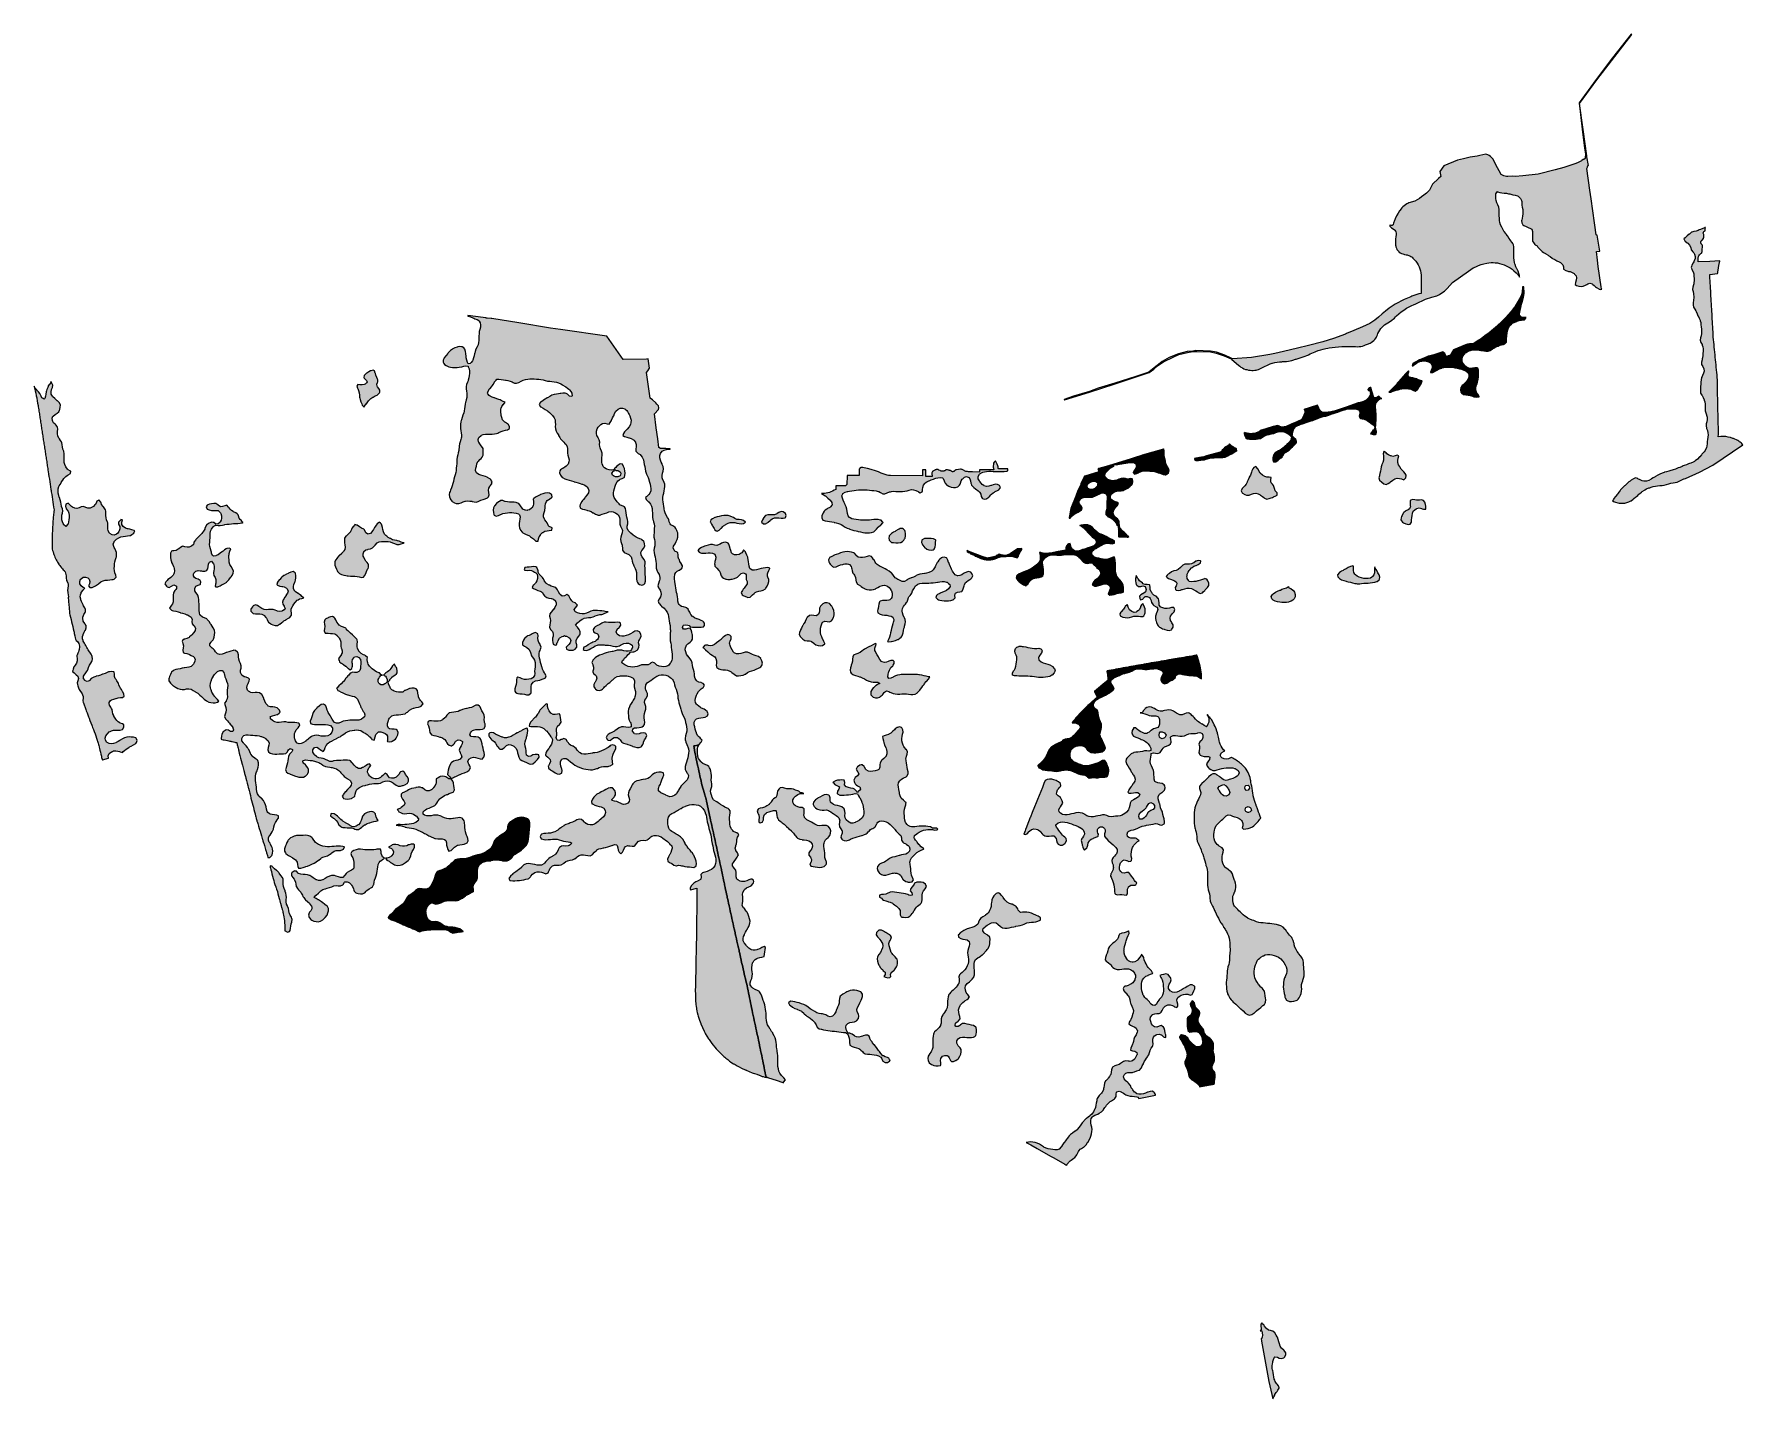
# Model space of a CAD drawing. Header units: metres. Extents: x 700094 to 706520, y 9319589 to 9324725.
import ezdxf

# ---------------------------------------------------------------- set-up
doc = ezdxf.new("R2010")
doc.units = ezdxf.units.M
doc.header["$MEASUREMENT"] = 0
doc.layers.add('hatch banjir pasca tanggul', color=152, linetype='CONTINUOUS')
pattern_1 = [(45, (0, 20000), (-0.0883883476483, 0.0883883476483), [])]
pattern_2 = [(45, (0, 10000), (-0.0883883476483, 0.0883883476483), [])]

msp = doc.modelspace()

# ---------------------------------------------------------------- hatches: boundary and pattern name
at = {"layer": 'hatch banjir pasca tanggul', "linetype": 'Continuous'}
h = msp.add_hatch(dxfattribs=at)
h.set_pattern_fill('ANSI31', color=256)
h.set_pattern_definition(pattern_2)
h.paths.add_polyline_path([(706396.6, 9323806.7), (706396.3, 9323815.9), (706396.1, 9323820.9), (706425.6, 9323823.9), (706426, 9323826.9), (706426.4, 9323830.8), (706427.4, 9323836), (706430.6, 9323854.4), (706432.5, 9323865.9), (706432.5, 9323866), (706432.7, 9323867.7), (706433, 9323868.2), (706433.2, 9323869.4), (706433.6, 9323871.6), (706396.4, 9323869.8), (706351.8, 9323867.7), (706351.7, 9323868.2), (706351.9, 9323869.9), (706352, 9323873.7), (706352.4, 9323882.2), (706352.7, 9323884.3), (706353.1, 9323886.2), (706353.7, 9323888.1), (706355.1, 9323891), (706356.9, 9323893.7), (706359.1, 9323896.2), (706361.6, 9323898.2), (706362.7, 9323899), (706364.3, 9323900.4), (706365.6, 9323902), (706366.6, 9323903.8), (706367.3, 9323905.7), (706367.7, 9323907.7), (706367.8, 9323909.8), (706367.8, 9323910.7), (706367.7, 9323916.6), (706368.3, 9323922.4), (706368.6, 9323924.1), (706368.7, 9323926.1), (706368.5, 9323928), (706368, 9323929.9), (706367.2, 9323931.7), (706366.2, 9323933.3), (706364.9, 9323934.8), (706364.6, 9323935.1), (706364, 9323935.7), (706363.5, 9323936.5), (706362.8, 9323937.7), (706362.4, 9323939), (706362.1, 9323940.4), (706362.1, 9323941.8), (706362.3, 9323943.1), (706362.8, 9323944.5), (706363.4, 9323945.7), (706364.3, 9323946.8), (706365.4, 9323947.8), (706367.2, 9323949.5), (706371.9, 9323956), (706372.9, 9323957.9), (706373.6, 9323960), (706374.1, 9323962.2), (706374.1, 9323964.4), (706373.9, 9323966.5), (706373.8, 9323967), (706373.3, 9323971.1), (706371.9, 9323973.4), (706371.6, 9323976.1), (706372.5, 9323979.2), (706373.5, 9323982), (706378.3, 9323984.4), (706378.1, 9323988), (706378.5, 9323993.2), (706379.4, 9323996.7), (706377.7, 9323996.7), (706376.5, 9323996.3), (706369.4, 9323992.8), (706361, 9323989.3), (706356.5, 9323988.1), (706352.7, 9323985.9), (706344.4, 9323983.3), (706336.1, 9323982), (706328.7, 9323979.9), (706327.8, 9323979.3), (706319.5, 9323972.7), (706318.2, 9323971.6), (706311.1, 9323965.6), (706308, 9323963.4), (706302.8, 9323958.3), (706298.7, 9323955.1), (706301.8, 9323946.8), (706302.8, 9323946.2), (706311.1, 9323939.9), (706313.2, 9323938.4), (706319.3, 9323930.5), (706320.2, 9323930.1), (706325.3, 9323921.8), (706326.3, 9323913.5), (706327.6, 9323912.4), (706332.5, 9323905.2), (706335.8, 9323902.4), (706338.6, 9323896.9), (706341.4, 9323888.6), (706340.6, 9323880.3), (706337.7, 9323872), (706335.7, 9323868.1), (706333.5, 9323863.7), (706328.7, 9323855.4), (706327.4, 9323850.3), (706326.2, 9323847.1), (706327.3, 9323843.9), (706328.9, 9323838.8), (706333.1, 9323830.5), (706335.6, 9323823), (706335.7, 9323822.2), (706336.5, 9323813.9), (706337, 9323805.6), (706337.2, 9323797.3), (706336.4, 9323789), (706335.4, 9323785), (706334.3, 9323780.8), (706332.1, 9323772.5), (706331.6, 9323764.2), (706333.1, 9323755.9), (706334.9, 9323747.6), (706335.3, 9323743.8), (706336, 9323739.3), (706336, 9323731), (706335.2, 9323725.9), (706334.9, 9323722.7), (706333.6, 9323714.4), (706332.9, 9323706.1), (706334.8, 9323697.8), (706335.1, 9323697.3), (706339.8, 9323689.5), (706343.4, 9323683.5), (706344.4, 9323681.2), (706348.1, 9323672.9), (706351.6, 9323664.9), (706351.8, 9323664.5), (706356.4, 9323656.2), (706359.5, 9323647.9), (706359.9, 9323646.2), (706361.8, 9323639.6), (706362.6, 9323631.3), (706363.3, 9323623), (706364.5, 9323614.7), (706365.4, 9323606.4), (706365.1, 9323598.1), (706363.5, 9323589.8), (706361.3, 9323581.6), (706360.3, 9323573.3), (706362.9, 9323565), (706367, 9323556.6), (706367.8, 9323554.6), (706370, 9323548.3), (706371.2, 9323540), (706371, 9323531.7), (706370.2, 9323523.5), (706369.3, 9323515.2), (706368.3, 9323506.9), (706367.7, 9323502.8), (706367, 9323498.6), (706365.4, 9323490.3), (706365.4, 9323482), (706367.6, 9323478.4), (706370, 9323473.7), (706374, 9323465.4), (706374.7, 9323457.1), (706372.3, 9323448.8), (706368.7, 9323440.5), (706367.4, 9323436.3), (706364.9, 9323432.2), (706363.1, 9323423.9), (706362.5, 9323415.6), (706362.1, 9323407.3), (706361.7, 9323399), (706361.3, 9323390.7), (706360.9, 9323382.5), (706361.7, 9323374.2), (706366.5, 9323365.8), (706367.2, 9323365.2), (706371, 9323357.5), (706374.7, 9323349.2), (706375.4, 9323347.2), (706376.8, 9323340.9), (706378.3, 9323332.6), (706378.8, 9323324.3), (706378.3, 9323316), (706378.7, 9323307.7), (706381.4, 9323299.4), (706383.5, 9323292.5), (706384, 9323291.1), (706385.9, 9323282.8), (706385.8, 9323274.5), (706384.3, 9323266.2), (706383.4, 9323262.6), (706382.6, 9323257.9), (706381.9, 9323249.6), (706383.4, 9323242.7), (706383.8, 9323241.3), (706387.2, 9323233), (706389, 9323224.7), (706389.3, 9323216.4), (706388.6, 9323208.1), (706387.4, 9323199.9), (706386.5, 9323191.6), (706386.1, 9323183.3), (706385.3, 9323175), (706383.1, 9323168.1), (706382.8, 9323166.7), (706378.8, 9323158.4), (706374.8, 9323153.4), (706372.2, 9323150.1), (706366.4, 9323143.7), (706364.9, 9323141.9), (706358.1, 9323134.1), (706357.7, 9323133.6), (706349.7, 9323125.5), (706349.6, 9323125.3), (706341.4, 9323118.7), (706338.6, 9323117.1), (706333.1, 9323113.5), (706324.8, 9323110), (706320.2, 9323108.8), (706316.5, 9323107.3), (706308.2, 9323104.5), (706299.8, 9323101.9), (706296.1, 9323100.6), (706291.5, 9323098.2), (706283.2, 9323094.4), (706277.5, 9323092.4), (706274.9, 9323091), (706266.6, 9323087.6), (706258.3, 9323085.2), (706254.3, 9323084.2), (706250, 9323082.5), (706241.6, 9323079.9), (706233.3, 9323077.9), (706225.8, 9323076), (706225, 9323075.7), (706216.7, 9323072.7), (706208.4, 9323069.4), (706205, 9323067.7), (706200.1, 9323065.1), (706191.8, 9323060.3), (706190.5, 9323059.5), (706183.4, 9323054.9), (706177.2, 9323051.3), (706175.1, 9323049.9), (706166.8, 9323045.5), (706158.5, 9323043.2), (706154.9, 9323043), (706150.2, 9323042.7), (706148.2, 9323043.1), (706141.9, 9323044.3), (706133.6, 9323047.7), (706125.7, 9323051.4), (706125.3, 9323052), (706117, 9323054.6), (706109.6, 9323051.5), (706108.7, 9323051.3), (706100.4, 9323046.7), (706096.2, 9323043.2), (706092, 9323040.3), (706086.2, 9323035), (706083.7, 9323032.9), (706077.2, 9323026.7), (706075.4, 9323025), (706068.4, 9323018.4), (706067.1, 9323017.1), (706060.8, 9323010.2), (706058.7, 9323007.6), (706054.7, 9323001.9), (706050.4, 9322995.9), (706048.6, 9322993.6), (706042, 9322985.4), (706042, 9322985.4), (706035.3, 9322977.1), (706033.7, 9322973.7), (706030.2, 9322968.8), (706033.7, 9322965.7), (706042, 9322963), (706050.3, 9322961.4), (706054.9, 9322960.4), (706058.5, 9322960.2), (706066.9, 9322959.8), (706075.2, 9322960.2), (706076, 9322960.3), (706083.5, 9322962.5), (706091.8, 9322965.4), (706099.5, 9322968.6), (706100.1, 9322968.9), (706108.4, 9322975), (706110.5, 9322976.8), (706116.8, 9322982), (706120.2, 9322985.1), (706125.1, 9322989.2), (706129.6, 9322993.3), (706133.4, 9322996.6), (706139.2, 9323001.6), (706141.7, 9323003.5), (706150.1, 9323008.9), (706151.9, 9323009.9), (706158.4, 9323013.6), (706166.7, 9323016.9), (706170.6, 9323018.1), (706175, 9323020), (706183.3, 9323022.5), (706191.6, 9323024.1), (706199.9, 9323025.2), (706208.2, 9323026), (706211.2, 9323026.2), (706216.5, 9323026.8), (706224.9, 9323027.7), (706233.2, 9323029.6), (706241.5, 9323032.8), (706246.1, 9323034.4), (706249.8, 9323035.6), (706258.1, 9323036.7), (706266.4, 9323037.1), (706272.9, 9323038.6), (706278.6, 9323041.2), (706281.1, 9323042.6), (706283, 9323043.6), (706291.4, 9323048.2), (706298, 9323050.8), (706299.7, 9323051.5), (706304.7, 9323053), (706357.2, 9323076.8), (706407.9, 9323102.3), (706520.3, 9323178.8), (706519.1, 9323180.5), (706518.7, 9323181), (706516.8, 9323183.7), (706515.7, 9323185.3), (706513.9, 9323186.7), (706510, 9323189.5), (706508.1, 9323190.9), (706504.8, 9323192.9), (706502, 9323195), (706484.8, 9323202.9), (706483.1, 9323203.7), (706474.3, 9323206.5), (706465.2, 9323208.7), (706456, 9323210.2), (706446.6, 9323210.9), (706437.3, 9323210.8), (706428, 9323210), (706428.9, 9323219.3), (706429, 9323228.6), (706428.4, 9323237.9), (706428.2, 9323247.6), (706428, 9323257.4), (706427.8, 9323267.2), (706427.5, 9323276.9), (706427.3, 9323286.7), (706427.1, 9323296.5), (706426.9, 9323306.2), (706426.7, 9323316), (706426.5, 9323325.7), (706426.3, 9323335.5), (706426.1, 9323345.3), (706425.8, 9323355), (706425.6, 9323364.8), (706425.4, 9323374.6), (706425.2, 9323384.3), (706425, 9323394.1), (706424.8, 9323403.9), (706424.6, 9323413.6), (706424.4, 9323423.4), (706424.2, 9323433.1), (706423.2, 9323442.6), (706422.3, 9323452.1), (706421.4, 9323461.6), (706420.5, 9323471.1), (706419.5, 9323480.6), (706418.6, 9323490.1), (706417.7, 9323499.6), (706416.7, 9323509.1), (706415.8, 9323518.6), (706414.9, 9323528.1), (706414, 9323537.6), (706413, 9323547), (706412.1, 9323556.5), (706411.2, 9323566), (706410.3, 9323575.5), (706409.3, 9323585), (706408.8, 9323594.7), (706408.2, 9323604.3), (706407.7, 9323613.9), (706407.1, 9323623.6), (706406.6, 9323633.2), (706406, 9323642.9), (706405.5, 9323652.5), (706404.9, 9323662.1), (706404.4, 9323671.8), (706403.8, 9323681.4), (706403.3, 9323691.1), (706402.8, 9323699.1), (706402.7, 9323700.7), (706402.2, 9323710.3), (706401.6, 9323720), (706401.1, 9323729.6), (706400.5, 9323739.3), (706400, 9323748.9), (706399.4, 9323758.5), (706398.8, 9323768.2), (706398.3, 9323777.8), (706397.7, 9323787.5), (706397.2, 9323797.1)])
h.paths.add_polyline_path([(705613.7, 9323998.3), (705613.4, 9323998.9), (705609.4, 9324007.3), (705606.9, 9324015.6), (705605.6, 9324023.9), (705605.5, 9324024.4), (705604.6, 9324032.2), (705604.1, 9324040.5), (705604.1, 9324048.7), (705604.4, 9324057), (705604.2, 9324065.3), (705602.4, 9324073.6), (705599, 9324082), (705597.4, 9324085.6), (705595.2, 9324090.3), (705592.5, 9324098.6), (705591.2, 9324106.9), (705590.7, 9324115.2), (705590.9, 9324123.5), (705596.5, 9324131.7), (705597.6, 9324132.1), (705598.1, 9324131.7), (705605.9, 9324129.1), (705614.2, 9324127.6), (705622.5, 9324126.8), (705630.8, 9324126), (705639.1, 9324124.5), (705643.9, 9324123.3), (705647.4, 9324122.5), (705655.7, 9324120.7), (705664, 9324118.9), (705672.3, 9324116.4), (705675.1, 9324114.9), (705680.6, 9324110.5), (705683.9, 9324106.5), (705688.1, 9324098.2), (705688.8, 9324094.5), (705689.6, 9324089.9), (705689.6, 9324081.6), (705690.9, 9324073.3), (705692.3, 9324065), (705692.8, 9324056.7), (705692.6, 9324048.4), (705691.7, 9324040.2), (705690.1, 9324031.9), (705688.6, 9324024.6), (705688.4, 9324023.6), (705688.5, 9324015.3), (705688.5, 9324015.1), (705693.4, 9324007), (705696.8, 9324004.6), (705705.1, 9324001.1), (705710.6, 9323998.6), (705713.4, 9323997.4), (705721.7, 9323992.9), (705726.2, 9323990.3), (705729.8, 9323981.9), (705729.4, 9323973.7), (705728.7, 9323965.4), (705728.6, 9323957.1), (705729, 9323948.8), (705729.8, 9323945.3), (705732.5, 9323940.5), (705738.1, 9323933), (705739.6, 9323932.1), (705746.4, 9323927.9), (705749, 9323923.8), (705754.6, 9323918.3), (705756.7, 9323915.5), (705762.9, 9323909.5), (705765.7, 9323907.2), (705771.2, 9323902.9), (705777.7, 9323898.8), (705779.5, 9323897.8), (705787.8, 9323893.1), (705791, 9323890.5), (705796, 9323887.5), (705802.8, 9323882.1), (705804.3, 9323881.1), (705812.6, 9323876.4), (705817.3, 9323873.8), (705820.9, 9323872.3), (705829.2, 9323868.6), (705834, 9323865.4), (705837.5, 9323862.8), (705843.3, 9323857.1), (705845.6, 9323848.8), (705845.3, 9323840.5), (705845.7, 9323839.8), (705854, 9323835.1), (705862.3, 9323833), (705864.9, 9323832.2), (705870.6, 9323831.2), (705878.9, 9323828.2), (705885.6, 9323823.8), (705887.2, 9323822.1), (705893.9, 9323815.5), (705894.7, 9323807.2), (705893.9, 9323798.9), (705891.5, 9323790.6), (705890.3, 9323782.3), (705895.3, 9323778.8), (705903.6, 9323775.8), (705911.9, 9323775), (705920.2, 9323776.7), (705928.5, 9323780), (705933.8, 9323782.1), (705936.9, 9323784.9), (705945.2, 9323787.6), (705953.5, 9323785.2), (705956.2, 9323782.1), (705961.7, 9323778.6), (705965.7, 9323773.7), (705970, 9323771.2), (705978.3, 9323765.9), (705980.5, 9323765.4), (705986.6, 9323764.2), (705989.5, 9323764.5), (705989.2, 9323766.3), (705987.8, 9323773.5), (705975.9, 9323850.2), (705973.4, 9323874.7), (705970.1, 9323906.7), (705970.1, 9323906.8), (705980.1, 9323908.1), (705982.7, 9323908.4), (705972.9, 9323968.1), (705968.7, 9323969), (705963.6, 9324006.4), (705962.5, 9324014.9), (705950.3, 9324105.5), (705944.9, 9324137.9), (705934.1, 9324219.4), (705935.7, 9324224), (705936.3, 9324225.9), (705937.3, 9324229.9), (705939.3, 9324230.9), (705938.3, 9324237.1), (705934.9, 9324256.9), (705934.1, 9324262.6), (705933.6, 9324266.5), (705919.2, 9324366.6), (705906.2, 9324463.9), (705971.5, 9324552.3), (706102.7, 9324723.2), (706100, 9324724.8), (706030.5, 9324636.3), (705969.2, 9324554.3), (705904.4, 9324466.2), (705916, 9324367.3), (705925.1, 9324295.4), (705928.1, 9324273.8), (705927.3, 9324259.8), (705927.1, 9324257.1), (705921.8, 9324253.3), (705919.8, 9324252.5), (705915.3, 9324249.7), (705913, 9324248.4), (705908.5, 9324245.7), (705898.5, 9324240.7), (705888.2, 9324236.3), (705877.6, 9324232.4), (705870.1, 9324230.1), (705846.6, 9324222.8), (705814.2, 9324214.3), (705750.4, 9324198), (705693.1, 9324191.5), (705664, 9324189.3), (705652.6, 9324190.9), (705636.6, 9324189.3), (705631.3, 9324189.7), (705626, 9324190.7), (705620.8, 9324192.2), (705619.2, 9324192.8), (705615.8, 9324194.2), (705611, 9324196.7), (705590.1, 9324235.6), (705581.2, 9324254), (705576.4, 9324259.1), (705571.1, 9324263.8), (705565.6, 9324268.2), (705561.8, 9324270.2), (705557.7, 9324271.7), (705553.5, 9324272.6), (705531.4, 9324267.8), (705521.3, 9324266.1), (705495.1, 9324261.6), (705469.8, 9324255.5), (705447.3, 9324250.1), (705395.1, 9324229.3), (705380.7, 9324207.7), (705383.9, 9324188.5), (705375.1, 9324181.3), (705375.1, 9324181.3), (705353.5, 9324159.7), (705343.6, 9324140.4), (705341.9, 9324138.2), (705337.1, 9324132.8), (705336.5, 9324132.1), (705330.5, 9324126.5), (705320, 9324118.4), (705311.9, 9324112.1), (705303.6, 9324106.6), (705295.1, 9324101.5), (705286.3, 9324096.9), (705264.4, 9324089.4), (705260.6, 9324087.8), (705259.1, 9324087.1), (705256.9, 9324086), (705251.3, 9324082.7), (705246.1, 9324078.9), (705241.3, 9324074.5), (705236.9, 9324069.7), (705236, 9324068.7), (705229.1, 9324059.3), (705224.1, 9324051.7), (705218, 9324041.2), (705212.7, 9324030.3), (705208.3, 9324020.3), (705207.2, 9324017.7), (705205.9, 9324013.3), (705205.5, 9324008.8), (705205.6, 9324006.9), (705201.7, 9324004.7), (705199.2, 9324004.5), (705197.8, 9324004.4), (705194.8, 9324006), (705191.7, 9324004.6), (705192.8, 9324001.9), (705197.7, 9323997), (705198.9, 9323996.1), (705204.8, 9323991.9), (705210.4, 9323987.9), (705211.1, 9323987), (705214.4, 9323983.8), (705214.9, 9323981.9), (705215.1, 9323981), (705216, 9323976.1), (705216.2, 9323971.1), (705216, 9323968.1), (705216.1, 9323967.2), (705215.5, 9323964.5), (705215.4, 9323963.7), (705215.1, 9323961.6), (705214.4, 9323954.6), (705214.1, 9323947.6), (705214.1, 9323946.3), (705214.1, 9323945.1), (705214.1, 9323934.5), (705214.1, 9323930.2), (705214.6, 9323927.1), (705215.4, 9323924), (705217.1, 9323919.1), (705219.5, 9323914.5), (705222.5, 9323910.3), (705226.1, 9323906.5), (705227, 9323905.6), (705231.5, 9323902.2), (705236.3, 9323899.5), (705241.4, 9323897.5), (705244.8, 9323896.6), (705248.2, 9323896.1), (705254.2, 9323894.8), (705257.3, 9323894.2), (705260.3, 9323893.5), (705264.3, 9323892.1), (705268.2, 9323890.3), (705271.9, 9323888.2), (705273.7, 9323886.9), (705276, 9323885.2), (705279.6, 9323881.8), (705283.5, 9323878), (705285.3, 9323876.1), (705290.5, 9323869.9), (705295.1, 9323863.4), (705299.2, 9323856.4), (705302.6, 9323849.2), (705305.4, 9323841.7), (705307.6, 9323833.9), (705309.1, 9323826), (705309.9, 9323818.1), (705310.1, 9323813.6), (705310.1, 9323809.1), (705310.9, 9323750.2), (705310.9, 9323748.5), (705302.1, 9323747.2), (705275.9, 9323738.2), (705271.8, 9323735.8), (705246.2, 9323726.1), (705212.8, 9323708.7), (705190.1, 9323694.1), (705176.1, 9323682.7), (705164.2, 9323672.2), (705149.6, 9323659.3), (705135.7, 9323648.1), (705117.1, 9323635.9), (705089.9, 9323623), (705057.7, 9323609), (705029.9, 9323598.1), (705025.5, 9323596.3), (704980.2, 9323578.9), (704940.4, 9323566.7), (704887.2, 9323552.7), (704844.9, 9323542.7), (704792.9, 9323530.4), (704760.5, 9323522.6), (704741.6, 9323519.5), (704672.9, 9323508.3), (704600.7, 9323502.4), (704596.3, 9323505.2), (704571.6, 9323516.3), (704540.8, 9323527.9), (704518.3, 9323531.4), (704462.8, 9323534), (704451.5, 9323532.1), (704430.7, 9323530.4), (704398.1, 9323521.2), (704362.2, 9323507.5), (704336.2, 9323493), (704317.2, 9323477.6), (704299.4, 9323463.8), (704286, 9323452.6), (704237.1, 9323436.8), (704158.4, 9323411.6), (704095.4, 9323392.7), (704062.9, 9323379.7), (704002.8, 9323362.4), (703967.8, 9323350), (703968.2, 9323349.1), (703968.6, 9323348.2), (704063.5, 9323378.1), (704159, 9323409.4), (704288, 9323451.1), (704305.6, 9323464.2), (704318.5, 9323476.5), (704341.5, 9323492.1), (704380.4, 9323510.7), (704398.7, 9323519.5), (704432, 9323527.2), (704451.9, 9323530.5), (704466.2, 9323530.5), (704518.1, 9323529.4), (704539.9, 9323524.7), (704570, 9323513.8), (704595.6, 9323502.8), (704596.8, 9323502), (704598.7, 9323500.8), (704623.6, 9323478.5), (704628.1, 9323474.8), (704632.5, 9323471.8), (704638.2, 9323468.6), (704644.1, 9323465.8), (704650.3, 9323463.4), (704654.2, 9323462.3), (704660.8, 9323460.8), (704667.4, 9323459.9), (704674.1, 9323459.6), (704678.2, 9323459.6), (704684.7, 9323459.9), (704689.4, 9323460.4), (704694.1, 9323461.4), (704698.7, 9323462.8), (704703.1, 9323464.8), (704706.3, 9323466.5), (704711.1, 9323469.2), (704742.8, 9323484.2), (704749.5, 9323486.2), (704751.1, 9323486.7), (704759.7, 9323488.8), (704768.4, 9323490.4), (704777.3, 9323491.5), (704786.1, 9323492.2), (704789.1, 9323492.3), (704796.4, 9323492.3), (704803.7, 9323492.8), (704811, 9323493.8), (704818.2, 9323495.2), (704824.1, 9323496.8), (704827.3, 9323497.8), (704838.2, 9323501.2), (704838.9, 9323501.3), (704840.1, 9323501.8), (704855.8, 9323506.8), (704870, 9323511.7), (704884, 9323517.2), (704887.1, 9323518.6), (704892.9, 9323521.2), (704905.1, 9323526.7), (704911.6, 9323529.4), (704913.7, 9323530.2), (704923.1, 9323533.8), (704932.6, 9323536.8), (704942.3, 9323539.5), (704952.1, 9323541.6), (704959.7, 9323542.9), (704964.9, 9323543.8), (704986.5, 9323547.3), (704999.1, 9323548.7), (705011.9, 9323549.5), (705024.6, 9323549.8), (705034.4, 9323549.7), (705048.7, 9323549.6), (705062.9, 9323548.9), (705070.8, 9323548.5), (705077.1, 9323548.9), (705083.4, 9323549.7), (705089.6, 9323551.1), (705095.7, 9323553), (705101.2, 9323555.3), (705108.8, 9323558.4), (705118.2, 9323562.1), (705122.9, 9323564.6), (705127.4, 9323567.7), (705132, 9323571.6), (705136.2, 9323576), (705139.8, 9323580.9), (705141.9, 9323584.3), (705143.7, 9323587.9), (705145.8, 9323592.9), (705147.7, 9323597.8), (705150.9, 9323604.4), (705154.6, 9323610.8), (705158.9, 9323616.7), (705163.7, 9323622.3), (705164, 9323622.6), (705168.9, 9323627.4), (705173, 9323630.7), (705190.8, 9323642.8), (705199.7, 9323648.6), (705200.9, 9323649.3), (705205.7, 9323652.8), (705210.2, 9323656.6), (705214.4, 9323660.9), (705217.2, 9323664.2), (705225.9, 9323672.2), (705235.1, 9323679.7), (705244.8, 9323686.7), (705254.8, 9323693), (705265.1, 9323698.8), (705275.8, 9323703.9), (705281.9, 9323706.5), (705289.8, 9323709.9), (705326.8, 9323727.1), (705350.9, 9323734.7), (705369.8, 9323739.9), (705378.9, 9323745.3), (705388.4, 9323750.9), (705397.9, 9323757.8), (705399.8, 9323759.8), (705400.9, 9323760.3), (705402.7, 9323762.6), (705407.7, 9323767.6), (705428.2, 9323790.3), (705488.3, 9323833.2), (705497, 9323839.3), (705506.1, 9323844.8), (705515.6, 9323849.7), (705525.7, 9323854.1), (705536.1, 9323857.9), (705546.7, 9323860.9), (705557.5, 9323863.3), (705565.4, 9323864.4), (705573.3, 9323864.9), (705581.3, 9323865), (705589.2, 9323864.5), (705597.1, 9323863.6), (705605.7, 9323861.9), (705614.1, 9323859.7), (705622.3, 9323856.8), (705630.3, 9323853.4), (705638.1, 9323849.5), (705645.5, 9323845), (705652.6, 9323839.9), (705659.4, 9323834.4), (705667.6, 9323826.8), (705672.7, 9323821.3), (705677.3, 9323815.3), (705680.6, 9323810), (705680.8, 9323816.2), (705679.6, 9323820.2), (705679.5, 9323820.4), (705678.1, 9323824.5), (705674.9, 9323832.8), (705671.3, 9323840), (705670.8, 9323841.1), (705666.7, 9323849.4), (705663.7, 9323857.7), (705663.1, 9323860), (705661.5, 9323866), (705660.2, 9323874.3), (705659.6, 9323882.6), (705659.3, 9323890.9), (705659, 9323899.2), (705659, 9323907.5), (705659.2, 9323915.8), (705659.1, 9323924.1), (705657.3, 9323932.4), (705655.1, 9323936.5), (705652.7, 9323940.7), (705646.8, 9323948.8), (705646.6, 9323949.1), (705640.7, 9323957.4), (705638.5, 9323960.3), (705634.8, 9323965.7), (705630.3, 9323972), (705628.8, 9323974), (705623.1, 9323982.3), (705622, 9323984), (705617.9, 9323990.6)])
h = msp.add_hatch(dxfattribs=at)
h.set_pattern_fill('ANSI31', color=256)
h.set_pattern_definition(pattern_2)
h.paths.add_polyline_path([(705465.1, 9323493.4), (705464.1, 9323501.7), (705465.4, 9323510), (705470.5, 9323518.3), (705470.9, 9323518.6), (705478.6, 9323526.5), (705479.3, 9323527), (705487.6, 9323532.3), (705495.9, 9323534.8), (705496.1, 9323534.8), (705504.2, 9323536.3), (705512.5, 9323536.8), (705520.8, 9323536.7), (705529.1, 9323536), (705534.9, 9323534.6), (705537.4, 9323534.3), (705545.7, 9323532.5), (705554, 9323531.4), (705562.3, 9323532), (705570.4, 9323534.5), (705570.6, 9323534.6), (705578.9, 9323540.2), (705583.5, 9323542.8), (705587.3, 9323545.8), (705595.6, 9323549.9), (705599.8, 9323551), (705603.9, 9323553.1), (705612.2, 9323555.5), (705620.5, 9323557.5), (705624.8, 9323559.2), (705628.9, 9323563.4), (705631, 9323567.5), (705631.6, 9323575.8), (705631.9, 9323584.1), (705632.7, 9323592.4), (705633.7, 9323600.7), (705635.2, 9323609), (705637.3, 9323614.8), (705637.9, 9323617.2), (705642.1, 9323625.5), (705645.7, 9323629.8), (705650.1, 9323633.8), (705654, 9323637), (705662.3, 9323641), (705666.6, 9323642), (705670.6, 9323644.2), (705679, 9323646.7), (705687.3, 9323648.1), (705695.6, 9323649.5), (705698.6, 9323650.2), (705703.9, 9323657.9), (705705.9, 9323658.5), (705703.9, 9323658.7), (705695.6, 9323659), (705687.3, 9323660.1), (705680.6, 9323666.9), (705680.4, 9323675.2), (705682.1, 9323683.5), (705683.9, 9323691.7), (705685.7, 9323700), (705687.5, 9323708.2), (705690.2, 9323716.6), (705692.7, 9323724.9), (705694.7, 9323733.2), (705695.9, 9323739.3), (705696.3, 9323741.5), (705697.3, 9323749.8), (705697.6, 9323758.1), (705697, 9323766.4), (705696, 9323774.3), (705691.8, 9323774.3), (705692, 9323772.2), (705692, 9323765.7), (705691.5, 9323759.2), (705690.4, 9323752.8), (705688.8, 9323746.5), (705686.6, 9323740.4), (705683.9, 9323734.5), (705662.7, 9323698.3), (705648.9, 9323680.8), (705640.5, 9323671.1), (705626.7, 9323656.1), (705612.4, 9323641.6), (705597.6, 9323627.6), (705582.2, 9323614.1), (705566.5, 9323601.2), (705550.2, 9323588.9), (705536, 9323578.8), (705521.5, 9323569.1), (705506.6, 9323559.9), (705503.6, 9323559.9), (705500.2, 9323559.8), (705492.7, 9323559.3), (705485.3, 9323558), (705481.4, 9323557), (705477.6, 9323555.8), (705432.5, 9323536.9), (705420.7, 9323517.2), (705411.6, 9323513.9), (705406, 9323511.8), (705405.1, 9323513.3), (705399.1, 9323522.9), (705393.7, 9323528.4), (705391.9, 9323529.2), (705357.9, 9323517.7), (705342.7, 9323514.1), (705336.9, 9323512.4), (705320.7, 9323505.7), (705304.3, 9323498.8), (705293.8, 9323493.5), (705279.8, 9323485.9), (705279.5, 9323484.3), (705277, 9323476.7), (705279.8, 9323476.7), (705280.5, 9323477.4), (705288.1, 9323483.4), (705291.2, 9323485.7), (705292.3, 9323487.1), (705296.4, 9323488.8), (705304.8, 9323492.5), (705311.1, 9323493.9), (705313.1, 9323494.4), (705321.4, 9323494.8), (705329.8, 9323493.9), (705338, 9323491.2), (705346.3, 9323486.3), (705347.5, 9323485.5), (705351.9, 9323477.2), (705351.8, 9323468.9), (705349, 9323460.6), (705346.1, 9323453.4), (705345.8, 9323452.3), (705346.1, 9323451), (705354.4, 9323451.2), (705355.8, 9323452.3), (705362.8, 9323456.4), (705370.5, 9323460.5), (705371.1, 9323460.8), (705379.4, 9323465.4), (705387.7, 9323468.4), (705389.6, 9323468.8), (705396, 9323470.5), (705404.3, 9323471.5), (705412.6, 9323471.9), (705420.9, 9323472.1), (705429.2, 9323471.4), (705437.5, 9323468.9), (705438.1, 9323468.6), (705445.8, 9323467.3), (705454.1, 9323465.8), (705462.4, 9323463.8), (705470.7, 9323460.5), (705471.4, 9323460.2), (705479, 9323457.2), (705485.4, 9323451.9), (705487.3, 9323449), (705490.2, 9323443.5), (705490.4, 9323435.2), (705487.2, 9323427), (705487.2, 9323427), (705482.1, 9323418.7), (705478.9, 9323414.8), (705473.6, 9323410.4), (705470.5, 9323406.9), (705464.4, 9323402.2), (705462.2, 9323397.9), (705459.5, 9323393.9), (705458.8, 9323385.6), (705460, 9323377.3), (705462.1, 9323374.4), (705470.2, 9323368.9), (705470.4, 9323368.9), (705478.7, 9323367.9), (705487, 9323366.7), (705495.3, 9323364.9), (705503.6, 9323362.3), (705508.6, 9323360.5), (705511.9, 9323359.9), (705520.2, 9323359.3), (705528.5, 9323360.3), (705529, 9323360.4), (705528.5, 9323361.1), (705524.6, 9323368.8), (705520.2, 9323374), (705518.2, 9323377.1), (705515.5, 9323385.4), (705515.5, 9323393.7), (705517.5, 9323402), (705520.4, 9323408.4), (705520.8, 9323410.3), (705522.7, 9323418.5), (705524.5, 9323426.8), (705525.8, 9323435.1), (705526.2, 9323443.4), (705526.3, 9323451.7), (705526.7, 9323460), (705523.3, 9323468.3), (705520.6, 9323469.3), (705512.3, 9323468.9), (705506.7, 9323468.4), (705504, 9323467.6), (705495.7, 9323466.9), (705489.9, 9323468.4), (705487.4, 9323468.8), (705479.1, 9323472.5), (705475, 9323476.8), (705470.8, 9323482.7), (705469, 9323485.1)])
h.paths.add_polyline_path([(705311.3, 9323411), (705312.8, 9323416), (705314.1, 9323419.3), (705312.8, 9323420.3), (705304.5, 9323422.4), (705296.2, 9323425.4), (705292.6, 9323427.6), (705287.9, 9323429.2), (705279.6, 9323431.4), (705271.3, 9323432.1), (705263, 9323435.5), (705262.7, 9323436), (705261.6, 9323444.3), (705262.2, 9323448.5), (705263.1, 9323451), (705263.5, 9323452.6), (705263.5, 9323457.7), (705252.8, 9323447.3), (705214.7, 9323403.8), (705188.5, 9323377.5), (705196.4, 9323377.4), (705199, 9323378.2), (705200.6, 9323379.6), (705204.7, 9323380.9), (705213, 9323383.8), (705221.4, 9323385.9), (705224.5, 9323386.4), (705229.7, 9323388.2), (705238, 9323389.9), (705246.3, 9323391), (705254.6, 9323391.2), (705262.9, 9323390.5), (705271.2, 9323388.3), (705276.6, 9323386.2), (705279.5, 9323384.7), (705287.8, 9323381.2), (705295.6, 9323386.1), (705296.1, 9323386.5), (705300.6, 9323394.4), (705304.4, 9323399.8), (705306, 9323402.7)])
h.paths.add_polyline_path([(705138.6, 9323328.6), (705140.5, 9323336.9), (705146.5, 9323344.3), (705146.9, 9323345.2), (705154.8, 9323352.7), (705162.3, 9323353.4), (705158, 9323354.7), (705155.8, 9323356.9), (705153.1, 9323361.1), (705149.4, 9323362.1), (705145.8, 9323359.1), (705143.7, 9323356.3), (705132.5, 9323357.5), (705125.3, 9323381.8), (705121.3, 9323395.3), (705119.2, 9323395), (705117.2, 9323394.3), (705115.4, 9323393.3), (705113.8, 9323392), (705112.4, 9323390.5), (705111.2, 9323388.7), (705110.4, 9323386.8), (705110.5, 9323386.3), (705110.6, 9323385.8), (705110.8, 9323385.4), (705111.1, 9323385), (705111.4, 9323384.7), (705111.8, 9323384.4), (705112.2, 9323384.2), (705112.7, 9323384), (705113.1, 9323384), (705113.6, 9323384), (705115.5, 9323383.7), (705116.6, 9323383.6), (705119.3, 9323376.3), (705120, 9323371.3), (705118.8, 9323365.7), (705115.2, 9323360), (705111.8, 9323355.4), (705110.7, 9323354.3), (705109.9, 9323353.5), (705107.8, 9323351.3), (705103.4, 9323347.7), (705098.5, 9323344.7), (705090.5, 9323341.6), (705082.3, 9323339.1), (705073.9, 9323337.2), (705028.7, 9323321.4), (704987.1, 9323307.5), (704970.8, 9323302.9), (704960.2, 9323301.7), (704958.7, 9323301.6), (704949.6, 9323301.2), (704944, 9323301.4), (704939, 9323301.6), (704935.4, 9323304), (704932.1, 9323306.8), (704929.4, 9323310.1), (704928.9, 9323310.9), (704927.1, 9323313.8), (704925.5, 9323317.9), (704921, 9323329.1), (704870.2, 9323312.5), (704873.5, 9323307.2), (704872.5, 9323297.4), (704869.4, 9323291.1), (704868.1, 9323287.7), (704867.6, 9323286.2), (704865.2, 9323281.6), (704862.3, 9323277.3), (704859, 9323273.4), (704840.4, 9323265.1), (704821.7, 9323257.3), (704802.2, 9323248.1), (704795.8, 9323246.8), (704789.3, 9323246.4), (704782.8, 9323246.6), (704779, 9323248.5), (704777.3, 9323249.4), (704771.5, 9323251.5), (704765.6, 9323250.7), (704762.6, 9323250), (704759.7, 9323249.5), (704754, 9323247.9), (704725.9, 9323239.7), (704708.4, 9323233.9), (704702.7, 9323230), (704696.6, 9323226.8), (704690.1, 9323224.3), (704683.5, 9323222.5), (704676.7, 9323221.4), (704669.8, 9323221.1), (704663.7, 9323221.6), (704663.1, 9323221.7), (704656.5, 9323222.7), (704650.1, 9323224.2), (704645.5, 9323225.7), (704645.5, 9323222.5), (704647.5, 9323214.2), (704647.8, 9323213.1), (704651.6, 9323205.9), (704656.1, 9323202.1), (704664.4, 9323200.6), (704672.7, 9323200.7), (704681, 9323201), (704689.3, 9323201.2), (704697.6, 9323201.3), (704705.9, 9323203), (704709.8, 9323205.7), (704714.2, 9323208.2), (704722.5, 9323213.3), (704723.9, 9323213.9), (704730.9, 9323216.6), (704739.2, 9323218.6), (704747.5, 9323220.3), (704754.7, 9323222.1), (704755.8, 9323222.5), (704764.1, 9323225.8), (704772.4, 9323228.3), (704780.7, 9323229.5), (704789, 9323229.3), (704797.3, 9323227.6), (704805.6, 9323223.8), (704809.1, 9323221.9), (704813.9, 9323218.2), (704820.7, 9323213.6), (704822.2, 9323207.1), (704823.9, 9323205.3), (704822.2, 9323204.1), (704820.5, 9323197), (704814.3, 9323188.7), (704813.8, 9323188.2), (704805.5, 9323180.6), (704805.2, 9323180.4), (704797.1, 9323173), (704796.2, 9323172.2), (704788.8, 9323165.2), (704786.7, 9323163.9), (704780.5, 9323159.4), (704772.2, 9323156.2), (704771.1, 9323155.7), (704763.8, 9323150.4), (704760.6, 9323147.4), (704755.5, 9323139.9), (704755.2, 9323139.1), (704753.1, 9323130.8), (704752.9, 9323122.5), (704755.4, 9323115.5), (704763.7, 9323114.9), (704772.1, 9323122.2), (704772.5, 9323122.5), (704780.4, 9323129.3), (704785.1, 9323130.7), (704788.7, 9323136.6), (704790.9, 9323139), (704794.6, 9323147.3), (704797.1, 9323149.2), (704805.4, 9323153.1), (704808, 9323155.5), (704813.7, 9323158.9), (704818.2, 9323163.8), (704822, 9323167.4), (704826.3, 9323172.1), (704830.4, 9323176), (704835, 9323180.3), (704838.7, 9323184.7), (704841.9, 9323188.6), (704840.8, 9323196.9), (704838.7, 9323199), (704831.9, 9323205.2), (704830.5, 9323208.1), (704824.9, 9323213.6), (704826.6, 9323221.8), (704828, 9323230.1), (704830.6, 9323237.1), (704830.9, 9323238.4), (704837.2, 9323246.7), (704838.9, 9323248), (704847.2, 9323252.6), (704853.7, 9323254.9), (704855.6, 9323255.6), (704863.9, 9323258.5), (704872.2, 9323261.3), (704878.2, 9323263.1), (704880.5, 9323264), (704888.8, 9323266.8), (704897.1, 9323269.4), (704902.8, 9323271.4), (704905.4, 9323272.5), (704913.7, 9323275.7), (704922.1, 9323278.9), (704923.8, 9323279.6), (704930.4, 9323282.5), (704938.7, 9323285.2), (704947, 9323286.8), (704951.7, 9323287.8), (704955.3, 9323288.7), (704963.6, 9323291.5), (704971.9, 9323294.6), (704976.2, 9323296), (704980.2, 9323297.5), (704988.6, 9323300), (704996.9, 9323302.5), (705002, 9323304.2), (705005.2, 9323305.4), (705013.5, 9323308.6), (705021.8, 9323311.3), (705026.9, 9323312.4), (705030.1, 9323313.3), (705038.4, 9323314.5), (705046.7, 9323314.8), (705055, 9323314.9), (705063.3, 9323314.5), (705071.6, 9323312.7), (705072.9, 9323312.2), (705079.9, 9323304.4), (705080.2, 9323303.9), (705079.9, 9323300.3), (705079.7, 9323295.6), (705077.7, 9323287.3), (705079.8, 9323281), (705081.8, 9323279), (705088.1, 9323277.5), (705096.4, 9323275.7), (705104.7, 9323272.3), (705107.6, 9323270.6), (705113, 9323267.5), (705120.2, 9323262.3), (705121.3, 9323261.2), (705129.6, 9323254.5), (705131.3, 9323254), (705136.9, 9323245.7), (705134.7, 9323237.4), (705129.5, 9323234), (705126.3, 9323229.1), (705121.2, 9323222.5), (705120.1, 9323220.8), (705121.1, 9323220.2), (705129.4, 9323218.2), (705137.7, 9323218.7), (705141.1, 9323220.8), (705142.1, 9323229), (705140.3, 9323237.4), (705138.8, 9323245.7), (705139.5, 9323253.9), (705140.4, 9323262.2), (705140.6, 9323270.5), (705140.6, 9323278.8), (705140.7, 9323287.1), (705140.8, 9323295.4), (705140.5, 9323303.7), (705139.8, 9323312), (705138.9, 9323320.3)])
h = msp.add_hatch(dxfattribs=at)
h.set_pattern_fill('ANSI31', color=256)
h.set_pattern_definition(pattern_2)
h.paths.add_polyline_path([(702432.4, 9323337.6), (702419.5, 9323349.1), (702410.6, 9323355), (702396.7, 9323451.2), (702402, 9323457.3), (702408.3, 9323467.6), (702403, 9323502.5), (702396.6, 9323501.5), (702309.4, 9323500.8), (702309.3, 9323500.9), (702247.5, 9323588.3), (702073.1, 9323612.9), (702036.2, 9323618.8), (701916.5, 9323638), (701814.8, 9323654.3), (701814.4, 9323654.5), (701812.4, 9323654.7), (701797.5, 9323656.2), (701794.3, 9323656.6), (701792.4, 9323656.8), (701781.9, 9323657.9), (701725.2, 9323666.6), (701725.1, 9323663.8), (701726.5, 9323663.6), (701734.8, 9323660.9), (701743.1, 9323657.3), (701747.2, 9323655.7), (701747.6, 9323655.5), (701751.4, 9323653.9), (701759.7, 9323650.7), (701765.7, 9323647.1), (701768, 9323644.7), (701771.4, 9323638.8), (701772.8, 9323630.5), (701771.9, 9323622.2), (701769.9, 9323613.9), (701767.9, 9323605.6), (701767.8, 9323605.4), (701766.9, 9323597.3), (701766.6, 9323589), (701766.4, 9323580.7), (701766, 9323572.4), (701765.1, 9323564.1), (701763.1, 9323555.8), (701759.4, 9323547.5), (701754.5, 9323539.3), (701752, 9323531), (701751, 9323524.6), (701750.5, 9323522.7), (701748.6, 9323514.4), (701746.4, 9323506.1), (701743.5, 9323497.8), (701742.5, 9323495.5), (701737.3, 9323489.6), (701734.2, 9323485.3), (701725.9, 9323483.7), (701723.8, 9323489.6), (701720.9, 9323497.9), (701719.1, 9323506.2), (701718.2, 9323514.5), (701717.7, 9323520.5), (701717.6, 9323522.8), (701716.5, 9323531.1), (701713.5, 9323539.4), (701709.5, 9323544.3), (701703.6, 9323547.8), (701701.2, 9323548.7), (701692.9, 9323549.1), (701687.3, 9323547.8), (701684.6, 9323547.2), (701676.3, 9323544.3), (701668, 9323540.1), (701667.2, 9323539.6), (701659.6, 9323533.9), (701656.9, 9323531.3), (701651.3, 9323525.5), (701649, 9323523.1), (701643, 9323516), (701641.8, 9323514.8), (701636.1, 9323506.5), (701634.6, 9323503), (701632.6, 9323498.2), (701632.2, 9323489.9), (701634.6, 9323485.1), (701636.8, 9323481.6), (701642.8, 9323477.7), (701651.1, 9323474.2), (701653.9, 9323473.3), (701659.4, 9323472), (701667.7, 9323470.9), (701676, 9323470.5), (701684.3, 9323470.7), (701692.6, 9323471.5), (701701, 9323472.9), (701702.1, 9323473.1), (701709.3, 9323474.8), (701717.6, 9323476.8), (701725.9, 9323475.9), (701726.4, 9323473), (701729.7, 9323464.7), (701731.1, 9323456.4), (701731.1, 9323448.1), (701730, 9323439.8), (701728.6, 9323431.5), (701726.6, 9323423.2), (701725.7, 9323420), (701723.6, 9323415), (701719.9, 9323406.7), (701718, 9323398.4), (701718.8, 9323390.1), (701720.4, 9323381.8), (701721.3, 9323373.5), (701721.4, 9323365.2), (701720.6, 9323356.9), (701718.8, 9323348.6), (701717.1, 9323342.8), (701716.4, 9323340.3), (701714.8, 9323332), (701713.8, 9323323.7), (701712.9, 9323315.4), (701711.6, 9323307.2), (701709.2, 9323298.9), (701708.7, 9323297.2), (701706.3, 9323290.6), (701703.5, 9323282.3), (701701.1, 9323274), (701700.3, 9323270.7), (701698.7, 9323265.7), (701697.1, 9323257.4), (701696.9, 9323249.1), (701697.7, 9323240.8), (701698.8, 9323232.5), (701700.1, 9323224.2), (701700.1, 9323223.9), (701700.9, 9323215.9), (701700.6, 9323207.6), (701700, 9323205), (701698.9, 9323199.4), (701696.1, 9323191.1), (701693.6, 9323182.8), (701692.3, 9323174.5), (701691.9, 9323166.2), (701691.6, 9323163.8), (701691, 9323157.9), (701689.1, 9323149.6), (701686.6, 9323141.3), (701684.7, 9323133), (701683.7, 9323124.7), (701683.4, 9323116.4), (701683.1, 9323111.8), (701682.9, 9323108.2), (701682.1, 9323099.9), (701681.3, 9323091.6), (701680.6, 9323083.3), (701679.6, 9323075), (701677.7, 9323066.7), (701674.6, 9323058.5), (701674.6, 9323058.4), (701672.1, 9323050.1), (701670.3, 9323041.8), (701668.7, 9323033.5), (701666.4, 9323025.2), (701666.2, 9323024.6), (701663.6, 9323017), (701659.7, 9323008.7), (701657.8, 9323004.3), (701656.2, 9323000.4), (701655.1, 9322992.1), (701656, 9322983.8), (701657.8, 9322977.4), (701658.5, 9322975.5), (701665, 9322967.2), (701666, 9322966.1), (701674.3, 9322960.9), (701681.5, 9322958.8), (701682.6, 9322958.5), (701690.9, 9322958.7), (701699.2, 9322961), (701707.5, 9322964.4), (701714.7, 9322967), (701715.8, 9322967.4), (701724.2, 9322968.2), (701732.5, 9322967.9), (701739.5, 9322966.9), (701740.8, 9322966.6), (701749.1, 9322964.4), (701757.4, 9322963.8), (701765.7, 9322966.7), (701765.9, 9322966.8), (701774, 9322970.8), (701782.3, 9322974), (701786.5, 9322975.1), (701790.6, 9322976.2), (701798.9, 9322979.9), (701802.7, 9322983.3), (701804.7, 9322991.6), (701803.3, 9322999.9), (701802.1, 9323008.2), (701803.6, 9323016.5), (701807.4, 9323023), (701808.7, 9323024.8), (701815.2, 9323033), (701815.7, 9323037.8), (701816.1, 9323041.3), (701815.7, 9323041.8), (701809.9, 9323049.6), (701807.5, 9323051.4), (701799.2, 9323056.8), (701797, 9323058), (701790.9, 9323060.3), (701782.6, 9323062.6), (701774.3, 9323064.9), (701770.5, 9323066.4), (701766, 9323068.2), (701757.2, 9323074.4), (701753.6, 9323083), (701754.6, 9323091.3), (701757.8, 9323099.5), (701757.8, 9323099.6), (701759.3, 9323107.9), (701762.8, 9323116.2), (701766.2, 9323119.7), (701770.4, 9323124.4), (701774.5, 9323128.5), (701779.1, 9323132.7), (701782.8, 9323141), (701782.8, 9323149.3), (701782.9, 9323157.6), (701782, 9323165.9), (701776.3, 9323174.2), (701774.7, 9323175.7), (701769.7, 9323182.5), (701766.4, 9323188.8), (701765.5, 9323190.8), (701763.9, 9323199.1), (701766.4, 9323207.5), (701774.8, 9323214.8), (701776.7, 9323215.7), (701783.1, 9323218.2), (701791.4, 9323219.5), (701799.7, 9323219.7), (701808, 9323219.4), (701816.3, 9323219.5), (701824.7, 9323220.5), (701833, 9323222.4), (701837.2, 9323223.8), (701841.3, 9323225.5), (701849.6, 9323229.2), (701857.6, 9323232), (701857.9, 9323232.1), (701866.2, 9323234.1), (701874.5, 9323235.6), (701882.1, 9323240.2), (701881.7, 9323248.5), (701876.4, 9323256.8), (701874.6, 9323258.3), (701866.3, 9323263.6), (701864.2, 9323265.2), (701858, 9323270.6), (701855.7, 9323273.5), (701852.3, 9323281.8), (701850.5, 9323290.1), (701849.8, 9323295.7), (701849.4, 9323298.4), (701848.7, 9323306.7), (701849.2, 9323315), (701849.9, 9323317.1), (701852.3, 9323323.3), (701858.2, 9323331.5), (701858.4, 9323331.5), (701865, 9323339.8), (701858.3, 9323342.1), (701850, 9323346.2), (701846.8, 9323348.2), (701841.7, 9323349.6), (701833.4, 9323352.6), (701825.1, 9323355.9), (701823.5, 9323356.5), (701816.8, 9323359), (701808.5, 9323362.6), (701804.8, 9323364.9), (701800.3, 9323371.1), (701799.2, 9323373.2), (701800.3, 9323377.9), (701801.1, 9323381.5), (701806.9, 9323389.8), (701808.6, 9323391.9), (701813.8, 9323398.1), (701817, 9323402.8), (701820.1, 9323406.3), (701825, 9323414.6), (701825.3, 9323415.8), (701831.1, 9323422.9), (701833.7, 9323426.2), (701842, 9323426), (701850.3, 9323425), (701858.6, 9323424.1), (701866.9, 9323423.1), (701868.9, 9323422.8), (701875.2, 9323421.6), (701883.5, 9323419.5), (701891.7, 9323416.2), (701895.6, 9323414.4), (701900, 9323411.8), (701908.3, 9323411.2), (701916.7, 9323414.3), (701925, 9323418.7), (701933.3, 9323422.5), (701933.5, 9323422.5), (701941.6, 9323425.5), (701949.9, 9323427), (701958.2, 9323427.6), (701966.5, 9323427.7), (701974.8, 9323427.4), (701983.1, 9323426.9), (701991.4, 9323426.3), (701999.7, 9323425.3), (702008, 9323423.5), (702012.5, 9323422.3), (702016.3, 9323421.3), (702024.6, 9323419.5), (702032.9, 9323418.4), (702041.2, 9323417.7), (702049.5, 9323416.7), (702057.8, 9323415), (702061.7, 9323413.8), (702066.1, 9323412.4), (702074.4, 9323408.9), (702081.1, 9323405.4), (702082.7, 9323404.2), (702091, 9323398.5), (702093.4, 9323397.1), (702099.2, 9323392.4), (702104.9, 9323388.8), (702107.5, 9323386.2), (702112.2, 9323380.5), (702115.8, 9323374.2), (702116.6, 9323372.1), (702117.5, 9323363.8), (702115.7, 9323361.3), (702107.4, 9323362.2), (702105.5, 9323363.9), (702099.2, 9323369.5), (702094.1, 9323372.2), (702090.9, 9323373.9), (702082.6, 9323374.3), (702074.3, 9323372.8), (702072.1, 9323372.3), (702066, 9323371.2), (702057.7, 9323369.9), (702049.3, 9323368.4), (702041, 9323366), (702036.8, 9323364.1), (702032.7, 9323361.8), (702024.4, 9323356.8), (702022.8, 9323355.9), (702016.1, 9323351.2), (702009.6, 9323347.6), (702007.8, 9323346.1), (701999.4, 9323340.4), (701997.7, 9323339.4), (701992.7, 9323331.1), (701997.9, 9323322.8), (701999.4, 9323321.9), (702007.7, 9323317.2), (702012.2, 9323314.4), (702015.9, 9323312.3), (702024.2, 9323306.7), (702025.1, 9323306.1), (702032.5, 9323300.4), (702035.6, 9323297.8), (702040.8, 9323292.7), (702043.8, 9323289.4), (702049.5, 9323281.2), (702052.7, 9323272.8), (702053.7, 9323264.5), (702054, 9323256.2), (702053.9, 9323247.9), (702054.1, 9323239.6), (702056.7, 9323231.3), (702057.2, 9323230.7), (702061.3, 9323223), (702065.4, 9323216.5), (702066.3, 9323214.7), (702070.8, 9323206.4), (702073.7, 9323202.4), (702077, 9323198.1), (702082, 9323192.9), (702085.3, 9323189.7), (702090.2, 9323184.9), (702093.3, 9323181.4), (702098.4, 9323173.1), (702100.1, 9323164.8), (702099.8, 9323156.5), (702099.4, 9323148.2), (702100.7, 9323139.9), (702103.6, 9323131.6), (702105.5, 9323123.3), (702105, 9323115), (702101.6, 9323106.7), (702098.3, 9323102.5), (702094.1, 9323098.5), (702089.9, 9323095.3), (702081.6, 9323090.6), (702080.5, 9323090.2), (702073.3, 9323085.2), (702070.3, 9323081.9), (702069.9, 9323073.7), (702073.2, 9323065.3), (702073.2, 9323065.3), (702080.2, 9323057), (702081.5, 9323055.9), (702089.8, 9323051.5), (702097.6, 9323048.7), (702106.4, 9323046.5), (702114.7, 9323044), (702123, 9323041.1), (702125.3, 9323040.3), (702131.3, 9323038.9), (702139.6, 9323036.9), (702147.9, 9323034.3), (702153.2, 9323031.9), (702156.1, 9323031), (702164.4, 9323027.3), (702169.6, 9323023.5), (702172.7, 9323020.7), (702177.2, 9323015.2), (702179.5, 9323006.9), (702178.1, 9322998.6), (702172.7, 9322990.3), (702172.6, 9322990.2), (702166, 9322982.1), (702164.3, 9322980.3), (702159.3, 9322973.8), (702155.9, 9322969.5), (702153.3, 9322965.5), (702148.3, 9322957.2), (702147.6, 9322955.1), (702145.5, 9322949), (702147.5, 9322941.9), (702148.2, 9322940.7), (702155.8, 9322937.5), (702164.1, 9322935.4), (702172.4, 9322933.1), (702174.7, 9322932.3), (702180.7, 9322930.8), (702189, 9322927.8), (702195.4, 9322923.9), (702197.3, 9322923), (702205.6, 9322918.7), (702212.5, 9322915.5), (702213.9, 9322915.2), (702222.2, 9322915.1), (702224.3, 9322915.5), (702230.5, 9322917.8), (702238.8, 9322921.1), (702247.1, 9322923.7), (702255.4, 9322926.9), (702263.7, 9322927.9), (702272, 9322926.7), (702279, 9322923.6), (702280.3, 9322923.1), (702288.6, 9322917.2), (702290.4, 9322915.3), (702295.2, 9322907), (702296.6, 9322898.7), (702296.6, 9322890.4), (702296.6, 9322882.1), (702296.8, 9322880.8), (702298.8, 9322873.8), (702303.4, 9322865.5), (702305, 9322860.4), (702306.7, 9322857.2), (702305.6, 9322848.9), (702305, 9322847.7), (702302.7, 9322840.6), (702299.7, 9322832.3), (702298.7, 9322824), (702300.2, 9322815.7), (702303.1, 9322807.4), (702304.8, 9322801.7), (702305.7, 9322799.1), (702306.5, 9322790.8), (702306.8, 9322782.5), (702312.2, 9322774.2), (702313, 9322773.8), (702321.3, 9322770.5), (702330.1, 9322766.2), (702337.9, 9322759), (702339.1, 9322757.5), (702342.1, 9322749.2), (702343.4, 9322740.9), (702345.6, 9322732.6), (702346.1, 9322731.5), (702349.8, 9322724.3), (702353.5, 9322716), (702354.3, 9322713.8), (702356.7, 9322707.7), (702358.6, 9322699.4), (702359, 9322691.1), (702358.8, 9322682.8), (702358.9, 9322674.5), (702360.2, 9322666.2), (702362.5, 9322661), (702364.9, 9322657.9), (702370.7, 9322653.8), (702379, 9322651.8), (702387.4, 9322654.3), (702390.4, 9322657.8), (702392.9, 9322666.1), (702393.3, 9322674.4), (702392.9, 9322682.7), (702392.4, 9322691), (702392.1, 9322699.2), (702391.9, 9322707.5), (702391.2, 9322715.8), (702390.9, 9322724.1), (702391.8, 9322732.4), (702392.2, 9322740.7), (702387.2, 9322749.1), (702380.4, 9322757.4), (702379.4, 9322759.3), (702376.5, 9322765.7), (702376, 9322774), (702379.5, 9322782.2), (702386.3, 9322790.5), (702387.8, 9322793.1), (702390.2, 9322798.8), (702389.9, 9322807.1), (702387.9, 9322813.2), (702386.8, 9322815.4), (702379.6, 9322821.7), (702376.2, 9322823.7), (702371.3, 9322825.7), (702363, 9322829.1), (702357.7, 9322832.1), (702354.8, 9322833.8), (702346.5, 9322839.8), (702345.7, 9322840.4), (702338.2, 9322846.4), (702335.3, 9322848.8), (702329.9, 9322854.7), (702327.4, 9322857.1), (702324.1, 9322865.4), (702324.6, 9322873.7), (702326.2, 9322882), (702326.9, 9322890.3), (702325.6, 9322898.6), (702323.2, 9322906.9), (702321.8, 9322913), (702321.1, 9322915.2), (702319.9, 9322923.5), (702319.4, 9322931.8), (702317.9, 9322940.1), (702313.6, 9322945.5), (702309, 9322948.4), (702305.3, 9322949.8), (702297, 9322954.1), (702294.1, 9322956.8), (702288.8, 9322961.9), (702286.2, 9322965.1), (702280.6, 9322973.4), (702280.5, 9322973.6), (702275.5, 9322981.7), (702273.1, 9322990), (702272.6, 9322998.3), (702274.1, 9323006.6), (702276.6, 9323014.9), (702279, 9323023.2), (702280.7, 9323028), (702281.5, 9323031.5), (702286, 9323039.7), (702289, 9323044), (702295.5, 9323048), (702297.4, 9323050.2), (702305.7, 9323053), (702313.1, 9323056.2), (702314, 9323057.3), (702315.9, 9323064.5), (702316.2, 9323072.8), (702315.7, 9323081.1), (702314.4, 9323089.4), (702314.1, 9323090.4), (702310.4, 9323097.7), (702306, 9323106), (702305.9, 9323106.3), (702297.6, 9323107.4), (702295.4, 9323106.1), (702289.2, 9323101.5), (702284.1, 9323097.8), (702280.9, 9323093.6), (702274.6, 9323089.5), (702280.9, 9323082.8), (702289.2, 9323082.3), (702291.7, 9323081.2), (702297.5, 9323077.3), (702300.6, 9323072.9), (702298.5, 9323064.6), (702297.4, 9323063.2), (702289.1, 9323059.2), (702280.8, 9323059.4), (702272.5, 9323062.1), (702268.6, 9323064.7), (702266.8, 9323073), (702272.6, 9323079.8), (702276.7, 9323081.2), (702272.6, 9323084.7), (702264.3, 9323083.9), (702256, 9323084.9), (702247.7, 9323088), (702245.2, 9323089.6), (702239.4, 9323093), (702234.3, 9323098), (702231.1, 9323105.3), (702230.6, 9323106.3), (702228.7, 9323114.6), (702228.4, 9323122.9), (702228.9, 9323131.2), (702230, 9323139.5), (702229.9, 9323147.8), (702227.2, 9323156.1), (702224.1, 9323164.4), (702223, 9323168.6), (702221.3, 9323172.7), (702220.5, 9323181), (702220.8, 9323189.3), (702219.3, 9323197.6), (702215.3, 9323205.9), (702214.9, 9323206.8), (702210.3, 9323214.2), (702208.6, 9323222.5), (702208.8, 9323230.8), (702211, 9323239.1), (702215, 9323245.7), (702216.1, 9323247.4), (702223.3, 9323254.5), (702225.2, 9323255.6), (702231.7, 9323259.7), (702240, 9323260.8), (702248.3, 9323258.7), (702256.6, 9323257.7), (702260.5, 9323263.8), (702264.9, 9323270.9), (702265.3, 9323272.1), (702269.3, 9323280.4), (702273.3, 9323286.7), (702274.1, 9323288.6), (702277, 9323296.9), (702281.3, 9323305.5), (702289.7, 9323313.8), (702298.3, 9323317.3), (702306.6, 9323317.6), (702314.9, 9323315.1), (702317.1, 9323313.4), (702323.2, 9323308), (702325.2, 9323305.1), (702329.7, 9323296.8), (702331.4, 9323293.1), (702333.8, 9323288.4), (702337.1, 9323280.1), (702338.6, 9323271.8), (702338.3, 9323263.5), (702336.1, 9323255.3), (702331.1, 9323247), (702324, 9323238.7), (702322.9, 9323237.5), (702316.2, 9323230.4), (702314.6, 9323228.1), (702309.9, 9323222.2), (702308.4, 9323213.9), (702314.5, 9323210.4), (702322.8, 9323207.8), (702329.8, 9323205.5), (702331.1, 9323205.3), (702339.4, 9323202.9), (702347.7, 9323198.5), (702349.3, 9323197.1), (702355.8, 9323188.8), (702356, 9323188.2), (702358.3, 9323180.5), (702358.3, 9323172.2), (702356.4, 9323163.9), (702356.1, 9323155.6), (702364.1, 9323148.5), (702365.3, 9323147.3), (702372.4, 9323142.6), (702376.1, 9323139), (702380.7, 9323133), (702382.3, 9323130.7), (702385.8, 9323122.4), (702387.4, 9323114.1), (702388.4, 9323105.8), (702388.9, 9323101.9), (702390, 9323097.5), (702391.7, 9323089.2), (702393.3, 9323080.8), (702395.5, 9323072.5), (702397.1, 9323068.5), (702399.5, 9323064.2), (702403.3, 9323055.9), (702405.3, 9323048.5), (702405.7, 9323047.6), (702408.2, 9323039.3), (702410.2, 9323031), (702411.9, 9323022.7), (702413.1, 9323014.4), (702413, 9323006.1), (702409.6, 9322997.8), (702405.1, 9322991.8), (702402.5, 9322989.6), (702396.8, 9322983.6), (702393.5, 9322981.3), (702395, 9322973), (702396.7, 9322972.1), (702404.4, 9322964.7), (702405, 9322964.2), (702411.6, 9322956.4), (702413.3, 9322953.3), (702415.8, 9322948), (702417.8, 9322939.7), (702418.6, 9322931.4), (702418.9, 9322923.1), (702418.8, 9322914.8), (702419.3, 9322906.5), (702420.8, 9322898.2), (702421.4, 9322896.2), (702423.6, 9322889.9), (702425.6, 9322881.6), (702426.3, 9322873.3), (702426.2, 9322865), (702425.8, 9322856.8), (702425.2, 9322848.5), (702424.7, 9322840.2), (702425, 9322831.9), (702426.6, 9322823.6), (702428.3, 9322815.3), (702428.7, 9322807), (702427.6, 9322798.7), (702425.6, 9322790.4), (702424.4, 9322782.1), (702425.2, 9322773.8), (702427.2, 9322765.5), (702429.1, 9322757.2), (702429.2, 9322756.5), (702430.8, 9322748.9), (702432.2, 9322740.6), (702433.1, 9322732.3), (702432.8, 9322724), (702432.8, 9322715.7), (702435.2, 9322707.4), (702437.3, 9322703.9), (702439.7, 9322699.1), (702443.9, 9322690.8), (702445.6, 9322685.3), (702446.6, 9322682.5), (702447, 9322674.2), (702445.5, 9322668.4), (702444.9, 9322665.9), (702441.5, 9322657.6), (702438.9, 9322649.3), (702441.7, 9322641), (702445.4, 9322636), (702447.7, 9322632.7), (702451.2, 9322624.4), (702451.7, 9322616.1), (702449.4, 9322607.8), (702445.3, 9322600.6), (702444.4, 9322599.5), (702441.1, 9322591.2), (702443.7, 9322582.9), (702445.2, 9322581.1), (702450.5, 9322574.6), (702453.5, 9322572.3), (702460.5, 9322566.3), (702461.8, 9322565.3), (702468.4, 9322558), (702470.1, 9322556), (702474.5, 9322549.6), (702478.3, 9322541.3), (702480, 9322533), (702480.9, 9322524.7), (702482.1, 9322516.4), (702483.8, 9322508.1), (702485.3, 9322499.8), (702486.2, 9322491.5), (702486.4, 9322484.2), (702486.6, 9322483.2), (702486.5, 9322474.9), (702486.4, 9322474.3), (702486.2, 9322466.6), (702485.9, 9322458.3), (702485.9, 9322450.1), (702486.3, 9322442.1), (702486.3, 9322441.8), (702488.2, 9322433.5), (702489.4, 9322425.2), (702490.1, 9322416.9), (702490.7, 9322408.6), (702491.8, 9322400.3), (702493, 9322392), (702493.8, 9322383.7), (702493.4, 9322375.4), (702491.5, 9322367.1), (702486.5, 9322358.8), (702486, 9322358.2), (702480.8, 9322350.5), (702477.6, 9322347.5), (702469.3, 9322345), (702461, 9322344.1), (702452.7, 9322344.7), (702444.4, 9322346.6), (702435.6, 9322350.7), (702427.9, 9322357.3), (702425.1, 9322359), (702419.6, 9322361.3), (702413.4, 9322359), (702411.3, 9322357), (702402.9, 9322350.8), (702402.9, 9322350.8), (702402.9, 9322350.8), (702402.8, 9322350.8), (702394.6, 9322350.9), (702386.3, 9322351.7), (702378.3, 9322350.9), (702378, 9322350.8), (702369.7, 9322347.9), (702361.4, 9322345.3), (702353.1, 9322343.7), (702344.8, 9322343.1), (702336.5, 9322343.5), (702328.2, 9322345.4), (702319.9, 9322349.1), (702315.6, 9322351.1), (702311.6, 9322354.4), (702303.6, 9322359.4), (702307.1, 9322367.7), (702311.7, 9322371.7), (702314.6, 9322376), (702320, 9322381.5), (702322.8, 9322384.2), (702328.3, 9322390.3), (702331.8, 9322392.5), (702336.7, 9322398.5), (702345, 9322400), (702349.5, 9322400.7), (702353.3, 9322401.7), (702361.6, 9322406.5), (702363.8, 9322409), (702368.2, 9322417.3), (702369, 9322425.6), (702366.9, 9322433.9), (702368.3, 9322442.2), (702370, 9322445.5), (702373.2, 9322450.4), (702376.4, 9322458.7), (702376, 9322467), (702370.6, 9322475.3), (702370.1, 9322475.6), (702361.8, 9322478.9), (702353.5, 9322478.1), (702349.3, 9322475.4), (702345.2, 9322473), (702336.9, 9322468.4), (702334.1, 9322467.2), (702328.6, 9322464.5), (702320.3, 9322461.8), (702312, 9322459.9), (702303.7, 9322459.2), (702295.4, 9322460.9), (702286.3, 9322466.9), (702282.6, 9322475.6), (702285.9, 9322483.9), (702287.1, 9322485.2), (702294.3, 9322492.2), (702295.5, 9322493.5), (702300.4, 9322500.5), (702299.5, 9322508.8), (702295.5, 9322510.9), (702287.2, 9322511.9), (702278.9, 9322511.3), (702270.6, 9322510.5), (702262.3, 9322510.3), (702254, 9322511.2), (702245.7, 9322512.4), (702237.4, 9322511.8), (702231, 9322509), (702229.1, 9322508.2), (702220.8, 9322503.4), (702215.7, 9322500.7), (702212.5, 9322499), (702204.1, 9322494.4), (702201.5, 9322492.5), (702195.8, 9322484.4), (702195.7, 9322484.2), (702195.8, 9322483.7), (702197.6, 9322475.9), (702204.1, 9322471.7), (702212.6, 9322467.6), (702218.1, 9322459.3), (702215.3, 9322451), (702212.3, 9322447), (702207.1, 9322442.7), (702204, 9322439.7), (702195.6, 9322436.4), (702191.2, 9322434.5), (702187.3, 9322432.4), (702179, 9322427.4), (702176.9, 9322426.2), (702170.7, 9322422.1), (702161.7, 9322418), (702158.2, 9322409.7), (702162.3, 9322406.8), (702170.6, 9322405.7), (702178.9, 9322408.3), (702181.8, 9322409.6), (702187.3, 9322412.5), (702195.6, 9322416.4), (702198.1, 9322417.9), (702203.9, 9322422.4), (702212.2, 9322425.7), (702214.7, 9322426.1), (702220.5, 9322427.1), (702228.8, 9322426.9), (702237.1, 9322426.3), (702240.8, 9322426), (702245.4, 9322425.7), (702253.7, 9322425.1), (702262, 9322423.8), (702270.3, 9322422.2), (702278.6, 9322420.9), (702286.9, 9322420.8), (702295.2, 9322423.3), (702298.6, 9322425.8), (702303.6, 9322428), (702311.9, 9322431.5), (702320.2, 9322433.3), (702328.5, 9322432.7), (702336.8, 9322429.7), (702342.7, 9322425.7), (702344, 9322417.4), (702340.1, 9322409.1), (702336.7, 9322404), (702328.4, 9322402.8), (702320.1, 9322403.3), (702311.8, 9322404.5), (702303.5, 9322406.1), (702295.2, 9322407.2), (702286.9, 9322406.9), (702278.6, 9322404.5), (702270.2, 9322401.7), (702267.5, 9322401), (702261.9, 9322400.2), (702253.6, 9322399), (702245.3, 9322396.6), (702237, 9322393.5), (702235.2, 9322392.8), (702228.7, 9322390.2), (702220.4, 9322387.4), (702213.2, 9322384.6), (702212.1, 9322383.9), (702203.7, 9322377.4), (702202.3, 9322376.4), (702195.4, 9322368.4), (702194.5, 9322368.1), (702191.4, 9322359.8), (702195.4, 9322352.2), (702195.5, 9322351.5), (702197.4, 9322343.2), (702196.9, 9322334.9), (702195.3, 9322327.9), (702194.9, 9322326.6), (702195.3, 9322325.2), (702197.5, 9322318.3), (702203.5, 9322313.4), (702207.2, 9322310), (702210.4, 9322301.7), (702207.9, 9322293.4), (702203.4, 9322286.6), (702202.4, 9322285.1), (702198.2, 9322276.8), (702198.6, 9322268.5), (702203.3, 9322262.1), (702205.2, 9322260.2), (702211.6, 9322256.6), (702219.9, 9322254.9), (702228.2, 9322257.2), (702231.2, 9322260.1), (702236.6, 9322265.1), (702239, 9322268.4), (702244.9, 9322273.9), (702248.1, 9322276.7), (702253.2, 9322280.7), (702259, 9322284.9), (702261.6, 9322287.1), (702268, 9322293.2), (702269.9, 9322295.2), (702276.9, 9322301.4), (702278.2, 9322302.6), (702286.5, 9322307.2), (702294.8, 9322309.3), (702298.8, 9322309.7), (702303.2, 9322310.3), (702311.5, 9322310.5), (702319.8, 9322310), (702322.4, 9322309.6), (702328.1, 9322308.9), (702336.4, 9322306.8), (702344.6, 9322302.6), (702346.6, 9322301.2), (702352.3, 9322292.9), (702352.1, 9322284.6), (702350.2, 9322276.3), (702350.3, 9322268), (702352.5, 9322259.7), (702352.8, 9322258.7), (702355.3, 9322251.4), (702356, 9322243.1), (702354.5, 9322234.8), (702352.7, 9322230.4), (702351.4, 9322226.5), (702347.2, 9322218.2), (702344.3, 9322214), (702342, 9322210), (702336.8, 9322201.7), (702336, 9322200.4), (702332.5, 9322193.4), (702329.6, 9322185.1), (702328.4, 9322176.8), (702328.4, 9322168.5), (702328.5, 9322160.2), (702329.2, 9322151.9), (702331.7, 9322143.6), (702335.8, 9322136.1), (702336.3, 9322135.3), (702339.2, 9322127), (702338.7, 9322118.7), (702335.7, 9322116.6), (702327.4, 9322115.5), (702319.1, 9322116.4), (702310.8, 9322117.7), (702302.5, 9322117.7), (702294.2, 9322114.7), (702287.8, 9322110.6), (702285.9, 9322109.1), (702277.5, 9322102.9), (702276.6, 9322102.3), (702269.2, 9322097.4), (702260.9, 9322094.6), (702259.7, 9322094.1), (702252.6, 9322089.3), (702248.6, 9322085.8), (702245, 9322077.6), (702250.1, 9322069.3), (702252.5, 9322067.4), (702260.8, 9322067.2), (702263, 9322069.2), (702269.1, 9322073.6), (702275.5, 9322077.5), (702277.5, 9322078.4), (702285.8, 9322078.5), (702288, 9322077.4), (702294, 9322073), (702297.5, 9322069.1), (702302.3, 9322061.2), (702302.7, 9322060.8), (702310.6, 9322056.7), (702318.9, 9322054.3), (702324.1, 9322052.4), (702327.2, 9322051.7), (702335.5, 9322049), (702343.8, 9322045.1), (702346, 9322044), (702352.1, 9322042.2), (702360.4, 9322040.4), (702368.7, 9322040), (702377, 9322042.7), (702378.3, 9322043.9), (702382.8, 9322052.2), (702385.3, 9322058), (702386, 9322060.5), (702389.6, 9322068.8), (702393.7, 9322074.8), (702394.9, 9322077.1), (702397.5, 9322085.3), (702393.7, 9322092.4), (702391.4, 9322093.7), (702385.5, 9322095.6), (702377.1, 9322094.8), (702373.9, 9322093.7), (702368.8, 9322092.3), (702360.5, 9322091.1), (702352.2, 9322092.3), (702349.9, 9322093.8), (702344.7, 9322102.1), (702345.4, 9322110.4), (702352.3, 9322113.8), (702360.6, 9322114.6), (702368.9, 9322115.1), (702377.2, 9322116.6), (702380.4, 9322118.6), (702385.5, 9322121.9), (702388.7, 9322126.9), (702390.6, 9322135.1), (702389.5, 9322143.4), (702388, 9322151.7), (702387.6, 9322160), (702388.7, 9322168.3), (702391.3, 9322176.6), (702394.4, 9322184.9), (702394.4, 9322193.2), (702394.1, 9322194), (702391.2, 9322201.5), (702389.1, 9322209.8), (702390.9, 9322218.1), (702394.2, 9322223.4), (702396.1, 9322226.4), (702400.9, 9322234.7), (702400.4, 9322243), (702396.3, 9322251.3), (702394.3, 9322257.2), (702393.4, 9322259.6), (702392.7, 9322267.9), (702394.4, 9322274.1), (702394.9, 9322276.2), (702401, 9322284.4), (702402.7, 9322285.9), (702411, 9322291.3), (702413.1, 9322292.7), (702419.4, 9322297.2), (702424.3, 9322300.9), (702427.7, 9322303.8), (702436, 9322308.8), (702437.2, 9322309.2), (702444.3, 9322312.2), (702452.6, 9322313.4), (702460.9, 9322313.3), (702469.2, 9322312.3), (702477.5, 9322310.4), (702479.5, 9322309), (702485.8, 9322303.9), (702490.2, 9322300.7), (702494.1, 9322296.8), (702497.1, 9322292.4), (702500.3, 9322284.1), (702502.3, 9322275.9), (702502.3, 9322275.8), (702504.9, 9322267.5), (702507.8, 9322259.2), (702510.5, 9322251), (702510.6, 9322250.9), (702513, 9322242.6), (702514.3, 9322234.3), (702515.2, 9322226), (702516.6, 9322217.7), (702518.5, 9322209.4), (702518.7, 9322208.6), (702521.5, 9322201.1), (702524, 9322192.8), (702525.8, 9322184.5), (702526.9, 9322179.7), (702527.9, 9322176.1), (702531.1, 9322167.8), (702534.8, 9322159.5), (702535.1, 9322158.9), (702539.2, 9322151.2), (702541.8, 9322142.9), (702543.4, 9322133.9), (702545.5, 9322126.3), (702547.5, 9322118), (702548.6, 9322109.7), (702548.3, 9322101.4), (702546.5, 9322093.1), (702543.9, 9322084.8), (702543.2, 9322081.2), (702542.2, 9322076.6), (702542.6, 9322068.3), (702543.1, 9322066.7), (702545.1, 9322060), (702548.7, 9322051.6), (702551.3, 9322045.8), (702552.6, 9322043.3), (702555.1, 9322035), (702555.7, 9322026.7), (702555.2, 9322018.4), (702554.1, 9322010.1), (702552.5, 9322001.9), (702551.2, 9321997.1), (702550.3, 9321993.6), (702547.7, 9321985.3), (702544.9, 9321977), (702542.8, 9321969.4), (702542.6, 9321968.7), (702542.1, 9321960.4), (702542.7, 9321958.1), (702544.9, 9321952.1), (702550.4, 9321943.8), (702551, 9321942.6), (702554.3, 9321935.5), (702554, 9321927.2), (702550.9, 9321921), (702549.9, 9321918.9), (702542.5, 9321910.7), (702534.3, 9321903.2), (702533.2, 9321902.4), (702525.9, 9321894.6), (702525.5, 9321894.1), (702520.6, 9321885.8), (702517.6, 9321880.1), (702516.3, 9321877.5), (702511.4, 9321869.3), (702509.2, 9321866.5), (702503.1, 9321861), (702500.9, 9321859.4), (702492.6, 9321855.7), (702484.3, 9321854.5), (702476, 9321858.4), (702470, 9321861.1), (702467.7, 9321862.1), (702459.4, 9321865.8), (702451.2, 9321869.5), (702442.4, 9321877.3), (702441.6, 9321886.1), (702442.9, 9321889.9), (702444.3, 9321894.4), (702449, 9321902.7), (702451.2, 9321907.7), (702452.5, 9321910.9), (702455, 9321919.2), (702458, 9321927.5), (702459.6, 9321931.3), (702461.4, 9321935.8), (702460.5, 9321944.1), (702459.7, 9321944.7), (702451.4, 9321947.5), (702443.1, 9321948.1), (702434.8, 9321946.8), (702427.8, 9321944.2), (702426.5, 9321943.4), (702418.1, 9321936.9), (702416.9, 9321936), (702409.8, 9321928.7), (702408.3, 9321927.7), (702401.5, 9321923.2), (702393.2, 9321920.9), (702384.9, 9321919.7), (702383, 9321919.5), (702376.5, 9321918.1), (702368.2, 9321916.5), (702359.9, 9321914.5), (702353.1, 9321911.3), (702351.6, 9321910.3), (702345.3, 9321903), (702343.3, 9321900), (702340.6, 9321894.7), (702336.3, 9321886.5), (702334.9, 9321884.2), (702331.9, 9321878.2), (702328.5, 9321869.9), (702328.2, 9321861.6), (702330.5, 9321853.3), (702332.4, 9321845), (702331.2, 9321836.7), (702326.4, 9321831.1), (702322, 9321828.4), (702318.1, 9321826.7), (702309.8, 9321826.3), (702303.4, 9321828.5), (702301.5, 9321829.2), (702293.2, 9321833.4), (702284.9, 9321836.7), (702284, 9321836.9), (702276.6, 9321838.4), (702268.3, 9321841.3), (702266.4, 9321845.2), (702268.4, 9321847), (702274.6, 9321853.5), (702276.7, 9321855.5), (702279.8, 9321861.8), (702280.1, 9321870.1), (702277.5, 9321878.4), (702276.8, 9321879.7), (702270.6, 9321886.7), (702268.5, 9321888), (702260.2, 9321888.8), (702252.8, 9321886.7), (702251.9, 9321886.4), (702243.6, 9321881.7), (702237.1, 9321878.5), (702235.2, 9321877.3), (702226.9, 9321872.9), (702220.8, 9321870.3), (702218.6, 9321868.9), (702210.3, 9321864.1), (702207, 9321862), (702202, 9321857), (702198.8, 9321853.7), (702193.6, 9321846), (702193.2, 9321845.5), (702189.6, 9321837.2), (702191.5, 9321828.9), (702193.6, 9321827.7), (702201.9, 9321823.5), (702210.1, 9321820.6), (702210.4, 9321820.5), (702218.4, 9321818.7), (702226.7, 9321816.5), (702235.8, 9321812.4), (702241.7, 9321803.8), (702242.5, 9321795.5), (702240.3, 9321787.2), (702234.7, 9321779.1), (702226.6, 9321771.8), (702225.2, 9321770.7), (702218.3, 9321765), (702215.1, 9321762.4), (702209.9, 9321757.8), (702204.8, 9321754.2), (702201.6, 9321752.1), (702193.3, 9321749.4), (702185, 9321749.2), (702176.7, 9321751), (702169.3, 9321754.3), (702168.4, 9321754.9), (702160.1, 9321762.3), (702159.7, 9321762.6), (702151.8, 9321769.2), (702143.6, 9321770.8), (702135.2, 9321768), (702126.9, 9321763.6), (702125.6, 9321762.7), (702118.6, 9321759.4), (702110.3, 9321756.2), (702105.4, 9321754.5), (702102, 9321753.4), (702093.7, 9321750.4), (702085.8, 9321746.3), (702085.3, 9321746), (702077, 9321740.2), (702074.2, 9321738), (702068.7, 9321733.7), (702062.8, 9321729.8), (702060.4, 9321728), (702052.1, 9321723.4), (702046.9, 9321721.5), (702043.7, 9321719.9), (702035.4, 9321717.9), (702027.1, 9321717.3), (702018.8, 9321717.2), (702010.5, 9321716.8), (702002.2, 9321714.6), (702000.4, 9321713.4), (701996.7, 9321705.1), (702001.2, 9321696.8), (702002.1, 9321696.3), (702010.4, 9321693.7), (702018.7, 9321693.1), (702027, 9321693.7), (702035.3, 9321694.7), (702043.7, 9321695.4), (702052, 9321695.6), (702060.3, 9321695), (702068.6, 9321693.2), (702076.9, 9321690.4), (702084.8, 9321688.2), (702085.1, 9321688), (702093.4, 9321686), (702101.7, 9321685.2), (702110, 9321683.9), (702116.2, 9321679.8), (702110, 9321674.6), (702105.7, 9321671.5), (702101.7, 9321670.3), (702093.4, 9321669.5), (702085.1, 9321669.9), (702076.8, 9321669), (702069.4, 9321663.4), (702068.5, 9321662.4), (702065, 9321655.1), (702061.3, 9321646.8), (702060.1, 9321645.2), (702054.5, 9321638.5), (702051.8, 9321636.2), (702043.4, 9321631.1), (702042, 9321630.3), (702035.1, 9321626.2), (702029.1, 9321622), (702026.8, 9321620.1), (702020.2, 9321613.8), (702018.5, 9321611.8), (702013.5, 9321605.5), (702010.1, 9321602.2), (702001.8, 9321597.4), (701998, 9321597.3), (701993.5, 9321597), (701991.2, 9321597.3), (701985.2, 9321597.8), (701976.9, 9321599.4), (701968.6, 9321601.3), (701960.3, 9321603.1), (701952, 9321604), (701943.7, 9321603.1), (701935.4, 9321598.4), (701934.5, 9321597.5), (701927.1, 9321590.3), (701926.1, 9321589.2), (701918.7, 9321582.7), (701916.7, 9321580.9), (701910.4, 9321576.1), (701905.7, 9321572.7), (701902.1, 9321569.9), (701894.5, 9321564.4), (701893.7, 9321563.8), (701885.4, 9321556.5), (701885, 9321556.2), (701879, 9321547.9), (701883, 9321539.6), (701885.4, 9321539.3), (701893.7, 9321539), (701902, 9321539.1), (701910.3, 9321539.4), (701912, 9321539.5), (701918.6, 9321540.2), (701926.9, 9321541.2), (701935.2, 9321542.5), (701943.5, 9321544.2), (701951.8, 9321546.5), (701954.1, 9321547.6), (701960.1, 9321553.6), (701961.8, 9321555.9), (701968.5, 9321564.2), (701976.8, 9321570.2), (701985.1, 9321572.3), (701990.3, 9321572.4), (701993.4, 9321572.6), (701994, 9321572.4), (702001.7, 9321571.2), (702010, 9321568.2), (702018.3, 9321564.8), (702026.6, 9321568.9), (702028.2, 9321572.3), (702031.7, 9321580.5), (702035, 9321586), (702036.8, 9321588.8), (702043.3, 9321594.7), (702050.6, 9321597.1), (702051.6, 9321597.4), (702059.9, 9321598), (702068.2, 9321597.4), (702076.5, 9321598.6), (702084.9, 9321603.9), (702086.3, 9321605.2), (702093.2, 9321610.8), (702099.6, 9321613.5), (702101.5, 9321614.4), (702109.8, 9321616.5), (702118.1, 9321618.1), (702126.4, 9321621.3), (702127, 9321621.7), (702134.8, 9321627.8), (702137.7, 9321630), (702143.1, 9321633.5), (702151.4, 9321636.1), (702159.7, 9321636.6), (702168, 9321635.6), (702176.3, 9321633.9), (702184.6, 9321632.9), (702192.9, 9321636.5), (702194.2, 9321638.1), (702201, 9321646.6), (702209.6, 9321654.2), (702210.2, 9321654.6), (702217.9, 9321658.6), (702226.2, 9321660.8), (702234.5, 9321662.5), (702236.1, 9321662.8), (702242.8, 9321664.5), (702251.1, 9321666.4), (702259.4, 9321668.6), (702266.4, 9321671), (702267.8, 9321671.9), (702276.1, 9321675.7), (702284.4, 9321674.6), (702286.4, 9321670.9), (702289, 9321662.6), (702290.7, 9321654.3), (702292.6, 9321648.4), (702294.5, 9321646), (702300.9, 9321640.2), (702306, 9321646), (702309.2, 9321651.7), (702309.8, 9321654.3), (702313.7, 9321662.5), (702317.6, 9321667.5), (702324.7, 9321670.8), (702325.9, 9321671.5), (702329.3, 9321670.8), (702334.2, 9321670.3), (702342.5, 9321668.4), (702350.8, 9321668.6), (702353, 9321670.7), (702359.1, 9321678.7), (702359.3, 9321679), (702366.5, 9321687.2), (702367.5, 9321687.9), (702375.8, 9321690.8), (702384.1, 9321691), (702392.4, 9321690.7), (702400.7, 9321693.4), (702402.9, 9321695.4), (702409, 9321700.5), (702413.5, 9321703.7), (702417.3, 9321706.2), (702425.6, 9321708.6), (702434, 9321708.9), (702442.3, 9321707.6), (702450.5, 9321704.2), (702451.6, 9321703.6), (702458.8, 9321698.9), (702463.7, 9321695.2), (702467.1, 9321692.4), (702475.4, 9321687), (702475.5, 9321686.9), (702483.3, 9321678.6), (702483.7, 9321678.1), (702491.9, 9321670.2), (702492.9, 9321661.9), (702491.9, 9321657.5), (702491.2, 9321653.6), (702488.8, 9321645.4), (702484.5, 9321637.1), (702483.5, 9321635.8), (702479.8, 9321628.8), (702476, 9321620.5), (702476.9, 9321612.2), (702483.4, 9321608.1), (702491.5, 9321603.8), (702500, 9321598.1), (702507.8, 9321595.5), (702508.3, 9321595.4), (702509.2, 9321595.5), (702516.6, 9321597), (702524.9, 9321596.6), (702528.1, 9321595.4), (702533.2, 9321594.6), (702541.5, 9321592.8), (702549.8, 9321591.5), (702558.1, 9321590.6), (702566.4, 9321589.7), (702574.7, 9321589.3), (702583, 9321593.4), (702583.8, 9321595.3), (702584.4, 9321603.5), (702583.3, 9321611.8), (702583.1, 9321612.9), (702580.9, 9321620.2), (702577.7, 9321628.5), (702574.9, 9321634.9), (702573.8, 9321636.8), (702568, 9321645.1), (702566.6, 9321646.8), (702560.5, 9321653.4), (702558.3, 9321656.2), (702553.8, 9321661.7), (702550.1, 9321667.5), (702548, 9321670), (702542.7, 9321678.4), (702541.8, 9321680.3), (702538.2, 9321686.7), (702534.1, 9321695), (702533.5, 9321695.7), (702526, 9321703.3), (702525.3, 9321703.8), (702517, 9321708.9), (702512.9, 9321711.6), (702508.7, 9321714.1), (702500.4, 9321719.5), (702499.6, 9321720), (702492.1, 9321724.7), (702487.3, 9321728.3), (702483.9, 9321731.5), (702481, 9321736.6), (702478.4, 9321744.9), (702477.1, 9321753.2), (702476.6, 9321761.5), (702477.1, 9321769.8), (702479.2, 9321778.1), (702484, 9321785.7), (702484.9, 9321786.4), (702492.4, 9321791.7), (702498.2, 9321794.6), (702500.7, 9321796.2), (702509, 9321800.7), (702513.7, 9321802.9), (702517.3, 9321805.3), (702525.6, 9321810.2), (702527.4, 9321811.1), (702534, 9321815.5), (702542.3, 9321818.8), (702544.1, 9321819.4), (702550.6, 9321822.2), (702558.9, 9321824.3), (702567.2, 9321825.2), (702575.5, 9321825.3), (702583.8, 9321824.7), (702592.1, 9321823), (702599.7, 9321819.2), (702600.4, 9321818.9), (702608.8, 9321811.1), (702614.4, 9321802.5), (702616.9, 9321796.3), (702618, 9321794.2), (702620.9, 9321785.9), (702622.5, 9321777.6), (702623.8, 9321769.3), (702625.1, 9321762.3), (702625.5, 9321761), (702627.9, 9321752.7), (702629.6, 9321744.4), (702631.2, 9321736.1), (702633.3, 9321728.1), (702633.4, 9321727.8), (702636.7, 9321719.5), (702638.8, 9321711.2), (702639.9, 9321702.9), (702640.7, 9321694.6), (702641.5, 9321688.8), (702642, 9321686.3), (702644.4, 9321678), (702646.5, 9321669.7), (702648, 9321661.4), (702649, 9321653.1), (702649.6, 9321649.5), (702650.8, 9321644.8), (702653.5, 9321636.5), (702656, 9321628.2), (702657.5, 9321619.9), (702657.7, 9321611.6), (702656.8, 9321603.3), (702654.1, 9321595), (702649.4, 9321588.3), (702647.9, 9321586.7), (702641.1, 9321581.3), (702634.6, 9321578.5), (702632.8, 9321577.4), (702624.5, 9321573.9), (702616.2, 9321571.4), (702610.8, 9321570.3), (702607.8, 9321568.3), (702601.1, 9321562), (702601.9, 9321553.7), (702601.4, 9321545.4), (702599.5, 9321543.5), (702591.1, 9321538.4), (702588.9, 9321537.2), (702582.8, 9321534.8), (702574.5, 9321529.9), (702573.4, 9321528.9), (702566.2, 9321521.4), (702565.6, 9321520.7), (702561.2, 9321512.4), (702561.2, 9321508.2), (702562.4, 9321504.6), (702585.9, 9321511.1), (702586.1, 9321506.4), (702586.3, 9321498.5), (702586.3, 9321491.2), (702586.3, 9321478.2), (702586.2, 9321465.4), (702586.2, 9321463.2), (702586, 9321446.5), (702586, 9321444.5), (702585.7, 9321425.1), (702585.6, 9321412.6), (702585.5, 9321408.2), (702585.2, 9321381.9), (702584.8, 9321357.4), (702584.6, 9321337.1), (702584.5, 9321332.5), (702584.3, 9321318), (702584.2, 9321306.3), (702584.1, 9321293.2), (702583.9, 9321287.5), (702583.6, 9321274.2), (702583.4, 9321266.5), (702583, 9321251.6), (702582.3, 9321227.7), (702582.3, 9321226.5), (702582.1, 9321208.8), (702582, 9321200.8), (702581.9, 9321189.7), (702581.6, 9321181.5), (702581.4, 9321172.4), (702581.1, 9321164), (702580.8, 9321154.5), (702580.7, 9321152), (702580.5, 9321140.4), (702580.3, 9321126.5), (702580.6, 9321110.9), (702580.8, 9321105.5), (702581.1, 9321094.5), (702581.3, 9321089.9), (702582.9, 9321072.6), (702582.9, 9321071.9), (702583.4, 9321067), (702586.7, 9321048), (702587.8, 9321043.5), (702590, 9321033.8), (702591.1, 9321029.2), (702595.8, 9321014), (702595.8, 9321013.8), (702600.8, 9321001.2), (702601.2, 9321000.3), (702614.2, 9320972.6), (702617.5, 9320965.5), (702618, 9320964.5), (702630.1, 9320944.2), (702632.2, 9320941), (702637, 9320934.2), (702642.6, 9320926.1), (702659, 9320906.8), (702661.6, 9320903.9), (702663.1, 9320902.1), (702672.5, 9320892.4), (702679, 9320885.8), (702688, 9320877.6), (702691.5, 9320874.6), (702695, 9320871.7), (702702.6, 9320865.7), (702706.5, 9320862.7), (702707.4, 9320861.9), (702709.4, 9320860.5), (702713, 9320857.9), (702718.4, 9320854.1), (702724.3, 9320850.3), (702725, 9320849.9), (702725.7, 9320849.5), (702730.2, 9320846.8), (702738.4, 9320842), (702744.8, 9320838.7), (702754.5, 9320833.7), (702767.4, 9320827.8), (702768.8, 9320827.3), (702770.2, 9320826.7), (702772.3, 9320825.8), (702794.8, 9320816.6), (702798.3, 9320815.3), (702803, 9320813.5), (702811.4, 9320810.4), (702820.6, 9320807.1), (702821.7, 9320806.7), (702832.2, 9320802.8), (702835, 9320801.8), (702841.5, 9320799.5), (702846.9, 9320798.2), (702846.8, 9320798.5), (702846.6, 9320799.7), (702845.2, 9320806.1), (702844.9, 9320807.8), (702842.9, 9320817.5), (702841.2, 9320826.3), (702841, 9320826.9), (702839.4, 9320835), (702837.7, 9320843.8), (702836, 9320852.5), (702834.3, 9320861.3), (702832.3, 9320871), (702830.2, 9320880.8), (702828.2, 9320890.5), (702826.1, 9320900.3), (702824.1, 9320910), (702823.7, 9320911.8), (702822, 9320919.8), (702820.1, 9320928.9), (702818.2, 9320938), (702816.2, 9320947.2), (702814.3, 9320956.3), (702812.4, 9320965.4), (702810.4, 9320974.6), (702808.5, 9320983.7), (702806.4, 9320993.4), (702804.4, 9321003), (702802.3, 9321012.7), (702800.3, 9321022.3), (702798.2, 9321032), (702796.1, 9321041.7), (702794.1, 9321051.3), (702792.2, 9321060.6), (702790.3, 9321069.9), (702788.3, 9321079.2), (702786.4, 9321088.5), (702784.5, 9321097.8), (702782.6, 9321107.1), (702780.7, 9321116.4), (702778.8, 9321125.7), (702776.9, 9321134.9), (702775, 9321144.2), (702773.1, 9321153.5), (702770.8, 9321162.2), (702768.6, 9321170.9), (702768.3, 9321172), (702766.3, 9321179.6), (702764.5, 9321187.8), (702764.4, 9321188.4), (702762.4, 9321197.1), (702760.5, 9321205.9), (702758.6, 9321214.6), (702756.6, 9321223.1), (702754.6, 9321231.6), (702752.6, 9321240.1), (702750.3, 9321250.9), (702747.7, 9321263.3), (702747.3, 9321264.8), (702745.6, 9321272.8), (702744.8, 9321276.1), (702743.5, 9321282.3), (702742.8, 9321285.4), (702741.4, 9321291.8), (702739.3, 9321301.4), (702737.2, 9321310.9), (702737, 9321311.6), (702735.1, 9321320.4), (702733, 9321329.9), (702730.9, 9321339.4), (702730.1, 9321343.1), (702728.8, 9321348.9), (702726.7, 9321358.4), (702724.6, 9321367.9), (702722.5, 9321377.5), (702721.8, 9321380.6), (702720.4, 9321387), (702718.3, 9321396.5), (702716.2, 9321406), (702715.3, 9321410.2), (702714.1, 9321415.5), (702712, 9321425), (702709.9, 9321434.5), (702707.8, 9321444), (702707.3, 9321446.2), (702705.7, 9321453.5), (702703.6, 9321463.1), (702701.5, 9321472.6), (702700.7, 9321476.1), (702699.8, 9321480.6), (702698, 9321488.7), (702696.3, 9321496.8), (702694.5, 9321504.8), (702692.6, 9321513.9), (702691.7, 9321518.4), (702690.7, 9321523), (702690.3, 9321525.1), (702689.9, 9321526.8), (702688.8, 9321532), (702686.9, 9321541.1), (702685, 9321550.2), (702683.1, 9321559.3), (702681.2, 9321568.3), (702679.3, 9321577.4), (702678.5, 9321581.1), (702676.3, 9321591.2), (702675.2, 9321596.4), (702673.1, 9321605.8), (702671, 9321615.3), (702669, 9321624.8), (702666.9, 9321634.2), (702664.9, 9321643.7), (702662.8, 9321653.2), (702660.8, 9321662.7), (702658.7, 9321672.1), (702656.6, 9321681.6), (702654.6, 9321691.1), (702652.5, 9321700.6), (702650.5, 9321710), (702648.4, 9321719.5), (702646.3, 9321729), (702644.3, 9321738.4), (702642.2, 9321747.9), (702640.2, 9321757.4), (702638.1, 9321766.9), (702636.2, 9321775.6), (702634.3, 9321784.3), (702632.4, 9321793), (702630.5, 9321801.7), (702628.6, 9321810.5), (702626.7, 9321819.2), (702624.8, 9321827.9), (702622.9, 9321836.6), (702622.7, 9321837.8), (702621, 9321845.3), (702619.9, 9321849.2), (702619.6, 9321850), (702619.4, 9321850.7), (702618.6, 9321853.6), (702618.5, 9321853.8), (702617.7, 9321856.6), (702616, 9321862.3), (702613.5, 9321870.7), (702610.9, 9321879.2), (702608.4, 9321887.6), (702605.9, 9321896.1), (702603.9, 9321905.3), (702601.9, 9321914.4), (702599.9, 9321923.6), (702597.8, 9321932.8), (702595.8, 9321942), (702593.8, 9321951.1), (702591.8, 9321960.3), (702589.8, 9321969.5), (702587.8, 9321978.6), (702585.8, 9321987.8), (702584.1, 9321996.3), (702582.5, 9322004.7), (702580.9, 9322013.2), (702579.2, 9322021.6), (702577.6, 9322030.1), (702576, 9322038.5), (702574.5, 9322046.2), (702574.5, 9322046.2), (702579.1, 9322047.1), (702588.6, 9322048.8), (702590.6, 9322049.2), (702593.4, 9322049.7), (702594.5, 9322051.5), (702601.2, 9322058.9), (702602.4, 9322059.8), (702606.4, 9322068), (702601.3, 9322072.8), (702598.4, 9322076.4), (702593, 9322081.2), (702590.1, 9322084.7), (702585.4, 9322093), (702584.7, 9322095), (702582.4, 9322101.3), (702580.4, 9322109.6), (702578.3, 9322117.9), (702576.5, 9322126.1), (702576.5, 9322126.2), (702576.3, 9322134.5), (702576.6, 9322135.3), (702579.5, 9322142.8), (702584.9, 9322148.2), (702593.2, 9322151), (702593.3, 9322151), (702601.5, 9322151.8), (702609.8, 9322152.6), (702618.1, 9322154.6), (702626.4, 9322159.2), (702626.5, 9322159.4), (702628.2, 9322167.5), (702626.5, 9322172.8), (702625, 9322175.8), (702618.2, 9322181.3), (702613.9, 9322184.2), (702610, 9322185.9), (702601.7, 9322190.2), (702598.2, 9322192.5), (702593.4, 9322195.8), (702586.8, 9322200.8), (702585.1, 9322203), (702580.7, 9322209.2), (702579.6, 9322217.5), (702580.9, 9322225.7), (702583.7, 9322234), (702585.2, 9322237.2), (702587.2, 9322242.3), (702592.2, 9322250.6), (702593.6, 9322252.4), (702600.3, 9322258.9), (702601.9, 9322260.5), (702610.2, 9322266.3), (702611.5, 9322267.1), (702614.7, 9322275.4), (702610.3, 9322281), (702604, 9322283.7), (702602, 9322284.3), (702593.7, 9322285.8), (702585.4, 9322290.8), (702584.4, 9322292.1), (702580, 9322300.4), (702577.8, 9322308.7), (702577.2, 9322313.6), (702576.8, 9322317), (702575.7, 9322325.3), (702573.7, 9322333.6), (702571.5, 9322341.9), (702570.1, 9322350.2), (702569, 9322357.5), (702568.8, 9322358.5), (702566, 9322366.8), (702560.8, 9322374.2), (702560.1, 9322375.1), (702553.1, 9322383.5), (702552.5, 9322384.2), (702547.6, 9322391.8), (702544.2, 9322400), (702542.8, 9322408.4), (702543.7, 9322416.7), (702544.3, 9322418.4), (702547.6, 9322425), (702552.7, 9322430.8), (702555.8, 9322433.2), (702561, 9322437.2), (702565.9, 9322441.5), (702569.3, 9322448.3), (702569.7, 9322449.8), (702569.9, 9322458.1), (702569.4, 9322463.9), (702569.1, 9322466.4), (702567.7, 9322474.7), (702565.1, 9322483), (702561.2, 9322489.5), (702552.9, 9322487.9), (702544.5, 9322485.3), (702536.2, 9322486.1), (702532.1, 9322491.4), (702534.8, 9322499.7), (702536.3, 9322500.9), (702544.6, 9322502.5), (702552.9, 9322501), (702557.2, 9322499.6), (702561.2, 9322494.7), (702569.5, 9322493.3), (702577.8, 9322493.6), (702586.1, 9322493.5), (702594.4, 9322493), (702602.7, 9322492.8), (702611, 9322495), (702615.2, 9322499.4), (702615.3, 9322507.7), (702611.1, 9322513.5), (702608.2, 9322516), (702602.8, 9322518.6), (702594.5, 9322521.7), (702587.8, 9322524.4), (702586.2, 9322524.8), (702577.9, 9322527.7), (702571, 9322532.7), (702569.6, 9322533.9), (702563.8, 9322541), (702561.4, 9322546), (702559.5, 9322549.4), (702555.4, 9322557.7), (702553.1, 9322561.4), (702546.8, 9322566), (702544.8, 9322567.1), (702536.5, 9322569.1), (702528.2, 9322571.5), (702523.7, 9322574.4), (702520, 9322578), (702517.1, 9322582.7), (702515.2, 9322591), (702514.8, 9322599.3), (702513.9, 9322607.6), (702512, 9322615.9), (702511.8, 9322616.8), (702509.8, 9322624.2), (702508, 9322632.5), (702506.8, 9322640.8), (702505.9, 9322649.1), (702504.8, 9322657.4), (702503.6, 9322664), (702503.4, 9322665.7), (702502.3, 9322674), (702502.1, 9322682.3), (702503.2, 9322690.6), (702503.7, 9322692.2), (702507, 9322698.9), (702512.1, 9322703.8), (702519.4, 9322707.1), (702520.4, 9322707.6), (702528.7, 9322713.6), (702530.5, 9322715.4), (702531.9, 9322723.7), (702528.8, 9322730.1), (702527.9, 9322732), (702522.8, 9322740.3), (702520.5, 9322746.2), (702518.8, 9322748.6), (702516.1, 9322756.9), (702516.3, 9322765.2), (702514.4, 9322773.5), (702512.3, 9322775.6), (702504, 9322779.1), (702501.7, 9322781.8), (702497.5, 9322790.1), (702498.9, 9322798.4), (702504.1, 9322806.5), (702504.2, 9322806.7), (702508.9, 9322815), (702512.5, 9322823), (702512.6, 9322823.3), (702514.3, 9322831.6), (702515, 9322839.9), (702514.3, 9322848.2), (702512.6, 9322853.7), (702511.5, 9322856.5), (702506.7, 9322864.8), (702504.3, 9322867.8), (702497.9, 9322873.1), (702496.1, 9322874.4), (702487.8, 9322878.1), (702485.5, 9322881.4), (702482.7, 9322889.7), (702480.6, 9322898), (702479.5, 9322901), (702476.3, 9322906.4), (702471.2, 9322914.6), (702466.8, 9322923), (702464.3, 9322931.3), (702463.1, 9322938.2), (702462.7, 9322939.6), (702461.5, 9322947.9), (702460.5, 9322956.2), (702459.2, 9322964.5), (702457.8, 9322972.8), (702457.7, 9322981.1), (702459.4, 9322989.4), (702461.9, 9322997.7), (702463.3, 9323005.9), (702463.3, 9323005.9), (702464.2, 9323014.2), (702465.3, 9323022.5), (702465.6, 9323030.8), (702463.4, 9323037.4), (702462.8, 9323039.1), (702458.5, 9323047.4), (702456.1, 9323055.7), (702455.7, 9323064), (702456.9, 9323072.3), (702459.2, 9323080.6), (702460.6, 9323088.9), (702459.4, 9323097.2), (702456.2, 9323105.5), (702455.3, 9323107.3), (702452.2, 9323113.8), (702448.9, 9323122.1), (702447.1, 9323130.4), (702447.1, 9323131.2), (702447, 9323138.7), (702449.1, 9323147), (702455.4, 9323155.3), (702463.8, 9323159.7), (702472.1, 9323161.6), (702480.4, 9323162.6), (702485.6, 9323163.5), (702485.6, 9323164.8), (702484.7, 9323164.8), (702469.1, 9323165), (702467.6, 9323165), (702455.6, 9323165.2), (702449.6, 9323166.1), (702443.6, 9323169.7), (702439.3, 9323201.6), (702433.6, 9323243.7), (702426.8, 9323295.9), (702442.2, 9323312), (702443.7, 9323318.1), (702441.4, 9323325.8), (702436.1, 9323332)])
h = msp.add_hatch(dxfattribs=at)
h.set_pattern_fill('ANSI31', color=256)
h.set_pattern_definition(pattern_2)
h.paths.add_polyline_path([(701062.8, 9321383.6), (701063.2, 9321384.7), (701064.4, 9321393), (701062.9, 9321397.1), (701061.3, 9321401.3), (701056.6, 9321409.6), (701054.6, 9321415), (701053.4, 9321418), (701051.9, 9321426.3), (701050.2, 9321434.6), (701047, 9321442.9), (701046.4, 9321444), (701042.8, 9321451.2), (701041.1, 9321459.5), (701041.4, 9321467.8), (701042.2, 9321476.1), (701041.8, 9321484.4), (701040, 9321492.7), (701038.3, 9321498.7), (701037.5, 9321501), (701034.6, 9321509.3), (701032, 9321517.6), (701030.8, 9321525.9), (701030.9, 9321534.2), (701030.8, 9321542.5), (701030.2, 9321544.7), (701027.3, 9321550.8), (701021.9, 9321558.1), (701021.1, 9321559.1), (701015.1, 9321567.4), (701013.6, 9321569.3), (701007.3, 9321575.7), (701005.4, 9321577.4), (700997.1, 9321584.1), (700989.3, 9321592.4), (700988.8, 9321593.4), (700981, 9321594.9), (700982, 9321590.4), (700983, 9321585.9), (700983.9, 9321581.8), (700984.2, 9321580.4), (700985.8, 9321573.3), (700987.7, 9321564.7), (700989.6, 9321556.2), (700992.1, 9321547.9), (700993.4, 9321543.7), (700994.6, 9321539.6), (700997, 9321532), (700997.9, 9321529.1), (700999.4, 9321524.5), (701002.4, 9321515.6), (701002.5, 9321515.3), (701003.4, 9321512.6), (701005.4, 9321506.8), (701008.4, 9321498), (701010.7, 9321489.3), (701013, 9321480.5), (701015.4, 9321471.8), (701016.2, 9321468.7), (701017.7, 9321463.1), (701019.3, 9321457.2), (701020, 9321454.3), (701022.3, 9321445.8), (701022.4, 9321445.6), (701024.6, 9321437.4), (701024.7, 9321436.8), (701026.6, 9321430.3), (701027.2, 9321428.1), (701028.4, 9321423.7), (701029.2, 9321420.9), (701030.3, 9321417.1), (701030.8, 9321414.6), (701031.7, 9321409.8), (701033.2, 9321402.6), (701034.3, 9321395.7), (701035.4, 9321388.9), (701035.7, 9321380.9), (701035.7, 9321380.5), (701036.1, 9321372.1), (701036.4, 9321363.3), (701036.8, 9321354.6), (701036.9, 9321350.4), (701037.8, 9321350.4), (701046.1, 9321345.8), (701054.4, 9321347.6), (701056.5, 9321351.6), (701058.1, 9321359.9), (701059, 9321368.2), (701060.6, 9321376.5)])
h.paths.add_polyline_path([(701115.5, 9321592), (701121.7, 9321594.1), (701130, 9321597.5), (701136, 9321600.2), (701138.3, 9321601.3), (701146.6, 9321605.2), (701153, 9321608.4), (701154.9, 9321609.5), (701163.2, 9321615.7), (701164.3, 9321616.7), (701171.6, 9321622.7), (701174.9, 9321624.9), (701179.9, 9321627.6), (701188.2, 9321630.6), (701196.5, 9321633.2), (701196.5, 9321633.2), (701204.8, 9321637.2), (701210.8, 9321641.4), (701213.2, 9321643.5), (701221.5, 9321649.6), (701221.6, 9321649.7), (701229.8, 9321652.3), (701238.1, 9321652.4), (701246.4, 9321652.8), (701254.7, 9321656), (701257.1, 9321657.8), (701261.3, 9321666.1), (701254.8, 9321668.2), (701246.5, 9321669.3), (701238.2, 9321669.3), (701229.8, 9321668.6), (701221.5, 9321667.7), (701213.2, 9321667.2), (701204.9, 9321667), (701196.6, 9321667.1), (701188.3, 9321667.6), (701180, 9321668.8), (701171.7, 9321671.1), (701163.8, 9321674.7), (701163.4, 9321675), (701155.2, 9321680.5), (701152.2, 9321683.1), (701146.9, 9321690.2), (701146.1, 9321691.4), (701140.6, 9321699.7), (701138.6, 9321701.5), (701130.3, 9321706.7), (701126.8, 9321708.1), (701122, 9321709.1), (701113.7, 9321709.9), (701105.4, 9321709.7), (701097.1, 9321709.2), (701088.8, 9321708.9), (701080.5, 9321708.7), (701076.8, 9321708.2), (701072.2, 9321707.2), (701063.9, 9321703.4), (701058.2, 9321700), (701055.6, 9321697.9), (701049.5, 9321691.7), (701047.2, 9321688.7), (701044.5, 9321683.4), (701041, 9321675.2), (701038.9, 9321669.9), (701037.8, 9321666.9), (701035.7, 9321658.6), (701035.6, 9321650.3), (701038.8, 9321643.5), (701039.7, 9321642), (701047.1, 9321635.9), (701050, 9321633.7), (701055.4, 9321631), (701063.6, 9321626.3), (701065.3, 9321625.3), (701071.9, 9321620.9), (701077, 9321617), (701080.2, 9321612.1), (701082.7, 9321608.7), (701084.7, 9321600.4), (701085.2, 9321592.1), (701088.4, 9321585.6), (701096.7, 9321586.1), (701105, 9321588.4), (701113.3, 9321591.1)])
h.paths.add_polyline_path([(701180.3, 9321392.6), (701187.4, 9321399.5), (701188.8, 9321400.9), (701195.5, 9321409.2), (701195.8, 9321409.6), (701198.7, 9321417.5), (701200.4, 9321425.8), (701200.4, 9321434), (701197.1, 9321442.4), (701195.9, 9321443.7), (701187.6, 9321449.7), (701186, 9321450.7), (701179.3, 9321455.5), (701174.6, 9321459), (701171, 9321461.8), (701162.7, 9321467.1), (701162, 9321467.4), (701154.5, 9321472.3), (701147.3, 9321475.7), (701153.7, 9321484), (701154.5, 9321484.4), (701162.8, 9321492.2), (701162.8, 9321492.3), (701171.2, 9321499.6), (701172.4, 9321500.5), (701179.5, 9321505.4), (701187.8, 9321508.4), (701189.1, 9321508.7), (701196.1, 9321510.6), (701204.4, 9321513.1), (701212.7, 9321516.1), (701215.9, 9321517), (701221, 9321519.8), (701229.3, 9321521.4), (701237.6, 9321520.1), (701245.9, 9321519.3), (701254.3, 9321523.7), (701255.7, 9321525.1), (701260.8, 9321533.4), (701262.6, 9321535.4), (701270.9, 9321535.4), (701274.9, 9321533.3), (701279.2, 9321531.5), (701285.6, 9321525), (701287.5, 9321522.8), (701290.8, 9321516.7), (701294.3, 9321508.4), (701295.7, 9321503.3), (701297, 9321500.1), (701304, 9321493.1), (701307, 9321491.8), (701312.3, 9321490.7), (701320.6, 9321489), (701328.9, 9321489.2), (701334.1, 9321491.7), (701337.2, 9321493.8), (701343, 9321499.9), (701345.5, 9321502.4), (701353.6, 9321508.2), (701353.9, 9321508.4), (701362.2, 9321513.8), (701366.5, 9321516.4), (701370.5, 9321523.4), (701371.1, 9321524.7), (701372.1, 9321533), (701373.7, 9321541.3), (701377.2, 9321549.6), (701378.9, 9321553.4), (701380.3, 9321557.9), (701382.1, 9321566.2), (701383.6, 9321574.5), (701385.1, 9321582.7), (701386, 9321591), (701387.3, 9321599.3), (701387.4, 9321599.5), (701390.9, 9321607.6), (701395.7, 9321612.9), (701401.6, 9321615.9), (701404, 9321619), (701412, 9321624.1), (701404.1, 9321629.2), (701402.4, 9321632.5), (701399.1, 9321640.8), (701399.2, 9321649.1), (701396.9, 9321657.4), (701395.9, 9321657.5), (701387.6, 9321657.7), (701382.9, 9321657.4), (701379.3, 9321656.9), (701371, 9321655.5), (701362.7, 9321654.8), (701354.3, 9321654.7), (701346, 9321654.7), (701337.7, 9321655.1), (701329.4, 9321656.1), (701321.1, 9321657.3), (701312.8, 9321657.3), (701304.5, 9321655.6), (701296.2, 9321652.9), (701289.9, 9321649.4), (701287.9, 9321646.7), (701284.9, 9321641.2), (701287.5, 9321632.8), (701287.8, 9321632.4), (701292.2, 9321624.5), (701295, 9321616.2), (701295.8, 9321607.9), (701296, 9321599.6), (701296, 9321596.6), (701296.1, 9321591.3), (701296, 9321590.2), (701294.9, 9321583.1), (701287.7, 9321578.1), (701279.3, 9321574.9), (701279.2, 9321574.8), (701271, 9321569.4), (701267.7, 9321566.6), (701262.7, 9321560.2), (701260.5, 9321558.3), (701254.4, 9321550.7), (701246.1, 9321550.8), (701237.8, 9321553.2), (701229.5, 9321556.4), (701222.8, 9321558.4), (701221.2, 9321558.7), (701212.9, 9321558.6), (701212.3, 9321558.4), (701204.6, 9321556.2), (701196.2, 9321552.6), (701191.9, 9321550.2), (701187.9, 9321547.4), (701179.6, 9321542.6), (701177.7, 9321542), (701171.3, 9321539.2), (701163, 9321539.3), (701156.5, 9321542), (701154.7, 9321542.7), (701146.4, 9321547.9), (701143.2, 9321550.4), (701138.1, 9321554.1), (701130.4, 9321558.7), (701129.8, 9321559.1), (701121.5, 9321561.7), (701113.2, 9321562.7), (701104.9, 9321562.9), (701096.6, 9321563.4), (701088.3, 9321566.1), (701086.5, 9321567.2), (701080.1, 9321574.8), (701075.2, 9321575.5), (701071.8, 9321575.7), (701071.4, 9321575.5), (701063.5, 9321570.4), (701061.2, 9321567.3), (701061.2, 9321559), (701063.4, 9321555.7), (701066.9, 9321550.6), (701071.7, 9321545.1), (701073.5, 9321542.3), (701077, 9321534), (701078.1, 9321525.7), (701079, 9321517.4), (701079.9, 9321515.5), (701083.6, 9321509.1), (701088.1, 9321504.7), (701092, 9321500.8), (701096.4, 9321495.4), (701098.6, 9321492.5), (701103, 9321484.2), (701104.7, 9321480.2), (701107.9, 9321475.8), (701112.9, 9321467.9), (701113.8, 9321467.5), (701121.2, 9321461), (701123.6, 9321459.2), (701129.5, 9321454.1), (701130.7, 9321450.9), (701137.1, 9321442.6), (701137.7, 9321438.9), (701138.2, 9321434.3), (701137.7, 9321433.3), (701133.9, 9321426), (701129.4, 9321420.4), (701127.7, 9321417.7), (701125.3, 9321409.4), (701127.5, 9321401.1), (701129.3, 9321398.8), (701134.8, 9321392.8), (701137.6, 9321390.7), (701145.9, 9321386.9), (701154.2, 9321385), (701162.5, 9321384.8), (701170.8, 9321386.9), (701179.1, 9321391.7)])
h.paths.add_polyline_path([(701313.9, 9321732.3), (701321.4, 9321737.1), (701326.1, 9321740.6), (701329.7, 9321744), (701336.8, 9321748.8), (701338.1, 9321749.6), (701346.4, 9321754.4), (701354.7, 9321756.8), (701356.4, 9321757.1), (701363, 9321759.5), (701371.3, 9321761.4), (701379.6, 9321762.9), (701387.9, 9321765.2), (701388, 9321765.2), (701387.9, 9321765.3), (701383, 9321773.6), (701379.7, 9321780), (701378.7, 9321781.9), (701377.1, 9321790.2), (701371.4, 9321797), (701367.5, 9321798.5), (701363.1, 9321799), (701356.4, 9321798.5), (701354.8, 9321798.3), (701346.5, 9321795.6), (701338.2, 9321791.8), (701336.3, 9321790.3), (701329.9, 9321783.6), (701329, 9321782), (701326, 9321773.7), (701323.5, 9321765.5), (701321.5, 9321761), (701320, 9321757.2), (701313.2, 9321749.3), (701312.6, 9321748.9), (701304.8, 9321743.7), (701296.5, 9321741.8), (701288.2, 9321742.7), (701279.9, 9321748.2), (701279.3, 9321749), (701271.7, 9321753.1), (701265.1, 9321757.4), (701263.4, 9321758.3), (701255.1, 9321763.1), (701251.6, 9321765.7), (701246.8, 9321769.7), (701242.3, 9321774), (701238.5, 9321777.8), (701234.2, 9321782.4), (701230.2, 9321785.4), (701222, 9321790.4), (701220.9, 9321790.7), (701213.7, 9321791.6), (701209, 9321790.7), (701208.1, 9321782.4), (701213.6, 9321778.9), (701219.9, 9321774.1), (701221.9, 9321772.8), (701229.8, 9321765.8), (701230.2, 9321765.3), (701235.5, 9321757.5), (701238.4, 9321751.1), (701239.6, 9321749.2), (701246.7, 9321743.3), (701251.1, 9321740.8), (701255, 9321739.8), (701263.3, 9321738.7), (701271.6, 9321738), (701279.9, 9321737.6), (701288.2, 9321737.8), (701296.5, 9321735.8), (701300.3, 9321732.4), (701304.8, 9321731.8), (701313.1, 9321732.1)])
h.paths.add_polyline_path([(701475.5, 9321599), (701478.7, 9321600.6), (701487, 9321605.4), (701489.9, 9321607.3), (701495.4, 9321611.4), (701500.5, 9321615.5), (701503.7, 9321618.9), (701507.2, 9321623.8), (701510.3, 9321632.1), (701512.1, 9321638.8), (701512.3, 9321640.4), (701515, 9321648.7), (701520.4, 9321656.8), (701520.5, 9321656.9), (701524.2, 9321665.2), (701524, 9321673.5), (701520.5, 9321676.4), (701512.2, 9321676.9), (701503.9, 9321674.4), (701501.7, 9321673.6), (701495.6, 9321670.7), (701487.2, 9321668.8), (701478.9, 9321668.7), (701470.6, 9321670.2), (701462.4, 9321673.5), (701461.6, 9321673.7), (701454.1, 9321675.1), (701445.8, 9321674.8), (701440.1, 9321673.8), (701437.4, 9321671.8), (701429.1, 9321666.5), (701425.9, 9321665.6), (701429.1, 9321664.2), (701437.4, 9321660.2), (701440.4, 9321657.2), (701445.4, 9321648.9), (701444.4, 9321640.6), (701438.2, 9321632.3), (701437.3, 9321631.5), (701429, 9321626.6), (701420.7, 9321624.3), (701415.4, 9321624.1), (701420.2, 9321615.8), (701420.6, 9321615.7), (701428.9, 9321612.1), (701434.4, 9321607.5), (701437.2, 9321606.1), (701445.5, 9321600.9), (701448.7, 9321599.1), (701453.8, 9321597.7), (701462.1, 9321596.8), (701470.4, 9321597.6)])
h.paths.add_polyline_path([(701665.4, 9321656.5), (701669.9, 9321660), (701674.6, 9321664.7), (701678.2, 9321667.6), (701686.5, 9321672.3), (701688.8, 9321673), (701694.8, 9321674.6), (701703.2, 9321675.5), (701711.5, 9321676.7), (701719.8, 9321679.8), (701721.8, 9321681.1), (701726.5, 9321689.4), (701725.3, 9321697.7), (701721.9, 9321706), (701719.9, 9321710.7), (701718.3, 9321714.3), (701716.1, 9321722.6), (701714.8, 9321730.9), (701713.9, 9321739.2), (701713, 9321747.5), (701712.3, 9321755.8), (701711.7, 9321758.9), (701710.5, 9321764.1), (701705.4, 9321772.5), (701703.5, 9321774), (701695.2, 9321776.7), (701686.9, 9321775.8), (701678.6, 9321774.1), (701670.3, 9321772.7), (701668.9, 9321772.6), (701662, 9321771.5), (701653.7, 9321771.3), (701645.8, 9321772.7), (701645.4, 9321772.7), (701637.1, 9321775.5), (701628.8, 9321779.8), (701626.6, 9321781), (701620.5, 9321783.7), (701612.2, 9321785.8), (701603.9, 9321786.2), (701595.6, 9321785.1), (701587.3, 9321783.7), (701579, 9321783), (701570.7, 9321783.4), (701562.4, 9321785.6), (701557.3, 9321789.6), (701557.1, 9321797.8), (701562.4, 9321803.6), (701565.2, 9321806.1), (701570.8, 9321808.9), (701579.1, 9321812.2), (701584.2, 9321814.3), (701587.4, 9321815.7), (701595.7, 9321819.5), (701600.4, 9321822.6), (701604, 9321825.7), (701608.5, 9321830.9), (701612.4, 9321837.1), (701613.5, 9321839.1), (701619.7, 9321847.4), (701620.7, 9321848.3), (701629, 9321854.2), (701631.5, 9321855.7), (701637.4, 9321859.1), (701645.7, 9321862.9), (701648.3, 9321863.9), (701654, 9321866.6), (701662.3, 9321869.5), (701669.8, 9321872.1), (701670.6, 9321872.9), (701674.5, 9321880.4), (701673, 9321888.7), (701671.7, 9321897), (701671, 9321905.3), (701670.7, 9321907.4), (701668.7, 9321913.6), (701662.5, 9321921.9), (701654.2, 9321921.9), (701653.8, 9321922), (701645.9, 9321927.4), (701642.1, 9321930.3), (701637.6, 9321931.5), (701629.3, 9321931.8), (701621, 9321930.6), (701619.8, 9321930.4), (701612.7, 9321926.4), (701605.5, 9321922.1), (701605.9, 9321913.8), (701605.4, 9321905.5), (701604.3, 9321903), (701601.8, 9321897.2), (701595.9, 9321889.2), (701595.8, 9321889), (701587.6, 9321881.4), (701586.5, 9321880.7), (701579.3, 9321877), (701571, 9321876.8), (701563.7, 9321880.8), (701562.7, 9321881.6), (701554.4, 9321888.4), (701552.2, 9321889.1), (701546.1, 9321890.8), (701537.8, 9321890.4), (701529.8, 9321889.2), (701529.5, 9321889.1), (701521.2, 9321887.8), (701512.9, 9321886), (701504.6, 9321882.6), (701502, 9321881), (701496.3, 9321877.8), (701487.9, 9321873.5), (701486.2, 9321872.8), (701479.6, 9321869.3), (701473.8, 9321864.5), (701473.7, 9321856.2), (701478, 9321847.9), (701479.5, 9321845.5), (701484.6, 9321839.6), (701487.8, 9321832.1), (701488.5, 9321831.3), (701487.8, 9321829.9), (701485.4, 9321823), (701479.5, 9321818.1), (701473.8, 9321814.7), (701471.1, 9321812.6), (701462.8, 9321807.7), (701459.4, 9321806.5), (701462.8, 9321803.4), (701465.9, 9321798.2), (701471.1, 9321795.9), (701479.4, 9321792.4), (701487.7, 9321791.2), (701496, 9321791.7), (701504.3, 9321792.7), (701512.6, 9321792.5), (701520.5, 9321789.7), (701520.9, 9321789.6), (701529.2, 9321783.6), (701531.9, 9321781.3), (701537.4, 9321774.3), (701538.7, 9321773), (701538.4, 9321764.7), (701537.4, 9321763.9), (701529.1, 9321758.2), (701525.2, 9321756.5), (701520.8, 9321754.7), (701512.4, 9321752.5), (701504.1, 9321751.3), (701495.8, 9321750.6), (701487.5, 9321750.1), (701479.2, 9321749.9), (701470.9, 9321750.2), (701462.6, 9321750.1), (701455.8, 9321748.4), (701462.6, 9321747.3), (701470.9, 9321746.2), (701479.2, 9321744.8), (701487.5, 9321741.2), (701489.1, 9321740), (701495.8, 9321739.2), (701504.1, 9321738), (701512.4, 9321736.8), (701520.7, 9321735.1), (701529, 9321732.6), (701531.3, 9321731.6), (701537.3, 9321729.6), (701545.6, 9321725.9), (701550.3, 9321723.2), (701553.9, 9321721.4), (701562.1, 9321716.8), (701565.5, 9321714.9), (701570.4, 9321712.4), (701578.7, 9321708.3), (701581.9, 9321706.5), (701587, 9321704.1), (701595.3, 9321700.3), (701601.1, 9321698.2), (701603.6, 9321697.4), (701611.9, 9321696.3), (701620.2, 9321696.1), (701628.5, 9321696.2), (701636.8, 9321694.6), (701642.1, 9321689.7), (701644, 9321681.4), (701645, 9321673.1), (701645, 9321673), (701646.6, 9321664.8), (701649.2, 9321656.5), (701653.3, 9321650.8), (701661.6, 9321652.3)])
h.paths.add_polyline_path([(701674.8, 9321930.2), (701679.1, 9321931.6), (701687.4, 9321935.5), (701694.4, 9321938.4), (701695.7, 9321938.9), (701704.1, 9321942.4), (701712.4, 9321945.5), (701715.3, 9321946.6), (701720.7, 9321949.3), (701729, 9321954.1), (701730.2, 9321954.9), (701734.6, 9321963.2), (701732.1, 9321971.5), (701729.1, 9321977.4), (701727.8, 9321979.8), (701725.2, 9321988.1), (701728.9, 9321996.4), (701729.2, 9321996.6), (701737.5, 9322001.9), (701745.8, 9322003.6), (701754.1, 9322002.8), (701762.4, 9322000.4), (701770.7, 9321997.5), (701779, 9321996.5), (701785.3, 9322004.5), (701787.2, 9322012.8), (701785.9, 9322021.1), (701783.9, 9322029.4), (701782.3, 9322037.7), (701780.6, 9322046), (701779.2, 9322051.3), (701778.4, 9322054.3), (701776.3, 9322062.6), (701773.3, 9322070.9), (701770.9, 9322074.2), (701763.4, 9322079.2), (701762.7, 9322079.6), (701754.3, 9322080.2), (701746, 9322080), (701737.7, 9322081.5), (701732.4, 9322087.6), (701734.6, 9322095.9), (701737.8, 9322099.7), (701742.9, 9322104.2), (701746.1, 9322105.9), (701754.4, 9322107.7), (701762.7, 9322108.1), (701771.1, 9322108.4), (701779.4, 9322109.6), (701786.1, 9322112.3), (701787.7, 9322114.2), (701790.4, 9322120.6), (701789.4, 9322128.9), (701787.7, 9322134.2), (701786.9, 9322137.2), (701786.2, 9322145.5), (701787.6, 9322153.8), (701786.8, 9322162.1), (701782.1, 9322170.4), (701779.6, 9322174.6), (701777.5, 9322178.7), (701774, 9322187), (701771.3, 9322193.3), (701769.3, 9322195.3), (701763.1, 9322199.9), (701754.8, 9322199), (701747, 9322195.4), (701746.4, 9322195.2), (701738.1, 9322191.4), (701729.8, 9322189), (701721.5, 9322187.6), (701719.5, 9322187.2), (701713.2, 9322185.9), (701704.9, 9322183.1), (701696.6, 9322179.8), (701694.4, 9322179), (701688.3, 9322176.3), (701679.9, 9322174), (701671.6, 9322172.7), (701663.3, 9322171.8), (701657.2, 9322170.8), (701655, 9322170.2), (701646.7, 9322163.5), (701646.2, 9322162.6), (701640.7, 9322154.3), (701638.3, 9322151.9), (701631.4, 9322146), (701630, 9322145), (701621.7, 9322141), (701613.4, 9322139.4), (701605.1, 9322138.9), (701596.8, 9322139.2), (701588.5, 9322140.1), (701580.2, 9322140.1), (701576.2, 9322137.9), (701573.7, 9322129.6), (701576.6, 9322121.3), (701579.2, 9322113), (701580.1, 9322105.5), (701580.2, 9322104.7), (701581.7, 9322096.4), (701588.3, 9322088.1), (701588.4, 9322088.1), (701596.6, 9322085.6), (701604.9, 9322083.9), (701613.2, 9322082), (701619.8, 9322079.7), (701621.5, 9322079.3), (701629.8, 9322076.1), (701636.4, 9322071.3), (701638.1, 9322069.8), (701643.8, 9322063), (701646.3, 9322058), (701648.9, 9322054.7), (701654.6, 9322049), (701662.6, 9322046.4), (701662.9, 9322046.3), (701663.2, 9322046.4), (701671.2, 9322051.4), (701672.9, 9322054.6), (701678, 9322062.9), (701679.6, 9322064.5), (701687.9, 9322068.6), (701696.2, 9322067.9), (701704.2, 9322062.8), (701703.9, 9322054.5), (701699.5, 9322046.2), (701696.1, 9322039.9), (701694.6, 9322038), (701692.8, 9322029.7), (701695.7, 9322021.4), (701696, 9322020.8), (701699.6, 9322013.1), (701701.7, 9322004.8), (701696.6, 9321996.5), (701695.9, 9321996.1), (701687.6, 9321993.2), (701679.3, 9321991.8), (701671, 9321988.9), (701670.3, 9321988.3), (701662.7, 9321982.1), (701661.1, 9321980), (701656.1, 9321971.7), (701654.3, 9321967.4), (701653.2, 9321963.4), (701651.4, 9321955.1), (701649.7, 9321946.9), (701648.9, 9321938.6), (701654.2, 9321931.8), (701657.2, 9321930.2), (701662.5, 9321922), (701670.8, 9321926.8)])
h.paths.add_polyline_path([(701969.2, 9321979), (701969.9, 9321979.2), (701978.2, 9321986.2), (701979.2, 9321987.2), (701986.6, 9321994.8), (701987.4, 9321995.5), (701993.5, 9322003.8), (701992.2, 9322012.1), (701986.6, 9322013.5), (701978.3, 9322014.2), (701970, 9322012.4), (701969.5, 9322012.1), (701961.7, 9322007.1), (701953.4, 9322005.9), (701945.1, 9322012), (701945, 9322012.2), (701943.8, 9322020.5), (701944.3, 9322028.8), (701943.1, 9322037.1), (701940.6, 9322045.4), (701939.5, 9322053.7), (701940.2, 9322062), (701942.7, 9322070.3), (701945.3, 9322076), (701946.1, 9322078.6), (701948.2, 9322086.9), (701949.7, 9322095.2), (701950.5, 9322103.5), (701949.6, 9322111.8), (701945.4, 9322113.1), (701943.3, 9322111.8), (701937.1, 9322109.3), (701928.8, 9322105), (701926.3, 9322103.5), (701920.5, 9322100.2), (701912.2, 9322096.1), (701910.7, 9322095.3), (701903.8, 9322091.4), (701895.5, 9322087.2), (701895.2, 9322087.1), (701887.2, 9322082.3), (701878.9, 9322079), (701878.1, 9322078.8), (701870.6, 9322076.3), (701862.3, 9322076.6), (701856, 9322078.9), (701854, 9322079.4), (701845.7, 9322082.7), (701837.4, 9322087), (701836.9, 9322087.2), (701829.1, 9322091), (701820.8, 9322095.5), (701820.3, 9322095.6), (701812.5, 9322097.3), (701807, 9322095.6), (701804.2, 9322091.5), (701803.2, 9322087.4), (701804.2, 9322084.5), (701806.1, 9322079.1), (701812.4, 9322071.9), (701813.6, 9322070.7), (701820.7, 9322065), (701823.3, 9322062.4), (701829, 9322056), (701830.4, 9322054.1), (701835.1, 9322045.8), (701837.3, 9322042.3), (701841.3, 9322037.5), (701845.5, 9322034.6), (701853.8, 9322033.5), (701859.2, 9322037.4), (701862.2, 9322040), (701867.5, 9322045.7), (701870.5, 9322048.1), (701878.8, 9322051), (701887.1, 9322050.5), (701895.4, 9322047), (701897.3, 9322045.6), (701903.7, 9322039.5), (701905.6, 9322037.2), (701909.9, 9322028.9), (701911.9, 9322020.6), (701911.9, 9322020.5), (701913.9, 9322012.3), (701916.2, 9322004), (701920.1, 9321996.5), (701921.1, 9321995.7), (701928.4, 9321990.8), (701936.7, 9321987.5), (701937.1, 9321987.4), (701945, 9321984.4), (701953.3, 9321979.9), (701955.9, 9321979), (701961.6, 9321977.8)])
h.paths.add_polyline_path([(702078.9, 9321945.4), (702079.3, 9321953.7), (702077.8, 9321960), (702077.3, 9321962), (702074.9, 9321970.3), (702073.5, 9321978.6), (702073.4, 9321986.9), (702077, 9321995.2), (702077.9, 9321996.1), (702086.2, 9321999.5), (702094.5, 9321998.4), (702100.6, 9321995.1), (702102.8, 9321993.8), (702110.9, 9321986.8), (702111.1, 9321986.6), (702119.4, 9321979.7), (702121, 9321978.4), (702127.6, 9321974.1), (702134.6, 9321970.1), (702135.9, 9321969.4), (702144.2, 9321965.9), (702152.5, 9321962.8), (702155.9, 9321961.7), (702160.8, 9321960.6), (702169.1, 9321959.1), (702177.4, 9321957.7), (702185.7, 9321956.7), (702194, 9321956.7), (702202.3, 9321958.2), (702210.6, 9321960.7), (702212.9, 9321961.5), (702218.9, 9321964.8), (702227.3, 9321967.5), (702235.6, 9321968.6), (702243.9, 9321969), (702252.2, 9321969.4), (702255.3, 9321969.7), (702260.5, 9321970.9), (702268.8, 9321976.3), (702269.8, 9321977.9), (702269.5, 9321986.2), (702268.8, 9321990.9), (702267.9, 9321994.5), (702267.9, 9322002.8), (702268.9, 9322005.7), (702269.8, 9322011.1), (702272.7, 9322019.4), (702277.3, 9322027.2), (702277.5, 9322027.7), (702281, 9322036), (702281.7, 9322044.3), (702277.3, 9322047.9), (702269.1, 9322049.9), (702260.7, 9322047.8), (702257.4, 9322044.3), (702252.4, 9322040.9), (702245.2, 9322036.1), (702244.1, 9322035.4), (702235.8, 9322031), (702227.5, 9322028), (702227, 9322027.9), (702219.1, 9322024.2), (702210.8, 9322021.9), (702202.5, 9322020.5), (702194.7, 9322019.7), (702194.2, 9322019.6), (702185.9, 9322018.1), (702177.6, 9322016.7), (702169.3, 9322015.7), (702161, 9322015.5), (702152.7, 9322016.9), (702146.9, 9322019.8), (702144.4, 9322021.4), (702138.2, 9322028.2), (702136.1, 9322030.8), (702131.7, 9322036.5), (702127.9, 9322039.7), (702120.4, 9322044.8), (702119.6, 9322045.2), (702111.3, 9322049.4), (702106.5, 9322053.1), (702103, 9322057.5), (702100, 9322061.5), (702095.3, 9322069.8), (702094.8, 9322070.5), (702086.5, 9322073.9), (702078.1, 9322070.8), (702076.3, 9322069.8), (702069.8, 9322066.1), (702061.5, 9322067.8), (702059.2, 9322069.9), (702057.4, 9322078.2), (702059.1, 9322086.5), (702059.2, 9322094.8), (702058.1, 9322103.1), (702057.9, 9322111.4), (702061.5, 9322119.7), (702061.7, 9322120), (702070, 9322127.1), (702071.2, 9322127.9), (702076.5, 9322136.2), (702074.7, 9322144.5), (702073, 9322152.8), (702072.1, 9322161.1), (702070.2, 9322166.8), (702061.9, 9322165.8), (702053.6, 9322163.9), (702045.3, 9322164.5), (702037, 9322169.5), (702037, 9322169.6), (702030.9, 9322177.8), (702028.7, 9322183.9), (702027.1, 9322186.2), (702024.5, 9322194.5), (702024.3, 9322202.8), (702020.5, 9322205), (702017.7, 9322202.8), (702012.1, 9322196.8), (702009.8, 9322194.5), (702003.8, 9322189.2), (702000.9, 9322186.2), (701995.5, 9322180.7), (701994.5, 9322178), (701990.4, 9322169.7), (701987.1, 9322165.9), (701984.8, 9322161.4), (701978.8, 9322155), (701977.3, 9322153.1), (701970.5, 9322146.5), (701968.9, 9322144.9), (701962.1, 9322137.3), (701961.6, 9322136.6), (701957.2, 9322128.3), (701955, 9322120), (701962.1, 9322119.1), (701970.4, 9322119.7), (701978.7, 9322119.8), (701987, 9322119.4), (701995.3, 9322118.4), (702003.6, 9322116.1), (702010.5, 9322111.5), (702011.9, 9322110.7), (702019.7, 9322103.2), (702020.1, 9322102.7), (702026.7, 9322094.9), (702028.4, 9322092.4), (702033.3, 9322086.6), (702036.7, 9322080.7), (702039.2, 9322078.3), (702042.9, 9322070), (702042.4, 9322061.7), (702039.4, 9322053.4), (702036.6, 9322049), (702034.9, 9322045.1), (702029.1, 9322036.8), (702028.2, 9322035.5), (702023.3, 9322028.5), (702019.9, 9322022.7), (702017.7, 9322020.3), (702016.5, 9322012), (702019.8, 9322008.9), (702025.4, 9322003.7), (702028.1, 9322002), (702034, 9321995.3), (702035.4, 9321987), (702032.2, 9321978.7), (702028, 9321971.8), (702027.2, 9321970.5), (702028, 9321965.2), (702028.5, 9321962.2), (702036.2, 9321956.6), (702040, 9321953.8), (702044.5, 9321951.2), (702052.8, 9321945.5), (702052.8, 9321945.5), (702061.1, 9321941.3), (702069.4, 9321940.1), (702077.7, 9321944)])
h.paths.add_polyline_path([(702128.4, 9322409.8), (702129.1, 9322410.4), (702134.7, 9322418.1), (702134.5, 9322426.4), (702132.8, 9322434.7), (702132.1, 9322443), (702136.2, 9322451.2), (702137.6, 9322452.6), (702142.9, 9322459.5), (702145.9, 9322464.8), (702147.3, 9322467.8), (702147, 9322476.1), (702146, 9322478.8), (702143.1, 9322484.4), (702137.8, 9322492.7), (702137.7, 9322493), (702129.6, 9322501), (702137.4, 9322509.3), (702137.8, 9322509.5), (702146.1, 9322517.1), (702146.6, 9322517.6), (702154.4, 9322522.8), (702161.7, 9322525.8), (702162.7, 9322526.4), (702171, 9322528.8), (702179.3, 9322529.4), (702187.7, 9322530), (702196, 9322531.6), (702202.2, 9322534), (702204.3, 9322535.2), (702212.6, 9322538.9), (702220.9, 9322540.6), (702229.2, 9322541.4), (702232.8, 9322542.2), (702237.5, 9322544.5), (702245.8, 9322548.8), (702253.1, 9322550.4), (702245.8, 9322551.3), (702237.6, 9322552.8), (702229.3, 9322554.3), (702221, 9322555.1), (702212.7, 9322555.6), (702204.3, 9322556), (702196, 9322555.3), (702187.7, 9322553.1), (702182, 9322550.6), (702179.4, 9322549.1), (702171.1, 9322545.4), (702162.8, 9322543.5), (702154.5, 9322543.2), (702146.2, 9322544.4), (702137.9, 9322546.9), (702129.6, 9322550.4), (702128.3, 9322550.8), (702124.3, 9322559.1), (702129.6, 9322565.5), (702130.7, 9322567.4), (702137.4, 9322575.7), (702130.3, 9322584), (702129.7, 9322584.1), (702121.4, 9322587.4), (702115.5, 9322592.3), (702113.1, 9322595.9), (702110.3, 9322600.7), (702106.4, 9322609), (702104.9, 9322611.3), (702096.6, 9322615.6), (702088.3, 9322611), (702080, 9322609.5), (702071.7, 9322615.5), (702070.4, 9322617.4), (702065.6, 9322625.7), (702063.4, 9322631.3), (702061.9, 9322634), (702055.2, 9322642.1), (702054.9, 9322642.3), (702046.9, 9322644.5), (702038.6, 9322647.1), (702032.1, 9322650.7), (702030.3, 9322651.3), (702022, 9322656.2), (702019.1, 9322659), (702013.7, 9322666.7), (702013.2, 9322667.4), (702008, 9322675.7), (702005.5, 9322679.8), (702001.5, 9322684), (701997.2, 9322689.3), (701992.8, 9322692.3), (701989.9, 9322700.6), (701989, 9322705.5), (701987.8, 9322708.9), (701984.3, 9322717.2), (701980.7, 9322720.7), (701972.4, 9322721.2), (701964.1, 9322719.7), (701955.8, 9322718.8), (701947.5, 9322718.4), (701939.2, 9322717.5), (701938.9, 9322717.4), (701937, 9322709.1), (701939.2, 9322707.2), (701947.5, 9322706.2), (701955.8, 9322707.1), (701964.1, 9322706.4), (701972.4, 9322703.1), (701976.2, 9322700.7), (701980.6, 9322697.2), (701985.9, 9322692.3), (701987.2, 9322684), (701986.6, 9322675.7), (701984.2, 9322667.5), (701980.5, 9322661.4), (701979, 9322659.2), (701972.2, 9322651.8), (701970.9, 9322650.9), (701966.2, 9322642.6), (701972.1, 9322639), (701980.4, 9322634.5), (701981, 9322634.3), (701988.7, 9322631.5), (701997, 9322628.7), (702002.5, 9322625.9), (702005.3, 9322623.2), (702008.5, 9322617.6), (702013.6, 9322610.8), (702014.5, 9322609.3), (702021.8, 9322605), (702030.1, 9322602.4), (702038.4, 9322601.2), (702039.3, 9322600.9), (702046.7, 9322598.8), (702054, 9322592.6), (702055, 9322590.6), (702057.4, 9322584.2), (702056.5, 9322576), (702054.9, 9322573.1), (702052.4, 9322567.7), (702046.6, 9322560.1), (702046.1, 9322559.4), (702039.2, 9322551.1), (702038.3, 9322549.9), (702033.6, 9322542.8), (702031.6, 9322534.6), (702033.9, 9322526.3), (702035.6, 9322518), (702034.9, 9322509.7), (702033.1, 9322501.4), (702032.4, 9322493.1), (702035.2, 9322484.8), (702038, 9322481.4), (702042.8, 9322476.5), (702046.3, 9322468.7), (702046.5, 9322468.1), (702046.3, 9322466.7), (702045.5, 9322459.8), (702043.8, 9322451.6), (702043.2, 9322443.3), (702044.4, 9322435), (702046.2, 9322429.7), (702050.3, 9322426.7), (702054.4, 9322425.1), (702057.9, 9322426.6), (702061.4, 9322434.9), (702062.8, 9322437.7), (702064.2, 9322443.2), (702069.8, 9322451.5), (702071.1, 9322452.8), (702079.5, 9322458.4), (702085, 9322459.7), (702087.8, 9322461.3), (702092, 9322459.7), (702096.1, 9322459.1), (702104.4, 9322454.4), (702108, 9322451.3), (702112.5, 9322443), (702109.8, 9322434.7), (702104.3, 9322427.5), (702103.2, 9322426.5), (702095.9, 9322419), (702094.1, 9322418.2), (702095.7, 9322409.9), (702095.9, 9322409.8), (702104.2, 9322407), (702112.5, 9322406.3), (702120.8, 9322407.1)])
h.paths.add_polyline_path([(701962, 9322244.4), (701962.5, 9322246), (701963.4, 9322252.7), (701962.9, 9322261), (701962.7, 9322269.3), (701964.1, 9322277.6), (701970.3, 9322285.9), (701970.9, 9322286.6), (701979.3, 9322291.1), (701987.6, 9322292.7), (701995.4, 9322294.1), (701995.9, 9322294.2), (702004.2, 9322297.3), (702012.5, 9322300.4), (702017, 9322302.3), (702019.2, 9322310.6), (702014.3, 9322318.9), (702012.6, 9322321.8), (702009.5, 9322327.2), (702006.2, 9322335.5), (702004.3, 9322341.4), (702003.2, 9322343.9), (702000.2, 9322352.2), (701998.3, 9322360.5), (701996.8, 9322368.8), (701996.1, 9322372.8), (701994.7, 9322377.1), (701992.8, 9322385.4), (701992.6, 9322393.7), (701994.5, 9322402), (701996.3, 9322405.3), (701998.4, 9322410.2), (702000.2, 9322418.5), (701997.5, 9322426.8), (701996.3, 9322428.7), (701992.2, 9322435.1), (701989.1, 9322443.5), (701988.6, 9322451.7), (701989.1, 9322460), (701988.2, 9322467.6), (701987.9, 9322468.3), (701979.9, 9322473), (701971.6, 9322470.7), (701967.1, 9322468.4), (701963.2, 9322466.1), (701954.9, 9322462.1), (701949.6, 9322460.2), (701946.6, 9322458.4), (701939, 9322451.9), (701938.3, 9322451), (701934.5, 9322443.6), (701930.3, 9322435.4), (701930.3, 9322427.1), (701938.2, 9322421.6), (701942.9, 9322418.7), (701946.5, 9322416.9), (701954.8, 9322410.5), (701954.8, 9322410.4), (701959.7, 9322402.1), (701961.3, 9322393.8), (701963, 9322388.1), (701964.1, 9322385.5), (701970.1, 9322377.1), (701971.2, 9322375.8), (701976.1, 9322368.8), (701978.4, 9322360.5), (701978.7, 9322352.2), (701977.7, 9322343.9), (701976.3, 9322335.6), (701976.1, 9322327.4), (701976.8, 9322319.1), (701975.8, 9322310.8), (701971, 9322304), (701968.9, 9322302.5), (701962.7, 9322298.8), (701954.4, 9322297.4), (701946.1, 9322296.6), (701937.8, 9322296.6), (701929.5, 9322298.3), (701921.4, 9322302.7), (701921.2, 9322302.8), (701912.9, 9322304.8), (701909.3, 9322302.7), (701907.6, 9322294.4), (701908.2, 9322286.1), (701907.1, 9322277.8), (701904.5, 9322269.9), (701904.3, 9322269.5), (701901.8, 9322261.2), (701901.2, 9322252.9), (701904.4, 9322248), (701908.8, 9322244.6), (701912.7, 9322243.3), (701921, 9322242.4), (701929.3, 9322241.8), (701937.6, 9322240.7), (701945.9, 9322239), (701954.2, 9322238.8)])
h.paths.add_polyline_path([(701336.5, 9322686.2), (701340.8, 9322694.5), (701341.3, 9322695.3), (701343.7, 9322702.8), (701347.8, 9322711.1), (701349.6, 9322714.5), (701351.6, 9322719.4), (701351.5, 9322727.7), (701349.7, 9322730.9), (701346.2, 9322736), (701341.4, 9322742), (701339.6, 9322744.3), (701334.6, 9322752.6), (701333.2, 9322757), (701331.5, 9322760.9), (701330.8, 9322769.2), (701333.2, 9322776.4), (701333.7, 9322777.5), (701341.6, 9322783.9), (701348.4, 9322785.8), (701349.9, 9322786.1), (701358.2, 9322788.5), (701366.5, 9322792.1), (701369, 9322794), (701374.8, 9322801.1), (701375.7, 9322802.3), (701383.2, 9322810.3), (701383.5, 9322810.5), (701391.5, 9322814.6), (701399.8, 9322815.9), (701408.1, 9322815.9), (701416.4, 9322815.7), (701424.7, 9322815.2), (701433, 9322813.9), (701441.3, 9322810.5), (701441.5, 9322810.3), (701449.6, 9322807.6), (701457.9, 9322804.6), (701466.2, 9322803.8), (701474.5, 9322806.3), (701482.8, 9322809.7), (701484.9, 9322810.2), (701482.8, 9322810.6), (701474.5, 9322813.1), (701466.2, 9322816.3), (701460.9, 9322818.6), (701457.9, 9322819), (701449.6, 9322820.3), (701441.3, 9322822.3), (701433.7, 9322826.9), (701433.1, 9322827.1), (701424.8, 9322830.9), (701419.7, 9322835.3), (701416.5, 9322838.1), (701411.7, 9322843.6), (701408.2, 9322851.9), (701408.2, 9322851.9), (701405.7, 9322860.2), (701403.5, 9322868.5), (701400.9, 9322876.8), (701400, 9322880.5), (701396, 9322885.1), (701391.7, 9322887.7), (701388.5, 9322885.2), (701383.4, 9322881.4), (701380.1, 9322876.9), (701375.1, 9322869.6), (701374.3, 9322868.6), (701369.6, 9322860.3), (701366.7, 9322855.4), (701364, 9322852.1), (701358.4, 9322846), (701353, 9322843.8), (701350.1, 9322842.8), (701347.3, 9322843.8), (701341.8, 9322848.4), (701340, 9322852.1), (701335.3, 9322860.5), (701333.5, 9322861.5), (701325.2, 9322866.2), (701321.2, 9322868.8), (701317, 9322871), (701308.7, 9322876.9), (701307.8, 9322877.1), (701300.4, 9322879.4), (701298.3, 9322877.2), (701292, 9322870), (701291.5, 9322868.9), (701287.6, 9322860.6), (701283.7, 9322853.6), (701282.9, 9322852.3), (701276.6, 9322844.1), (701275.3, 9322842.7), (701267, 9322836.2), (701266.3, 9322835.8), (701261.1, 9322827.5), (701260.5, 9322819.2), (701260.9, 9322810.9), (701262.2, 9322802.6), (701263.2, 9322794.3), (701261.7, 9322786), (701258.5, 9322780.9), (701256.9, 9322777.8), (701250.2, 9322770.5), (701249.1, 9322769.5), (701241.9, 9322763.1), (701239.9, 9322761.2), (701233.5, 9322754), (701232.8, 9322753), (701227.7, 9322744.7), (701225.2, 9322738.7), (701224.4, 9322736.4), (701224.5, 9322728.1), (701225.1, 9322725.9), (701227.3, 9322719.8), (701230.9, 9322711.5), (701233.4, 9322705.9), (701235, 9322703.2), (701241.6, 9322695.3), (701242.2, 9322694.9), (701249.9, 9322691.3), (701258.2, 9322688.7), (701266.5, 9322687), (701270.5, 9322686.5), (701274.8, 9322686.1), (701283.1, 9322685.6), (701291.4, 9322685.3), (701299.7, 9322685), (701308, 9322684.1), (701316.3, 9322682.2), (701324.6, 9322680), (701332.9, 9322681.5)])
h.paths.add_polyline_path([(701336.2, 9323325), (701342.7, 9323333.3), (701343.4, 9323333.9), (701348.2, 9323341.6), (701351.8, 9323345.3), (701355.7, 9323349.8), (701360.1, 9323353.7), (701367, 9323358.1), (701368.4, 9323359), (701376.7, 9323363.4), (701383.5, 9323366.3), (701385.1, 9323367.4), (701392.8, 9323374.6), (701393.4, 9323377.6), (701394.1, 9323382.9), (701393.4, 9323385.1), (701389.8, 9323391.2), (701385.2, 9323398.1), (701383.6, 9323399.5), (701382.1, 9323407.8), (701385.2, 9323413.8), (701385.9, 9323416.1), (701386, 9323424.4), (701385.3, 9323426.1), (701382, 9323432.7), (701378.4, 9323441), (701377, 9323448.3), (701376.8, 9323449.3), (701373.7, 9323457.6), (701368.8, 9323459.8), (701360.5, 9323458.4), (701358.8, 9323457.7), (701352.1, 9323454.1), (701344.6, 9323449.4), (701343.8, 9323448.7), (701335.7, 9323441.2), (701335.5, 9323440.2), (701333.8, 9323432.9), (701335.5, 9323430.6), (701341.7, 9323424.5), (701343.7, 9323421.4), (701346.4, 9323416.2), (701343.7, 9323412.4), (701339.3, 9323408), (701335.4, 9323406.1), (701327.1, 9323404.7), (701318.8, 9323405.2), (701310.5, 9323406), (701306.9, 9323399.8), (701310.4, 9323392.7), (701310.8, 9323391.5), (701314.1, 9323383.2), (701316, 9323374.9), (701316.9, 9323366.6), (701317.9, 9323358.3), (701318.6, 9323354.5), (701319.8, 9323350), (701322.8, 9323341.7), (701325.7, 9323333.3), (701326.8, 9323328.8), (701331.2, 9323325), (701335.1, 9323321)])
h.paths.add_polyline_path([(701017.7, 9322504.8), (701025.1, 9322510.7), (701028.5, 9322513.1), (701033.4, 9322516.8), (701041.5, 9322521.3), (701041.8, 9322521.5), (701050.1, 9322526.4), (701055.4, 9322529.6), (701058.4, 9322532.7), (701061.3, 9322537.9), (701061.8, 9322546.1), (701060.4, 9322554.4), (701060.5, 9322562.7), (701064.9, 9322571), (701066.8, 9322573.1), (701070.4, 9322579.3), (701075.2, 9322585.6), (701076.8, 9322587.6), (701083.5, 9322594.4), (701086.3, 9322595.8), (701091.8, 9322599.3), (701100.2, 9322601), (701107.7, 9322604.1), (701100.2, 9322608.5), (701097.5, 9322612.4), (701091.9, 9322615.5), (701085.2, 9322620.7), (701083.6, 9322621.6), (701075.3, 9322627.7), (701073.6, 9322629.1), (701068.6, 9322637.4), (701068.7, 9322645.7), (701070.9, 9322654), (701074.4, 9322662.2), (701075.5, 9322664.9), (701076.9, 9322670.5), (701078.1, 9322678.8), (701078.4, 9322687.1), (701077, 9322695.4), (701075.6, 9322698.2), (701067.3, 9322702.4), (701059, 9322700.1), (701050.7, 9322696.1), (701049.5, 9322695.5), (701042.3, 9322692.1), (701034, 9322688.1), (701032.7, 9322687.3), (701025.7, 9322681.5), (701022.8, 9322679), (701017.4, 9322672.7), (701015.5, 9322670.7), (701009.1, 9322662.5), (701009, 9322662.2), (701007, 9322654.2), (701009, 9322651.4), (701017.3, 9322647.8), (701025.6, 9322646.7), (701028.9, 9322645.8), (701033.9, 9322644.7), (701042.2, 9322640.4), (701045.9, 9322637.5), (701048.7, 9322629.1), (701046.4, 9322620.9), (701042.1, 9322614.3), (701041.1, 9322612.6), (701035.8, 9322604.3), (701033.7, 9322601.2), (701030.2, 9322596), (701027.3, 9322587.7), (701029.3, 9322579.4), (701033.6, 9322571.9), (701034.4, 9322571.1), (701037.7, 9322562.8), (701033.6, 9322558.9), (701028.3, 9322554.6), (701025.3, 9322553.4), (701017, 9322552.1), (701008.7, 9322553.7), (701006.4, 9322554.6), (701000.4, 9322556.8), (700992.1, 9322559.1), (700983.8, 9322559.8), (700975.5, 9322559.2), (700967.2, 9322558.6), (700958.9, 9322559.2), (700950.6, 9322562.8), (700950.2, 9322563.1), (700942.3, 9322568.4), (700938.2, 9322571.5), (700934, 9322574.9), (700925.7, 9322576.7), (700917.4, 9322573), (700916.1, 9322571.5), (700909.9, 9322563.3), (700909, 9322559.5), (700908.3, 9322555), (700909, 9322553.3), (700914.6, 9322546.6), (700917.3, 9322545.2), (700925.6, 9322543.5), (700933.9, 9322543.1), (700942.2, 9322543.1), (700950.5, 9322541.9), (700957, 9322538.2), (700958.8, 9322537), (700965.2, 9322529.9), (700967.1, 9322526.5), (700969.6, 9322521.6), (700974.2, 9322513.3), (700975.3, 9322512.3), (700983.6, 9322505.7), (700984.9, 9322504.9), (700991.9, 9322501.7), (701000.2, 9322499.3), (701008.5, 9322499.9), (701016.8, 9322504.1)])
h.paths.add_polyline_path([(701987.5, 9322816.8), (701989.3, 9322817.1), (701990.9, 9322825), (701993.6, 9322833.3), (701997.7, 9322839.9), (701998.7, 9322841.6), (702006.1, 9322849), (702007.5, 9322849.9), (702014.4, 9322853.8), (702022.7, 9322856.1), (702031, 9322857), (702039.3, 9322857.6), (702040.3, 9322858.1), (702041.6, 9322866.4), (702039.3, 9322868.1), (702031.1, 9322871.8), (702028.6, 9322874.7), (702024.3, 9322883), (702022.8, 9322885.4), (702019.3, 9322891.3), (702014.5, 9322897.6), (702013.1, 9322899.6), (702009.3, 9322907.9), (702009.3, 9322916.2), (702011.5, 9322924.5), (702014.4, 9322932.8), (702014.7, 9322934.4), (702015.3, 9322941.1), (702015.7, 9322949.4), (702016.8, 9322957.7), (702020.1, 9322966), (702023.1, 9322969.5), (702029.7, 9322974.2), (702031.4, 9322975.4), (702039.7, 9322980.8), (702042, 9322982.5), (702040.8, 9322990.8), (702039.8, 9322991.9), (702031.5, 9322997), (702023.2, 9322998.5), (702014.9, 9322997.5), (702006.6, 9322995.1), (701998.2, 9322991.9), (701996.3, 9322990.9), (701989.9, 9322987.3), (701981.6, 9322983.5), (701979.9, 9322982.7), (701973.3, 9322977.2), (701970.8, 9322974.4), (701971.3, 9322966.1), (701972.2, 9322957.8), (701970.8, 9322949.6), (701965, 9322941.3), (701964.9, 9322941.1), (701956.5, 9322934.8), (701949.3, 9322933), (701948.2, 9322932.7), (701942, 9322933.1), (701939.9, 9322933.2), (701931.6, 9322937.4), (701928.7, 9322941.4), (701923.5, 9322949.7), (701923.4, 9322949.9), (701916.1, 9322958), (701915.1, 9322958.9), (701906.8, 9322962.1), (701898.5, 9322963.2), (701890.2, 9322963.6), (701881.9, 9322963.7), (701873.6, 9322964.4), (701865.3, 9322966.2), (701864.1, 9322966.5), (701857, 9322969.4), (701848.7, 9322969.8), (701843.6, 9322966.6), (701840.4, 9322965.2), (701832.1, 9322958.3), (701832.1, 9322958.3), (701825.3, 9322950), (701823.7, 9322946.9), (701821.3, 9322941.8), (701820.6, 9322933.5), (701821.6, 9322925.2), (701822.9, 9322916.9), (701823.6, 9322915.1), (701831.9, 9322911.3), (701840.2, 9322914), (701847.8, 9322916.8), (701848.5, 9322917.1), (701856.8, 9322920.5), (701865.2, 9322922.4), (701873.5, 9322923.4), (701881.8, 9322924.1), (701890.1, 9322924.3), (701898.4, 9322923.8), (701906.7, 9322922.4), (701915, 9322919.3), (701918.9, 9322916.5), (701921.9, 9322908.2), (701920.8, 9322899.9), (701919.2, 9322891.7), (701918.1, 9322883.4), (701917.9, 9322875.1), (701919.3, 9322866.8), (701922.5, 9322858.5), (701923.1, 9322857.6), (701929.5, 9322850.1), (701931.3, 9322848.7), (701939.6, 9322844.2), (701944.6, 9322841.8), (701947.9, 9322840.6), (701956.2, 9322836.5), (701960.4, 9322833.4), (701964.5, 9322830.6), (701971.3, 9322825.1), (701972.8, 9322823.7), (701980.7, 9322816.8), (701981, 9322816.3)])
h = msp.add_hatch(dxfattribs=at)
h.set_pattern_fill('ANSI31', color=256)
h.set_pattern_definition(pattern_2)
h.paths.add_polyline_path([(700386.6, 9322183.4), (700384.7, 9322186.5), (700381.7, 9322191.7), (700377.4, 9322200), (700376.4, 9322206), (700376, 9322208.3), (700376.4, 9322209.6), (700380.4, 9322216.6), (700384.8, 9322219.4), (700393.1, 9322222.4), (700401.4, 9322224.8), (700401.6, 9322224.8), (700409.7, 9322226.9), (700418, 9322228), (700426.3, 9322228.4), (700432.8, 9322233), (700430.9, 9322241.3), (700427.2, 9322249.6), (700426.4, 9322251), (700421.6, 9322258), (700418.1, 9322264.2), (700416.7, 9322266.3), (700412.8, 9322274.6), (700410.4, 9322282.9), (700409.9, 9322284.1), (700405.2, 9322291.2), (700401.6, 9322295.9), (700398.4, 9322299.5), (700395.5, 9322307.8), (700395.4, 9322316.1), (700394.8, 9322324.4), (700393.4, 9322325.5), (700385.1, 9322326.3), (700376.8, 9322325.1), (700373.6, 9322324.5), (700368.5, 9322322.3), (700360.2, 9322319.3), (700351.9, 9322316.7), (700350.7, 9322316.3), (700343.6, 9322313), (700335.3, 9322310.3), (700327, 9322308.3), (700325.9, 9322308.1), (700318.6, 9322305.3), (700310.3, 9322301.2), (700308.1, 9322299.8), (700302, 9322292.7), (700300.1, 9322291.6), (700293.7, 9322288.4), (700286.7, 9322291.6), (700285.4, 9322292.5), (700279.6, 9322299.9), (700279.3, 9322308.2), (700284.9, 9322316.5), (700285.5, 9322317), (700290.8, 9322324.8), (700293.8, 9322329.5), (700295, 9322333), (700297.8, 9322341.3), (700301.6, 9322349.6), (700302.2, 9322350.6), (700306.3, 9322357.9), (700310.5, 9322364.4), (700311.6, 9322366.2), (700312.8, 9322374.5), (700311.5, 9322382.8), (700310.6, 9322386.1), (700308.6, 9322391.1), (700303.5, 9322399.4), (700302.4, 9322400.7), (700296.8, 9322407.7), (700294.1, 9322412.4), (700291.8, 9322416), (700287.6, 9322424.3), (700285.8, 9322428.1), (700282.8, 9322432.6), (700278.3, 9322440.9), (700277.6, 9322443.5), (700275.1, 9322449.3), (700275.2, 9322457.6), (700277.7, 9322464.1), (700278, 9322465.8), (700281.3, 9322474.1), (700286, 9322482), (700286.3, 9322482.4), (700289.7, 9322490.7), (700289.4, 9322499), (700286.1, 9322503.9), (700283.7, 9322507.3), (700278.5, 9322515.6), (700277.8, 9322518.4), (700276.3, 9322523.9), (700277.2, 9322532.2), (700277.9, 9322533.6), (700280.4, 9322540.5), (700285.6, 9322548.8), (700286.3, 9322551), (700287, 9322557.1), (700286.3, 9322560.2), (700284.1, 9322565.4), (700279.7, 9322573.7), (700278, 9322577.4), (700275.1, 9322582), (700271.4, 9322590.3), (700269.8, 9322596), (700268.7, 9322598.6), (700266.9, 9322606.9), (700267.4, 9322615.2), (700269.9, 9322621), (700270.9, 9322623.5), (700277.5, 9322631.8), (700278.2, 9322633.7), (700284.4, 9322640), (700278.3, 9322642.3), (700270.8, 9322648.4), (700270, 9322649), (700265.4, 9322656.7), (700264.9, 9322665), (700268.2, 9322673.3), (700270.1, 9322675.5), (700278.4, 9322680.8), (700286.7, 9322681.4), (700295, 9322678.2), (700300.3, 9322673.2), (700303.2, 9322664.8), (700302.4, 9322656.6), (700298, 9322648.3), (700303.2, 9322642.7), (700311.5, 9322643), (700319.8, 9322645.8), (700324.2, 9322648.2), (700328.1, 9322651), (700335.9, 9322656.4), (700336.4, 9322656.9), (700344.8, 9322663.2), (700347.6, 9322664.7), (700353.1, 9322667.7), (700361.4, 9322669.6), (700369.7, 9322670.4), (700378, 9322671.2), (700386.3, 9322672.1), (700390.3, 9322672.9), (700394.6, 9322674.3), (700402, 9322681.1), (700400.7, 9322689.4), (700397.3, 9322697.7), (700395.5, 9322706), (700395.1, 9322714.3), (700395.4, 9322722.6), (700396.3, 9322730.9), (700397.7, 9322739.2), (700400, 9322747.5), (700402.6, 9322755.8), (700403.2, 9322758.2), (700404, 9322764.1), (700403.8, 9322772.4), (700403.3, 9322774.4), (700401, 9322780.7), (700396.7, 9322789), (700395, 9322793.3), (700392.8, 9322797.3), (700391.4, 9322805.6), (700394.1, 9322813.9), (700395.1, 9322815.2), (700401, 9322822.1), (700403.4, 9322824.5), (700411.8, 9322829.3), (700415.3, 9322830.4), (700420.1, 9322832.8), (700428.4, 9322834.9), (700436.7, 9322835.8), (700445, 9322836.7), (700453.3, 9322837.9), (700455.8, 9322838.5), (700461.6, 9322841.9), (700468.1, 9322846.8), (700469.9, 9322850.8), (700472.6, 9322855.1), (700470, 9322856.8), (700461.7, 9322859.9), (700453.4, 9322862), (700446.7, 9322863.5), (700445.1, 9322863.7), (700436.8, 9322865.8), (700428.8, 9322871.8), (700428.5, 9322872.4), (700423.8, 9322880.1), (700424, 9322888.4), (700425.5, 9322896.7), (700420.3, 9322897.9), (700419.2, 9322896.7), (700412, 9322889.9), (700410.6, 9322888.5), (700410.9, 9322880.2), (700411.9, 9322877.9), (700415.6, 9322871.9), (700415.8, 9322863.6), (700413.3, 9322855.3), (700411.8, 9322853.1), (700408.1, 9322847), (700403.5, 9322842.8), (700395.2, 9322839.6), (700386.9, 9322840.3), (700378.6, 9322845.6), (700377.2, 9322847.1), (700372.4, 9322855.4), (700370.9, 9322863.7), (700370.7, 9322872), (700371, 9322880.3), (700370.4, 9322885.3), (700369.7, 9322888.6), (700366.3, 9322896.9), (700364.2, 9322905.2), (700363.5, 9322913.5), (700363.7, 9322921.8), (700363.5, 9322930.1), (700362.3, 9322935.2), (700359.8, 9322938.4), (700354, 9322946.3), (700353.4, 9322946.7), (700347.6, 9322955), (700345.8, 9322961.5), (700344.2, 9322963.4), (700337.9, 9322971.7), (700337.5, 9322972.3), (700336.5, 9322971.7), (700329.2, 9322967.3), (700328.2, 9322963.4), (700324.3, 9322955.1), (700320.8, 9322951.8), (700316.3, 9322946.9), (700312.5, 9322944.5), (700304.2, 9322941.2), (700295.9, 9322940.8), (700287.6, 9322943.1), (700279.3, 9322946.7), (700271, 9322945.9), (700262.7, 9322942.1), (700254.4, 9322940), (700246.1, 9322940.6), (700237.8, 9322944.3), (700233.8, 9322947.1), (700229.5, 9322952.8), (700225.8, 9322955.5), (700221.2, 9322959.3), (700212.9, 9322955.8), (700212.7, 9322955.5), (700211.6, 9322947.2), (700212.9, 9322944.4), (700214.7, 9322938.9), (700220.2, 9322930.6), (700221.1, 9322929.2), (700224.3, 9322922.3), (700225.7, 9322914), (700225.6, 9322905.7), (700224.6, 9322897.4), (700223, 9322889.1), (700221, 9322882.2), (700220.3, 9322880.8), (700213.4, 9322872.5), (700212.6, 9322871.7), (700212.3, 9322872.5), (700204.3, 9322879.8), (700203.8, 9322880.9), (700200.2, 9322889.2), (700198.2, 9322897.5), (700197.7, 9322905.8), (700198.3, 9322914.1), (700199.9, 9322922.4), (700201.1, 9322930.7), (700200.7, 9322939), (700196.9, 9322947.3), (700196.3, 9322948.5), (700195.5, 9322955.6), (700194.2, 9322963.9), (700191.8, 9322972.2), (700188.6, 9322980.5), (700188.1, 9322981.8), (700186.2, 9322988.8), (700184.3, 9322997.1), (700183.5, 9323005.4), (700184.5, 9323013.7), (700187.1, 9323022), (700188.2, 9323024.7), (700191.6, 9323030.2), (700196.1, 9323038.5), (700196.6, 9323039.8), (700201.8, 9323046.8), (700204.9, 9323052.1), (700208.1, 9323055.1), (700213.2, 9323059.7), (700217.7, 9323063.3), (700221.6, 9323066.4), (700230, 9323071.6), (700231.6, 9323079.9), (700229.9, 9323080.3), (700221.6, 9323085.4), (700219.5, 9323088.2), (700213.4, 9323096.5), (700213.4, 9323096.6), (700209.1, 9323104.8), (700207.1, 9323113.1), (700206.2, 9323121.4), (700206, 9323129.7), (700206.1, 9323138), (700206, 9323146.3), (700205.3, 9323154.6), (700205.3, 9323155), (700202.1, 9323162.9), (700200.3, 9323171.2), (700199.3, 9323179.5), (700198.1, 9323187.8), (700197.1, 9323190.2), (700193.2, 9323196.1), (700188.8, 9323202.1), (700186.9, 9323204.5), (700182.4, 9323212.8), (700181, 9323221.1), (700181.4, 9323229.4), (700182.4, 9323237.7), (700182, 9323246), (700180.7, 9323248.1), (700175.4, 9323254.3), (700172.4, 9323256.8), (700166.8, 9323262.6), (700164.1, 9323267.1), (700162.2, 9323270.9), (700161.1, 9323279.2), (700164.2, 9323286.7), (700164.7, 9323287.5), (700172.5, 9323294), (700176.5, 9323295.7), (700180.8, 9323298.4), (700186.7, 9323304), (700189.2, 9323309.6), (700190.2, 9323312.3), (700192, 9323320.6), (700193.1, 9323328.9), (700189.1, 9323337.2), (700181, 9323344.9), (700180.4, 9323345.5), (700172.7, 9323352.3), (700170.9, 9323353.8), (700164.4, 9323360.5), (700162.8, 9323362.2), (700158.1, 9323370.5), (700157.3, 9323378.8), (700159.4, 9323387.1), (700163.2, 9323395.3), (700163.7, 9323403.6), (700160, 9323411.9), (700156.3, 9323418), (700154.6, 9323412), (700148.3, 9323403.7), (700148, 9323403.3), (700145, 9323395.4), (700141.5, 9323387.1), (700139.6, 9323382.6), (700138.7, 9323378.8), (700137.6, 9323370.5), (700136.9, 9323362.2), (700134, 9323354), (700131.2, 9323351.3), (700127.2, 9323354), (700122.9, 9323356.7), (700120.4, 9323362.3), (700116.9, 9323370.6), (700114.7, 9323372.8), (700110.6, 9323378.9), (700106.4, 9323382.6), (700102.5, 9323387.2), (700098.1, 9323392.7), (700096, 9323395.6), (700093.8, 9323400.2), (700094.3, 9323397.8), (700095.4, 9323392.8), (700096.5, 9323387.9), (700097.6, 9323382.9), (700099.7, 9323373.5), (700101.7, 9323364.1), (700103.4, 9323356.4), (700103.7, 9323354.8), (700105.3, 9323345.5), (700106.9, 9323336.3), (700108.5, 9323327.1), (700109.2, 9323322), (700110, 9323316.7), (700110.8, 9323311.6), (700111.6, 9323306.6), (700112.4, 9323301.4), (700113.2, 9323295.9), (700114, 9323291), (700114.8, 9323285.9), (700115.6, 9323280.7), (700116.3, 9323275.8), (700117.1, 9323270.4), (700117.9, 9323265.2), (700118.7, 9323260), (700119.5, 9323254.9), (700120, 9323251.9), (700120.3, 9323249.8), (700121.1, 9323244.7), (700121.9, 9323239.5), (700122.7, 9323234.1), (700123.5, 9323229), (700124.2, 9323224), (700125.1, 9323218.6), (700125.9, 9323213.4), (700126.7, 9323208.1), (700127.4, 9323203.1), (700128.2, 9323198), (700129, 9323192.8), (700129.8, 9323187.8), (700130.6, 9323182.6), (700131.4, 9323177.5), (700132.1, 9323172.6), (700132.5, 9323169.7), (700132.9, 9323167.5), (700133.7, 9323162.3), (700134.5, 9323157.1), (700135.3, 9323151.9), (700136, 9323146.7), (700136.9, 9323141.5), (700137.6, 9323136.5), (700138.4, 9323131.2), (700139.2, 9323126.2), (700140, 9323121), (700140.8, 9323116), (700141.6, 9323110.8), (700142.4, 9323105.6), (700143.1, 9323100.5), (700143.9, 9323095.6), (700144.7, 9323090.4), (700144.9, 9323089.1), (700145.6, 9323084.1), (700146.5, 9323078.8), (700147.9, 9323069.2), (700149.4, 9323059.7), (700150.8, 9323050.1), (700152.3, 9323040.5), (700153.8, 9323030.9), (700155.2, 9323021.4), (700156.7, 9323011.8), (700157.3, 9323007.6), (700158.2, 9323002.2), (700159.6, 9322992.7), (700161.1, 9322983.1), (700162.5, 9322973.5), (700164, 9322964), (700165.5, 9322954.4), (700166.9, 9322944.8), (700168.4, 9322935.2), (700167.7, 9322928.9), (700167.2, 9322923.8), (700166.7, 9322918.8), (700166.2, 9322913.8), (700165.6, 9322908.8), (700165.3, 9322903.5), (700164.8, 9322898.2), (700164.4, 9322893), (700164.1, 9322887.9), (700163.7, 9322882.8), (700163.4, 9322877.6), (700163.1, 9322872.4), (700162.8, 9322867.2), (700162.8, 9322867), (700162.6, 9322863.5), (700162.4, 9322858.4), (700162.2, 9322853), (700162, 9322847.8), (700161.8, 9322842.7), (700161.7, 9322837.3), (700161.6, 9322832.3), (700161.5, 9322827), (700161.4, 9322821.9), (700161.4, 9322816.8), (700161.5, 9322792.6), (700161.5, 9322792.5), (700162, 9322787.2), (700163.3, 9322781.6), (700164.6, 9322776.4), (700166.2, 9322770.9), (700167.8, 9322766.1), (700169.6, 9322761.2), (700171.6, 9322756.4), (700173.7, 9322751.7), (700176, 9322747.1), (700178.5, 9322742.3), (700181.2, 9322737.7), (700183.9, 9322733.4), (700186.2, 9322730.1), (700186.7, 9322729.3), (700187.6, 9322728), (700189.7, 9322725.1), (700193, 9322720.9), (700196.4, 9322716.9), (700199.8, 9322713.1), (700203.3, 9322709.4), (700206.8, 9322705.8), (700206.9, 9322705.7), (700208.9, 9322702.7), (700209.1, 9322702.5), (700209.8, 9322701.4), (700211.9, 9322696.8), (700213.2, 9322691.7), (700213.7, 9322686.3), (700214.2, 9322681.3), (700214.7, 9322676.1), (700215.2, 9322671), (700215.4, 9322668.5), (700217.9, 9322665.1), (700220.2, 9322658.9), (700221.2, 9322656.8), (700222.2, 9322648.5), (700220.5, 9322640.2), (700220.1, 9322638.2), (700219.3, 9322631.9), (700219.9, 9322623.7), (700220.1, 9322622.8), (700222.2, 9322615.3), (700222.7, 9322607.1), (700221.6, 9322603.5), (700221.8, 9322601), (700222.3, 9322595.8), (700222.8, 9322590.8), (700223.2, 9322585.8), (700223.3, 9322585.6), (700223.8, 9322580.4), (700224.2, 9322575.2), (700224.8, 9322569.8), (700225.2, 9322564.7), (700225.7, 9322559.5), (700226.2, 9322554.2), (700226.7, 9322549.1), (700227.2, 9322544.1), (700228.2, 9322539), (700230.4, 9322530.3), (700232.5, 9322521.6), (700234.6, 9322512.9), (700236.7, 9322504.2), (700238.8, 9322495.5), (700240.9, 9322486.8), (700242.7, 9322478.2), (700243.7, 9322473.9), (700244, 9322472.4), (700244.6, 9322469.6), (700246.4, 9322461), (700248.2, 9322452.4), (700249.4, 9322447.4), (700250.8, 9322445.3), (700252.3, 9322443.3), (700256.2, 9322439.7), (700259.5, 9322435.8), (700261.9, 9322431.1), (700263.3, 9322426.1), (700264.5, 9322421.1), (700264.2, 9322416.1), (700263.2, 9322411.1), (700262.8, 9322409.5), (700261.7, 9322405.5), (700260.2, 9322400.7), (700258.5, 9322395.9), (700256.5, 9322391.2), (700255, 9322387.8), (700254.3, 9322386.3), (700254, 9322385.8), (700254.6, 9322383), (700255.4, 9322374.7), (700255.3, 9322366.4), (700252.8, 9322358.1), (700252.4, 9322357.4), (700248.1, 9322349.8), (700244.1, 9322345.3), (700242.7, 9322343.9), (700242.2, 9322340.2), (700242, 9322339.4), (700241.7, 9322338.4), (700240.9, 9322335.2), (700239.2, 9322330.3), (700238.2, 9322328.2), (700239.7, 9322324.9), (700244, 9322320.8), (700249.4, 9322316.6), (700252.2, 9322313.5), (700257.9, 9322308.3), (700259.9, 9322300), (700257.8, 9322291.7), (700256, 9322283.4), (700256.4, 9322277.4), (700257.9, 9322272.6), (700260.2, 9322265), (700260.4, 9322264.7), (700263.5, 9322258.5), (700268.6, 9322250.6), (700268.9, 9322250.2), (700274.4, 9322241.9), (700276.9, 9322235.2), (700277.5, 9322233.6), (700278.3, 9322225.3), (700276.8, 9322218.8), (700276.5, 9322217), (700276.2, 9322216.4), (700278, 9322211), (700278.4, 9322209.9), (700278.8, 9322208.8), (700288.3, 9322182.8), (700289.8, 9322178.9), (700292.8, 9322170.9), (700295.8, 9322162.9), (700297.3, 9322159), (700298.7, 9322155.2), (700300.2, 9322151.3), (700303.7, 9322142.2), (700307.2, 9322133), (700310.7, 9322123.9), (700312.2, 9322120), (700313.7, 9322116.1), (700316.7, 9322108.1), (700319.6, 9322100), (700322.6, 9322091.9), (700325.5, 9322083.9), (700328.5, 9322075.8), (700329.8, 9322071.7), (700331.1, 9322067.7), (700331.2, 9322067.2), (700332.3, 9322063.8), (700333.3, 9322060.3), (700333.4, 9322059.9), (700334.5, 9322056), (700335.7, 9322052.1), (700336.7, 9322048.2), (700336.9, 9322047.6), (700338.1, 9322042.9), (700338.5, 9322041.5), (700339.8, 9322036.1), (700341.1, 9322030.8), (700342.9, 9322022.9), (700344.8, 9322015), (700346.6, 9322007.1), (700347.6, 9322002.6), (700349, 9321996.7), (700349.6, 9321994.1), (700349.6, 9321994.1), (700349.8, 9321994.2), (700350.1, 9321994.3), (700350.4, 9321994.4), (700373.7, 9322000.5), (700371.7, 9322009.3), (700375.9, 9322017.5), (700384.1, 9322024.4), (700387.8, 9322025.8), (700392.4, 9322027.6), (700400.7, 9322028.2), (700409, 9322026.9), (700414.2, 9322025.7), (700417.3, 9322024.4), (700425.6, 9322021.8), (700428.5, 9322025.7), (700434, 9322028.5), (700439.3, 9322033.9), (700442.3, 9322035.8), (700450.6, 9322041.1), (700452.3, 9322042.2), (700458.9, 9322045.7), (700467.2, 9322050.2), (700467.7, 9322050.4), (700475.6, 9322055.9), (700478.4, 9322058.7), (700481, 9322067), (700477.7, 9322075.3), (700475.6, 9322076.6), (700467.3, 9322079), (700459, 9322079.7), (700450.7, 9322079.9), (700442.4, 9322079.2), (700434.1, 9322077.2), (700430.5, 9322075.4), (700425.8, 9322073.1), (700417.5, 9322067.9), (700416.4, 9322067.2), (700409.2, 9322062.4), (700401.9, 9322058.9), (700400.8, 9322058.3), (700392.5, 9322055.1), (700384.2, 9322054.3), (700375.9, 9322055.5), (700368.6, 9322059), (700367.6, 9322059.7), (700361.8, 9322067.4), (700361.1, 9322075.7), (700363.7, 9322083.9), (700367.7, 9322089.9), (700369.5, 9322092.2), (700376.1, 9322098.7), (700379.5, 9322100.5), (700384.4, 9322103.1), (700392.7, 9322105.1), (700401, 9322105.5), (700409.3, 9322105.1), (700417.6, 9322105.2), (700425.9, 9322108.2), (700426.3, 9322108.6), (700431.4, 9322116.9), (700430.7, 9322125.2), (700426, 9322128.9), (700417.7, 9322132.4), (700415.4, 9322133.5), (700409.4, 9322136.9), (700404.2, 9322141.9), (700401.1, 9322146.6), (700398.5, 9322150.2), (700393.5, 9322158.5), (700392.9, 9322160.2), (700390.2, 9322166.8), (700388.7, 9322175.1)])
h = msp.add_hatch(dxfattribs=at)
h.set_pattern_fill('ANSI31', color=256)
h.set_pattern_definition(pattern_2)
h.paths.add_polyline_path([(703468.1, 9323047.6), (703476.5, 9323050.7), (703480.7, 9323052.2), (703484.8, 9323053.6), (703493.1, 9323055.7), (703501.4, 9323056.8), (703509.7, 9323054.8), (703512.1, 9323052.1), (703516.3, 9323043.8), (703517.9, 9323040.2), (703519.9, 9323035.5), (703526.2, 9323028.1), (703527.3, 9323027.2), (703534.5, 9323023.5), (703542.8, 9323020.5), (703551.1, 9323018.8), (703551.3, 9323018.8), (703559.4, 9323018.8), (703559.5, 9323018.8), (703567.7, 9323021.4), (703574.2, 9323027), (703576, 9323030.9), (703577.7, 9323035.3), (703580.8, 9323043.6), (703584.4, 9323049.9), (703586.1, 9323051.9), (703592.7, 9323057.9), (703601, 9323059.9), (703609.3, 9323056.2), (703613.4, 9323051.8), (703615.9, 9323043.5), (703616.6, 9323035.2), (703617.6, 9323032.5), (703619.8, 9323026.9), (703625.8, 9323020.8), (703628.2, 9323018.6), (703634.1, 9323014.3), (703639.6, 9323010.2), (703642.4, 9323007.9), (703649.2, 9323001.9), (703650.7, 9322999.4), (703654, 9322993.6), (703655.9, 9322985.3), (703658.9, 9322978.4), (703660.6, 9322977), (703667.2, 9322974.4), (703675.5, 9322976.2), (703676.5, 9322976.9), (703683.8, 9322982.3), (703686.4, 9322985.2), (703692.1, 9322990.9), (703694.7, 9322993.4), (703700.5, 9322998.1), (703706.3, 9323001.7), (703708.8, 9323003.3), (703717.1, 9323007.9), (703721.7, 9323009.9), (703725.4, 9323014.9), (703727.7, 9323018.2), (703725.5, 9323023.7), (703724.4, 9323026.5), (703717.2, 9323030.5), (703708.9, 9323030.8), (703700.6, 9323028.5), (703694.5, 9323026.6), (703692.3, 9323025.7), (703684, 9323023.2), (703675.6, 9323022.9), (703667.4, 9323025.2), (703665.1, 9323026.7), (703659.1, 9323030.6), (703655.1, 9323035.1), (703650.8, 9323040.9), (703648.9, 9323043.4), (703644.9, 9323051.7), (703644.6, 9323060), (703649.1, 9323068.3), (703650.9, 9323069.8), (703659.2, 9323075.4), (703662.4, 9323076.5), (703667.5, 9323078.2), (703675.8, 9323079.5), (703684.1, 9323079.8), (703692.5, 9323079.7), (703700.8, 9323079.4), (703709.1, 9323079.1), (703717.4, 9323079), (703725.7, 9323079), (703734, 9323079.1), (703742.3, 9323079.3), (703750.6, 9323079.7), (703752.1, 9323080.4), (703756.3, 9323081.5), (703755.8, 9323088.7), (703721.4, 9323089.3), (703719.3, 9323089.9), (703719.1, 9323096.6), (703718.6, 9323100.8), (703716.3, 9323106.5), (703708.9, 9323118.6), (703706.1, 9323114.9), (703704.7, 9323113.7), (703702.5, 9323110.6), (703701.4, 9323105.3), (703701, 9323100), (703701.3, 9323094.7), (703701.6, 9323091.5), (703702.3, 9323088.5), (703703.3, 9323085.5), (703700.3, 9323085.5), (703698.1, 9323085.5), (703649.4, 9323085.7), (703648.8, 9323085.7), (703648.8, 9323084.7), (703648.8, 9323080.6), (703648.7, 9323076.8), (703623.2, 9323077.5), (703620.1, 9323077.6), (703608.4, 9323078), (703603.7, 9323078.4), (703601.3, 9323078.6), (703598.2, 9323079.2), (703595.2, 9323080.3), (703592.4, 9323081.7), (703591.6, 9323082.2), (703587.2, 9323084.9), (703586.3, 9323085.5), (703584.5, 9323086.3), (703582.7, 9323086.9), (703580.7, 9323087.2), (703578.8, 9323087.3), (703578.4, 9323087.3), (703563.1, 9323085.7), (703561.6, 9323085.5), (703560.2, 9323085), (703558.9, 9323084.4), (703557.7, 9323083.5), (703556.6, 9323082.5), (703556.2, 9323082.1), (703555.5, 9323081.1), (703554.6, 9323080.3), (703553.4, 9323079.4), (703552.1, 9323078.8), (703550.8, 9323078.4), (703549.3, 9323078.2), (703547.9, 9323078.2), (703546.5, 9323078.5), (703545.1, 9323079), (703541.7, 9323081.2), (703539.7, 9323082.2), (703537, 9323083.3), (703535.3, 9323083.8), (703532.2, 9323084.5), (703529.1, 9323084.9), (703527.1, 9323085), (703526.2, 9323085), (703525.5, 9323084.9), (703522.7, 9323084.9), (703521.3, 9323083.7), (703521.2, 9323083.6), (703518.9, 9323081.5), (703517.7, 9323081.4), (703516.4, 9323080.9), (703515, 9323080.5), (703513.4, 9323080.2), (703511.3, 9323080), (703509.3, 9323080), (703508, 9323080.1), (703506.5, 9323080.4), (703504.7, 9323080.8), (703503, 9323081.5), (703501.6, 9323082.1), (703496.7, 9323084.4), (703493.4, 9323085.9), (703490.8, 9323086.4), (703488.1, 9323086.5), (703486.3, 9323086.3), (703484.5, 9323085.8), (703482.7, 9323085.2), (703480.7, 9323084.1), (703478.9, 9323083), (703476.4, 9323081.4), (703474.3, 9323079.7), (703473.1, 9323078.7), (703472, 9323077.4), (703471.1, 9323076), (703470.5, 9323074.4), (703470.2, 9323072.8), (703470.2, 9323071.1), (703471.1, 9323059.8), (703447.5, 9323060.7), (703447.8, 9323085.4), (703435.4, 9323085.6), (703435.3, 9323063), (703315.1, 9323063.8), (703311, 9323063.8), (703306.5, 9323064.3), (703302, 9323065.2), (703297.7, 9323066.5), (703279.9, 9323073.1), (703268.9, 9323077.4), (703257.8, 9323081.3), (703242.1, 9323086.1), (703228.3, 9323089.7), (703216.1, 9323092.5), (703210, 9323093.7), (703208.7, 9323094.1), (703207.4, 9323094.3), (703206.1, 9323094.4), (703204.6, 9323094.3), (703203.3, 9323093.9), (703201.9, 9323093.3), (703200.7, 9323092.6), (703199.6, 9323091.6), (703198.6, 9323090.4), (703197.8, 9323089), (703197.2, 9323087.5), (703197, 9323085.9), (703196.8, 9323063.4), (703151.3, 9323063.9), (703151.3, 9323063.1), (703150.4, 9323030.1), (703145.3, 9323025.5), (703109.5, 9323025.5), (703109.1, 9323016.1), (703108.5, 9323011.7), (703102.8, 9323008.2), (703096.8, 9323005.2), (703090.6, 9323002.7), (703084.6, 9323000.3), (703078.5, 9322998.5), (703072.2, 9322997.3), (703065.8, 9322996.7), (703063.9, 9322996.5), (703061.9, 9322996.4), (703058.2, 9322996.1), (703055, 9322996.1), (703055, 9322995.6), (703061.1, 9322993), (703069.4, 9322987.9), (703070.2, 9322987.3), (703077.7, 9322980.3), (703079.1, 9322979), (703085.9, 9322972.1), (703087.5, 9322970.6), (703094, 9322962.3), (703094.2, 9322960.7), (703095, 9322954), (703094.2, 9322952.4), (703089.5, 9322945.7), (703085.8, 9322943.2), (703077.5, 9322939.1), (703074.9, 9322937.5), (703069.2, 9322934), (703064.8, 9322929.2), (703060.9, 9322923.6), (703059.6, 9322921), (703056.9, 9322912.7), (703056.2, 9322904.4), (703060.4, 9322896.1), (703060.8, 9322895.8), (703069.1, 9322893.4), (703077.4, 9322892.4), (703085.7, 9322891.3), (703094, 9322889.7), (703102.2, 9322887.8), (703102.8, 9322887.6), (703110.5, 9322885.9), (703118.8, 9322883.8), (703127.1, 9322880.4), (703129.2, 9322879.2), (703135.4, 9322875.4), (703142.1, 9322870.9), (703143.7, 9322869.8), (703152, 9322865.7), (703160.3, 9322862.7), (703160.7, 9322862.5), (703168.6, 9322860), (703176.9, 9322857.5), (703185.2, 9322855.4), (703190.8, 9322854.1), (703193.5, 9322853.6), (703201.8, 9322851.8), (703210.1, 9322849.8), (703218.4, 9322848.2), (703226.7, 9322847.6), (703235, 9322847.9), (703243.3, 9322848.9), (703251.6, 9322851.5), (703254.8, 9322853.9), (703259.9, 9322858.9), (703262.2, 9322862.2), (703268.3, 9322869.7), (703268.8, 9322870.5), (703276.6, 9322877.1), (703278.9, 9322878.7), (703284.9, 9322884.3), (703287.2, 9322887), (703284.9, 9322889.6), (703280, 9322895.3), (703276.6, 9322896.4), (703268.4, 9322898.4), (703260.1, 9322898.9), (703251.7, 9322898), (703243.4, 9322896.8), (703235.1, 9322895.9), (703228.4, 9322895.5), (703226.8, 9322895.3), (703218.5, 9322895.3), (703215, 9322895.5), (703210.2, 9322895.8), (703201.9, 9322896.4), (703193.6, 9322897.3), (703185.3, 9322898.1), (703177, 9322899), (703168.7, 9322900.8), (703162.7, 9322904), (703160.4, 9322905.5), (703155, 9322912.3), (703152.4, 9322920.6), (703152.2, 9322922.7), (703151.2, 9322928.9), (703149.9, 9322937.2), (703147.6, 9322945.5), (703144.5, 9322953.8), (703144, 9322955.2), (703140.4, 9322962.2), (703137, 9322970.5), (703135.8, 9322974.4), (703133.5, 9322978.8), (703132, 9322987.1), (703135.1, 9322995.4), (703135.8, 9322995.9), (703144.2, 9323000.6), (703152.5, 9323003.2), (703154.1, 9323003.6), (703160.8, 9323005.1), (703169.1, 9323006.5), (703177.4, 9323007.8), (703185.7, 9323008.9), (703194, 9323009.7), (703202.3, 9323010.2), (703210.6, 9323010.3), (703218.9, 9323010.1), (703227.2, 9323009.6), (703235.5, 9323008.8), (703243.8, 9323008), (703252.1, 9323007.1), (703260.4, 9323006), (703268.7, 9323004), (703270.9, 9323003.2), (703277, 9323000.1), (703285.3, 9322995.5), (703292.4, 9322994.8), (703293.6, 9322994.7), (703293.8, 9322994.8), (703301.9, 9322998.3), (703310.2, 9323002), (703314, 9323003), (703318.5, 9323004.1), (703326.8, 9323004.7), (703335.1, 9323004.3), (703343.4, 9323003.5), (703351.7, 9323003.2), (703360.1, 9323003.6), (703368.4, 9323004.8), (703376.7, 9323006.6), (703385, 9323008.8), (703393.3, 9323010.6), (703401.6, 9323010.2), (703409.9, 9323007.8), (703418.2, 9323003.1), (703419.3, 9323002.7), (703426.5, 9322998.4), (703433.9, 9323002.6), (703434.8, 9323006.7), (703435.1, 9323010.9), (703436, 9323019.2), (703438.7, 9323027.5), (703443.2, 9323033.9), (703445.1, 9323035.8), (703451.5, 9323040.6), (703459, 9323044), (703459.8, 9323044.4)])
h.paths.add_polyline_path([(703318.2, 9322438.9), (703324.9, 9322440.8), (703333.2, 9322443.4), (703341.5, 9322446.3), (703343.3, 9322447.1), (703349.9, 9322451.3), (703354.8, 9322455.4), (703358.2, 9322460), (703360.2, 9322463.7), (703362.3, 9322471.9), (703363.3, 9322480.2), (703364.8, 9322488.5), (703366.6, 9322493.7), (703367.5, 9322496.8), (703370.3, 9322505.1), (703371.1, 9322513.4), (703369.4, 9322521.7), (703366.7, 9322528.5), (703365.9, 9322530), (703361.7, 9322538.3), (703359.3, 9322546.6), (703358.5, 9322553.9), (703358.4, 9322554.9), (703358.5, 9322555.8), (703359.6, 9322563.2), (703363.9, 9322571.5), (703366.9, 9322575.4), (703370.8, 9322579.8), (703375.2, 9322585.9), (703376.7, 9322588), (703380.1, 9322596.3), (703382.2, 9322604.6), (703383.6, 9322606.8), (703388.2, 9322612.9), (703391.9, 9322617.1), (703394.3, 9322621.2), (703397.7, 9322629.4), (703400.3, 9322634.2), (703401.7, 9322637.7), (703406.8, 9322646), (703408.7, 9322648.4), (703416.4, 9322654.3), (703417, 9322654.6), (703425.3, 9322657.2), (703433.6, 9322658.2), (703441.9, 9322658.7), (703450.2, 9322658.8), (703458.5, 9322659), (703466.8, 9322659.6), (703475.1, 9322660.5), (703483.4, 9322661.3), (703491.7, 9322662), (703494.4, 9322662.3), (703500, 9322663.2), (703508.4, 9322664.4), (703516.7, 9322664.7), (703525, 9322663.1), (703527.1, 9322662.2), (703533.2, 9322658.1), (703538, 9322653.9), (703539.3, 9322645.6), (703533.2, 9322637.3), (703533.2, 9322637.3), (703524.8, 9322631.4), (703520.3, 9322629), (703516.5, 9322627.1), (703508.2, 9322623.7), (703500.7, 9322620.8), (703499.9, 9322620.4), (703491.6, 9322615.7), (703487.3, 9322612.5), (703485.1, 9322604.3), (703491.5, 9322598.1), (703494.9, 9322595.9), (703499.8, 9322594.5), (703508.1, 9322593), (703516.4, 9322592.2), (703524.7, 9322592.1), (703533, 9322592.7), (703541.3, 9322593.9), (703549.6, 9322595.7), (703549.9, 9322595.7), (703557.3, 9322604), (703555.9, 9322612.3), (703558, 9322618.8), (703558.9, 9322620.6), (703566.3, 9322625.4), (703574.7, 9322626.7), (703583, 9322627.7), (703583.7, 9322628.8), (703587.3, 9322637.1), (703589.8, 9322645.4), (703591.3, 9322649), (703592.7, 9322653.7), (703598.5, 9322661.9), (703599.7, 9322662.9), (703608, 9322669.6), (703608.9, 9322670.2), (703616.3, 9322675.3), (703620.6, 9322678.5), (703624.3, 9322686.7), (703620.7, 9322695), (703616.4, 9322699.8), (703608.1, 9322702.9), (703599.8, 9322700), (703591.5, 9322696), (703589.6, 9322695.2), (703583.2, 9322690.7), (703574.9, 9322687.5), (703567.7, 9322686.9), (703566.6, 9322686.8), (703566.2, 9322686.9), (703558.3, 9322690.2), (703553.7, 9322695.3), (703550, 9322700.7), (703548.2, 9322703.6), (703544, 9322711.9), (703541.7, 9322717.5), (703540.3, 9322720.2), (703536.3, 9322728.5), (703533.5, 9322736.4), (703533.3, 9322736.8), (703530.1, 9322745.1), (703525.9, 9322753.4), (703525.3, 9322754.1), (703517, 9322756.8), (703508.7, 9322755), (703506.1, 9322753.5), (703500.3, 9322749.1), (703496.7, 9322745.2), (703492, 9322739.1), (703490.5, 9322737), (703486.1, 9322728.7), (703483.6, 9322723.5), (703482.3, 9322720.4), (703477.8, 9322712.1), (703475.3, 9322709.1), (703469.4, 9322703.9), (703467, 9322702.1), (703458.6, 9322698.4), (703450.3, 9322696.4), (703444.9, 9322695.7), (703442, 9322695.1), (703433.7, 9322694.3), (703425.4, 9322693.1), (703417.1, 9322690.3), (703411.6, 9322687.5), (703408.8, 9322685.4), (703400.5, 9322681), (703393.9, 9322679.2), (703392.2, 9322678.3), (703383.8, 9322675.4), (703376.2, 9322671), (703375.5, 9322670.5), (703367.2, 9322664.5), (703358.9, 9322664.9), (703350.6, 9322668.9), (703346.5, 9322671.1), (703342.3, 9322673), (703334, 9322677.9), (703332.2, 9322679.4), (703325.8, 9322687.6), (703325.7, 9322687.8), (703319.1, 9322696.1), (703317.5, 9322697.5), (703309.3, 9322704.4), (703309.2, 9322704.5), (703300.9, 9322709.1), (703294.3, 9322712.8), (703292.6, 9322713.5), (703284.3, 9322717.2), (703276.7, 9322721.1), (703276.1, 9322721.5), (703267.8, 9322726.4), (703264, 9322729.5), (703259.5, 9322734.3), (703257.1, 9322737.8), (703252.5, 9322746.1), (703251.2, 9322748.4), (703247.3, 9322754.4), (703243, 9322759), (703234.7, 9322761.1), (703226.4, 9322759.5), (703218, 9322756.9), (703209.7, 9322755.1), (703201.4, 9322755.1), (703193.1, 9322757.1), (703185.8, 9322762.9), (703184.9, 9322764.1), (703179, 9322771.2), (703176.6, 9322773), (703168.3, 9322776), (703160, 9322777.2), (703151.7, 9322777.4), (703143.4, 9322776.8), (703135.1, 9322775.1), (703126.8, 9322772.5), (703124, 9322771.4), (703118.4, 9322769.3), (703110.1, 9322766.4), (703101.8, 9322763.5), (703101, 9322763.2), (703093.5, 9322759.6), (703085.7, 9322755), (703085.2, 9322754.1), (703081.2, 9322746.7), (703082.9, 9322738.4), (703085.1, 9322734), (703087.9, 9322730.1), (703093.4, 9322723.4), (703096.7, 9322721.7), (703101.7, 9322718.9), (703110, 9322720), (703112.8, 9322721.7), (703118.3, 9322723.7), (703126.6, 9322727.1), (703134.9, 9322729.5), (703137.4, 9322729.9), (703143.2, 9322731), (703151.5, 9322731.1), (703156.5, 9322729.8), (703159.8, 9322728.5), (703166.5, 9322721.5), (703168.1, 9322716.5), (703168.7, 9322713.2), (703169.9, 9322704.9), (703173.4, 9322696.6), (703176.3, 9322692.6), (703178.6, 9322688.3), (703182.3, 9322680), (703184.4, 9322671.7), (703184.5, 9322670.1), (703185.5, 9322663.4), (703190.4, 9322655), (703192.8, 9322653.7), (703201.1, 9322648.7), (703204.3, 9322646.7), (703209.4, 9322642.9), (703217.2, 9322638.4), (703217.6, 9322638), (703225.9, 9322634.5), (703234.2, 9322633.6), (703242.5, 9322633.8), (703250.8, 9322634.7), (703259.2, 9322637.5), (703260, 9322638.2), (703267.5, 9322642.3), (703273.7, 9322646.5), (703275.8, 9322647.6), (703284.1, 9322650.3), (703292.4, 9322650.8), (703300.7, 9322648.9), (703304.7, 9322646.4), (703309, 9322643), (703312.7, 9322638), (703317.3, 9322630.6), (703317.8, 9322629.7), (703320.8, 9322621.4), (703321.4, 9322613.1), (703319.5, 9322604.8), (703317.2, 9322601.1), (703311.9, 9322596.6), (703308.8, 9322595), (703300.5, 9322593.6), (703292.2, 9322593.3), (703283.9, 9322593.1), (703275.6, 9322590.6), (703273.7, 9322588.4), (703271, 9322580.1), (703269.9, 9322571.8), (703268.1, 9322563.5), (703267.2, 9322559.5), (703266.1, 9322555.2), (703267.2, 9322547.6), (703267.3, 9322546.9), (703275.4, 9322542), (703283.7, 9322540), (703292, 9322538.7), (703293.3, 9322538.5), (703300.3, 9322537.7), (703308.6, 9322536.3), (703316.9, 9322534), (703323.4, 9322530.2), (703325.2, 9322526.6), (703326.7, 9322521.8), (703325.3, 9322513.6), (703325.2, 9322513.2), (703322.8, 9322505.3), (703320.4, 9322497), (703318.3, 9322488.7), (703316.7, 9322481.7), (703316.5, 9322480.4), (703315.1, 9322472.1), (703313.5, 9322463.8), (703310.9, 9322455.5), (703308.3, 9322449.8), (703306.6, 9322447.3), (703303.3, 9322439), (703308.3, 9322438), (703316.6, 9322438.6)])
h.paths.add_polyline_path([(703352.8, 9322812.1), (703359.4, 9322816.1), (703364.7, 9322820.4), (703367.7, 9322825.2), (703369.7, 9322828.6), (703371.1, 9322836.9), (703370.8, 9322845.2), (703369.3, 9322853.5), (703367.9, 9322857.5), (703363.6, 9322861.8), (703359.6, 9322864.7), (703351.3, 9322863.9), (703347.4, 9322861.9), (703343, 9322860.3), (703334.6, 9322855.4), (703331.8, 9322853.7), (703326.3, 9322850.2), (703318, 9322845.5), (703317.9, 9322845.4), (703310.1, 9322837.1), (703309.7, 9322834.9), (703308.7, 9322828.9), (703309.6, 9322821), (703309.7, 9322820.6), (703317.9, 9322812.2), (703317.9, 9322812.2), (703326.2, 9322811.3), (703334.5, 9322810.7), (703342.8, 9322810.3), (703351.1, 9322811.4)])
h.paths.add_polyline_path([(703479.1, 9322786.8), (703483.1, 9322795.1), (703483.9, 9322803.4), (703483.9, 9322803.5), (703484.4, 9322811.7), (703484.9, 9322820), (703484, 9322821.9), (703475.7, 9322826.1), (703467.4, 9322826.2), (703459.1, 9322826.4), (703450.8, 9322827), (703442.5, 9322826.6), (703434.2, 9322822.1), (703432.2, 9322820.1), (703431.3, 9322811.8), (703434.1, 9322806.3), (703435.4, 9322803.5), (703441.2, 9322795.2), (703442.4, 9322794), (703450.6, 9322787.2), (703451.2, 9322786.9), (703458.9, 9322784.2), (703467.2, 9322782.9), (703475.5, 9322784.1)])
h.paths.add_polyline_path([(702786.7, 9322606.6), (702794.1, 9322613.4), (702795.8, 9322614.9), (702802.4, 9322620.4), (702805.9, 9322623.2), (702810.7, 9322626.5), (702819, 9322629.1), (702827.4, 9322630.3), (702831.6, 9322631.4), (702835.7, 9322632.6), (702844, 9322637.8), (702845.6, 9322639.6), (702851.1, 9322647.9), (702852.3, 9322650.3), (702854.9, 9322656.2), (702857.5, 9322664.5), (702857, 9322672.8), (702853.4, 9322681.1), (702852.5, 9322685), (702851.4, 9322689.4), (702852.5, 9322694), (702853.2, 9322697.7), (702857.5, 9322706), (702860.9, 9322713.4), (702861.2, 9322714.2), (702860.9, 9322715.1), (702852.6, 9322718), (702844.3, 9322716.8), (702836, 9322715.7), (702828.3, 9322714.4), (702827.6, 9322714.2), (702819.3, 9322711.3), (702811, 9322708.9), (702802.7, 9322707.7), (702794.4, 9322708), (702786.1, 9322713.3), (702785.4, 9322714.5), (702782.5, 9322722.8), (702781.2, 9322731.1), (702780.1, 9322739.4), (702779.1, 9322747.7), (702778, 9322754.4), (702777.5, 9322756), (702773.9, 9322764.3), (702770.2, 9322772.6), (702769.7, 9322776.2), (702765.8, 9322780.9), (702761.5, 9322783.8), (702760, 9322781), (702755.8, 9322772.7), (702753.1, 9322771.3), (702744.8, 9322766.9), (702736.5, 9322765.1), (702728.2, 9322765.5), (702719.9, 9322768.7), (702716.6, 9322772.8), (702713.8, 9322781.1), (702711.6, 9322788.4), (702711.4, 9322789.4), (702708.9, 9322797.7), (702705.9, 9322806), (702703.4, 9322809.2), (702695.1, 9322812.9), (702686.8, 9322812), (702678.5, 9322808.8), (702673.5, 9322806.1), (702670.2, 9322803.7), (702661.9, 9322800.9), (702653.6, 9322802.1), (702645.3, 9322803.9), (702637, 9322803.9), (702628.7, 9322802.2), (702620.3, 9322799.8), (702614.8, 9322798), (702612, 9322796.8), (702603.7, 9322793), (702597.1, 9322789.8), (702595.4, 9322787.9), (702590.4, 9322781.5), (702595.4, 9322775.7), (702599.6, 9322773.2), (702603.6, 9322772.1), (702611.9, 9322771.6), (702620.3, 9322772.1), (702628.6, 9322772.7), (702636.9, 9322772.7), (702645.2, 9322771.6), (702653.5, 9322767.3), (702655.7, 9322764.7), (702657.8, 9322756.4), (702656.7, 9322748.1), (702654.1, 9322739.8), (702653.3, 9322736.5), (702652.5, 9322731.5), (702653.3, 9322727.2), (702654.4, 9322723.2), (702661.3, 9322714.9), (702661.6, 9322714.7), (702669.5, 9322706.6), (702669.8, 9322705.9), (702673.6, 9322698.3), (702675.9, 9322690), (702678.1, 9322685.8), (702681.3, 9322681.7), (702686.4, 9322677.8), (702694.6, 9322673.9), (702697.4, 9322673.3), (702702.9, 9322672.2), (702711.3, 9322672.6), (702715.1, 9322673.3), (702719.6, 9322674.1), (702727.9, 9322676.4), (702736.2, 9322679.6), (702739.4, 9322681.5), (702744.5, 9322686.2), (702748.1, 9322689.7), (702752.8, 9322694.5), (702761.2, 9322697.5), (702769.4, 9322693.3), (702771.5, 9322689.7), (702772, 9322681.4), (702772.1, 9322673.1), (702775, 9322664.8), (702776, 9322656.5), (702770.4, 9322648.2), (702769.3, 9322647.3), (702764.1, 9322639.9), (702760.9, 9322635.8), (702757.8, 9322631.6), (702753.5, 9322623.4), (702757, 9322615), (702760.9, 9322612.6), (702769.2, 9322608.1), (702772.9, 9322606.7), (702777.4, 9322605), (702785.8, 9322605.5)])
h.paths.add_polyline_path([(702665.2, 9322855.9), (702670.4, 9322857.7), (702676.5, 9322864.2), (702678.7, 9322866.2), (702684.5, 9322872.5), (702687, 9322874.8), (702695.4, 9322880.1), (702696.7, 9322880.7), (702703.7, 9322884.3), (702712, 9322886.6), (702720.3, 9322887.4), (702728.6, 9322886.9), (702736.9, 9322885.1), (702745.2, 9322882.7), (702753.5, 9322881.9), (702761.8, 9322883.8), (702769.3, 9322888.8), (702761.8, 9322894.2), (702754.2, 9322897.1), (702753.5, 9322897.2), (702745.2, 9322897.7), (702736.9, 9322898.8), (702728.6, 9322901.9), (702723.9, 9322905.5), (702720.4, 9322907.3), (702712.1, 9322911), (702703.8, 9322913.1), (702695.5, 9322913.6), (702687.2, 9322913.1), (702678.9, 9322911.9), (702670.5, 9322910.1), (702662.2, 9322907.9), (702654.7, 9322905.7), (702653.9, 9322905.4), (702645.6, 9322901.4), (702638.7, 9322897.5), (702637.3, 9322891.8), (702636.8, 9322889.2), (702637.3, 9322888.4), (702641.5, 9322880.9), (702645.5, 9322874.2), (702646.6, 9322872.6), (702651.1, 9322864.3), (702653.8, 9322859.5), (702659.4, 9322856), (702662.1, 9322854.8)])
h.paths.add_polyline_path([(702854.2, 9322888.5), (702861.5, 9322894.7), (702864.6, 9322896.7), (702869.8, 9322900.9), (702878.1, 9322904), (702886.4, 9322904.9), (702894.7, 9322904.6), (702903, 9322903.6), (702911.3, 9322902.8), (702918, 9322904.8), (702919.6, 9322906.4), (702921.8, 9322913.1), (702919.7, 9322921.4), (702919.7, 9322921.5), (702911.4, 9322927.5), (702903.1, 9322928.4), (702894.8, 9322924.7), (702888.9, 9322921.5), (702886.5, 9322919.4), (702878.2, 9322915.8), (702869.8, 9322915.4), (702861.5, 9322916.3), (702853.2, 9322916.4), (702844.9, 9322913.9), (702844.2, 9322913.4), (702837.5, 9322905.1), (702836.6, 9322903.7), (702832.5, 9322896.8), (702829, 9322888.6), (702836.5, 9322882.1), (702844.8, 9322882.6), (702853.1, 9322887.6)])
h.paths.add_polyline_path([(703067.9, 9322431.5), (703067.5, 9322432), (703064.1, 9322439.8), (703060.1, 9322448.1), (703059.2, 9322449.7), (703055.9, 9322456.4), (703052.7, 9322464.7), (703051, 9322473), (703051, 9322473.4), (703050.7, 9322481.3), (703051, 9322483.5), (703051.8, 9322489.6), (703053.8, 9322497.9), (703056.6, 9322506.2), (703059.4, 9322511.4), (703065.3, 9322514.4), (703067.8, 9322515.3), (703076.1, 9322514.5), (703076.9, 9322514.4), (703084.4, 9322513.6), (703087.9, 9322514.4), (703092.7, 9322516.4), (703096.6, 9322522.6), (703100.4, 9322530.9), (703101, 9322532.8), (703103, 9322539.2), (703103.1, 9322547.5), (703101.1, 9322555.1), (703100.9, 9322555.8), (703097.2, 9322564.1), (703093.5, 9322572.4), (703092.9, 9322573.5), (703086.9, 9322580.7), (703084.6, 9322582.4), (703076.3, 9322585), (703068, 9322584.6), (703059.7, 9322581), (703059.5, 9322580.8), (703051.5, 9322572.6), (703051.3, 9322572.3), (703048, 9322564.3), (703047.4, 9322556), (703046.5, 9322547.7), (703042.9, 9322541.5), (703040.8, 9322539.4), (703034.6, 9322536.3), (703026.3, 9322536.5), (703018, 9322538), (703009.7, 9322537), (703002.2, 9322531.2), (703001.4, 9322530.3), (702997.1, 9322523), (702993.6, 9322514.7), (702993, 9322513.6), (702989, 9322506.4), (702984.7, 9322499.5), (702983.8, 9322498.1), (702979.3, 9322489.8), (702976.3, 9322482.9), (702975.7, 9322481.6), (702972.3, 9322473.3), (702971.2, 9322465), (702975.6, 9322456.7), (702976.2, 9322456.2), (702984.2, 9322448.4), (702984.5, 9322448.1), (702992.8, 9322443.5), (703001.1, 9322442), (703009.4, 9322441.5), (703014.5, 9322440), (703017.7, 9322438.7), (703026, 9322432.8), (703027.5, 9322431.6), (703034.2, 9322427), (703042.5, 9322424.1), (703050.8, 9322423.3), (703059.1, 9322423.6), (703067.5, 9322430.1)])
h.paths.add_polyline_path([(702768.6, 9322316.4), (702776.5, 9322322), (702781.1, 9322324.6), (702784.8, 9322326.4), (702793.1, 9322329.3), (702801.4, 9322331.9), (702804, 9322332.8), (702809.7, 9322335.2), (702818.1, 9322338.5), (702823.2, 9322341.1), (702826.4, 9322343.6), (702831, 9322349.3), (702832.9, 9322357.6), (702831.2, 9322365.9), (702827.1, 9322374.2), (702826.5, 9322375.1), (702818.2, 9322382.3), (702817.7, 9322382.6), (702809.9, 9322384.9), (702801.6, 9322387.4), (702795.2, 9322390.9), (702793.3, 9322391.8), (702785, 9322395.8), (702776.7, 9322398.9), (702768.4, 9322399.3), (702760.1, 9322397), (702751.8, 9322394.3), (702743.5, 9322392.8), (702735.2, 9322393.3), (702726.9, 9322397), (702724.2, 9322399.5), (702718.7, 9322407.8), (702718.7, 9322407.9), (702714.6, 9322416.1), (702711.3, 9322424.4), (702710.4, 9322428.9), (702709.3, 9322432.7), (702710.4, 9322437.5), (702711.2, 9322441), (702715.1, 9322449.3), (702715.6, 9322457.6), (702710.5, 9322463.2), (702702.2, 9322465.8), (702693.9, 9322462), (702688.5, 9322457.7), (702685.6, 9322455.1), (702679.3, 9322449.4), (702677.3, 9322447.2), (702670.3, 9322441.1), (702668.9, 9322440), (702660.6, 9322433.7), (702659.4, 9322432.9), (702652.3, 9322428), (702644.8, 9322424.6), (702644, 9322424.2), (702635.7, 9322423.3), (702630.1, 9322424.7), (702627.4, 9322425.2), (702619.1, 9322425.8), (702615.2, 9322424.7), (702610.7, 9322419.5), (702609.1, 9322416.5), (702610.7, 9322414.9), (702618.2, 9322408.1), (702619, 9322407.6), (702627.1, 9322399.8), (702627.3, 9322399.7), (702635.6, 9322392.7), (702637.1, 9322391.5), (702643.9, 9322388.4), (702651.5, 9322383.1), (702652.1, 9322382.5), (702658, 9322374.8), (702659.9, 9322366.5), (702659.8, 9322358.2), (702659.1, 9322349.9), (702660.3, 9322344.2), (702661.2, 9322341.6), (702668.6, 9322336.7), (702676.9, 9322334.2), (702683.8, 9322333.2), (702685.2, 9322333.1), (702693.5, 9322332.4), (702701.8, 9322330.9), (702710.1, 9322327.9), (702715.5, 9322324.8), (702718.4, 9322322.7), (702726.5, 9322316.5), (702726.6, 9322316.3), (702734.9, 9322309.8), (702743.2, 9322310), (702751.5, 9322310.9), (702759.8, 9322312.1), (702768.2, 9322316)])
h.paths.add_polyline_path([(703276.2, 9322231.7), (703282.7, 9322237.2), (703285.6, 9322239.9), (703291, 9322247.4), (703292.4, 9322248.2), (703299.4, 9322253.7), (703307.7, 9322251.1), (703312, 9322248.1), (703315.9, 9322246.7), (703324.2, 9322243.8), (703332.5, 9322241.9), (703340.8, 9322241.2), (703349.1, 9322241.4), (703357.4, 9322242), (703365.7, 9322242.3), (703374.1, 9322242), (703382.4, 9322241), (703390.7, 9322240.1), (703399, 9322240.1), (703407.3, 9322241.6), (703415.6, 9322246.5), (703416.7, 9322247.8), (703423.9, 9322255.4), (703424.4, 9322256), (703430.6, 9322264.3), (703432.3, 9322266.5), (703436.4, 9322272.6), (703440.6, 9322277.9), (703442.7, 9322280.9), (703448.9, 9322288.4), (703449.6, 9322289.1), (703457.3, 9322297.2), (703457.6, 9322297.4), (703462.7, 9322305.7), (703457.3, 9322306.8), (703449, 9322308.7), (703440.7, 9322310.6), (703432.4, 9322312.3), (703424.1, 9322313.8), (703421.2, 9322314.1), (703415.8, 9322314.5), (703407.5, 9322314.7), (703399.2, 9322314.7), (703390.9, 9322314.8), (703382.6, 9322315.2), (703374.3, 9322315.3), (703366, 9322314.9), (703357.7, 9322314.5), (703355.1, 9322314.4), (703349.4, 9322314), (703341.1, 9322313), (703332.8, 9322310.2), (703325.5, 9322306.2), (703324.4, 9322305.5), (703316.1, 9322301.1), (703307.8, 9322299.8), (703304.9, 9322306.2), (703305.4, 9322314.5), (703307.1, 9322322.8), (703307.9, 9322325.1), (703310.3, 9322331.1), (703315.1, 9322339.4), (703316.3, 9322340.8), (703322.7, 9322347.6), (703324.6, 9322349.8), (703328.4, 9322355.9), (703328.3, 9322364.2), (703324.7, 9322367.3), (703316.4, 9322367.6), (703308, 9322365.2), (703305.8, 9322364.3), (703299.7, 9322361.4), (703291.4, 9322360), (703283.1, 9322362.5), (703281, 9322364.4), (703274.9, 9322370.9), (703273.5, 9322372.7), (703268.8, 9322381), (703266.6, 9322385.8), (703264.3, 9322389.3), (703259.8, 9322397.6), (703258.4, 9322402), (703256.2, 9322405.9), (703255.4, 9322414.2), (703258.4, 9322421.9), (703258.8, 9322422.5), (703260.4, 9322430.8), (703258.5, 9322431.7), (703256, 9322430.8), (703250.1, 9322428.2), (703241.8, 9322423), (703241.3, 9322422.6), (703233.5, 9322418.8), (703225.2, 9322415.1), (703223.9, 9322414.4), (703216.9, 9322409.9), (703211.3, 9322406.1), (703208.5, 9322403.9), (703200.2, 9322398.4), (703199, 9322397.8), (703191.9, 9322394.2), (703183.6, 9322392.1), (703177.5, 9322389.6), (703175.3, 9322387.4), (703172.4, 9322381.3), (703171.7, 9322373), (703171.1, 9322364.8), (703169.3, 9322356.5), (703166.8, 9322350), (703166.3, 9322348.2), (703163.8, 9322339.9), (703162.8, 9322331.6), (703164.7, 9322323.3), (703166.7, 9322320.5), (703172.7, 9322315), (703175, 9322313.7), (703183.3, 9322310.9), (703191.6, 9322308.7), (703198.1, 9322306.6), (703199.9, 9322306.1), (703208.2, 9322302.9), (703216.5, 9322298.5), (703217, 9322298.2), (703224.8, 9322294.2), (703233.1, 9322290.2), (703234.2, 9322289.9), (703241.4, 9322287.3), (703249.7, 9322285.8), (703258, 9322285.9), (703266.3, 9322286.2), (703274, 9322281.4), (703266.2, 9322277.8), (703260.1, 9322273.2), (703257.9, 9322272.3), (703250.2, 9322264.9), (703249.6, 9322264.4), (703244, 9322256.7), (703241.2, 9322251.2), (703240, 9322248.4), (703240.1, 9322240.1), (703241.2, 9322238.3), (703246.6, 9322231.8), (703249.5, 9322229.8), (703257.8, 9322227), (703266.1, 9322227.1), (703274.4, 9322230.3)])
h.paths.add_polyline_path([(703880.8, 9322304.1), (703872.5, 9322304.2), (703871.5, 9322304.3), (703864.2, 9322304.7), (703855.9, 9322305.7), (703847.6, 9322306.9), (703839.3, 9322307.9), (703831, 9322308.7), (703822.7, 9322309.1), (703814.4, 9322309.2), (703806.1, 9322309.2), (703797.8, 9322309.2), (703789.5, 9322309.5), (703781.2, 9322310.4), (703773, 9322312.9), (703772.9, 9322318.5), (703772.8, 9322321.2), (703772.9, 9322321.3), (703778.4, 9322329.5), (703781.2, 9322333), (703783.5, 9322337.8), (703786, 9322346.1), (703787.4, 9322354.3), (703788.4, 9322362.6), (703789.7, 9322370.5), (703789.7, 9322370.9), (703790, 9322379.2), (703789.7, 9322381.2), (703787.8, 9322387.5), (703784, 9322395.8), (703782.3, 9322404.1), (703785, 9322412.4), (703789.8, 9322417.4), (703796.7, 9322420.7), (703798.1, 9322421.3), (703806.4, 9322421.3), (703809.5, 9322420.6), (703814.7, 9322420), (703823, 9322418.7), (703831.3, 9322417.1), (703839.6, 9322415.4), (703847.9, 9322413.8), (703856.2, 9322413.2), (703864.5, 9322413.3), (703872.8, 9322413.5), (703880.3, 9322412.1), (703881.1, 9322411.7), (703884.9, 9322403.8), (703881.9, 9322395.5), (703881.1, 9322394.3), (703876.3, 9322387.2), (703872.7, 9322381.5), (703871.6, 9322378.9), (703872.4, 9322370.6), (703872.7, 9322370.3), (703880.6, 9322362.3), (703881, 9322362.1), (703889.3, 9322359.1), (703897.6, 9322356.7), (703905.9, 9322354.1), (703906.4, 9322353.9), (703914.1, 9322351.4), (703922.4, 9322346.5), (703923.6, 9322345.6), (703930.7, 9322338.2), (703931.5, 9322337.3), (703934.2, 9322329), (703930.7, 9322321.8), (703930.2, 9322320.7), (703922.3, 9322313), (703921.6, 9322312.4), (703914, 9322308), (703905.7, 9322305.7), (703897.4, 9322304.7), (703889.1, 9322304.3), (703886, 9322304.2)])
h.paths.add_polyline_path([(704372.7, 9322485.1), (704377.3, 9322493.4), (704377.1, 9322501.6), (704373.2, 9322510), (704371.4, 9322513.2), (704368.1, 9322518.3), (704365.9, 9322526.6), (704367.7, 9322534.9), (704371.5, 9322539.9), (704373.9, 9322543.1), (704379.8, 9322549.5), (704381.4, 9322551.4), (704384.3, 9322559.7), (704379.9, 9322566.8), (704371.6, 9322566.9), (704363.3, 9322565), (704355, 9322563.9), (704346.7, 9322563.9), (704338.4, 9322565.5), (704331.4, 9322568.2), (704330.1, 9322569.3), (704325.4, 9322576.5), (704325.1, 9322584.8), (704324.3, 9322593.1), (704322, 9322601.4), (704321.9, 9322601.5), (704313.6, 9322609.2), (704312.7, 9322609.7), (704305.3, 9322613.9), (704300.4, 9322618.1), (704297, 9322623.2), (704294.6, 9322626.4), (704291.5, 9322634.7), (704291.2, 9322643), (704290.2, 9322651.3), (704288.8, 9322652.3), (704280.5, 9322653.6), (704272.2, 9322653.3), (704263.9, 9322656.5), (704261.9, 9322659.7), (704255.7, 9322663.6), (704251.3, 9322668), (704247.4, 9322674.3), (704244.6, 9322676.3), (704240, 9322684.6), (704239.1, 9322688.2), (704238, 9322684.6), (704236.6, 9322676.3), (704236.2, 9322668), (704236.9, 9322659.8), (704239, 9322653.6), (704240.6, 9322651.4), (704247.3, 9322646.7), (704255.6, 9322646.8), (704263.9, 9322648.2), (704272.2, 9322645.6), (704273.6, 9322643), (704276.6, 9322634.7), (704273.2, 9322626.4), (704272.1, 9322624.7), (704263.8, 9322618.8), (704262, 9322618.2), (704255.5, 9322614.7), (704251.3, 9322609.9), (704252.9, 9322601.6), (704255.4, 9322595.4), (704263.7, 9322599), (704264.7, 9322601.6), (704272.1, 9322608.5), (704280.4, 9322609), (704288.7, 9322605), (704291.5, 9322601.5), (704294.8, 9322593.2), (704296.8, 9322584.9), (704296.9, 9322584.5), (704302.5, 9322576.6), (704305.2, 9322574.5), (704313.5, 9322570.1), (704317.7, 9322568.2), (704319.6, 9322559.9), (704317.3, 9322551.6), (704313.9, 9322543.3), (704313.4, 9322541.6), (704311.3, 9322535.1), (704311.1, 9322526.8), (704312.5, 9322518.5), (704313.3, 9322515.4), (704314.6, 9322510.2), (704318.3, 9322501.8), (704321.5, 9322498.3), (704326.4, 9322493.5), (704329.8, 9322491.4), (704338.1, 9322487.3), (704343.4, 9322485.2), (704346.4, 9322484.2), (704354.7, 9322482.1), (704363, 9322481), (704371.3, 9322483.5)])
h.paths.add_polyline_path([(704266.8, 9322535.2), (704271.4, 9322543.5), (704271.9, 9322546.7), (704272.3, 9322551.8), (704272.2, 9322560.1), (704271.9, 9322562.4), (704270.3, 9322568.4), (704266, 9322576.7), (704263.7, 9322582.6), (704258.8, 9322576.7), (704255.3, 9322571.2), (704254.8, 9322568.4), (704251.1, 9322560.2), (704247, 9322555.6), (704240.8, 9322551.9), (704238.7, 9322550.2), (704230.4, 9322548.9), (704222.1, 9322551.9), (704222, 9322552), (704213.8, 9322558.5), (704212, 9322560.3), (704207.9, 9322568.6), (704206.1, 9322576.9), (704205.5, 9322578.7), (704204.5, 9322576.9), (704197.2, 9322570.7), (704196.4, 9322568.6), (704190.6, 9322560.4), (704188.9, 9322558.7), (704182.9, 9322552.1), (704180.5, 9322549.1), (704176.6, 9322543.8), (704178.2, 9322535.5), (704180.5, 9322534), (704188.8, 9322530.8), (704197.1, 9322529.1), (704205.4, 9322528.5), (704213.7, 9322529.6), (704222, 9322532), (704230.3, 9322534.1), (704238.6, 9322534.9), (704246.9, 9322534.3), (704255.2, 9322533.1), (704263.5, 9322533.3)])
h.paths.add_polyline_path([(704490.8, 9322625.7), (704496.4, 9322631.6), (704498.3, 9322634), (704504.7, 9322640.5), (704506.5, 9322642.2), (704511.7, 9322650.5), (704511.4, 9322658.8), (704508.5, 9322667.1), (704504.8, 9322673.7), (704499.1, 9322675.4), (704496.5, 9322675.8), (704495.4, 9322675.5), (704488.2, 9322673), (704479.9, 9322669.6), (704471.6, 9322667.3), (704471, 9322667.2), (704463.3, 9322665.3), (704454.9, 9322664.4), (704446.6, 9322664.1), (704438.3, 9322665.6), (704436.1, 9322667.4), (704430.4, 9322675.7), (704430.1, 9322678.8), (704429.6, 9322684), (704430.1, 9322686.4), (704430.9, 9322692.3), (704433.9, 9322700.6), (704438.5, 9322706.7), (704440.2, 9322708.8), (704446.8, 9322715.9), (704448.8, 9322717.1), (704455.1, 9322723), (704463.5, 9322725.1), (704464.5, 9322725.3), (704471.8, 9322728.9), (704479.7, 9322733.6), (704480.1, 9322735.2), (704481.6, 9322741.9), (704480.1, 9322743.4), (704471.8, 9322744.6), (704464.2, 9322741.9), (704463.5, 9322741.6), (704455.2, 9322735.6), (704451.4, 9322733.7), (704446.9, 9322731), (704438.6, 9322730.2), (704430.3, 9322730.7), (704422, 9322730.2), (704413.6, 9322726.4), (704412.7, 9322725.5), (704405.3, 9322717.6), (704404.9, 9322717.2), (704397, 9322710.2), (704394, 9322709), (704388.7, 9322707), (704380.4, 9322705.3), (704372, 9322701.7), (704370.9, 9322700.8), (704363.7, 9322695.6), (704359.3, 9322692.5), (704355.4, 9322688.7), (704351.7, 9322684.2), (704355.4, 9322679.6), (704360, 9322675.9), (704363.6, 9322674.9), (704371.9, 9322672.3), (704380.2, 9322669.1), (704383.3, 9322667.5), (704388.5, 9322663.3), (704391.5, 9322659.2), (704389.8, 9322650.9), (704388.5, 9322648.7), (704385.7, 9322642.6), (704386.3, 9322634.3), (704388.4, 9322632.8), (704396.7, 9322631.6), (704405, 9322633), (704410.2, 9322634.3), (704413.3, 9322635.3), (704421.6, 9322637.8), (704429.9, 9322639.4), (704438.3, 9322639.7), (704446.6, 9322638.1), (704454.8, 9322634.6), (704455.6, 9322634.1), (704463.1, 9322630.4), (704469, 9322625.8), (704471.4, 9322623.8), (704479.7, 9322620.1), (704488, 9322622.8)])
h.paths.add_polyline_path([(704751, 9322981.5), (704755, 9322983.6), (704763.3, 9322987.5), (704768.6, 9322989.8), (704768.6, 9322998.1), (704763.3, 9323003.7), (704761.5, 9323006.4), (704758.5, 9323014.7), (704756.8, 9323023), (704755.1, 9323026.3), (704751.1, 9323031.3), (704746.9, 9323036.8), (704744.9, 9323039.6), (704744.8, 9323047.9), (704745.7, 9323056.2), (704738.6, 9323057.6), (704730.3, 9323058.2), (704722, 9323059.9), (704714.1, 9323064.6), (704713.7, 9323064.8), (704705.5, 9323072.4), (704705, 9323072.9), (704699.5, 9323081.2), (704697.2, 9323088), (704696.2, 9323089.6), (704688.9, 9323097.4), (704680.6, 9323094.2), (704677.3, 9323089.6), (704673.9, 9323081.3), (704672.3, 9323077), (704671.4, 9323073), (704668.4, 9323064.8), (704663.9, 9323057.5), (704663.4, 9323056.5), (704659.9, 9323048.2), (704656, 9323039.9), (704655.5, 9323038.9), (704652.4, 9323031.6), (704647.2, 9323025.2), (704645.6, 9323023.4), (704638.8, 9323016.2), (704637.7, 9323015.1), (704633, 9323006.8), (704637.2, 9322998.5), (704638.8, 9322997.5), (704647.1, 9322992.7), (704653.8, 9322990.2), (704655.4, 9322989.8), (704662.3, 9322990.1), (704663.7, 9322990.3), (704672, 9322993.8), (704680.3, 9322996.5), (704688.6, 9322996.9), (704696.9, 9322995.3), (704705.2, 9322990.9), (704706.5, 9322990), (704713.5, 9322985.5), (704718.7, 9322981.6), (704721.7, 9322978.6), (704730, 9322975.3), (704738.3, 9322977.3), (704746.7, 9322980.1)])
h.paths.add_polyline_path([(705080.1, 9322656.8), (705086, 9322657.5), (705094.3, 9322658.3), (705102.6, 9322658.8), (705110.9, 9322659.1), (705119.2, 9322659.9), (705127.5, 9322661.1), (705135.8, 9322662.5), (705144.1, 9322664.7), (705144.5, 9322664.9), (705152.5, 9322671.5), (705153.7, 9322673.2), (705154.9, 9322681.5), (705152.7, 9322689.8), (705152.5, 9322690.3), (705147.4, 9322698.1), (705144.3, 9322706.4), (705144.3, 9322706.5), (705137, 9322714.7), (705136, 9322720.4), (705135.1, 9322714.7), (705135, 9322706.4), (705134.5, 9322698.1), (705132.2, 9322689.8), (705127.6, 9322683.7), (705124.8, 9322681.6), (705119.3, 9322678.1), (705111, 9322676.3), (705102.7, 9322676.1), (705094.4, 9322676.9), (705086.1, 9322678.5), (705077.8, 9322681.4), (705077, 9322681.7), (705069.5, 9322684.8), (705062.9, 9322690.1), (705061.2, 9322692.5), (705057.2, 9322698.4), (705055.7, 9322706.7), (705056.5, 9322715), (705056, 9322723.3), (705053, 9322724.2), (705050.1, 9322723.3), (705044.7, 9322721.3), (705036.4, 9322717.1), (705031.8, 9322715.1), (705028.1, 9322712.8), (705019.7, 9322708.4), (705016.5, 9322706.8), (705011.4, 9322703.4), (705003.1, 9322698.7), (705002.9, 9322698.6), (704995.7, 9322690.3), (704997.1, 9322682), (705003, 9322676.2), (705006.5, 9322673.7), (705011.3, 9322671.5), (705019.6, 9322668.8), (705027.9, 9322666.3), (705031.2, 9322665.3), (705036.2, 9322664.2), (705044.5, 9322662.1), (705052.8, 9322659.8), (705061.1, 9322657.6), (705065.6, 9322656.9), (705069.4, 9322656.5), (705077.7, 9322656.7)])
h.paths.add_polyline_path([(705192.4, 9323038.1), (705195.3, 9323040.1), (705203.6, 9323045.9), (705204.3, 9323046.3), (705211.9, 9323051.6), (705220.2, 9323053.6), (705228.5, 9323053.2), (705236.8, 9323050.8), (705245.1, 9323047.7), (705252.9, 9323054.5), (705253.4, 9323056.2), (705254.1, 9323062.7), (705253.5, 9323065.1), (705250.9, 9323071.1), (705245.2, 9323077.5), (705243.4, 9323079.4), (705236.9, 9323086.5), (705235.6, 9323087.7), (705229.7, 9323096), (705228.7, 9323098.4), (705225, 9323104.3), (705222.8, 9323112.6), (705222.4, 9323120.9), (705223.5, 9323129.2), (705226.1, 9323137.5), (705220.5, 9323141), (705213.2, 9323137.5), (705212.2, 9323137.3), (705203.9, 9323136), (705198, 9323137.6), (705195.6, 9323138.1), (705187.3, 9323142), (705181.8, 9323146), (705179, 9323149.2), (705171.8, 9323154.3), (705170.7, 9323155.3), (705170, 9323154.3), (705167.1, 9323146), (705168.2, 9323137.7), (705169.3, 9323129.4), (705169.1, 9323121.1), (705166.8, 9323112.8), (705162.3, 9323104.7), (705162.2, 9323104.5), (705160, 9323096.3), (705158.4, 9323088), (705157.2, 9323079.7), (705155.6, 9323071.4), (705153.8, 9323065.4), (705153.4, 9323063.1), (705151.8, 9323054.8), (705153.2, 9323046.5), (705153.8, 9323045.9), (705162, 9323038.2), (705162, 9323038.2), (705170.3, 9323032.5), (705178.6, 9323030.3), (705186.9, 9323034.3)])
h.paths.add_polyline_path([(704820, 9322590.6), (704811.7, 9322587.7), (704803.4, 9322586.3), (704795.1, 9322585.9), (704786.8, 9322586), (704778.5, 9322586.8), (704770.2, 9322588.4), (704761.9, 9322591.1), (704760.9, 9322591.6), (704753.6, 9322595.3), (704748.5, 9322599.9), (704746.5, 9322608.2), (704751.4, 9322616.5), (704753.7, 9322618.4), (704762, 9322624.3), (704762.8, 9322624.8), (704770.4, 9322628.9), (704778.7, 9322632), (704781.5, 9322633), (704787, 9322635.7), (704795.3, 9322639.2), (704803.6, 9322641.2), (704803.6, 9322641.4), (704811.9, 9322645.9), (704812.5, 9322641.2), (704820.2, 9322639.1), (704828.1, 9322632.8), (704828.5, 9322632.5), (704834.6, 9322624.5), (704836.7, 9322616.6), (704836.9, 9322616.2), (704836.7, 9322608.9), (704836.7, 9322607.9), (704833.2, 9322599.6), (704828.4, 9322595.2), (704821.6, 9322591.4)])
h.paths.add_polyline_path([(705267.3, 9322880.2), (705269.4, 9322880.7), (705273.5, 9322888.5), (705274.5, 9322896.8), (705275, 9322905), (705276, 9322913.3), (705277.9, 9322921.5), (705277.9, 9322921.6), (705280.9, 9322929.9), (705286.2, 9322935.2), (705291.3, 9322938.2), (705294.6, 9322939.9), (705302.9, 9322941.6), (705311.2, 9322939.5), (705314.4, 9322938.1), (705319.5, 9322936.8), (705327.8, 9322937.8), (705328, 9322938.1), (705328.2, 9322946.3), (705327.8, 9322948.9), (705326.3, 9322954.6), (705323.9, 9322963), (705319.6, 9322969.8), (705315.5, 9322971.3), (705311.3, 9322971.9), (705304.3, 9322971.3), (705303, 9322971.1), (705294.7, 9322970.9), (705292.8, 9322971.4), (705286.4, 9322972.2), (705278.1, 9322973.6), (705271, 9322971.4), (705269.7, 9322969.4), (705268.6, 9322963.1), (705269.5, 9322954.8), (705269.7, 9322951.1), (705270.1, 9322946.5), (705269.7, 9322945.3), (705266.7, 9322938.3), (705261.3, 9322934.6), (705253, 9322930.6), (705252.1, 9322930), (705244.7, 9322924.4), (705242.9, 9322921.8), (705238.4, 9322913.5), (705236.3, 9322909), (705235.1, 9322905.2), (705234.6, 9322896.9), (705236.3, 9322893.6), (705240.1, 9322888.6), (705244.5, 9322885.6), (705252.8, 9322881.5), (705257.7, 9322880.2), (705261.1, 9322879.5)])
h = msp.add_hatch(dxfattribs=at)
h.set_pattern_fill('ANSI31', color=256)
h.set_pattern_definition(pattern_2)
h.paths.add_polyline_path([(704602.4, 9323147.9), (704606.1, 9323150.5), (704614.4, 9323155), (704616.7, 9323156.2), (704615.7, 9323164.5), (704614.4, 9323165), (704606.1, 9323168.7), (704600.6, 9323172.8), (704597.9, 9323174.4), (704591.3, 9323181.2), (704589.6, 9323183.6), (704589, 9323183.6), (704589.6, 9323179.2), (704588, 9323178.5), (704585.8, 9323177.6), (704584.5, 9323176.9), (704580.9, 9323174.9), (704576.2, 9323171.9), (704571.2, 9323167.9), (704566.5, 9323163.5), (704562.3, 9323158.7), (704561.4, 9323157), (704560.1, 9323155.3), (704558.6, 9323153.9), (704556.8, 9323152.8), (704554.9, 9323152), (704554.1, 9323151.7), (704502.5, 9323137.4), (704493.2, 9323134.4), (704483.7, 9323132.6), (704462.8, 9323128.7), (704458.5, 9323127.8), (704458.5, 9323123.6), (704464.8, 9323120.4), (704473.1, 9323120.1), (704481.4, 9323121.4), (704489.7, 9323122.5), (704495.2, 9323123.4), (704498, 9323124), (704506.4, 9323126.5), (704514.7, 9323128.7), (704523, 9323130.1), (704531.3, 9323131), (704538.2, 9323131.6), (704539.6, 9323131.7), (704547.9, 9323131.8), (704553.6, 9323131.5), (704556.2, 9323131.4), (704560.3, 9323131.5), (704564.5, 9323131.6), (704572.8, 9323133.5), (704581.1, 9323136.9), (704587, 9323139.7), (704589.4, 9323141.3), (704597.8, 9323146)])
h.paths.add_polyline_path([(704348.9, 9323115.6), (704348.6, 9323118.1), (704347, 9323123.9), (704345.2, 9323132.2), (704343.9, 9323140.5), (704343.2, 9323148.8), (704343.6, 9323157.1), (704342.8, 9323164.1), (704340.8, 9323163.3), (704261.7, 9323139.8), (704258.9, 9323138.8), (704231.6, 9323130.1), (704219.6, 9323126.4), (704154, 9323106.5), (704154, 9323105.2), (704165.8, 9323104.5), (704174.1, 9323106.3), (704182.5, 9323107.6), (704184.5, 9323107.9), (704186.6, 9323108.6), (704190.8, 9323109.1), (704199.1, 9323110.6), (704207.4, 9323111.6), (704215.7, 9323112.2), (704224, 9323112.5), (704232.3, 9323111.2), (704237.5, 9323107.7), (704239.8, 9323099.4), (704237.3, 9323091.1), (704232.2, 9323083.4), (704231.8, 9323082.9), (704227.5, 9323074.6), (704232.1, 9323069.2), (704240.5, 9323072), (704247.2, 9323074.5), (704248.8, 9323075.1), (704257.1, 9323078.8), (704265.4, 9323080.9), (704273.7, 9323081.7), (704282, 9323081.4), (704290.3, 9323080.8), (704298.6, 9323080.1), (704306.9, 9323079.1), (704315.2, 9323077), (704321.3, 9323074.3), (704323.5, 9323073.6), (704331.8, 9323070.9), (704340.1, 9323067.5), (704347.3, 9323065.9), (704348.4, 9323065.7), (704348.9, 9323065.9), (704356.7, 9323070.4), (704359.4, 9323074.1), (704362.2, 9323082.4), (704359.6, 9323090.7), (704356.8, 9323096.4), (704354.8, 9323099), (704350.4, 9323107.3)])
h.paths.add_polyline_path([(704226, 9323041.4), (704224.2, 9323049.7), (704223.8, 9323051.3), (704215.5, 9323052.3), (704207.2, 9323050.7), (704198.9, 9323052.2), (704190.6, 9323053.4), (704182.3, 9323052.6), (704174, 9323050.2), (704173.1, 9323049.9), (704165.6, 9323046.6), (704157.3, 9323044.6), (704149, 9323044.3), (704140.7, 9323045.8), (704132.4, 9323049.4), (704131.3, 9323050), (704124.2, 9323055.8), (704121.6, 9323058.3), (704120, 9323066.6), (704124.1, 9323074.9), (704124.2, 9323075.1), (704131.5, 9323083.2), (704132.6, 9323084.1), (704140.9, 9323091.4), (704140.9, 9323091.5), (704149.2, 9323097), (704154, 9323099.7), (704154, 9323105.2), (704150.4, 9323105.4), (704125.4, 9323097.8), (704097.9, 9323090.1), (704097.7, 9323090), (704097.3, 9323089.8), (704096.8, 9323089.6), (704096.5, 9323089.2), (704096.2, 9323088.9), (704095.9, 9323088.5), (704095.8, 9323088), (704095.7, 9323087.5), (704095.6, 9323087.1), (704095.7, 9323086.6), (704096.9, 9323082), (704098, 9323077.8), (704049.4, 9323062.7), (704044.7, 9323061.3), (704030.1, 9323032.3), (704031.9, 9323031.5), (704018.8, 9323005.8), (704010.4, 9322982.5), (703993.1, 9322940.3), (703986.6, 9322903.7), (703990.8, 9322903.6), (703994.5, 9322909.5), (703999.1, 9322913.8), (704004.6, 9322917.7), (704007.4, 9322919.4), (704015.8, 9322923.4), (704020.9, 9322926), (704024.1, 9322928), (704032.4, 9322934.1), (704032.5, 9322934.2), (704035.5, 9322942.5), (704032.4, 9322947.8), (704030.4, 9322950.8), (704024.5, 9322959.1), (704024.2, 9322962.3), (704023.7, 9322967.4), (704024.2, 9322968.4), (704029.4, 9322975.7), (704032.5, 9322978), (704040.9, 9322981.1), (704049.2, 9322982.2), (704057.5, 9322982.2), (704065.8, 9322982), (704074.1, 9322982.8), (704077.4, 9322983.8), (704082.4, 9322985.6), (704090.7, 9322989.5), (704095.6, 9322992.1), (704099, 9322994.1), (704107.3, 9322997.6), (704115.7, 9322998.5), (704123.9, 9322994.6), (704126.7, 9322992), (704130.1, 9322983.7), (704129.9, 9322975.4), (704128.7, 9322967.1), (704128.1, 9322958.8), (704128.7, 9322950.5), (704128.8, 9322942.2), (704127, 9322933.9), (704124.4, 9322925.6), (704124.4, 9322917.3), (704131.7, 9322909), (704132, 9322908.8), (704140.2, 9322905.5), (704148, 9322900.6), (704148.5, 9322900.3), (704156.7, 9322892.3), (704156.8, 9322892.2), (704163.2, 9322884), (704165.1, 9322879), (704169, 9322875.7), (704171.7, 9322867.4), (704172.4, 9322859.1), (704172.2, 9322850.8), (704171.7, 9322842.5), (704172.4, 9322834.2), (704173.2, 9322833.3), (704181.5, 9322832.5), (704189.8, 9322832.8), (704198.1, 9322832.5), (704206.4, 9322831.3), (704211.3, 9322834.1), (704206.4, 9322836.9), (704202.4, 9322842.4), (704198.2, 9322845.6), (704192.9, 9322850.7), (704189.9, 9322853.1), (704183.5, 9322859), (704181.6, 9322861.8), (704176.6, 9322867.4), (704175.4, 9322875.7), (704175, 9322884), (704174.1, 9322892.3), (704173.4, 9322893.8), (704168.2, 9322900.6), (704165.1, 9322903.1), (704158.6, 9322908.9), (704156.9, 9322911.4), (704153.2, 9322917.2), (704151.8, 9322925.5), (704154.1, 9322933.8), (704157, 9322937.9), (704159.5, 9322942.1), (704165.3, 9322948), (704167.3, 9322950.3), (704171.7, 9322958.6), (704165.4, 9322963.5), (704157.1, 9322966.1), (704155.8, 9322967), (704148.8, 9322970.5), (704143.8, 9322975.3), (704141.3, 9322983.6), (704143.3, 9322991.9), (704148.9, 9322997.3), (704152.8, 9323000.2), (704157.2, 9323002.9), (704165.5, 9323005.4), (704173.8, 9323006.1), (704182.1, 9323006.5), (704190.4, 9323007.9), (704191.4, 9323008.3), (704198.7, 9323012), (704207.1, 9323016.6), (704207.1, 9323016.6), (704215.4, 9323023.6), (704217, 9323024.8), (704223.7, 9323032.3), (704224.3, 9323033.1)])
h.paths.add_polyline_path([(704094.3, 9323033.6), (704092.9, 9323025.3), (704090.8, 9323022.3), (704085.8, 9323017), (704082.5, 9323014.7), (704074.2, 9323011.8), (704065.9, 9323011.5), (704057.6, 9323014.7), (704055.1, 9323017.1), (704053.4, 9323025.4), (704057.6, 9323033.3), (704057.9, 9323033.7), (704066, 9323039.3), (704073.5, 9323041.9), (704074.3, 9323042.2), (704082.6, 9323042.8), (704086.3, 9323041.9), (704090.9, 9323039.4)], flags=16)
h = msp.add_hatch(dxfattribs=at)
h.set_pattern_fill('ANSI31', color=256)
h.set_pattern_definition(pattern_2)
h.paths.add_polyline_path([(701082, 9322133.7), (701073.7, 9322134.4), (701065.4, 9322134.2), (701057.1, 9322134), (701048.8, 9322135), (701040.5, 9322136.5), (701032.2, 9322137.2), (701023.9, 9322135.7), (701015.5, 9322134), (701007.2, 9322133.9), (700998.9, 9322136.6), (700993.3, 9322139.9), (700990.7, 9322142.2), (700982.9, 9322148.2), (700982.4, 9322154), (700982, 9322156.5), (700982.4, 9322156.7), (700990.7, 9322159.6), (700999, 9322161.7), (701007.3, 9322164.1), (701008.7, 9322164.7), (701015.7, 9322169.2), (701019, 9322173), (701016.8, 9322181.3), (701015.7, 9322182.4), (701007.8, 9322189.6), (701007.4, 9322189.8), (700999.1, 9322192.3), (700990.8, 9322192.9), (700982.5, 9322193.7), (700974.2, 9322196.4), (700972.1, 9322198), (700966, 9322204.6), (700964.9, 9322206.3), (700960.9, 9322214.7), (700958.1, 9322223), (700957.7, 9322224.1), (700954.6, 9322231.3), (700950, 9322239.6), (700949.5, 9322240.2), (700941.2, 9322246.1), (700932.9, 9322247.7), (700924.6, 9322246.7), (700916.3, 9322245.8), (700908, 9322247.3), (700906.8, 9322248), (700899.7, 9322252.4), (700896.6, 9322256.4), (700894.2, 9322264.7), (700895.1, 9322273), (700898.3, 9322281.2), (700899.8, 9322284.7), (700901.8, 9322289.5), (700903.1, 9322297.8), (700899.9, 9322301.5), (700891.6, 9322304.5), (700885.9, 9322306.2), (700883.3, 9322306.8), (700875, 9322312.1), (700873, 9322314.5), (700869.9, 9322322.8), (700870, 9322331.1), (700871.8, 9322339.4), (700872.8, 9322347.7), (700869.5, 9322356), (700866.9, 9322362), (700865.8, 9322364.3), (700863.5, 9322372.6), (700862.6, 9322380.9), (700862.1, 9322389.2), (700859.9, 9322397.5), (700858.7, 9322399.6), (700850.4, 9322405.9), (700842.1, 9322406), (700841.7, 9322405.9), (700833.8, 9322403.3), (700825.5, 9322400.5), (700817.2, 9322397.9), (700816.5, 9322397.7), (700808.8, 9322394.1), (700800.5, 9322391.7), (700792.2, 9322390.9), (700783.9, 9322393.1), (700778.4, 9322397.8), (700775.6, 9322400.9), (700771.7, 9322406.1), (700767.4, 9322411.4), (700763.3, 9322414.4), (700759.1, 9322418), (700754.2, 9322422.8), (700753.9, 9322431), (700759.2, 9322437), (700761.1, 9322439.3), (700767.5, 9322445.5), (700768.6, 9322447.6), (700771.2, 9322455.9), (700772.5, 9322464.2), (700772.9, 9322472.5), (700771.6, 9322480.8), (700768.2, 9322489.1), (700767.6, 9322490.2), (700762.8, 9322497.4), (700759.4, 9322502.8), (700757.2, 9322505.7), (700751.9, 9322514), (700751.1, 9322515.4), (700745, 9322522.3), (700742.9, 9322524.4), (700734.6, 9322528.3), (700726.9, 9322530.7), (700726.3, 9322530.9), (700718, 9322537.7), (700717.2, 9322539), (700715, 9322547.3), (700714.5, 9322555.6), (700714.6, 9322563.9), (700714.7, 9322572.2), (700714.3, 9322580.5), (700713.7, 9322588.8), (700713.2, 9322597.1), (700712.4, 9322605.4), (700709.9, 9322613.3), (700709.7, 9322613.7), (700702.5, 9322622), (700701.7, 9322623.3), (700698, 9322630.3), (700697.6, 9322638.6), (700701.6, 9322647), (700710.1, 9322650.6), (700718.4, 9322653.7), (700719.5, 9322655.1), (700720.7, 9322663.4), (700718.4, 9322668.5), (700714.4, 9322671.8), (700710.1, 9322673.5), (700701.9, 9322676.1), (700696.7, 9322680.1), (700693.6, 9322686.3), (700692.6, 9322688.4), (700693.6, 9322692.8), (700694.5, 9322696.7), (700701.9, 9322703.6), (700706.6, 9322705), (700710.3, 9322705.8), (700718.6, 9322705.5), (700722.6, 9322704.9), (700726.9, 9322704.3), (700735.2, 9322703.8), (700739, 9322704.9), (700743.5, 9322707.4), (700746.8, 9322713.1), (700748.1, 9322721.4), (700749.5, 9322729.7), (700751.9, 9322736.5), (700753.7, 9322738), (700760.2, 9322742.1), (700763.2, 9322738), (700768.5, 9322730.9), (700769, 9322729.6), (700771, 9322721.3), (700771.1, 9322713), (700769.3, 9322704.8), (700768.4, 9322698.5), (700767.9, 9322696.5), (700768.3, 9322695.3), (700770.1, 9322688.2), (700774.1, 9322679.9), (700776.6, 9322672.1), (700776.8, 9322671.5), (700777.3, 9322663.2), (700776.5, 9322658.6), (700775.9, 9322655), (700774.9, 9322646.7), (700776.5, 9322644.6), (700784.8, 9322645.3), (700787.6, 9322646.6), (700793.1, 9322649), (700801.4, 9322653.5), (700804, 9322654.9), (700809.7, 9322658.1), (700817.8, 9322663.1), (700818.1, 9322663.3), (700826.2, 9322671.4), (700826.4, 9322671.6), (700832.4, 9322679.7), (700834.7, 9322682.6), (700838.6, 9322687.9), (700842.6, 9322696.2), (700842.9, 9322704.5), (700839.9, 9322712.8), (700834.9, 9322721), (700834.8, 9322721.1), (700829.6, 9322729.4), (700827.2, 9322737.7), (700826.7, 9322746), (700826.6, 9322747.4), (700826.2, 9322754.3), (700826.2, 9322762.6), (700826.7, 9322766.3), (700827.3, 9322770.9), (700830.2, 9322779.2), (700834, 9322787.5), (700826.8, 9322791), (700818.5, 9322788.8), (700816.4, 9322787.6), (700810.2, 9322784.5), (700804, 9322779.3), (700801.8, 9322778), (700793.5, 9322771.5), (700792.8, 9322771), (700785.2, 9322765.9), (700778, 9322762.8), (700776.9, 9322762), (700768.6, 9322760), (700765, 9322762.8), (700761.2, 9322771.1), (700760.3, 9322775), (700759.4, 9322779.4), (700756.9, 9322787.8), (700754.7, 9322796.1), (700753.8, 9322804.4), (700754.1, 9322812.6), (700754.8, 9322820.9), (700755.1, 9322829.2), (700755.2, 9322837.5), (700755.7, 9322845.8), (700757.2, 9322854.1), (700760.7, 9322862.4), (700767.2, 9322870.7), (700768.9, 9322873.2), (700777.3, 9322877.1), (700785.6, 9322876.1), (700793.9, 9322875.5), (700802.2, 9322877.5), (700808.9, 9322878.8), (700810.5, 9322879.2), (700818.8, 9322880.5), (700827.1, 9322881.3), (700835.4, 9322882.4), (700843.7, 9322883.2), (700852, 9322883.6), (700860.3, 9322883.8), (700868.6, 9322884.6), (700876.9, 9322886.1), (700879.9, 9322886.9), (700876.9, 9322888.3), (700872, 9322895.2), (700868.7, 9322898.5), (700865.3, 9322903.5), (700861.8, 9322911.8), (700860.4, 9322915.4), (700857, 9322920.1), (700852.1, 9322923.3), (700843.9, 9322927.6), (700842.3, 9322928.5), (700835.6, 9322932.6), (700831, 9322936.8), (700827.3, 9322942.8), (700824.9, 9322945.1), (700819, 9322952.1), (700810.7, 9322949.9), (700802.4, 9322946.9), (700794.1, 9322946.5), (700785.8, 9322951.8), (700784.2, 9322953.6), (700777.5, 9322958.5), (700769.2, 9322958.9), (700760.9, 9322957.2), (700752.6, 9322955.4), (700746.5, 9322953.7), (700744.3, 9322952.2), (700740.4, 9322945.4), (700743.8, 9322937.1), (700744.2, 9322936.8), (700752.5, 9322934.6), (700760.8, 9322932.8), (700769.1, 9322931.8), (700777.4, 9322932.3), (700785.7, 9322931.9), (700789.2, 9322928.7), (700794, 9322923.5), (700795.3, 9322920.4), (700798, 9322912), (700798.8, 9322903.8), (700797.5, 9322895.5), (700793.9, 9322889), (700791.6, 9322887.2), (700785.6, 9322882.3), (700777.3, 9322881.3), (700769, 9322886.7), (700767.4, 9322887.3), (700760.7, 9322888), (700758.8, 9322887.3), (700752.4, 9322884.5), (700744.1, 9322879.4), (700743.6, 9322879.1), (700738.7, 9322870.8), (700735.7, 9322864), (700735.2, 9322862.5), (700730.8, 9322854.2), (700727.3, 9322850), (700724.1, 9322845.9), (700719, 9322840.4), (700716.3, 9322837.7), (700710.7, 9322831.7), (700708, 9322829.4), (700702.3, 9322823), (700700, 9322821.1), (700694.4, 9322812.9), (700694, 9322810.4), (700692.5, 9322804.6), (700685.7, 9322798), (700682.1, 9322796.3), (700677.3, 9322794.8), (700669, 9322793.9), (700660.7, 9322795.4), (700656.6, 9322796.4), (700652.4, 9322797.5), (700650.6, 9322796.4), (700644.1, 9322793.4), (700637.9, 9322788.2), (700635.8, 9322786.2), (700627.5, 9322781.3), (700619.2, 9322780.3), (700614.4, 9322779.9), (700610.9, 9322779.3), (700606.8, 9322771.7), (700606.2, 9322763.4), (700606.4, 9322755.1), (700607.6, 9322746.8), (700610.1, 9322738.5), (700610.7, 9322737.1), (700614.6, 9322730.2), (700618, 9322721.9), (700619, 9322718.6), (700620.8, 9322713.6), (700621.9, 9322705.3), (700620.4, 9322697), (700618.9, 9322693.9), (700616, 9322688.7), (700610.5, 9322682.9), (700607.2, 9322680.4), (700602.2, 9322676), (700597.1, 9322672.2), (700593.9, 9322669), (700589, 9322663.9), (700585.8, 9322655.6), (700591, 9322647.3), (700593.8, 9322645.1), (700602.1, 9322642.3), (700610.1, 9322647.2), (700610.4, 9322647.5), (700618.7, 9322652.2), (700627, 9322649), (700628.7, 9322647.2), (700629.4, 9322638.9), (700627, 9322635), (700623, 9322630.6), (700618.6, 9322624.7), (700617.6, 9322622.3), (700616.3, 9322614), (700616.6, 9322605.7), (700616.8, 9322597.4), (700616.4, 9322589.1), (700613.7, 9322580.8), (700610.2, 9322575.6), (700608.1, 9322572.6), (700602.4, 9322564.3), (700610.1, 9322557.3), (700613.2, 9322556), (700618.4, 9322555.2), (700626.7, 9322553.1), (700635, 9322550.6), (700643.3, 9322548), (700644.6, 9322547.6), (700651.6, 9322545.8), (700659.9, 9322543.1), (700668.2, 9322540.1), (700670.5, 9322539.2), (700676.5, 9322536.4), (700684.8, 9322530.8), (700687.8, 9322522.5), (700686.7, 9322514.2), (700688.1, 9322505.9), (700693, 9322499.9), (700695.2, 9322497.6), (700700.1, 9322489.3), (700698.8, 9322481), (700693.8, 9322472.7), (700692.9, 9322471.6), (700687.2, 9322464.5), (700684.5, 9322461.6), (700678.2, 9322456.2), (700676.2, 9322454.3), (700667.9, 9322449.9), (700659.6, 9322448.4), (700657.7, 9322448), (700651.2, 9322442.6), (700650.1, 9322439.7), (700651.2, 9322436.2), (700652.9, 9322431.4), (700654.8, 9322423.1), (700654.4, 9322414.8), (700653, 9322406.5), (700654, 9322398.2), (700659.4, 9322395.9), (700667.7, 9322393.9), (700676, 9322391), (700678.5, 9322389.8), (700684.3, 9322387), (700692.6, 9322382.4), (700694.7, 9322381.5), (700699.5, 9322373.2), (700697.5, 9322364.9), (700693.8, 9322356.6), (700692.5, 9322354.4), (700687.7, 9322348.3), (700684.1, 9322345.5), (700675.8, 9322342.8), (700667.5, 9322341.8), (700659.2, 9322340.5), (700657.6, 9322340.1), (700650.9, 9322338.5), (700642.6, 9322336.8), (700634.3, 9322335.6), (700626, 9322334.1), (700620.8, 9322331.9), (700617.6, 9322330.6), (700610.8, 9322323.7), (700609.3, 9322321.9), (700606.2, 9322315.4), (700602.3, 9322307.1), (700600.9, 9322302.5), (700600.1, 9322298.8), (700600.7, 9322290.5), (700600.9, 9322290.1), (700606.1, 9322282.2), (700609.2, 9322279.5), (700615.6, 9322273.9), (700617.5, 9322272.6), (700625.7, 9322266.9), (700627.8, 9322265.6), (700634, 9322262.9), (700642.3, 9322260.2), (700650.6, 9322258.8), (700658.9, 9322259.1), (700667.2, 9322260.7), (700675.5, 9322261.6), (700683.8, 9322259.5), (700687.6, 9322257.1), (700692.1, 9322255.1), (700700.4, 9322249.5), (700701.4, 9322248.7), (700708.7, 9322244.2), (700713.5, 9322240.4), (700717, 9322237.7), (700723.3, 9322232.1), (700725.3, 9322230.2), (700732.1, 9322223.7), (700733.5, 9322222.3), (700741.7, 9322215.4), (700741.8, 9322215.3), (700750.1, 9322211.5), (700758.4, 9322209.5), (700766.7, 9322208.5), (700775, 9322208.5), (700783.3, 9322210.3), (700788.4, 9322215.2), (700783.3, 9322220.5), (700781.3, 9322223.6), (700775.1, 9322230.3), (700773.8, 9322231.9), (700767.6, 9322240.2), (700766.8, 9322241.6), (700762.5, 9322248.5), (700759.3, 9322256.8), (700758.6, 9322259.8), (700756.9, 9322265.1), (700755.9, 9322273.4), (700756.7, 9322281.7), (700758.7, 9322287.7), (700759.2, 9322290), (700762.2, 9322298.3), (700766.5, 9322306.6), (700767, 9322307.5), (700771.5, 9322314.8), (700775.4, 9322319.4), (700779.7, 9322323.1), (700783.7, 9322326.4), (700792, 9322329.7), (700800.3, 9322330), (700807.2, 9322323), (700808.6, 9322317.9), (700809.1, 9322314.7), (700811.3, 9322306.4), (700814.1, 9322298.1), (700816.8, 9322291.3), (700817.6, 9322289.8), (700821.2, 9322281.5), (700822.3, 9322273.2), (700821.4, 9322264.9), (700820.2, 9322256.6), (700819.8, 9322248.3), (700820.1, 9322240), (700820.4, 9322231.7), (700819.6, 9322223.4), (700816.5, 9322215.6), (700816.2, 9322215.1), (700810, 9322206.9), (700812.5, 9322198.6), (700815.1, 9322190.3), (700816, 9322182), (700814.9, 9322173.7), (700812, 9322165.4), (700809.7, 9322157.1), (700813.2, 9322148.8), (700816.3, 9322145.2), (700820.7, 9322140.5), (700824.6, 9322135.5), (700828, 9322132.2), (700832.8, 9322125.7), (700834.5, 9322123.8), (700840.6, 9322115.5), (700841.1, 9322114.5), (700843.7, 9322107.2), (700841.1, 9322100.7), (700832.8, 9322100), (700824.5, 9322105.6), (700816.2, 9322106.3), (700807.9, 9322101.9), (700804.9, 9322099), (700799.5, 9322090.9), (700799.5, 9322090.8), (700798.3, 9322082.5), (700797.1, 9322074.2), (700797, 9322071.2), (700799.4, 9322070.7), (700804.5, 9322069.7), (700808.2, 9322069.1), (700814.9, 9322067.8), (700821.2, 9322066.6), (700826.3, 9322065.5), (700830, 9322064.7), (700832.5, 9322064.1), (700833.5, 9322063.9), (700835.6, 9322063.3), (700839, 9322062.4), (700848.1, 9322060.4), (700849, 9322060.2), (700851.1, 9322059.7), (700855.5, 9322058.8), (700856.1, 9322056.7), (700856.8, 9322054), (700856.8, 9322054), (700857.8, 9322050.1), (700858.7, 9322046.5), (700859.5, 9322043.5), (700860.1, 9322040.9), (700860.6, 9322038.8), (700862.5, 9322031.7), (700863.5, 9322027.3), (700863.9, 9322025.4), (700865.3, 9322019.1), (700867.6, 9322009.9), (700868.7, 9322005.8), (700870, 9322000.7), (700872.3, 9321991.5), (700874.6, 9321982.4), (700874.9, 9321981.3), (700876.9, 9321973.2), (700879.5, 9321963.6), (700882, 9321954), (700884.5, 9321944.4), (700885.2, 9321942), (700887.1, 9321934.8), (700888, 9321931.4), (700889.6, 9321925.2), (700892.1, 9321915.6), (700894.6, 9321906.3), (700897, 9321896.9), (700898.8, 9321890.2), (700899.5, 9321887.5), (700902, 9321878.1), (700904.4, 9321868.8), (700906.8, 9321859.4), (700909.2, 9321850.1), (700911.6, 9321840.7), (700913.8, 9321832.2), (700916.1, 9321823.7), (700918.2, 9321815.5), (700918.3, 9321815.2), (700920.5, 9321806.7), (700922.8, 9321798.2), (700924.7, 9321790.1), (700926.7, 9321782.1), (700927.2, 9321780.1), (700929, 9321773.6), (700929, 9321773.4), (700929.2, 9321772.8), (700931.1, 9321766), (700931.7, 9321763.5), (700932.1, 9321762.4), (700934.7, 9321754.1), (700937.6, 9321744.7), (700940.5, 9321735.3), (700943.5, 9321725.9), (700946.2, 9321716.7), (700949, 9321707.6), (700951.7, 9321698.4), (700952.7, 9321695), (700954.4, 9321689.2), (700956.8, 9321681.3), (700957.2, 9321680.1), (700959.9, 9321670.9), (700962.6, 9321661.8), (700964.4, 9321655.9), (700965.4, 9321652.6), (700966.1, 9321650.2), (700968.1, 9321643.5), (700970.8, 9321634.3), (700973.2, 9321626.4), (700980.6, 9321626.1), (700987.7, 9321633.9), (700988.9, 9321636), (700990.2, 9321642.2), (700991, 9321650.4), (700990.4, 9321658.7), (700989, 9321664.2), (700988, 9321667), (700983.2, 9321675.4), (700980.8, 9321679.7), (700977.2, 9321683.7), (700974.7, 9321692), (700975.4, 9321700.3), (700979.2, 9321708.6), (700980.9, 9321710.6), (700985, 9321716.8), (700989.2, 9321722.6), (700990.7, 9321725.1), (700993.3, 9321733.4), (700994.7, 9321741.7), (700997.3, 9321750), (700997.6, 9321750.5), (701001.2, 9321758.3), (701006, 9321765.3), (701007, 9321766.5), (701012.4, 9321774.8), (701012.4, 9321783.1), (701006.1, 9321786), (700997.8, 9321787.2), (700989.5, 9321788), (700981.2, 9321789.8), (700978, 9321791.5), (700972.9, 9321795.7), (700970.3, 9321799.8), (700967.6, 9321808.1), (700965.8, 9321816.4), (700964.7, 9321820.9), (700963.4, 9321824.8), (700960.3, 9321833.1), (700956.4, 9321841.3), (700956.3, 9321841.4), (700948.2, 9321849.3), (700947.7, 9321849.7), (700939.9, 9321856.5), (700938.6, 9321858), (700933.6, 9321866.3), (700931.6, 9321872.9), (700931.1, 9321874.6), (700930.1, 9321882.9), (700929.8, 9321891.2), (700929.2, 9321899.5), (700927.8, 9321907.8), (700926.4, 9321916.1), (700925.6, 9321924.4), (700925.8, 9321932.7), (700927.2, 9321941), (700930.2, 9321949.3), (700931.9, 9321952.8), (700933.8, 9321957.6), (700936.3, 9321965.9), (700937.7, 9321974.2), (700937.6, 9321982.5), (700934.6, 9321990.8), (700932, 9321993.9), (700925.5, 9321999.1), (700923.8, 9322000.3), (700915.5, 9322006.5), (700914.5, 9322007.4), (700908.2, 9322015.7), (700907.2, 9322017.9), (700904.5, 9322024), (700900.9, 9322032.4), (700899, 9322035.4), (700895.7, 9322040.7), (700890.7, 9322046.3), (700888.5, 9322049), (700882.4, 9322055.3), (700880.5, 9322057.3), (700875.2, 9322065.6), (700874.4, 9322073.9), (700879.2, 9322082.2), (700882.5, 9322085), (700890.8, 9322087.8), (700899.1, 9322088.1), (700907.4, 9322087.3), (700915.7, 9322086.4), (700924, 9322085.8), (700932.3, 9322085.1), (700940.6, 9322083.8), (700946.3, 9322082), (700948.9, 9322081.2), (700957.2, 9322077.7), (700964.5, 9322073.6), (700965.5, 9322072.9), (700973.9, 9322065.3), (700977, 9322057), (700976.1, 9322048.7), (700973.8, 9322040.4), (700973.7, 9322039.8), (700972.6, 9322032.1), (700973.7, 9322027.2), (700974.8, 9322023.8), (700981.9, 9322018.9), (700990.2, 9322016.7), (700998.5, 9322015.8), (701006.8, 9322015.7), (701015.1, 9322016.1), (701023.4, 9322016.4), (701031.8, 9322016.7), (701040.1, 9322018.1), (701046.3, 9322023.6), (701048.4, 9322027.7), (701050.9, 9322031.8), (701056.7, 9322036.8), (701065, 9322033), (701065.6, 9322031.8), (701065, 9322029.5), (701062.5, 9322023.5), (701056.7, 9322017.2), (701053.8, 9322015.2), (701050.3, 9322007), (701049.4, 9321998.7), (701048.3, 9321990.6), (701048.2, 9321990.4), (701046.7, 9321982.1), (701044.3, 9321973.8), (701041.2, 9321965.5), (701039.9, 9321960.2), (701039.2, 9321957.2), (701039.8, 9321953.7), (701041.5, 9321948.9), (701048.1, 9321943.8), (701055.1, 9321940.6), (701056.4, 9321940.1), (701064.7, 9321937.4), (701073, 9321933.9), (701076.9, 9321932.2), (701081.3, 9321930.7), (701089.6, 9321928.7), (701097.9, 9321928.1), (701106.2, 9321929.2), (701113.6, 9321932.1), (701114.5, 9321932.7), (701121.6, 9321940.4), (701122.8, 9321942.7), (701125.3, 9321948.6), (701125.5, 9321956.9), (701122.9, 9321963.3), (701121.9, 9321965.2), (701115.4, 9321973.6), (701114.6, 9321974.6), (701106.4, 9321980.8), (701105, 9321981.9), (701104.8, 9321990.2), (701106.4, 9321991.2), (701114.7, 9321993.4), (701123, 9321992.6), (701131.3, 9321991.8), (701139.6, 9321990.9), (701143.4, 9321990.1), (701147.9, 9321989.1), (701156.2, 9321986.5), (701164.5, 9321983.3), (701168.2, 9321981.7), (701172.8, 9321979.4), (701180, 9321973.3), (701181.1, 9321972.7), (701189.4, 9321969.2), (701197.6, 9321967.6), (701205.9, 9321966.4), (701211.3, 9321964.9), (701214.2, 9321964.6), (701222.5, 9321963.1), (701230.8, 9321959.9), (701235.4, 9321956.6), (701239.1, 9321954.1), (701244.9, 9321948.2), (701247.4, 9321945.5), (701251.9, 9321939.9), (701255.7, 9321935.6), (701259.6, 9321931.6), (701263.9, 9321928.1), (701271.4, 9321923.3), (701272.2, 9321922.8), (701280.5, 9321917.8), (701283.7, 9321914.9), (701287.3, 9321906.6), (701285.7, 9321898.3), (701280.4, 9321891.1), (701279.7, 9321890), (701272.1, 9321882), (701271.9, 9321881.8), (701264.4, 9321873.5), (701263.8, 9321872.9), (701257.1, 9321865.2), (701255.4, 9321862.3), (701252.7, 9321857), (701255.4, 9321851.3), (701257.7, 9321848.6), (701263.7, 9321846.5), (701272, 9321845.9), (701280.3, 9321847), (701287, 9321848.5), (701288.6, 9321849.3), (701296.9, 9321854.3), (701299.4, 9321856.8), (701301.7, 9321865.1), (701303.4, 9321873.4), (701305.3, 9321876.8), (701307.7, 9321881.7), (701313.6, 9321887.6), (701317.1, 9321889.9), (701321.9, 9321892.8), (701330.3, 9321895.7), (701338.6, 9321897.5), (701341.7, 9321898.1), (701346.9, 9321899.9), (701355.2, 9321902.1), (701363.5, 9321903.5), (701371.8, 9321904.2), (701380.1, 9321904.4), (701388.4, 9321904.7), (701396.7, 9321906.2), (701396.8, 9321906.2), (701405, 9321911), (701413.4, 9321913.5), (701421.7, 9321914.3), (701430, 9321913.9), (701438.3, 9321911.5), (701445.3, 9321906.1), (701446.5, 9321905.3), (701454.8, 9321899), (701457.3, 9321897.7), (701463.1, 9321894.9), (701471.4, 9321894.9), (701479.7, 9321897.1), (701481.3, 9321897.7), (701488, 9321899.8), (701496.4, 9321904.3), (701497.9, 9321905.9), (701502.2, 9321914.2), (701501.4, 9321922.5), (701496.6, 9321930.8), (701496.4, 9321931), (701491, 9321939.1), (701488.2, 9321944.9), (701485.8, 9321947.4), (701479.9, 9321951.8), (701471.6, 9321948.5), (701470.6, 9321947.5), (701465.5, 9321939.2), (701463.2, 9321936.2), (701457.8, 9321930.9), (701454.9, 9321928.6), (701446.6, 9321925.3), (701438.3, 9321924.4), (701430, 9321926.6), (701425.9, 9321931), (701421.7, 9321938.8), (701421.1, 9321939.3), (701413.5, 9321943.5), (701410.5, 9321939.4), (701405.1, 9321935), (701400.7, 9321931.1), (701396.8, 9321927.9), (701388.5, 9321924.1), (701381.4, 9321922.9), (701380.2, 9321922.5), (701375.7, 9321922.9), (701371.9, 9321923.1), (701363.6, 9321926.3), (701357.8, 9321931.3), (701355.3, 9321934.2), (701350.6, 9321939.6), (701347.9, 9321947.9), (701349.1, 9321956.2), (701353.8, 9321964.5), (701355.4, 9321966.8), (701360.6, 9321972.7), (701355.4, 9321978.8), (701347.1, 9321975.8), (701342.1, 9321972.8), (701338.8, 9321970.4), (701330.5, 9321965.4), (701328.3, 9321964.5), (701322.2, 9321961.6), (701313.9, 9321961.3), (701307.4, 9321964.6), (701305.6, 9321965.5), (701298.6, 9321972.9), (701297.3, 9321974.4), (701291.6, 9321981.3), (701289, 9321983.9), (701283.1, 9321989.6), (701280.8, 9321991), (701272.5, 9321993.1), (701264.2, 9321993), (701255.9, 9321992.4), (701247.6, 9321991.9), (701239.2, 9321991.6), (701230.9, 9321991), (701222.6, 9321990.1), (701220.2, 9321989.8), (701214.3, 9321988.2), (701206, 9321988), (701201.4, 9321989.9), (701197.7, 9321991.1), (701189.4, 9321995.6), (701184.2, 9321998.2), (701181.2, 9321999.4), (701172.9, 9322000.5), (701164.6, 9322001.8), (701156.3, 9322005.8), (701155.5, 9322006.6), (701148, 9322013.1), (701146.6, 9322014.9), (701142.3, 9322023.2), (701142.3, 9322031.5), (701148.1, 9322039.7), (701148.3, 9322039.8), (701156.4, 9322041.4), (701159.5, 9322039.8), (701164.7, 9322036.7), (701171.3, 9322031.4), (701173, 9322029.9), (701181.2, 9322025.2), (701185.9, 9322031.4), (701188.2, 9322039.7), (701189.6, 9322042.3), (701191.4, 9322048), (701197.9, 9322055.4), (701198.9, 9322056.2), (701206.3, 9322061.5), (701212.8, 9322064.5), (701214.6, 9322065.5), (701222.9, 9322069.9), (701229.5, 9322072.7), (701231.2, 9322073.8), (701239.5, 9322078.6), (701244.2, 9322081), (701247.9, 9322083.6), (701256.2, 9322088.8), (701256.9, 9322089.2), (701264.5, 9322094.9), (701269.5, 9322097.5), (701272.8, 9322099.7), (701281.1, 9322103.3), (701289.5, 9322104.9), (701297.8, 9322105.6), (701300.4, 9322105.7), (701306.1, 9322106.2), (701313.6, 9322105.6), (701314.4, 9322105.6), (701322.7, 9322103.9), (701330.9, 9322098.6), (701332.6, 9322097.3), (701339.2, 9322093.7), (701346.3, 9322088.9), (701347.5, 9322088), (701355.5, 9322080.6), (701355.8, 9322080.1), (701362.3, 9322072.3), (701364.1, 9322070.5), (701372.4, 9322068.4), (701374.3, 9322072.2), (701376.1, 9322080.5), (701379.4, 9322088.8), (701380.7, 9322091.7), (701386.5, 9322097.1), (701389.1, 9322098.7), (701397.4, 9322099), (701405.4, 9322097), (701405.7, 9322097), (701414, 9322093.5), (701419, 9322088.7), (701422.2, 9322082.4), (701423.2, 9322080.4), (701423.3, 9322072.1), (701422.2, 9322065.7), (701421.8, 9322063.8), (701422.2, 9322063.2), (701430.5, 9322061.4), (701438.8, 9322063), (701440.5, 9322063.7), (701447.1, 9322067.3), (701453.1, 9322072), (701455.4, 9322074.8), (701458.4, 9322080.2), (701461.8, 9322088.5), (701462.6, 9322096.8), (701458.6, 9322105.1), (701455.5, 9322108.2), (701447.2, 9322109.3), (701438.9, 9322109.1), (701430.6, 9322110.8), (701426.7, 9322113.5), (701422.4, 9322121.8), (701422.7, 9322130.1), (701424.7, 9322138.4), (701428.1, 9322146.7), (701430.8, 9322150.8), (701433.9, 9322155), (701439.1, 9322159.6), (701447.4, 9322162.2), (701455.7, 9322162.9), (701460.2, 9322163.2), (701464, 9322163.6), (701472.3, 9322164.7), (701480.6, 9322165.4), (701488.9, 9322167.6), (701494.7, 9322171.4), (701497.3, 9322173.5), (701504.4, 9322179.6), (701505.6, 9322180.7), (701513.9, 9322186.1), (701520, 9322187.9), (701522.2, 9322188.9), (701530.5, 9322191.1), (701538.8, 9322192.7), (701547.2, 9322194.9), (701549.8, 9322196.1), (701555.5, 9322203), (701556.5, 9322204.3), (701555.5, 9322207.1), (701552.3, 9322212.7), (701547.2, 9322216.9), (701543.7, 9322221), (701539.9, 9322229.3), (701539, 9322234.5), (701538.2, 9322237.6), (701537.3, 9322245.9), (701535.5, 9322254.2), (701530.8, 9322260.5), (701526.7, 9322262.5), (701522.5, 9322263.4), (701514.2, 9322263.4), (701508, 9322262.6), (701505.9, 9322261.8), (701497.6, 9322258), (701489.2, 9322255), (701487, 9322254.4), (701480.9, 9322248.3), (701472.6, 9322248.1), (701464.3, 9322248.5), (701456, 9322249.5), (701447.7, 9322252), (701443.7, 9322254.5), (701439.4, 9322256.8), (701433.8, 9322262.8), (701431.2, 9322269.9), (701430.4, 9322271.1), (701427, 9322279.4), (701425.5, 9322287.7), (701431.2, 9322293.5), (701431.9, 9322296), (701438.7, 9322304.3), (701439.6, 9322305.1), (701447.9, 9322311.7), (701449.9, 9322312.5), (701456.2, 9322317.3), (701459.3, 9322320.8), (701459.1, 9322329.1), (701457.3, 9322337.4), (701456.3, 9322341.9), (701453.2, 9322345.7), (701448.4, 9322354), (701448.1, 9322355), (701447.3, 9322354), (701440.8, 9322345.8), (701439.7, 9322344.8), (701435.7, 9322337.5), (701431.4, 9322333.2), (701427.3, 9322329.2), (701423.1, 9322325.6), (701415.4, 9322321), (701414.7, 9322319.8), (701407.6, 9322312.7), (701414.7, 9322308.8), (701418, 9322304.4), (701421.6, 9322296.1), (701421.3, 9322287.8), (701414.6, 9322280.8), (701412.6, 9322279.5), (701406.3, 9322276), (701398, 9322275.8), (701392.1, 9322279.6), (701389.7, 9322282), (701387.2, 9322287.9), (701387.9, 9322296.2), (701389.8, 9322299.7), (701393, 9322304.4), (701398.1, 9322311.1), (701404.4, 9322312.7), (701398.1, 9322314.8), (701392.2, 9322321), (701389.8, 9322321.7), (701381.5, 9322325.4), (701375.6, 9322329.4), (701373.2, 9322330.5), (701365, 9322336.3), (701363.5, 9322337.7), (701356.7, 9322344.6), (701355.5, 9322346.1), (701349.8, 9322354.4), (701348.4, 9322359.3), (701347, 9322362.7), (701346.4, 9322371), (701346.9, 9322379.3), (701340.2, 9322385.5), (701336.9, 9322387.6), (701331.9, 9322389.1), (701323.6, 9322394.4), (701322.1, 9322395.9), (701315.4, 9322403.3), (701314.5, 9322404.3), (701309.3, 9322412.6), (701308.4, 9322420.9), (701309.1, 9322429.2), (701310.2, 9322437.5), (701308.7, 9322445.8), (701307.2, 9322447.8), (701301.6, 9322454.1), (701298.9, 9322457), (701293.2, 9322462.4), (701290.7, 9322464.5), (701283, 9322470.7), (701282.4, 9322471.2), (701274.2, 9322479.1), (701274.1, 9322479.2), (701267.2, 9322487.4), (701265.8, 9322488.9), (701257.6, 9322492.8), (701249.5, 9322495.7), (701249.3, 9322495.8), (701241, 9322500.1), (701237.8, 9322504.1), (701232.7, 9322512.1), (701232.5, 9322512.4), (701228.1, 9322520.7), (701224.5, 9322527.4), (701221.9, 9322529), (701216.2, 9322532.7), (701207.9, 9322531.7), (701200.8, 9322529.1), (701199.6, 9322528.8), (701191.2, 9322524.9), (701187.2, 9322520.8), (701184.8, 9322512.5), (701186.1, 9322504.2), (701186.9, 9322495.9), (701186.2, 9322487.7), (701184.6, 9322479.4), (701187.9, 9322471.1), (701191, 9322470.2), (701199.4, 9322470), (701207.7, 9322469.9), (701216, 9322469.3), (701224.3, 9322467.6), (701231.7, 9322462.6), (701232.5, 9322462), (701239.5, 9322454.3), (701240.8, 9322451.8), (701244.5, 9322446), (701246.8, 9322437.7), (701247.3, 9322429.4), (701247.4, 9322421.1), (701249, 9322413.7), (701249.3, 9322412.8), (701252, 9322404.5), (701251.9, 9322396.2), (701248.9, 9322389.9), (701247.8, 9322387.9), (701240.8, 9322379.6), (701240.6, 9322379), (701238.5, 9322371.3), (701240.5, 9322367.1), (701242.6, 9322363), (701248.8, 9322358), (701253, 9322354.7), (701257.1, 9322352.2), (701264.7, 9322346.4), (701265.4, 9322345.8), (701273.6, 9322339.2), (701276.2, 9322338), (701281.9, 9322333), (701288.3, 9322338), (701290.3, 9322342.6), (701290.9, 9322346.3), (701290.6, 9322354.6), (701290.3, 9322359.3), (701290.1, 9322362.9), (701290.3, 9322364.5), (701291.3, 9322371.2), (701296.8, 9322379.4), (701298.7, 9322381.3), (701307, 9322382.8), (701314.3, 9322379.4), (701315.3, 9322378.8), (701321.5, 9322371.1), (701323, 9322362.8), (701322.5, 9322354.5), (701321.4, 9322346.2), (701320.9, 9322337.9), (701319.1, 9322329.6), (701315.1, 9322326), (701306.8, 9322322.6), (701298.5, 9322322), (701290.2, 9322323.9), (701286.8, 9322321.4), (701281.9, 9322319.9), (701276.7, 9322313.1), (701273.5, 9322310.5), (701269.5, 9322304.9), (701265.2, 9322299.8), (701263, 9322296.6), (701256.9, 9322289), (701256.3, 9322288.3), (701248.6, 9322280), (701248.5, 9322280), (701240.2, 9322272.3), (701239.2, 9322271.8), (701231.9, 9322264.2), (701230.6, 9322263.5), (701231.9, 9322262), (701236.3, 9322255.2), (701240.1, 9322253.5), (701248.4, 9322249), (701252, 9322246.9), (701256.7, 9322245.1), (701265, 9322241.6), (701272.4, 9322238.5), (701273.3, 9322238.2), (701281.6, 9322235.9), (701289.9, 9322234.1), (701298.2, 9322231.9), (701301.8, 9322230.1), (701306.5, 9322226.2), (701309.6, 9322221.8), (701313.5, 9322213.5), (701314.7, 9322211.1), (701317.4, 9322205.2), (701320.9, 9322196.8), (701323, 9322191.4), (701324.6, 9322188.5), (701329.1, 9322180.2), (701331.2, 9322175.8), (701334.3, 9322171.9), (701337.6, 9322163.6), (701335.6, 9322155.3), (701331.1, 9322151.7), (701324.7, 9322147.1), (701322.8, 9322145.9), (701314.5, 9322143.2), (701306.2, 9322143.1), (701297.9, 9322143.7), (701289.6, 9322143.7), (701281.3, 9322142.9), (701273, 9322142), (701264.7, 9322140.9), (701256.4, 9322139.1), (701256.2, 9322139), (701248, 9322135.2), (701239.7, 9322132.4), (701231.4, 9322131.8), (701223.1, 9322134.5), (701219.8, 9322139.1), (701214.9, 9322146.7), (701214.6, 9322147.4), (701209.8, 9322155.7), (701206.6, 9322160.5), (701204.5, 9322164.1), (701200, 9322172.4), (701198.4, 9322176.3), (701196.3, 9322180.7), (701193.3, 9322189), (701190.5, 9322197.3), (701190.1, 9322198.3), (701181.8, 9322203.5), (701173.5, 9322201.8), (701166.8, 9322197.4), (701165.2, 9322196.3), (701157.4, 9322189.1), (701156.9, 9322188.5), (701149.3, 9322180.8), (701148.5, 9322179.8), (701143.2, 9322172.6), (701140.4, 9322164.3), (701140.2, 9322163.4), (701138.3, 9322156), (701135.4, 9322147.7), (701132.3, 9322139.4), (701133.1, 9322131.1), (701140.1, 9322127.6), (701148.4, 9322126.6), (701156.7, 9322126.7), (701165, 9322127), (701173.3, 9322127.2), (701181.6, 9322127.1), (701189.9, 9322126.7), (701198.2, 9322125.7), (701206.5, 9322123.6), (701208.8, 9322122.6), (701214.8, 9322115.9), (701215.5, 9322114.2), (701216, 9322105.9), (701214.7, 9322102.1), (701213.3, 9322097.7), (701206.5, 9322089.2), (701198, 9322084.4), (701189.7, 9322082.6), (701181.4, 9322082.4), (701173.1, 9322083.4), (701164.8, 9322085.2), (701156.5, 9322086.5), (701148.2, 9322085.8), (701139.9, 9322083), (701137, 9322081.3), (701131.6, 9322077.6), (701125.7, 9322073.1), (701123.3, 9322070.9), (701115.8, 9322064.8), (701114.9, 9322064.1), (701106.6, 9322058.5), (701101.4, 9322056.6), (701098.3, 9322055.2), (701090, 9322054.1), (701083.3, 9322056.6), (701081.7, 9322057.4), (701076.8, 9322064.9), (701073.9, 9322073.2), (701073.5, 9322075.7), (701072.4, 9322081.5), (701072.7, 9322089.8), (701073.5, 9322092.6), (701075, 9322098.1), (701079.6, 9322106.4), (701081.9, 9322109.8), (701086.5, 9322114.7), (701090.2, 9322120.2), (701093.1, 9322123), (701090.3, 9322130), (701089.4, 9322131.3)])
h = msp.add_hatch(dxfattribs=at)
h.set_pattern_fill('ANSI31', color=256)
h.set_pattern_definition(pattern_2)
h.paths.add_polyline_path([(704073.3, 9322765.9), (704072.2, 9322768.2), (704072.3, 9322776.5), (704073.4, 9322778.7), (704079.5, 9322784.7), (704081.7, 9322786.7), (704090, 9322791), (704093.7, 9322793), (704098.3, 9322795.9), (704106.7, 9322800.3), (704108.4, 9322801.2), (704115, 9322805.2), (704123.3, 9322808), (704131.6, 9322809), (704139.9, 9322808.6), (704148.2, 9322806.9), (704156.5, 9322809.2), (704156.6, 9322809.4), (704157.3, 9322817.6), (704156.6, 9322818.6), (704148.3, 9322822.5), (704141.7, 9322826), (704140, 9322826.4), (704131.7, 9322830.3), (704126.2, 9322834.3), (704123.4, 9322835.7), (704115.1, 9322838.9), (704106.8, 9322842.7), (704106.7, 9322842.7), (704098.5, 9322845.9), (704091.3, 9322851.1), (704090.2, 9322851.7), (704082.1, 9322859.4), (704082, 9322859.6), (704074.8, 9322867.7), (704073.7, 9322868.8), (704065.4, 9322875), (704063.3, 9322876), (704057.1, 9322877.7), (704048.8, 9322878.6), (704040.5, 9322878.3), (704032.2, 9322877.2), (704027.2, 9322876.2), (704032.2, 9322874.7), (704038.8, 9322867.8), (704040.5, 9322866.9), (704048.3, 9322859.5), (704048.7, 9322859), (704055.9, 9322851.2), (704057, 9322849.8), (704063.1, 9322842.9), (704065.3, 9322840.3), (704071.6, 9322834.5), (704073.6, 9322832.8), (704081.8, 9322826.7), (704082.5, 9322826.2), (704088.3, 9322817.9), (704088.7, 9322809.6), (704082.5, 9322801.3), (704081.8, 9322800.6), (704073.4, 9322796.2), (704065.1, 9322794.2), (704061.5, 9322793.1), (704056.8, 9322791.3), (704048.5, 9322788.3), (704040.2, 9322785.8), (704037, 9322784.9), (704031.9, 9322782.6), (704023.6, 9322779.9), (704015.3, 9322779.1), (704007, 9322780.4), (704000.9, 9322785), (703998.7, 9322786.6), (703994, 9322793.3), (703991.2, 9322801.6), (703990.8, 9322808.4), (703985.4, 9322807.2), (703985.3, 9322807.2), (703984.2, 9322806.6), (703982.1, 9322805.1), (703979.3, 9322802.3), (703977, 9322799), (703975.2, 9322795.4), (703974.1, 9322791.6), (703973.6, 9322787.7), (703973.8, 9322783.7), (703973.8, 9322783.6), (703973.9, 9322782.8), (703959.5, 9322779.8), (703939.3, 9322776.3), (703922.2, 9322773.3), (703913.1, 9322771.7), (703910.1, 9322771.4), (703902.6, 9322770.6), (703894.2, 9322770.9), (703888.8, 9322771.5), (703888.3, 9322771.6), (703885.8, 9322771.9), (703876.7, 9322774.8), (703876.7, 9322768.8), (703878.1, 9322760.5), (703877.9, 9322752.2), (703877.2, 9322743.9), (703874, 9322738.9), (703872.5, 9322735.7), (703865.6, 9322729.4), (703863.6, 9322727.4), (703857.3, 9322722.7), (703852.9, 9322719.1), (703849, 9322716.4), (703840.7, 9322711.4), (703839.6, 9322710.9), (703832.3, 9322707.6), (703824, 9322704.5), (703819.2, 9322702.7), (703815.7, 9322701.2), (703807.4, 9322697.7), (703800, 9322694.4), (703799.1, 9322693.8), (703790.7, 9322687.3), (703789.6, 9322686.2), (703787.7, 9322677.9), (703790.7, 9322672.1), (703792.2, 9322669.6), (703799, 9322663.8), (703802.4, 9322661.2), (703807.3, 9322657.9), (703815.4, 9322652.9), (703815.5, 9322652.8), (703823.8, 9322648.5), (703827.8, 9322652.9), (703832.2, 9322656.7), (703834.1, 9322661.1), (703840.5, 9322668.6), (703841.2, 9322669.4), (703848.8, 9322674.8), (703857.1, 9322677.5), (703857.8, 9322677.6), (703865.5, 9322679), (703873.8, 9322680), (703882.1, 9322682.1), (703886.8, 9322685.8), (703890, 9322694.1), (703890.1, 9322702.4), (703889.6, 9322710.7), (703888.6, 9322719), (703887, 9322727.3), (703885.3, 9322735.6), (703887.2, 9322743.9), (703890.6, 9322746.7), (703893.8, 9322752.2), (703898.9, 9322756.4), (703905.3, 9322760.4), (703907.3, 9322761.4), (703915.6, 9322763.9), (703923.9, 9322764.9), (703932.2, 9322765), (703940.5, 9322764.6), (703948.8, 9322764.3), (703957.1, 9322764.6), (703965.4, 9322765.5), (703973.7, 9322766.5), (703982, 9322767.1), (703990.3, 9322767.2), (703998.6, 9322766.8), (704006.9, 9322765.5), (704015.2, 9322762.4), (704018.6, 9322760.1), (704023.5, 9322757), (704029, 9322751.7), (704031.8, 9322748), (704035.4, 9322743.4), (704040, 9322738.2), (704044.9, 9322735.1), (704048.3, 9322733.5), (704056.6, 9322733.1), (704064, 9322735), (704064.9, 9322735.5), (704072.7, 9322735), (704073.2, 9322734.9), (704080.6, 9322726.7), (704081.5, 9322726), (704089.8, 9322718.4), (704089.8, 9322718.3), (704098.1, 9322711.2), (704099.3, 9322710), (704104.7, 9322701.7), (704105.1, 9322693.4), (704101.2, 9322685.1), (704098, 9322681.6), (704093.2, 9322676.8), (704089.6, 9322673.9), (704082.7, 9322668.6), (704081.3, 9322667), (704076.5, 9322660.3), (704073.6, 9322652), (704081.2, 9322647.8), (704089.5, 9322648), (704097.8, 9322649.5), (704106.2, 9322651.9), (704106.3, 9322651.9), (704114.5, 9322655), (704122.8, 9322656.4), (704131.1, 9322655.4), (704136.5, 9322651.8), (704139.4, 9322647.2), (704141.2, 9322643.5), (704140.2, 9322635.2), (704139.3, 9322633.4), (704137.1, 9322626.9), (704133.8, 9322618.6), (704139.2, 9322613.3), (704147.5, 9322614.2), (704155.9, 9322616.7), (704162.7, 9322618.5), (704164.2, 9322619.3), (704172.5, 9322621.5), (704180.8, 9322622.2), (704189.1, 9322625.1), (704190.3, 9322626.7), (704190.4, 9322635), (704190.3, 9322643.3), (704189.6, 9322651.6), (704189.2, 9322652.6), (704185.5, 9322659.9), (704180.9, 9322666.8), (704179.7, 9322668.2), (704172.7, 9322676.6), (704172.7, 9322676.6), (704166.4, 9322684.9), (704164.4, 9322690.3), (704163, 9322693.2), (704160.9, 9322701.5), (704160.4, 9322709.8), (704160.6, 9322718.1), (704161, 9322726.4), (704160.7, 9322734.7), (704159.8, 9322743), (704158.7, 9322751.3), (704156.3, 9322758.3), (704148, 9322754.8), (704139.7, 9322751.5), (704139, 9322751.3), (704131.4, 9322749), (704123.1, 9322748.3), (704114.8, 9322748.9), (704106.5, 9322750.5), (704102.4, 9322751.5), (704098.2, 9322752.2), (704089.9, 9322754), (704081.6, 9322756.8), (704077.9, 9322759.8)])
h.paths.add_polyline_path([(703798.2, 9322769.1), (703799.3, 9322770.7), (703802.5, 9322777.4), (703807.7, 9322784), (703809.1, 9322785.7), (703809.1, 9322789.8), (703792.3, 9322787.5), (703787.3, 9322784.5), (703781.3, 9322780.9), (703777.3, 9322778.4), (703764.9, 9322769.4), (703759.6, 9322766.8), (703753.9, 9322764.7), (703748.1, 9322763.3), (703743.1, 9322763.3), (703738.1, 9322763.6), (703733.1, 9322764.2), (703732.3, 9322764.2), (703730.5, 9322765.8), (703722.8, 9322768.2), (703714, 9322763.2), (703712.9, 9322762.5), (703713, 9322760.4), (703706.6, 9322759), (703679.4, 9322753.4), (703659.4, 9322759.3), (703616.6, 9322775.4), (703615.4, 9322775.9), (703602.7, 9322781.1), (703602.7, 9322778.1), (703608.4, 9322774.1), (703610.7, 9322773.9), (703612.5, 9322773.5), (703615.2, 9322769.7), (703616.7, 9322768.9), (703624.9, 9322764.9), (703629.1, 9322764.4), (703632.2, 9322761.4), (703633.2, 9322760.8), (703641.5, 9322757.2), (703649.8, 9322753.6), (703651.1, 9322753), (703658.1, 9322750.5), (703666.4, 9322748.1), (703674.7, 9322746.5), (703683, 9322746), (703691.3, 9322746.2), (703699.6, 9322747.3), (703707.9, 9322749.9), (703713.9, 9322752.8), (703716.2, 9322753.8), (703724.6, 9322757), (703732.9, 9322758.8), (703741.2, 9322759.4), (703749.5, 9322759.6), (703757.8, 9322759.8), (703766.1, 9322759.8), (703774.4, 9322759.2), (703782.7, 9322756.9), (703791, 9322753.7), (703795.2, 9322760.8)])
h = msp.add_hatch(dxfattribs=at)
h.set_pattern_fill('ANSI31', color=256)
h.set_pattern_definition(pattern_1)
h.paths.add_polyline_path([(703937.5, 9322019.3), (703942.6, 9322031.8), (703951.3, 9322053.9), (703953.9, 9322060.5), (703946.3, 9322057.2), (703942.6, 9322055.2), (703938, 9322053.4), (703929.7, 9322048.9), (703927.1, 9322046.9), (703921.4, 9322042.9), (703917, 9322038.7), (703913.1, 9322034.2), (703910.4, 9322030.4), (703906.6, 9322022.1), (703904.7, 9322017.7), (703903.2, 9322013.8), (703899.2, 9322005.5), (703896.3, 9322001.4), (703893.6, 9321997.3), (703888, 9321990.4), (703886.6, 9321989), (703879.7, 9321982), (703877.6, 9321980.7), (703871.3, 9321974.2), (703868.9, 9321972.5), (703871.3, 9321966.6), (703872.1, 9321964.2), (703879.6, 9321960.7), (703887.9, 9321956.8), (703891.2, 9321955.8), (703896.2, 9321954.4), (703904.5, 9321953.4), (703911, 9321953.3), (703917.6, 9321969.6), (703925.4, 9321989), (703930.2, 9322001)])
h.paths.add_polyline_path([(704107.3, 9322112.7), (704108.3, 9322121), (704107.6, 9322129.3), (704104.4, 9322136.5), (704103.9, 9322137.6), (704100.4, 9322145.9), (704097.7, 9322154.2), (704096.4, 9322162.5), (704096.2, 9322167.1), (704096, 9322170.8), (704093, 9322179.1), (704087.9, 9322183.1), (704083.3, 9322187.4), (704079.7, 9322192.8), (704078.1, 9322195.7), (704078, 9322204), (704079.7, 9322207.5), (704081.8, 9322212.3), (704088.1, 9322219), (704090, 9322220.6), (704096.4, 9322224.8), (704104.7, 9322228.3), (704106, 9322228.8), (704113, 9322232.2), (704121.3, 9322236.3), (704122.7, 9322237.1), (704129.7, 9322241.5), (704136.6, 9322245.3), (704138, 9322246.3), (704146.3, 9322251.9), (704149.1, 9322253.6), (704154.6, 9322260.8), (704155.6, 9322261.8), (704154.6, 9322263.7), (704151.6, 9322270.1), (704146.4, 9322277.1), (704145.5, 9322278.5), (704142.6, 9322286.8), (704144.8, 9322295), (704146.5, 9322296.6), (704154.8, 9322302), (704156.8, 9322303.3), (704163.1, 9322305.9), (704171.4, 9322309.7), (704175.3, 9322311.5), (704179.7, 9322313.6), (704188, 9322316.9), (704196.4, 9322319.1), (704198.9, 9322319.8), (704204.7, 9322321.6), (704213, 9322324.2), (704221.3, 9322327.7), (704221.8, 9322328), (704229.6, 9322332.4), (704237.9, 9322335.4), (704244, 9322336.2), (704246.2, 9322336.5), (704252.4, 9322336.2), (704254.5, 9322336), (704262.8, 9322334.8), (704271.1, 9322333.7), (704279.4, 9322333.6), (704287.7, 9322334.5), (704296.1, 9322335.8), (704297.8, 9322336), (704304.4, 9322336.9), (704312.7, 9322337), (704318.6, 9322335.9), (704321, 9322335.5), (704329.3, 9322332.2), (704337.1, 9322327.6), (704337.5, 9322326.4), (704341.2, 9322319.3), (704337.5, 9322312.7), (704336.9, 9322311), (704332.9, 9322302.7), (704331, 9322294.4), (704334.6, 9322286.1), (704337.4, 9322283.4), (704345.7, 9322280.2), (704354, 9322282.3), (704359.5, 9322286), (704362.3, 9322288.1), (704370.6, 9322292.8), (704374.1, 9322294.3), (704379, 9322297.4), (704384.8, 9322302.5), (704387.4, 9322310.8), (704395.6, 9322316.8), (704403.9, 9322317.3), (704412.2, 9322315.4), (704420.5, 9322313.5), (704428.8, 9322312.2), (704437.1, 9322311.5), (704445.4, 9322311.2), (704453.7, 9322310.7), (704454.3, 9322310.6), (704462, 9322309.6), (704470.3, 9322307), (704478.6, 9322302.3), (704478.7, 9322302.2), (704484.2, 9322298.6), (704483.6, 9322310.7), (704483.7, 9322311.3), (704484.2, 9322318), (704484.2, 9322318.6), (704483, 9322321.6), (704482.4, 9322325.5), (704479.1, 9322346.4), (704473.5, 9322368.4), (704467.6, 9322385.5), (704466.8, 9322387.7), (704464.7, 9322387.4), (704457.7, 9322386.2), (704447.8, 9322384.5), (704438, 9322382.9), (704428.2, 9322381.2), (704418.3, 9322379.5), (704408.5, 9322377.9), (704399, 9322376.3), (704393.2, 9322375.2), (704389.5, 9322374.6), (704388.6, 9322374.5), (704384.1, 9322373.7), (704380.1, 9322373), (704376, 9322372.3), (704371.5, 9322371.5), (704370.6, 9322371.3), (704361.2, 9322369.7), (704351.7, 9322368.1), (704342.2, 9322366.4), (704332.8, 9322364.8), (704323.3, 9322363.2), (704313.8, 9322361.5), (704304.4, 9322359.9), (704294.9, 9322358.3), (704285.4, 9322356.6), (704275.8, 9322354.9), (704271.2, 9322354.1), (704267.9, 9322353.5), (704266.2, 9322353.2), (704257.7, 9322351.7), (704256.6, 9322351.5), (704251, 9322350.5), (704246.9, 9322349.8), (704245, 9322349.4), (704243.8, 9322349.2), (704239.2, 9322348.4), (704237.3, 9322348.1), (704234.9, 9322347.7), (704227.7, 9322346.4), (704218.1, 9322344.7), (704212.2, 9322343.6), (704208.4, 9322343), (704198.8, 9322341.3), (704189.2, 9322339.5), (704184.4, 9322338.7), (704179.6, 9322337.8), (704170.7, 9322336.2), (704161.9, 9322334.6), (704159.5, 9322334.1), (704153.2, 9322333), (704153.1, 9322333), (704146.6, 9322331.8), (704144.3, 9322331.3), (704135.5, 9322329.7), (704128.9, 9322328.5), (704129.4, 9322324.8), (704130.1, 9322317.4), (704132.8, 9322293.6), (704113.7, 9322277.7), (704112.6, 9322276.8), (704096.7, 9322263.6), (704081.9, 9322251.3), (704092.1, 9322229.8), (704081, 9322220.3), (704066.6, 9322206.5), (704057.3, 9322198), (704054.4, 9322195.3), (704048.3, 9322189.8), (704023.6, 9322164.9), (704004.1, 9322142.4), (703998, 9322133.7), (704004.7, 9322132.9), (704013, 9322131.3), (704017.5, 9322129.6), (704021.3, 9322127.6), (704027.7, 9322121.2), (704027.9, 9322112.9), (704021.5, 9322104.7), (704021.2, 9322104.4), (704013.7, 9322096.4), (704012.9, 9322095.5), (704006.8, 9322088.1), (704004.6, 9322085.6), (703998.1, 9322079.9), (703996.2, 9322078.3), (703987.9, 9322074.2), (703979.6, 9322072.4), (703971.7, 9322071.7), (703971.3, 9322071.6), (703963, 9322067.3), (703959.7, 9322063.4), (703954.7, 9322060.8), (703953.9, 9322060.5), (703951.3, 9322053.9), (703942.6, 9322031.8), (703937.5, 9322019.3), (703930.2, 9322001), (703925.4, 9321989), (703917.6, 9321969.6), (703911, 9321953.3), (703912.8, 9321953.2), (703921.1, 9321952.8), (703929.4, 9321951.7), (703937.7, 9321950.6), (703946, 9321950.7), (703954.3, 9321952.5), (703962.6, 9321954.7), (703968, 9321955.5), (703970.9, 9321956.1), (703979.2, 9321956.1), (703982.5, 9321955.5), (703987.5, 9321954.8), (703995.8, 9321952.4), (704004.1, 9321948.4), (704006.3, 9321947.1), (704012.4, 9321944.8), (704020.7, 9321941.6), (704029, 9321938.9), (704030.3, 9321938.7), (704037.3, 9321937.6), (704045.6, 9321935.9), (704053.9, 9321931.3), (704056, 9321930.3), (704062.1, 9321925.2), (704070.4, 9321925.9), (704078.8, 9321926.8), (704087.1, 9321926.1), (704095.4, 9321926.2), (704103.7, 9321928.3), (704112, 9321929), (704120.3, 9321928.4), (704126.4, 9321930.1), (704128.6, 9321930.9), (704132.4, 9321938.4), (704134.7, 9321946.7), (704135.9, 9321954.9), (704134.7, 9321963.2), (704131.3, 9321971.6), (704128.8, 9321977.9), (704127.6, 9321979.9), (704122.6, 9321988.2), (704120.5, 9321990.8), (704112.2, 9321991.8), (704105.3, 9321988.2), (704103.9, 9321987.3), (704095.6, 9321982.3), (704087.7, 9321980), (704087.2, 9321979.8), (704078.9, 9321977.4), (704070.6, 9321975.2), (704062.3, 9321972.9), (704055.7, 9321971.8), (704054, 9321971.1), (704045.7, 9321971.1), (704043.9, 9321971.9), (704037.4, 9321973.1), (704029.1, 9321975.7), (704020.8, 9321979.4), (704019.1, 9321980.2), (704012.5, 9321982.6), (704004.2, 9321986.7), (704001.4, 9321988.6), (703996, 9321993.5), (703993.1, 9321996.9), (703989.8, 9322005.2), (703990, 9322013.5), (703990.9, 9322021.8), (703993.2, 9322030.1), (703996.1, 9322034.2), (703999.6, 9322038.4), (704004.4, 9322041.6), (704012.7, 9322045.2), (704019, 9322046.6), (704021, 9322047.2), (704029.4, 9322047.9), (704037.1, 9322046.5), (704037.6, 9322046.5), (704045.9, 9322042.4), (704050.3, 9322038.2), (704054.2, 9322031.7), (704055.4, 9322029.9), (704062.5, 9322024.7), (704069.8, 9322021.5), (704070.8, 9322021.3), (704079.1, 9322020.5), (704087.4, 9322020.7), (704095.7, 9322021.4), (704096.6, 9322021.5), (704104, 9322022.4), (704112.3, 9322024.6), (704118.8, 9322029.7), (704120.6, 9322032.9), (704122.7, 9322038), (704120.7, 9322045.8), (704120.5, 9322046.3), (704116.7, 9322054.6), (704113.5, 9322062.9), (704112.4, 9322065.3), (704109, 9322071.2), (704104.6, 9322079.5), (704104.2, 9322081.1), (704101.7, 9322087.8), (704103, 9322096.1), (704104.3, 9322099.2), (704105.5, 9322104.4)])
h = msp.add_hatch(dxfattribs=at)
h.set_pattern_fill('ANSI31', color=256)
h.set_pattern_definition(pattern_1)
h.paths.add_polyline_path([(704550.7, 9322064.9), (704550.8, 9322065.5), (704550.4, 9322066.4), (704548, 9322078.9), (704547.1, 9322084.4), (704545.7, 9322089.2), (704544.7, 9322093.2), (704543.9, 9322096), (704542.1, 9322102), (704538.9, 9322110.7), (704535.2, 9322119.1), (704532.5, 9322126.2), (704529.9, 9322131.6), (704529.9, 9322132.3), (704521.7, 9322145.4), (704519.3, 9322148.3), (704516.8, 9322151.3), (704516.3, 9322151.9), (704511, 9322157.4), (704506, 9322164.2), (704507.5, 9322161.1), (704510.5, 9322152.8), (704511.3, 9322148.1), (704511.9, 9322144.5), (704511.3, 9322136.1), (704508.2, 9322127.9), (704503.7, 9322119.6), (704502.9, 9322118.6), (704501.8, 9322119.6), (704494.6, 9322123.1), (704488.6, 9322127.9), (704486.3, 9322128.7), (704478, 9322132.7), (704473.5, 9322136.3), (704469.7, 9322138.9), (704464, 9322144.6), (704461.5, 9322147.3), (704456.3, 9322152.9), (704453.2, 9322156.4), (704448.4, 9322161.3), (704444.9, 9322165), (704438.1, 9322169.6), (704436.6, 9322170.5), (704428.3, 9322170.1), (704427.1, 9322169.6), (704420, 9322166.5), (704411.7, 9322163.6), (704403.4, 9322163.3), (704395.1, 9322166.5), (704390.3, 9322169.8), (704386.8, 9322172.3), (704378.5, 9322177.5), (704377, 9322178.1), (704370.2, 9322181.1), (704361.9, 9322182.2), (704353.6, 9322181.3), (704345.3, 9322179.4), (704340, 9322178.2), (704337, 9322177.4), (704328.7, 9322177), (704324.2, 9322178.3), (704320.4, 9322179.1), (704312.1, 9322183), (704307.1, 9322186.6), (704303.8, 9322188.3), (704295.6, 9322192), (704287.3, 9322193.3), (704278.9, 9322190.7), (704272.9, 9322186.8), (704270.6, 9322184.1), (704264.3, 9322178.5), (704262.3, 9322171.9), (704254, 9322170.3), (704254, 9322170.2), (704262.3, 9322169.8), (704270.6, 9322167.6), (704278.9, 9322164.3), (704284.6, 9322161.8), (704287.1, 9322161), (704295.4, 9322159.2), (704303.7, 9322159.4), (704312.1, 9322160), (704320.3, 9322157.2), (704323.4, 9322153.4), (704326.3, 9322145.1), (704326.6, 9322136.8), (704326, 9322128.5), (704323.6, 9322120.2), (704320.2, 9322115.2), (704311.9, 9322113.3), (704308.6, 9322112), (704303.6, 9322110.6), (704295.3, 9322104.9), (704293.9, 9322103.7), (704286.9, 9322098), (704281.4, 9322095.5), (704278.6, 9322093.6), (704270.3, 9322093.1), (704265.1, 9322095.5), (704262, 9322096.4), (704253.7, 9322100.4), (704248.5, 9322103.9), (704245.4, 9322106.5), (704238.4, 9322112.2), (704237.2, 9322114.5), (704228.9, 9322114.3), (704227.9, 9322112.3), (704223.3, 9322104), (704222, 9322095.7), (704224.5, 9322087.4), (704228.8, 9322083), (704237, 9322079), (704245.3, 9322076.1), (704253.6, 9322072.7), (704257.9, 9322070.7), (704261.9, 9322069), (704270.2, 9322065.1), (704273.9, 9322062.3), (704278.5, 9322059.3), (704283.8, 9322054), (704286.8, 9322050.2), (704289.9, 9322045.7), (704293.1, 9322037.4), (704293.9, 9322029.1), (704286.7, 9322026.3), (704278.4, 9322027.7), (704270.1, 9322027.2), (704261.8, 9322025.4), (704253.5, 9322023.8), (704245.2, 9322022.8), (704236.8, 9322022.8), (704229.9, 9322021), (704228.5, 9322020.7), (704220.2, 9322016), (704216.2, 9322012.7), (704211.9, 9322009.4), (704207.2, 9322004.5), (704203.6, 9321999.9), (704201.5, 9321996.2), (704199.9, 9321987.9), (704201.8, 9321979.6), (704203.5, 9321976.6), (704206.8, 9321971.3), (704211.7, 9321963.1), (704211.8, 9321963), (704217.1, 9321954.7), (704220, 9321949), (704221.7, 9321946.4), (704227.3, 9321938), (704228.2, 9321936.4), (704232.8, 9321929.7), (704234.6, 9321921.4), (704232.9, 9321913.1), (704228.1, 9321905.7), (704227.7, 9321904.9), (704222.2, 9321896.6), (704219.8, 9321893.3), (704216.4, 9321888.3), (704211.5, 9321881.1), (704210.6, 9321880), (704207.6, 9321871.7), (704211.4, 9321868.5), (704219.7, 9321868.8), (704228, 9321870.1), (704236.3, 9321871), (704244.6, 9321870.8), (704253, 9321863.3), (704253, 9321863.3), (704253, 9321863.3), (704252.9, 9321863.2), (704247, 9321855), (704244.6, 9321853.1), (704236.2, 9321847.5), (704235, 9321846.8), (704227.9, 9321843.2), (704220.2, 9321838.5), (704219.6, 9321837.8), (704216, 9321830.2), (704214.5, 9321821.9), (704212.7, 9321813.7), (704211.2, 9321810.2), (704209.2, 9321805.4), (704202.8, 9321797.2), (704194.5, 9321790.4), (704191.4, 9321788.8), (704186.2, 9321786), (704177.9, 9321783.6), (704169.6, 9321782.4), (704161.3, 9321781.5), (704154.5, 9321780.7), (704153, 9321780.4), (704144.7, 9321779.4), (704136.4, 9321780.6), (704136.1, 9321780.7), (704128.1, 9321784), (704119.8, 9321787.3), (704111.5, 9321787.2), (704103.2, 9321785), (704094.9, 9321783), (704086.6, 9321781.4), (704083.3, 9321780.9), (704078.3, 9321780), (704069.9, 9321779.5), (704061.6, 9321780.6), (704060.4, 9321781), (704053.4, 9321783.6), (704045.1, 9321788.7), (704044, 9321789.3), (704036.8, 9321792.7), (704028.5, 9321795), (704020.2, 9321795.4), (704011.9, 9321794.3), (704003.6, 9321792.5), (703995.3, 9321790.6), (703990.2, 9321789.5), (703986.9, 9321788.6), (703978.6, 9321787.1), (703970.3, 9321786.8), (703962, 9321788.7), (703960.2, 9321789.6), (703953.7, 9321793.8), (703949.2, 9321798), (703947.2, 9321806.3), (703951.1, 9321814.6), (703953.8, 9321817.3), (703958.3, 9321822.8), (703962.2, 9321831.1), (703960.7, 9321839.4), (703956.6, 9321847.7), (703953.9, 9321852.4), (703948.4, 9321856), (703945.7, 9321859), (703938.3, 9321864.4), (703940.1, 9321872.7), (703943, 9321881), (703945.8, 9321884.9), (703949.9, 9321889.2), (703954.1, 9321894), (703955.7, 9321897.5), (703954.1, 9321903.1), (703953.2, 9321905.8), (703945.8, 9321911.1), (703941, 9321914.1), (703937.6, 9321915.6), (703929.3, 9321918.7), (703921, 9321920.6), (703912.7, 9321921), (703904.4, 9321919.8), (703896.4, 9321916.5), (703891.6, 9321904.3), (703885.7, 9321889.5), (703867.3, 9321844.3), (703862.5, 9321832.3), (703856.6, 9321817.5), (703847.8, 9321795.7), (703840.9, 9321778.5), (703840.1, 9321776.5), (703827.3, 9321744.8), (703825.9, 9321741.1), (703822.3, 9321731.7), (703820.6, 9321727.2), (703815.5, 9321714.4), (703820.6, 9321712.6), (703828.4, 9321715.4), (703828.9, 9321715.7), (703835.6, 9321723.7), (703837.3, 9321725.5), (703845, 9321732), (703845.6, 9321732.2), (703853.9, 9321734), (703862.2, 9321733.4), (703867.3, 9321731.9), (703870.5, 9321730.2), (703878.5, 9321723.6), (703878.8, 9321723.1), (703884.5, 9321715.2), (703887, 9321712.4), (703895.3, 9321707.8), (703901.9, 9321706.9), (703903.6, 9321706.6), (703906.9, 9321706.9), (703911.9, 9321707.1), (703920.2, 9321708), (703928.5, 9321707.3), (703929.8, 9321706.8), (703936.8, 9321699), (703937.1, 9321698.5), (703938.6, 9321690.2), (703941.1, 9321681.9), (703945, 9321676.9), (703949.6, 9321673.5), (703953.3, 9321672.5), (703961.6, 9321673), (703962.8, 9321673.5), (703970, 9321678.6), (703972.6, 9321681.7), (703976.2, 9321690), (703975.4, 9321698.3), (703970, 9321702.9), (703965.6, 9321706.7), (703961.8, 9321709.9), (703957.1, 9321715), (703953.5, 9321720.3), (703951.4, 9321723.3), (703945.7, 9321731.6), (703945.2, 9321732.4), (703938.9, 9321739.9), (703937, 9321746.6), (703936.4, 9321748.2), (703937, 9321749.1), (703944.9, 9321756.5), (703945.3, 9321756.6), (703953.6, 9321759.1), (703961.9, 9321760.2), (703970.2, 9321759.7), (703978.5, 9321757.9), (703983.1, 9321756.4), (703986.8, 9321755.4), (703995.1, 9321752.9), (704003.4, 9321749.7), (704007.4, 9321748), (704011.7, 9321746.4), (704020, 9321743.2), (704026.8, 9321739.6), (704028.3, 9321738.7), (704036.6, 9321732.4), (704037.8, 9321731.3), (704043.2, 9321723), (704044, 9321714.7), (704040.8, 9321706.4), (704036.5, 9321700.3), (704034.6, 9321698.1), (704032.2, 9321689.8), (704034, 9321681.5), (704035.9, 9321673.2), (704036.4, 9321669.7), (704037.9, 9321664.9), (704042.2, 9321656.6), (704044.6, 9321654.4), (704045.8, 9321656.6), (704052.9, 9321663), (704054, 9321664.9), (704056.4, 9321673.2), (704058.2, 9321681.5), (704061.3, 9321686.7), (704063.2, 9321689.7), (704069.7, 9321695), (704076.6, 9321698), (704078, 9321698.7), (704086.3, 9321702.4), (704094.6, 9321705.9), (704095.5, 9321706.2), (704097.1, 9321714.5), (704094.6, 9321718.5), (704092.8, 9321722.8), (704092.7, 9321731.1), (704094.7, 9321734.5), (704098.9, 9321739.4), (704103, 9321742.1), (704111.3, 9321742), (704115.9, 9321739.3), (704119.6, 9321734.9), (704121.9, 9321731), (704121.4, 9321722.7), (704119.5, 9321715.8), (704118.9, 9321714.4), (704119.5, 9321710.6), (704120, 9321706.1), (704126.1, 9321697.8), (704127.8, 9321696.2), (704133.7, 9321689.5), (704136.1, 9321687.3), (704143, 9321681.2), (704144.3, 9321680.2), (704152.6, 9321673.6), (704153.6, 9321672.8), (704160.9, 9321665.7), (704162.2, 9321664.5), (704167.1, 9321656.2), (704167.7, 9321647.9), (704164.1, 9321639.6), (704160.8, 9321635.9), (704156.8, 9321631.3), (704152.5, 9321626.8), (704149.3, 9321623.1), (704146.5, 9321614.8), (704148.8, 9321606.5), (704151.6, 9321598.2), (704152.3, 9321592.8), (704153.3, 9321589.9), (704152.3, 9321585.8), (704151.9, 9321581.6), (704148.6, 9321573.3), (704143.9, 9321566.7), (704143.1, 9321565), (704142.3, 9321556.7), (704143.9, 9321552.2), (704145.9, 9321548.4), (704150, 9321540.1), (704152.1, 9321532.3), (704152.4, 9321531.8), (704155.1, 9321523.5), (704156.4, 9321515.2), (704156.8, 9321506.9), (704157.2, 9321498.6), (704158.8, 9321490.3), (704160.3, 9321488.2), (704168.6, 9321486.3), (704176.9, 9321486.9), (704185.2, 9321486.9), (704193.5, 9321485.9), (704201.8, 9321484.1), (704206.4, 9321490.1), (704205.4, 9321498.4), (704205.9, 9321506.7), (704209.2, 9321515), (704210.2, 9321516.3), (704218.5, 9321521.7), (704226.8, 9321522.3), (704235.1, 9321521.9), (704237.1, 9321523.2), (704241.1, 9321531.5), (704235.2, 9321536.2), (704232.4, 9321539.8), (704226.9, 9321548), (704226.8, 9321548.1), (704221.1, 9321556.5), (704218.6, 9321560), (704214.2, 9321564.8), (704210.4, 9321569.7), (704202.1, 9321569.5), (704193.8, 9321567.3), (704185.5, 9321569.1), (704180.9, 9321573.2), (704177.2, 9321579.3), (704176.2, 9321581.5), (704175.3, 9321589.8), (704176.8, 9321598.1), (704177.3, 9321599.2), (704180, 9321606.4), (704185.6, 9321613), (704188.5, 9321614.6), (704193.9, 9321617.3), (704202.2, 9321615.2), (704203.6, 9321614.6), (704210.5, 9321610.9), (704218.8, 9321612.9), (704221.2, 9321614.5), (704222.6, 9321622.8), (704220.2, 9321631.1), (704219.6, 9321639.4), (704220.4, 9321647.7), (704222.2, 9321656), (704225.3, 9321664.3), (704227.3, 9321667.5), (704229.7, 9321672.6), (704235.7, 9321679.2), (704237.5, 9321680.8), (704244, 9321686.8), (704249.5, 9321689.1), (704244, 9321694.3), (704240.2, 9321697.4), (704235.7, 9321698.8), (704227.4, 9321699.1), (704219.1, 9321698.9), (704210.8, 9321701.3), (704206.4, 9321705.8), (704204.3, 9321714.1), (704207.8, 9321722.4), (704210.9, 9321725.2), (704219.2, 9321728.7), (704227.5, 9321730.3), (704228.5, 9321730.6), (704235.9, 9321733), (704244.2, 9321736.8), (704249.4, 9321738.9), (704252.5, 9321740.5), (704260.8, 9321743.8), (704269.1, 9321746), (704274.5, 9321747.1), (704277.4, 9321748.1), (704285.7, 9321749.5), (704294, 9321750.4), (704302.3, 9321751.9), (704310.7, 9321753.7), (704319, 9321752.7), (704327.2, 9321749.5), (704335.5, 9321747.6), (704343.9, 9321752.9), (704344.7, 9321755.1), (704344.6, 9321763.4), (704343.9, 9321769.4), (704343.4, 9321771.7), (704341.5, 9321780), (704339.4, 9321788.3), (704337.1, 9321796.6), (704335.7, 9321801.1), (704333.7, 9321804.9), (704330.4, 9321813.3), (704328.7, 9321821.6), (704327.5, 9321828.3), (704326.9, 9321829.9), (704323.3, 9321838.2), (704321, 9321846.5), (704321.2, 9321854.8), (704325.2, 9321863), (704327.6, 9321865.4), (704335.6, 9321871.3), (704336, 9321871.5), (704344.3, 9321878.6), (704345.1, 9321879.6), (704347.8, 9321887.9), (704346.5, 9321896.2), (704344.4, 9321899.7), (704336.1, 9321904.2), (704334.6, 9321904.5), (704327.8, 9321905.6), (704319.5, 9321907.4), (704311.2, 9321911.3), (704309.3, 9321912.9), (704306.7, 9321921.2), (704305.7, 9321929.5), (704305.1, 9321937.8), (704304.7, 9321946.1), (704303.6, 9321954.4), (704303, 9321956), (704300.1, 9321962.7), (704295.7, 9321971), (704294.8, 9321973.6), (704292.6, 9321979.3), (704291.8, 9321987.6), (704292.4, 9321995.9), (704293.6, 9322004.2), (704294.6, 9322012.5), (704295, 9322018.1), (704303.3, 9322020.2), (704311.6, 9322018.4), (704319.9, 9322018.2), (704326.4, 9322020.7), (704328.2, 9322021.7), (704334.1, 9322028.9), (704336.5, 9322033), (704339.9, 9322037.2), (704344.9, 9322042.4), (704353.2, 9322045.5), (704353.2, 9322045.5), (704361.5, 9322048.8), (704368, 9322053.7), (704369.8, 9322060.9), (704370.1, 9322062), (704369.8, 9322063.1), (704368.4, 9322070.3), (704367.4, 9322078.6), (704369.9, 9322082.1), (704378.2, 9322085.6), (704386.5, 9322085.2), (704394.8, 9322084.1), (704403.1, 9322083.5), (704411.4, 9322083.5), (704419.7, 9322084.6), (704425.1, 9322086.7), (704428.1, 9322088), (704436.4, 9322091.9), (704444.7, 9322093.4), (704453, 9322093.1), (704461.3, 9322093), (704468.8, 9322094.8), (704469.6, 9322095), (704477.9, 9322096.6), (704484, 9322094.8), (704486.2, 9322092.9), (704488.7, 9322086.5), (704489.4, 9322078.2), (704486.9, 9322069.9), (704486.1, 9322068.3), (704477.7, 9322061.6), (704474.6, 9322053.3), (704477.1, 9322045), (704476.7, 9322036.7), (704475, 9322028.4), (704474, 9322020.2), (704477.6, 9322014.2), (704479.7, 9322011.8), (704485.9, 9322008.8), (704494.2, 9322006.9), (704502.5, 9322006.8), (704510.8, 9322006.2), (704515.8, 9322003.4), (704514.7, 9321995.1), (704510.7, 9321989.6), (704507.8, 9321986.9), (704502.6, 9321978.6), (704505.2, 9321970.3), (704510.7, 9321964.2), (704512.8, 9321961.9), (704518.9, 9321957), (704527.2, 9321953.8), (704535.5, 9321953.9), (704543.8, 9321956.2), (704552.2, 9321959.1), (704560.5, 9321961.4), (704562.5, 9321961.8), (704568.8, 9321962.9), (704577.1, 9321963.8), (704585.4, 9321964.2), (704593.7, 9321964.1), (704602, 9321963.2), (704607.8, 9321961.6), (704610.3, 9321960.9), (704618.6, 9321956.3), (704622.1, 9321953.3), (704625.4, 9321945), (704622.5, 9321936.7), (704618.5, 9321932.8), (704611.8, 9321928.4), (704610.2, 9321927.5), (704601.9, 9321924.1), (704593.5, 9321921.6), (704588.3, 9321920.2), (704585.2, 9321918.8), (704576.9, 9321916.6), (704568.6, 9321918), (704566.3, 9321920.3), (704560.3, 9321923.7), (704554.7, 9321928.6), (704552.1, 9321930.7), (704543.8, 9321936.5), (704542.6, 9321937), (704535.5, 9321941.4), (704527.2, 9321941.8), (704519.9, 9321937), (704518.9, 9321936.6), (704510.5, 9321929.5), (704510, 9321928.8), (704502.4, 9321920.5), (704502.2, 9321920.3), (704494.4, 9321912.2), (704493.9, 9321911.8), (704485.5, 9321904.8), (704484.7, 9321904), (704477.8, 9321895.7), (704477.2, 9321893), (704476.5, 9321887.4), (704477.2, 9321885.4), (704479.7, 9321879.1), (704482.1, 9321870.8), (704480.9, 9321862.5), (704477.1, 9321854.4), (704477, 9321854.2), (704473, 9321845.9), (704468.7, 9321839.3), (704468, 9321837.7), (704465, 9321829.4), (704462.1, 9321821.1), (704460.3, 9321816.5), (704459.5, 9321812.8), (704457.7, 9321804.5), (704456.7, 9321796.2), (704456.5, 9321787.9), (704456.6, 9321779.6), (704456.7, 9321771.3), (704456.8, 9321763), (704456.9, 9321754.7), (704457.7, 9321746.4), (704459.2, 9321738.1), (704460, 9321734.8), (704462.3, 9321729.8), (704464.8, 9321721.5), (704465.9, 9321713.2), (704466.5, 9321704.9), (704467, 9321696.6), (704468, 9321688.3), (704468.2, 9321687.6), (704471.8, 9321680), (704475.3, 9321671.7), (704476.4, 9321668.6), (704479.6, 9321663.4), (704482.8, 9321655.1), (704484.7, 9321648.1), (704485.3, 9321646.8), (704489.2, 9321638.5), (704491.9, 9321630.2), (704492.9, 9321625.3), (704494.3, 9321621.9), (704496.7, 9321613.6), (704498.9, 9321605.3), (704501, 9321597), (704501.1, 9321596.6), (704504.3, 9321588.7), (704505.8, 9321580.4), (704506.4, 9321572.1), (704506.7, 9321563.8), (704506.9, 9321555.5), (704506.9, 9321547.2), (704506.8, 9321538.9), (704506.7, 9321530.6), (704506.9, 9321522.3), (704507.5, 9321514), (704508.8, 9321505.7), (704509.1, 9321504.4), (704512.3, 9321497.4), (704514.3, 9321489.1), (704515.2, 9321480.8), (704515.7, 9321472.5), (704516.6, 9321464.2), (704517.2, 9321461.5), (704519.9, 9321455.9), (704523.7, 9321447.6), (704525.5, 9321442.9), (704527.8, 9321439.3), (704532, 9321430.9), (704533.7, 9321426.3), (704536, 9321422.6), (704539.9, 9321414.3), (704542, 9321408.5), (704543.4, 9321406), (704547.8, 9321397.7), (704550.2, 9321392.3), (704552.2, 9321389.4), (704557.4, 9321381.1), (704558.5, 9321379.3), (704563.1, 9321372.8), (704566.7, 9321365.1), (704567.2, 9321364.5), (704573, 9321356.1), (704575, 9321352.5), (704578.3, 9321347.8), (704582.1, 9321339.5), (704583.2, 9321336.2), (704585.8, 9321331.2), (704588.6, 9321322.9), (704590, 9321314.6), (704590.5, 9321306.3), (704590.9, 9321298), (704591.4, 9321290), (704591.4, 9321289.7), (704592.3, 9321281.4), (704592, 9321273.1), (704591.3, 9321269.6), (704590.9, 9321264.8), (704590.2, 9321256.5), (704589.8, 9321248.2), (704589.5, 9321239.9), (704588.7, 9321231.6), (704587, 9321223.4), (704583.9, 9321215.1), (704582.8, 9321212.1), (704581.7, 9321206.8), (704580.7, 9321198.5), (704580.3, 9321190.2), (704580.1, 9321181.9), (704579.7, 9321173.6), (704578.8, 9321165.3), (704577.5, 9321157), (704577, 9321148.7), (704577.8, 9321140.4), (704578.8, 9321132.1), (704579.9, 9321123.8), (704581.8, 9321115.5), (704582.5, 9321113.7), (704585.6, 9321107.2), (704589.7, 9321098.9), (704590.7, 9321097.2), (704595.8, 9321090.6), (704599, 9321086.9), (704603.7, 9321082.3), (704607.2, 9321079.1), (704613.1, 9321073.9), (704615.5, 9321071.7), (704622, 9321065.6), (704623.8, 9321063.8), (704631.3, 9321057.3), (704632.1, 9321056.5), (704640.4, 9321049.2), (704640.6, 9321049), (704648.6, 9321040.9), (704649.1, 9321040.6), (704656.9, 9321035), (704665.2, 9321033.6), (704673.5, 9321035.9), (704681.1, 9321040.5), (704681.8, 9321041), (704690.2, 9321048.1), (704691, 9321048.8), (704698.5, 9321055.4), (704700.6, 9321057), (704706.8, 9321062.2), (704711.3, 9321065.3), (704715.2, 9321068.8), (704720.6, 9321073.6), (704723.5, 9321078.4), (704725.6, 9321081.9), (704726.2, 9321090.1), (704724.6, 9321098.4), (704723.6, 9321104.7), (704723.3, 9321106.7), (704722.5, 9321115), (704720.8, 9321123.3), (704715.4, 9321131), (704714.9, 9321131.7), (704707.1, 9321138.9), (704706.2, 9321140), (704699.3, 9321148.3), (704698.8, 9321148.9), (704693.3, 9321156.6), (704690.6, 9321161.5), (704688.5, 9321164.9), (704685, 9321173.2), (704683.3, 9321181.5), (704682.7, 9321189.8), (704682.9, 9321198.1), (704683.7, 9321206.4), (704685.3, 9321214.7), (704687.8, 9321223), (704690.8, 9321229.7), (704691.3, 9321231.3), (704695.5, 9321239.6), (704699.2, 9321244.1), (704703.1, 9321247.8), (704707.5, 9321251.4), (704715.8, 9321255.7), (704717, 9321256.1), (704724.1, 9321259.8), (704732.4, 9321261.6), (704740.7, 9321261.5), (704749, 9321260.2), (704757.3, 9321257.7), (704761.5, 9321255.9), (704765.6, 9321254.9), (704773.9, 9321251.2), (704778.5, 9321247.6), (704782.2, 9321244.7), (704787.7, 9321239.3), (704790.5, 9321235.8), (704794.5, 9321230.9), (704798.4, 9321222.6), (704798.7, 9321221.8), (704802.9, 9321214.3), (704805, 9321206), (704805.5, 9321197.7), (704804.3, 9321189.4), (704800.7, 9321181.1), (704798.6, 9321177.7), (704796.4, 9321172.9), (704793.7, 9321164.6), (704792.5, 9321156.3), (704792.1, 9321148), (704792, 9321139.7), (704792.2, 9321131.4), (704793.4, 9321123.1), (704795.2, 9321114.8), (704797.1, 9321106.5), (704798.3, 9321101), (704799.4, 9321098.2), (704804.4, 9321089.9), (704806.6, 9321088.1), (704814.8, 9321085), (704823.1, 9321084.4), (704831.5, 9321085.3), (704839.8, 9321087.6), (704843.5, 9321089.7), (704848.1, 9321093.4), (704851.9, 9321098), (704855.8, 9321106.3), (704856.4, 9321108.1), (704858.5, 9321114.6), (704860.7, 9321122.9), (704861.6, 9321131.2), (704860.9, 9321139.5), (704860.6, 9321147.8), (704862.3, 9321156), (704864.9, 9321161.9), (704865.8, 9321164.3), (704868.5, 9321172.6), (704870, 9321180.9), (704870.2, 9321189.2), (704869.8, 9321197.5), (704869.4, 9321205.8), (704869, 9321214.1), (704868.5, 9321222.4), (704867.8, 9321230.7), (704866.4, 9321239), (704865.2, 9321242.6), (704862.9, 9321247.3), (704857.7, 9321255.6), (704857, 9321256.6), (704850.6, 9321263.9), (704848.7, 9321266.4), (704844.2, 9321272.2), (704840.4, 9321279.7), (704839.9, 9321280.6), (704835.6, 9321288.9), (704833.2, 9321297.2), (704832.2, 9321303), (704831.5, 9321305.5), (704829.5, 9321313.8), (704825.9, 9321322.1), (704824, 9321324.8), (704819.1, 9321330.4), (704815.7, 9321334.2), (704811.7, 9321338.7), (704807.4, 9321344.6), (704805.5, 9321347), (704799.7, 9321355.4), (704799.2, 9321356), (704791.5, 9321363.7), (704790.9, 9321364.1), (704782.6, 9321368.6), (704775.1, 9321372), (704774.3, 9321372.2), (704766, 9321374), (704757.7, 9321375.7), (704749.4, 9321376.9), (704741.1, 9321377.6), (704732.8, 9321378.3), (704724.5, 9321379.1), (704716.2, 9321380), (704712.7, 9321380.5), (704707.9, 9321380.9), (704699.6, 9321382.3), (704691.3, 9321384.8), (704683, 9321388.1), (704680.8, 9321389), (704674.7, 9321391), (704666.5, 9321394.1), (704660.1, 9321397.3), (704658.2, 9321398.5), (704649.9, 9321403.7), (704647, 9321405.7), (704641.6, 9321410.1), (704637.3, 9321414), (704633.3, 9321417.8), (704629.2, 9321422.3), (704625, 9321425.9), (704620.6, 9321430.6), (704616.8, 9321433.9), (704612.2, 9321439), (704608.5, 9321443.8), (704606.1, 9321447.3), (704602.8, 9321455.6), (704601.5, 9321463.9), (704601.5, 9321472.2), (704602.6, 9321480.5), (704605.3, 9321488.8), (704608.7, 9321495.5), (704609.5, 9321497), (704612.4, 9321505.3), (704613.6, 9321513.6), (704613.3, 9321521.9), (704611.8, 9321530.2), (704609.4, 9321538.5), (704608.8, 9321540.1), (704606, 9321546.8), (704603.4, 9321555.1), (704601.1, 9321563.4), (704600.6, 9321564.5), (704596.3, 9321571.8), (704592.4, 9321575.2), (704586.1, 9321580.1), (704584.1, 9321581.1), (704575.8, 9321587.3), (704574.7, 9321588.4), (704568.3, 9321596.7), (704567.5, 9321598.4), (704564.3, 9321605), (704562.2, 9321613.4), (704561.5, 9321621.6), (704561.9, 9321629.9), (704563.5, 9321638.2), (704565.6, 9321646.5), (704566.5, 9321654.8), (704562, 9321663.1), (704559.4, 9321664.3), (704551.2, 9321669.2), (704548.6, 9321671.5), (704542.9, 9321675.5), (704539.2, 9321679.8), (704534.7, 9321688.1), (704534.6, 9321688.4), (704531.9, 9321696.4), (704530.6, 9321704.7), (704530.4, 9321713), (704531.3, 9321721.3), (704533.3, 9321729.6), (704534.8, 9321733.6), (704536.1, 9321737.9), (704540, 9321746.2), (704543.1, 9321750.5), (704546.5, 9321754.4), (704551.5, 9321759.4), (704555.4, 9321762.7), (704559.8, 9321766.8), (704565.1, 9321771), (704568.1, 9321774.4), (704573.9, 9321779.2), (704576.5, 9321783), (704584.7, 9321787.5), (704584.8, 9321787.5), (704584.8, 9321787.5), (704593.1, 9321785.6), (704601.4, 9321782), (704608.9, 9321779.1), (704609.7, 9321778.9), (704618, 9321776.5), (704626.2, 9321772.7), (704629.3, 9321770.7), (704634.5, 9321765.3), (704637.3, 9321762.4), (704639.9, 9321754.1), (704639.6, 9321745.8), (704637.8, 9321737.5), (704642.7, 9321732.8), (704651, 9321733.9), (704659.3, 9321735.6), (704667.6, 9321737.4), (704667.8, 9321737.4), (704676, 9321742.3), (704680.7, 9321745.7), (704684.3, 9321749), (704689.3, 9321753.9), (704692.6, 9321757.4), (704696.9, 9321762.2), (704701, 9321766.7), (704704, 9321770.5), (704707.2, 9321774.5), (704707.1, 9321774.6), (704705.3, 9321781), (704702.7, 9321788.2), (704702.4, 9321789), (704698.8, 9321796.7), (704695.7, 9321805.7), (704693.2, 9321813.1), (704692.1, 9321816.3), (704690.1, 9321822.2), (704689.6, 9321823.7), (704686.5, 9321832.7), (704683.8, 9321841.4), (704681.1, 9321850.1), (704678.8, 9321857.8), (704678.2, 9321860.3), (704677.1, 9321868.1), (704675.8, 9321877.4), (704674.4, 9321886.7), (704673, 9321894.7), (704671.5, 9321902.8), (704670.1, 9321910), (704669.2, 9321915.2), (704668.5, 9321918.8), (704667, 9321926.9), (704665.2, 9321933.7), (704662.8, 9321940.3), (704659.9, 9321946.8), (704656.5, 9321952.9), (704652.6, 9321958.8), (704649.3, 9321962.7), (704648.1, 9321964.1), (704645.3, 9321967.2), (704643.8, 9321968.7), (704642.5, 9321970.1), (704639, 9321973.6), (704636.4, 9321976), (704635.2, 9321977), (704631.4, 9321980.4), (704627.5, 9321983.5), (704623.5, 9321986.6), (704619.3, 9321989.4), (704615.2, 9321992.3), (704611, 9321995.5), (704606.5, 9321998.2), (704601.8, 9322000.5), (704596.8, 9322002.3), (704595.9, 9322002.5), (704593.8, 9322001.3), (704585.5, 9321997.9), (704577.2, 9321996.5), (704568.9, 9321997.4), (704560.6, 9322001.7), (704558.6, 9322003.3), (704554.9, 9322011.6), (704558.9, 9322019.9), (704560.7, 9322021.3), (704569, 9322026.3), (704571.5, 9322027.2), (704567.2, 9322032.1), (704562.6, 9322038.5), (704558.5, 9322045.3), (704555, 9322052.5), (704552.2, 9322059.9)])
h.paths.add_polyline_path([(704302.6, 9321828.8), (704308, 9321821.6), (704307.9, 9321813.3), (704302.5, 9321807.6), (704298.4, 9321805.1), (704294.2, 9321803), (704285.9, 9321798.8), (704283.8, 9321796.8), (704279, 9321788.5), (704277.6, 9321786.1), (704274, 9321780.3), (704269.2, 9321775), (704264.2, 9321772), (704260.9, 9321770), (704252.6, 9321770.9), (704251.4, 9321772), (704248.2, 9321780.4), (704250, 9321788.6), (704252.7, 9321792.5), (704256.4, 9321796.9), (704261, 9321800.8), (704267.8, 9321805.2), (704269.3, 9321806.4), (704276, 9321813.4), (704277.7, 9321816.2), (704280.6, 9321821.7), (704286, 9321829.6), (704286.7, 9321830), (704294.3, 9321832.8), (704300.7, 9321829.9)], flags=16)
h.paths.add_polyline_path([(704560.3, 9321899), (704568.6, 9321900.7), (704576.8, 9321895.6), (704577, 9321895.4), (704583.2, 9321887), (704585.1, 9321884.2), (704588.4, 9321878.7), (704590.4, 9321870.4), (704586.5, 9321862.1), (704585, 9321860.8), (704576.7, 9321857.5), (704568.4, 9321859), (704563.7, 9321862.2), (704560.1, 9321865.5), (704556.1, 9321870.5), (704551.9, 9321877.8), (704551, 9321878.9), (704546.2, 9321887.2), (704551.9, 9321894.3), (704552.9, 9321895.4)], flags=16)
h.paths.add_polyline_path([(704651.6, 9321897.4), (704659.9, 9321898.2), (704664, 9321895.1), (704664.4, 9321886.8), (704659.8, 9321880.2), (704651.8, 9321878.5), (704651.5, 9321878.3), (704651.5, 9321878.5), (704647.4, 9321886.8), (704648.7, 9321895.1)], flags=16)
h.paths.add_polyline_path([(704659.6, 9321818.5), (704667.9, 9321814), (704669.8, 9321812.1), (704671.8, 9321803.8), (704667.9, 9321798.5), (704660.7, 9321795.5), (704659.5, 9321795.2), (704658.6, 9321795.5), (704651.2, 9321799), (704648.5, 9321803.9), (704650.2, 9321812.1), (704651.3, 9321814)], flags=16)
h.paths.add_polyline_path([(704351.3, 9322086.9), (704347.2, 9322078.7), (704345, 9322077.1), (704336.7, 9322072.8), (704328.4, 9322076.5), (704326.7, 9322078.7), (704324.7, 9322087), (704326.2, 9322095.3), (704328.5, 9322099.5), (704336.8, 9322099.7), (704345, 9322095.6), (704345.6, 9322095.3)], flags=16)
h = msp.add_hatch(dxfattribs=at)
h.set_pattern_fill('ANSI31', color=256)
h.set_pattern_definition(pattern_1)
h.paths.add_polyline_path([(702732.2, 9321669.4), (702732.7, 9321670.9), (702735.2, 9321677.7), (702736.6, 9321686), (702736.6, 9321694.3), (702739, 9321702.6), (702741.2, 9321706.2), (702744.2, 9321710.8), (702741.2, 9321715.1), (702737, 9321719.2), (702732.9, 9321720.4), (702724.6, 9321724.7), (702721.4, 9321727.5), (702716.3, 9321733.5), (702714.8, 9321735.8), (702711.3, 9321744.1), (702710, 9321752.4), (702709.7, 9321760.7), (702709.6, 9321769), (702709.6, 9321777.3), (702709.9, 9321785.6), (702711.2, 9321793.9), (702712.1, 9321802.2), (702708.3, 9321806.8), (702704.4, 9321810.5), (702700, 9321812.2), (702691.7, 9321815.8), (702686.3, 9321818.9), (702683.4, 9321820.5), (702675.1, 9321826.3), (702673.8, 9321827.2), (702666.9, 9321832), (702660.8, 9321835.6), (702658.6, 9321836.8), (702650.3, 9321842.6), (702649.1, 9321843.9), (702644.3, 9321852.2), (702642, 9321858), (702641, 9321860.5), (702638.4, 9321868.8), (702638.1, 9321877.1), (702640, 9321885.4), (702642.1, 9321893.7), (702642.2, 9321895), (702642.4, 9321902), (702642.2, 9321904.6), (702641.4, 9321910.3), (702640.6, 9321918.6), (702641.4, 9321926.9), (702641.9, 9321935.2), (702640.4, 9321943.5), (702638.2, 9321951.8), (702636, 9321960.1), (702634.1, 9321964.4), (702631.1, 9321968.4), (702625.8, 9321972.5), (702617.6, 9321976.7), (702609.2, 9321980.4), (702602.9, 9321985.1), (702601, 9321987), (702595.6, 9321993.4), (702592.7, 9321998.9), (702591.3, 9322001.7), (702589.8, 9322010), (702588.8, 9322018.3), (702588.1, 9322026.6), (702588.3, 9322034.9), (702590, 9322043.2), (702593.3, 9322049.7), (702590.6, 9322049.2), (702588.6, 9322048.8), (702579.3, 9322047.1), (702574.5, 9322046.2), (702576, 9322038.5), (702577.6, 9322030.1), (702579.2, 9322021.6), (702580.9, 9322013.2), (702582.5, 9322004.7), (702584.1, 9321996.3), (702585.8, 9321987.8), (702587.8, 9321978.6), (702589.8, 9321969.5), (702591.8, 9321960.3), (702593.8, 9321951.1), (702595.8, 9321942), (702597.8, 9321932.8), (702599.9, 9321923.6), (702601.9, 9321914.4), (702603.9, 9321905.3), (702605.9, 9321896.1), (702608.4, 9321887.6), (702610.9, 9321879.2), (702613.5, 9321870.7), (702616, 9321862.3), (702617.7, 9321856.6), (702618.5, 9321853.8), (702618.6, 9321853.6), (702619.4, 9321850.7), (702619.6, 9321850), (702619.9, 9321849.2), (702621, 9321845.3), (702622.7, 9321837.8), (702622.9, 9321836.6), (702624.8, 9321827.9), (702626.7, 9321819.2), (702628.6, 9321810.5), (702630.5, 9321801.7), (702632.4, 9321793), (702634.3, 9321784.3), (702636.2, 9321775.6), (702638.1, 9321766.9), (702640.2, 9321757.4), (702642.2, 9321747.9), (702644.3, 9321738.4), (702646.3, 9321729), (702648.4, 9321719.5), (702650.5, 9321710), (702652.5, 9321700.6), (702654.6, 9321691.1), (702656.6, 9321681.6), (702658.7, 9321672.1), (702660.8, 9321662.7), (702662.8, 9321653.2), (702664.9, 9321643.7), (702666.9, 9321634.2), (702669, 9321624.8), (702671, 9321615.3), (702673.1, 9321605.8), (702675.2, 9321596.4), (702676.3, 9321591.2), (702678.5, 9321581.1), (702679.3, 9321577.4), (702681.2, 9321568.3), (702683.1, 9321559.3), (702685, 9321550.2), (702686.9, 9321541.1), (702688.8, 9321532), (702689.9, 9321526.8), (702690.3, 9321525.1), (702690.7, 9321523), (702691.7, 9321518.4), (702692.6, 9321513.9), (702694.5, 9321504.8), (702696.3, 9321496.8), (702698, 9321488.7), (702699.8, 9321480.6), (702700.7, 9321476.1), (702701.5, 9321472.6), (702703.6, 9321463.1), (702705.7, 9321453.5), (702707.3, 9321446.2), (702707.8, 9321444), (702709.9, 9321434.5), (702712, 9321425), (702714.1, 9321415.5), (702715.3, 9321410.2), (702716.2, 9321406), (702718.3, 9321396.5), (702720.4, 9321387), (702721.8, 9321380.6), (702722.5, 9321377.5), (702724.6, 9321367.9), (702726.7, 9321358.4), (702728.8, 9321348.9), (702730.1, 9321343.1), (702730.9, 9321339.4), (702733, 9321329.9), (702735.1, 9321320.4), (702737, 9321311.6), (702737.2, 9321310.9), (702739.3, 9321301.4), (702741.4, 9321291.8), (702742.8, 9321285.4), (702743.5, 9321282.3), (702744.8, 9321276.1), (702745.6, 9321272.8), (702747.3, 9321264.9), (702747.7, 9321263.3), (702750.3, 9321250.9), (702752.6, 9321240.1), (702754.6, 9321231.6), (702756.6, 9321223.1), (702758.6, 9321214.6), (702760.5, 9321205.9), (702762.4, 9321197.1), (702764.4, 9321188.4), (702764.5, 9321187.8), (702766.2, 9321179.9), (702766.3, 9321179.6), (702768.3, 9321172), (702768.6, 9321170.9), (702770.8, 9321162.2), (702773.1, 9321153.5), (702775, 9321144.2), (702776.9, 9321134.9), (702778.8, 9321125.7), (702780.7, 9321116.4), (702782.6, 9321107.1), (702784.5, 9321097.8), (702786.4, 9321088.5), (702788.3, 9321079.2), (702790.3, 9321069.9), (702792.2, 9321060.6), (702794.1, 9321051.3), (702796.1, 9321041.7), (702798.2, 9321032), (702800.3, 9321022.3), (702802.3, 9321012.7), (702804.4, 9321003), (702806.4, 9320993.4), (702808.5, 9320983.7), (702810.4, 9320974.6), (702812.4, 9320965.4), (702814.3, 9320956.3), (702816.2, 9320947.2), (702818.2, 9320938), (702820.1, 9320928.9), (702822, 9320919.8), (702823.7, 9320911.8), (702824.1, 9320910), (702826.1, 9320900.3), (702828.2, 9320890.5), (702830.2, 9320880.8), (702832.3, 9320871), (702834.3, 9320861.3), (702836, 9320852.5), (702837.7, 9320843.8), (702839.4, 9320835), (702841, 9320826.9), (702841.2, 9320826.3), (702842.9, 9320817.5), (702844.9, 9320807.8), (702845.2, 9320806.1), (702846.6, 9320799.7), (702851.5, 9320799.2), (702851.7, 9320798.3), (702888.1, 9320786.8), (702906, 9320781.1), (702912.5, 9320778.7), (702912.5, 9320781.1), (702919.1, 9320789.4), (702913.9, 9320797.7), (702912.4, 9320798.7), (702904, 9320806), (702897.7, 9320814.4), (702895.9, 9320820), (702894.9, 9320822.7), (702892.8, 9320831), (702891.4, 9320839.3), (702890.8, 9320847.6), (702891, 9320855.9), (702891.1, 9320864.2), (702890.8, 9320872.5), (702890.2, 9320880.8), (702889.5, 9320889.1), (702888.4, 9320897.4), (702887.9, 9320901.2), (702886.9, 9320905.7), (702885.6, 9320914), (702885.3, 9320922.3), (702885, 9320930.6), (702883.6, 9320938.9), (702880.8, 9320947.2), (702879.7, 9320949.8), (702876.6, 9320955.5), (702872.5, 9320963.8), (702871.5, 9320965.9), (702867.4, 9320972.1), (702863.2, 9320979.4), (702862.5, 9320980.4), (702857, 9320988.7), (702855, 9320993), (702852.5, 9320997), (702849.2, 9321005.3), (702847.7, 9321013.6), (702847.4, 9321021.9), (702847.5, 9321030.2), (702847.2, 9321038.5), (702846.8, 9321041.6), (702845.8, 9321046.8), (702844, 9321055.1), (702842.9, 9321063.4), (702841.6, 9321071.7), (702839.5, 9321080), (702838.7, 9321082.6), (702835.8, 9321088.3), (702832.6, 9321096.7), (702830.4, 9321105), (702827.3, 9321113.3), (702822.2, 9321121), (702821.6, 9321121.6), (702813.9, 9321125.8), (702805.8, 9321129.9), (702805.6, 9321130), (702797.3, 9321134), (702792.4, 9321138.3), (702789.1, 9321143.3), (702787, 9321146.6), (702786.2, 9321154.9), (702789.1, 9321163.1), (702789.1, 9321163.2), (702792.4, 9321171.5), (702794.8, 9321179.7), (702795.3, 9321188), (702794.2, 9321196.3), (702792.8, 9321204.6), (702793.3, 9321212.9), (702794.1, 9321221.2), (702796.1, 9321229.5), (702797.7, 9321232.5), (702800.3, 9321237.8), (702806, 9321243.1), (702811.4, 9321246.1), (702814.3, 9321247.5), (702822.6, 9321249.8), (702830.9, 9321251.1), (702839.3, 9321253.9), (702839.6, 9321254.3), (702841.2, 9321262.5), (702841.9, 9321270.8), (702843.6, 9321279.1), (702844.1, 9321287.4), (702839.4, 9321290.8), (702831.1, 9321287.8), (702830.4, 9321287.5), (702822.7, 9321282.7), (702814.4, 9321279.7), (702812.1, 9321279.2), (702806.1, 9321277.3), (702797.8, 9321277.3), (702791.4, 9321279.3), (702789.5, 9321279.8), (702781.2, 9321285.5), (702779.4, 9321287.6), (702773, 9321294.5), (702771.8, 9321296), (702765.1, 9321304.3), (702764.7, 9321305), (702760.7, 9321312.6), (702760.1, 9321320.9), (702762, 9321329.2), (702764.8, 9321335.5), (702765.6, 9321337.5), (702769.6, 9321345.7), (702773.2, 9321351.3), (702774.8, 9321354), (702779.3, 9321362.3), (702781.5, 9321367.1), (702783.1, 9321370.6), (702785.6, 9321378.9), (702786.2, 9321387.2), (702784.7, 9321395.5), (702782, 9321403.8), (702781.7, 9321404.6), (702778.8, 9321412.1), (702775.1, 9321420.4), (702773.4, 9321423.1), (702769.2, 9321428.7), (702765.1, 9321433.8), (702761.3, 9321437), (702757.1, 9321445.3), (702758, 9321453.6), (702759.3, 9321461.9), (702759.4, 9321470.2), (702758.6, 9321478.5), (702758.2, 9321486.8), (702759.6, 9321495.1), (702763.6, 9321503.4), (702765.4, 9321505.6), (702773.5, 9321512), (702782, 9321515.9), (702790.3, 9321519.6), (702790.9, 9321519.9), (702797.9, 9321528.2), (702798.7, 9321531.2), (702800.3, 9321536.4), (702798.7, 9321541), (702792.5, 9321544.8), (702790.4, 9321545), (702789.7, 9321544.8), (702782.1, 9321542.4), (702773.8, 9321539), (702765.5, 9321536.6), (702765.1, 9321536.6), (702757.2, 9321535.7), (702753.8, 9321536.6), (702748.9, 9321537.6), (702740.6, 9321542.1), (702737.1, 9321545), (702734, 9321553.3), (702734.4, 9321561.6), (702734.7, 9321569.9), (702732.8, 9321578.2), (702732.4, 9321578.9), (702726.3, 9321586.5), (702724.2, 9321589.9), (702719.8, 9321594.8), (702720.7, 9321603.1), (702724.2, 9321607.1), (702726.6, 9321611.4), (702732.5, 9321619.6), (702732.6, 9321619.7), (702738.4, 9321627.9), (702740.9, 9321632.9), (702743, 9321636.2), (702740.9, 9321640.5), (702739.1, 9321644.5), (702732.9, 9321652.8), (702732.7, 9321653.7), (702730.6, 9321661.1)])
h.paths.add_polyline_path([(703503.6, 9320845.5), (703503.7, 9320853.8), (703502.5, 9320862.1), (703503.9, 9320870.4), (703510.5, 9320878.6), (703510.5, 9320878.7), (703518.8, 9320881.6), (703527.1, 9320880.9), (703531.1, 9320878.6), (703535.4, 9320872.4), (703536.5, 9320870.3), (703540, 9320861.9), (703543.7, 9320858.8), (703552, 9320859.2), (703558.7, 9320861.9), (703560.3, 9320862.5), (703568.6, 9320868.8), (703569.8, 9320870.1), (703575.8, 9320878.4), (703577, 9320880.6), (703579.3, 9320886.7), (703580.9, 9320895), (703580.5, 9320903.3), (703577.1, 9320909.7), (703575.4, 9320911.6), (703568.8, 9320918.2), (703567.2, 9320919.9), (703563.7, 9320928.2), (703564.5, 9320936.5), (703568.9, 9320943.9), (703569.7, 9320944.8), (703577.2, 9320949.3), (703585.5, 9320950.5), (703593.8, 9320950.3), (703602.1, 9320949.5), (703610.4, 9320948.8), (703618.7, 9320948.7), (703627, 9320950), (703632.3, 9320952.9), (703635.3, 9320956.5), (703637.1, 9320961.2), (703638, 9320969.5), (703637.9, 9320977.8), (703636.7, 9320986.1), (703635.5, 9320988.4), (703627.2, 9320994.2), (703626.3, 9320994.4), (703618.9, 9320995.7), (703610.6, 9320997.3), (703602.3, 9320999.7), (703594, 9321001.6), (703585.7, 9321001.2), (703577.4, 9320996.6), (703575, 9320994.6), (703569, 9320990.9), (703560.7, 9320990.5), (703558.2, 9320994.6), (703559.3, 9321002.9), (703560.8, 9321004.5), (703569.1, 9321010.5), (703570.2, 9321011.2), (703577, 9321019.4), (703575.9, 9321027.7), (703573.1, 9321036), (703571.2, 9321044.3), (703570.9, 9321052.6), (703572.4, 9321060.9), (703576.1, 9321069.2), (703577.6, 9321071.5), (703582.5, 9321077.5), (703586, 9321081.2), (703592.4, 9321085.8), (703594.3, 9321087.3), (703602.6, 9321092.2), (703606.8, 9321094), (703610.9, 9321100.6), (703611.9, 9321102.3), (703610.9, 9321102.9), (703605.2, 9321110.6), (703602.7, 9321113.1), (703599.4, 9321118.9), (703596.4, 9321127.2), (703595.6, 9321135.5), (703596.9, 9321143.8), (703602.8, 9321151.7), (703603.1, 9321152.1), (703611.1, 9321158.4), (703613.5, 9321160.3), (703619.5, 9321165.5), (703622.3, 9321168.6), (703627.8, 9321176.5), (703628.1, 9321176.9), (703630.7, 9321185.2), (703631, 9321193.5), (703630.4, 9321201.8), (703629.6, 9321210.1), (703629, 9321218.4), (703629.1, 9321226.7), (703630.7, 9321234.9), (703636.1, 9321243.2), (703636.3, 9321243.4), (703644.7, 9321249.6), (703647.5, 9321251.5), (703653, 9321254.8), (703659.1, 9321259.7), (703661.3, 9321261.5), (703667.6, 9321268), (703669.6, 9321270.1), (703675.3, 9321276.3), (703678, 9321279.8), (703681.8, 9321284.5), (703685.9, 9321292.8), (703686.3, 9321294.7), (703687.6, 9321301.1), (703688.5, 9321309.4), (703689.3, 9321317.7), (703687.6, 9321326), (703686.4, 9321327.4), (703678.9, 9321334.3), (703678.2, 9321334.8), (703669.9, 9321340.6), (703667.1, 9321342.7), (703661.6, 9321350.3), (703661.2, 9321351), (703661.6, 9321353.6), (703662.7, 9321359.3), (703670, 9321365.2), (703672.5, 9321367.5), (703678.3, 9321371.3), (703685.1, 9321375.8), (703686.6, 9321376.9), (703694.9, 9321380.9), (703703.2, 9321382.3), (703711.5, 9321380.5), (703718.1, 9321375.7), (703719.8, 9321374.3), (703726.6, 9321367.4), (703728.1, 9321366.3), (703736.4, 9321361.9), (703744.7, 9321359.9), (703753, 9321360.3), (703761.3, 9321362.1), (703769.6, 9321364.2), (703777.9, 9321366), (703785.1, 9321367.2), (703786.2, 9321367.5), (703794.5, 9321369.1), (703802.8, 9321370.5), (703811.1, 9321372.7), (703817.3, 9321375.3), (703819.5, 9321376.5), (703827.8, 9321380.3), (703836.1, 9321382.2), (703844.4, 9321383.1), (703852.3, 9321383.5), (703852.7, 9321383.5), (703861, 9321384.6), (703869.3, 9321386.7), (703877.6, 9321390.8), (703878.7, 9321391.7), (703878.1, 9321400), (703877.7, 9321400.6), (703869.4, 9321405.9), (703864.3, 9321408.4), (703861.1, 9321409.4), (703852.8, 9321412.9), (703845.4, 9321416.7), (703844.5, 9321417.1), (703836.2, 9321419.6), (703827.9, 9321420.8), (703819.6, 9321421), (703811.3, 9321420.5), (703803, 9321419.8), (703797.5, 9321425.2), (703794.7, 9321428.6), (703792.9, 9321433.5), (703787.8, 9321441.8), (703786.5, 9321443), (703778.2, 9321447.3), (703771.6, 9321450.2), (703769.9, 9321450.6), (703761.6, 9321453.2), (703753.6, 9321458.5), (703753.3, 9321458.7), (703745.1, 9321466.8), (703745, 9321466.9), (703738.4, 9321475.2), (703736.8, 9321477.8), (703731.8, 9321483.5), (703728.5, 9321487.8), (703721.7, 9321491.8), (703720.2, 9321493), (703715.6, 9321491.8), (703711.9, 9321491), (703704.5, 9321483.6), (703703.6, 9321482.2), (703699.5, 9321475.3), (703696.1, 9321467), (703695.2, 9321462.8), (703693.9, 9321458.7), (703693.1, 9321450.4), (703692.6, 9321442.1), (703690.2, 9321433.8), (703686.8, 9321426.6), (703686.4, 9321425.6), (703681.3, 9321417.3), (703678.4, 9321414.8), (703671.7, 9321409), (703670.1, 9321408), (703661.8, 9321403.1), (703658.3, 9321400.8), (703653.5, 9321396.5), (703650.1, 9321392.5), (703646.1, 9321384.2), (703645.1, 9321381.7), (703642.4, 9321375.9), (703636.8, 9321370.2), (703632.6, 9321367.7), (703628.4, 9321365.9), (703620.1, 9321363), (703611.8, 9321360.6), (703608.3, 9321359.5), (703603.5, 9321357.8), (703595.2, 9321354.2), (703590.1, 9321351.2), (703586.9, 9321349.2), (703578.6, 9321344), (703577, 9321343), (703570.2, 9321335.7), (703569.3, 9321334.7), (703570.2, 9321327.4), (703570.4, 9321326.4), (703578.5, 9321321.3), (703586.8, 9321318.9), (703595.1, 9321318.1), (703595.9, 9321318), (703603.4, 9321316.5), (703610.3, 9321309.7), (703611.6, 9321302.6), (703611.8, 9321301.4), (703611.6, 9321300.5), (703610.3, 9321293.1), (703607.7, 9321284.8), (703605.4, 9321276.5), (703604.3, 9321268.2), (703605, 9321259.9), (703606.7, 9321251.6), (703608, 9321243.3), (703607.9, 9321235), (703606.3, 9321226.7), (703603.2, 9321218.5), (703603, 9321218.1), (703599.6, 9321210.2), (703594.7, 9321203.7), (703593.3, 9321201.9), (703586.3, 9321195.7), (703583.7, 9321193.6), (703578, 9321188.7), (703574.6, 9321185.4), (703571.5, 9321177.1), (703572.5, 9321168.8), (703573.3, 9321160.5), (703571.3, 9321152.2), (703569.6, 9321149.9), (703565.7, 9321143.9), (703561.2, 9321138.9), (703558.4, 9321135.6), (703552.9, 9321129.7), (703550.5, 9321127.4), (703544.6, 9321121.7), (703541.5, 9321119.1), (703536.2, 9321113.1), (703534.3, 9321110.8), (703531.3, 9321102.6), (703529.9, 9321094.3), (703528.8, 9321086), (703528.4, 9321077.7), (703528.5, 9321069.4), (703527.8, 9321064.1), (703527.4, 9321061.1), (703524, 9321052.8), (703519.4, 9321046.1), (703518.4, 9321044.5), (703512.2, 9321036.3), (703511.1, 9321034.6), (703507.2, 9321028), (703504.9, 9321019.7), (703504.9, 9321011.4), (703505.1, 9321003.1), (703503, 9320994.8), (703502.6, 9320994.2), (703497.9, 9320986.5), (703494.3, 9320982.8), (703488.7, 9320978.3), (703486, 9320975.6), (703480.2, 9320970), (703477.6, 9320964.7), (703476.3, 9320961.7), (703474.5, 9320953.4), (703473.5, 9320945.1), (703473.4, 9320936.8), (703473.8, 9320928.5), (703474.1, 9320920.2), (703473.6, 9320911.9), (703471.6, 9320903.7), (703469.1, 9320898.6), (703467.3, 9320895.4), (703461.5, 9320887.1), (703460.7, 9320885.9), (703455.8, 9320878.8), (703454.7, 9320870.5), (703456.6, 9320862.2), (703460.6, 9320853.9), (703460.6, 9320853.9), (703468.9, 9320847), (703472.3, 9320845.6), (703477.2, 9320844), (703485.5, 9320842.4), (703493.8, 9320841.9), (703502.1, 9320844.1)])
h.paths.add_polyline_path([(703394.2, 9321534.4), (703396.5, 9321535.4), (703400.8, 9321542.7), (703397.8, 9321551), (703396.6, 9321553.2), (703394.1, 9321559.3), (703391.8, 9321567.6), (703391.1, 9321575.9), (703390.6, 9321584.2), (703389.5, 9321592.5), (703388.5, 9321599.6), (703388.3, 9321600.8), (703387.8, 9321609.1), (703388.5, 9321612.7), (703389.4, 9321617.4), (703393.8, 9321625.7), (703396.9, 9321629), (703402.2, 9321633.9), (703405.2, 9321636.9), (703411.3, 9321642.2), (703413.5, 9321645), (703421.8, 9321650.2), (703422.9, 9321650.5), (703430.2, 9321654.4), (703438.5, 9321657.8), (703439.9, 9321658.7), (703438.5, 9321660), (703430.2, 9321666.3), (703429.6, 9321667), (703421.9, 9321675), (703421.7, 9321675.3), (703415.3, 9321683.7), (703413.7, 9321686), (703408.4, 9321692), (703405.4, 9321697.7), (703403.6, 9321700.3), (703405.2, 9321708.6), (703405.4, 9321708.7), (703413.8, 9321715.8), (703414.9, 9321716.8), (703422.1, 9321721.2), (703429.9, 9321725.1), (703430.4, 9321725.4), (703438.7, 9321729.3), (703447, 9321730.8), (703455.3, 9321731.4), (703463.6, 9321731.8), (703471.9, 9321731.4), (703480.2, 9321728.7), (703488.5, 9321730.5), (703492.3, 9321733.2), (703488.6, 9321737.3), (703480.3, 9321737.3), (703472, 9321736.2), (703464.7, 9321741.6), (703463.7, 9321741.7), (703455.4, 9321743.2), (703447.1, 9321744), (703438.8, 9321744), (703430.5, 9321743.9), (703422.2, 9321743.7), (703413.9, 9321742.9), (703405.6, 9321741.9), (703403.3, 9321741.8), (703397.2, 9321741.2), (703393.6, 9321741.8), (703388.9, 9321742.4), (703380.7, 9321746.4), (703376.7, 9321750.2), (703372.4, 9321756.9), (703371.5, 9321758.5), (703368.9, 9321766.8), (703367.6, 9321775.1), (703366.8, 9321783.4), (703366.4, 9321791.7), (703366.4, 9321800), (703367.2, 9321808.3), (703369.4, 9321816.6), (703372.5, 9321824.8), (703372.6, 9321827.1), (703373.9, 9321833.1), (703372.7, 9321833.8), (703364.4, 9321840.7), (703363.6, 9321841.5), (703356.1, 9321848.4), (703355, 9321849.8), (703350.6, 9321858.1), (703348.6, 9321866.4), (703347.9, 9321872.3), (703347.5, 9321874.7), (703346.3, 9321883), (703344.8, 9321891.3), (703343.7, 9321899.6), (703344.5, 9321907.9), (703348, 9321914.2), (703349.5, 9321916.2), (703356.3, 9321921.3), (703362.4, 9321924.4), (703364.7, 9321925.6), (703373, 9321930.5), (703375.6, 9321932.7), (703380.6, 9321941), (703380.4, 9321949.2), (703378.8, 9321957.5), (703377.5, 9321965.8), (703376.1, 9321974.2), (703374.4, 9321982.5), (703373.2, 9321990.6), (703373.2, 9321990.8), (703372.8, 9321999), (703373.2, 9322001.9), (703374.1, 9322007.3), (703377.2, 9322015.6), (703378.9, 9322023.9), (703374.6, 9322032.2), (703373.3, 9322033.4), (703367.5, 9322040.5), (703365.1, 9322044.3), (703362.3, 9322048.9), (703359.1, 9322057.2), (703357.6, 9322065.5), (703357.1, 9322073.8), (703358.1, 9322082.1), (703360.1, 9322090.3), (703361.9, 9322098.6), (703361.4, 9322106.9), (703357, 9322114.6), (703355.5, 9322115.2), (703348.7, 9322118.1), (703340.4, 9322116.1), (703339.4, 9322115.3), (703332.1, 9322110.2), (703329.4, 9322107), (703323.8, 9322102), (703320.3, 9322098.8), (703315.4, 9322094.8), (703308.3, 9322090.5), (703307.1, 9322089.7), (703298.8, 9322086.5), (703290.5, 9322084.8), (703283.9, 9322082.3), (703285.6, 9322074), (703287.7, 9322065.7), (703289.7, 9322057.4), (703290.4, 9322055.4), (703292.6, 9322049.1), (703296.4, 9322040.8), (703298.6, 9322035.1), (703299.7, 9322032.5), (703300.9, 9322024.2), (703300.4, 9322015.9), (703298.5, 9322009.2), (703297.9, 9322007.6), (703290.2, 9321999.7), (703289.8, 9321999.3), (703281.9, 9321992.6), (703280.5, 9321991.1), (703275.8, 9321982.8), (703274.7, 9321974.5), (703274.7, 9321966.2), (703273.5, 9321962.7), (703270.3, 9321957.9), (703265.1, 9321955.1), (703256.8, 9321952.8), (703248.5, 9321951.4), (703240.2, 9321950.6), (703231.9, 9321951.5), (703223.6, 9321956.4), (703222.2, 9321958.1), (703216.6, 9321966.4), (703215.3, 9321968.3), (703207.7, 9321974.7), (703207.1, 9321975.2), (703204.3, 9321974.7), (703198.8, 9321973.6), (703190.4, 9321967.5), (703189, 9321966.5), (703185.4, 9321958.2), (703190.3, 9321949.9), (703190.4, 9321949.8), (703195.1, 9321941.6), (703190.3, 9321933.7), (703190, 9321933.3), (703182, 9321926.9), (703180.3, 9321925), (703176.8, 9321916.8), (703179, 9321908.5), (703181.9, 9321903.5), (703185.2, 9321900.1), (703190.2, 9321895.9), (703198.5, 9321892.2), (703199, 9321891.8), (703201.1, 9321883.5), (703198.4, 9321879), (703192.7, 9321875.2), (703190.1, 9321869.2), (703187.7, 9321875.2), (703181.8, 9321880.6), (703179.2, 9321883.6), (703173.6, 9321886.4), (703165.3, 9321887.7), (703157, 9321889.2), (703148.7, 9321891.8), (703147.9, 9321892), (703141.7, 9321900.3), (703143, 9321908.6), (703140.7, 9321916.9), (703140.4, 9321917.1), (703132.1, 9321918.2), (703123.8, 9321917.4), (703115.5, 9321917), (703114.9, 9321917), (703107.2, 9321915.2), (703098.9, 9321909.3), (703098, 9321908.7), (703098.9, 9321908), (703106.7, 9321900.4), (703107.2, 9321900), (703115.5, 9321896.4), (703123.3, 9321892.1), (703120.5, 9321883.8), (703115.4, 9321875.8), (703115.3, 9321875.5), (703114.5, 9321867.2), (703115.4, 9321866.2), (703123.6, 9321860.9), (703131.9, 9321860.4), (703140.3, 9321861.1), (703148.6, 9321861.6), (703156.9, 9321862.1), (703165.2, 9321862.9), (703173.5, 9321864.6), (703181.8, 9321866.9), (703190.1, 9321866.4), (703194.1, 9321858.6), (703198.3, 9321852.3), (703199.3, 9321850.3), (703203.6, 9321842), (703206.6, 9321835), (703207.1, 9321833.7), (703210, 9321825.4), (703212.1, 9321817.1), (703213.4, 9321808.8), (703214.2, 9321800.5), (703214.6, 9321792.2), (703213.3, 9321783.9), (703208.2, 9321775.6), (703206.4, 9321774), (703198.4, 9321767.4), (703198.1, 9321767.1), (703189.7, 9321762.4), (703182.5, 9321759.1), (703181.4, 9321758.5), (703173.1, 9321755.1), (703164.8, 9321755.4), (703158.8, 9321759.2), (703156.5, 9321760.3), (703148.2, 9321767.5), (703148.2, 9321767.5), (703143.5, 9321775.8), (703143.2, 9321784.1), (703143.5, 9321792.4), (703143, 9321800.7), (703140.3, 9321809), (703140.1, 9321809.4), (703131.8, 9321817.1), (703131.1, 9321817.4), (703123.5, 9321820.1), (703115.2, 9321821.5), (703106.9, 9321823.3), (703100.2, 9321825.8), (703098.6, 9321826.7), (703090.3, 9321832.9), (703089.4, 9321834.1), (703087.4, 9321842.4), (703087.3, 9321850.7), (703084.7, 9321859), (703082.1, 9321861.1), (703073.8, 9321863.4), (703065.5, 9321861.6), (703059.8, 9321859.1), (703057.2, 9321857.9), (703048.9, 9321853.8), (703042.9, 9321850.9), (703040.6, 9321849), (703032.2, 9321842.9), (703031.8, 9321842.6), (703025, 9321834.3), (703023.9, 9321827.9), (703023.5, 9321826), (703023.9, 9321825.4), (703027.6, 9321817.7), (703032.1, 9321813.6), (703038, 9321809.4), (703040.4, 9321808.2), (703048.7, 9321805.2), (703057, 9321804.1), (703065.3, 9321805), (703073.6, 9321806.3), (703081.9, 9321803.6), (703084.6, 9321800.9), (703090.2, 9321797.6), (703097, 9321792.6), (703098.5, 9321791.7), (703106.8, 9321786.5), (703109.9, 9321784.3), (703115.1, 9321780.1), (703120.1, 9321775.9), (703123.3, 9321768.7), (703124, 9321767.6), (703123.3, 9321762), (703123.1, 9321759.3), (703122, 9321751), (703122.9, 9321742.7), (703123.2, 9321741.9), (703127.3, 9321734.4), (703131.5, 9321727.5), (703132.7, 9321726.1), (703133.2, 9321717.8), (703131.4, 9321714.2), (703129.6, 9321709.5), (703127.6, 9321701.2), (703131.4, 9321695.4), (703133.4, 9321692.9), (703139.7, 9321690.3), (703148, 9321689.1), (703156.3, 9321691), (703160.4, 9321692.8), (703164.6, 9321695.2), (703172.9, 9321698.9), (703181.2, 9321701), (703181.5, 9321701.1), (703189.5, 9321704.3), (703197.8, 9321706.9), (703206.2, 9321708.9), (703208, 9321709.3), (703214.5, 9321711.4), (703222.8, 9321714.8), (703227.1, 9321717.5), (703231.1, 9321722.4), (703233.8, 9321725.8), (703239.4, 9321731.6), (703243.5, 9321734), (703247.8, 9321736.1), (703256.1, 9321741.1), (703257, 9321742.3), (703261.8, 9321750.6), (703264.4, 9321755.8), (703266.5, 9321758.8), (703272.8, 9321763.6), (703281.1, 9321764.8), (703289.4, 9321763.7), (703297.7, 9321760.8), (703301.1, 9321758.7), (703306, 9321756.3), (703313.4, 9321750.4), (703314.2, 9321749.8), (703321.9, 9321742.1), (703322.5, 9321741.4), (703329, 9321733.7), (703330.8, 9321731.2), (703336.1, 9321725.4), (703339.1, 9321721.8), (703344.8, 9321717.1), (703347.3, 9321714.1), (703353.6, 9321708.8), (703355.6, 9321700.7), (703355.7, 9321700.5), (703355.9, 9321692.2), (703361.3, 9321683.8), (703363.8, 9321682.1), (703372.1, 9321677.3), (703375.2, 9321675.5), (703380.4, 9321671.6), (703384.6, 9321667.2), (703387.1, 9321658.9), (703385.7, 9321650.6), (703380.3, 9321643.6), (703378.7, 9321642.3), (703372, 9321639.3), (703363.7, 9321637.6), (703355.4, 9321635.9), (703348.1, 9321634.1), (703347.1, 9321633.8), (703338.7, 9321631.2), (703330.4, 9321629.2), (703322.1, 9321627.3), (703318.3, 9321625.9), (703313.8, 9321623.8), (703305.5, 9321618.3), (703304.7, 9321617.7), (703297.2, 9321612.4), (703291.7, 9321609.4), (703288.8, 9321608), (703280.5, 9321604.8), (703273, 9321601.2), (703272.2, 9321600.6), (703265.8, 9321592.9), (703264.4, 9321584.6), (703267, 9321576.3), (703272.1, 9321568.4), (703272.6, 9321568), (703280.4, 9321562.1), (703288.7, 9321559.7), (703297, 9321559.9), (703305.3, 9321562.1), (703313.6, 9321565.2), (703321.9, 9321567.5), (703326.1, 9321567.8), (703330.2, 9321568.2), (703332.5, 9321567.8), (703338.5, 9321566.8), (703346.8, 9321563.4), (703352.1, 9321559.4), (703355.1, 9321555.1), (703357.4, 9321551.1), (703362.5, 9321542.8), (703363.3, 9321542.1), (703371.6, 9321536.6), (703378, 9321534.5), (703379.9, 9321533.6), (703388.2, 9321533)])
h.paths.add_polyline_path([(703065.9, 9321593.6), (703072.9, 9321600.2), (703074.3, 9321601.9), (703073.9, 9321610.2), (703073, 9321612.3), (703070.2, 9321618.5), (703067.9, 9321626.8), (703067.3, 9321635.1), (703067.2, 9321643.4), (703066.3, 9321651.7), (703064.8, 9321659.8), (703064.8, 9321660), (703063.5, 9321668.3), (703064.1, 9321676.6), (703064.9, 9321679.8), (703066.2, 9321684.9), (703070.5, 9321693.1), (703073.3, 9321696.3), (703079.6, 9321701.4), (703081.6, 9321703.1), (703086.9, 9321709.7), (703089.4, 9321718), (703089.9, 9321726.3), (703087.9, 9321734.6), (703081.7, 9321742.6), (703081.4, 9321742.9), (703073.4, 9321746.7), (703065.1, 9321747.2), (703056.8, 9321746.4), (703048.5, 9321745.6), (703040.2, 9321746.3), (703031.9, 9321750.1), (703030.5, 9321751.3), (703023.6, 9321755.9), (703017.8, 9321759.7), (703015.4, 9321760.6), (703007.1, 9321764.1), (703000.1, 9321768), (702998.8, 9321769), (702991.6, 9321776.4), (702990.5, 9321780), (702989.1, 9321784.7), (702989.3, 9321793), (702990, 9321801.3), (702989.8, 9321809.6), (702982.3, 9321813.9), (702974, 9321814.9), (702965.7, 9321816.7), (702963.1, 9321817.9), (702957.4, 9321820.6), (702951.2, 9321826.3), (702949.2, 9321829.9), (702947.1, 9321834.6), (702947.3, 9321842.9), (702949.2, 9321846.8), (702951.5, 9321851.2), (702957.6, 9321857.4), (702960.6, 9321859.4), (702965.9, 9321863.9), (702974.2, 9321866.9), (702982.5, 9321867.3), (702988.5, 9321867.6), (702982.5, 9321869.5), (702974.2, 9321871), (702970.2, 9321876), (702965.9, 9321876.8), (702957.6, 9321880.1), (702949.4, 9321883.3), (702942.8, 9321884.4), (702941.1, 9321884.6), (702932.8, 9321884.6), (702924.4, 9321885.1), (702916.2, 9321887.1), (702907.9, 9321889.5), (702899.5, 9321887.9), (702895.4, 9321884.5), (702891.2, 9321878.6), (702889.3, 9321876.3), (702888.2, 9321868), (702886.5, 9321859.7), (702882.8, 9321852.5), (702880.9, 9321851.4), (702874.5, 9321846.5), (702870.2, 9321843.1), (702866.2, 9321835.8), (702865.9, 9321834.9), (702858.6, 9321826.6), (702857.8, 9321826.1), (702849.5, 9321820.4), (702846.1, 9321818.3), (702841.2, 9321815.6), (702832.9, 9321813.1), (702824.6, 9321811.8), (702818.3, 9321810.1), (702816.2, 9321808.3), (702813.6, 9321801.9), (702815.7, 9321793.6), (702816.2, 9321792.2), (702819.3, 9321785.3), (702820.2, 9321777), (702819.6, 9321768.7), (702819.5, 9321760.4), (702824.4, 9321756.5), (702832.7, 9321759.8), (702833.4, 9321760.3), (702836.4, 9321768.6), (702837.1, 9321776.9), (702839.3, 9321785.2), (702841.1, 9321787.6), (702846.9, 9321793.5), (702849.4, 9321795.2), (702857.7, 9321798.5), (702866, 9321800.6), (702870.9, 9321801.7), (702874.4, 9321803.5), (702882.7, 9321803.7), (702884.5, 9321801.6), (702885.9, 9321793.3), (702886.5, 9321785), (702888.5, 9321776.7), (702890.9, 9321772.7), (702893.6, 9321768.4), (702899.1, 9321763.6), (702903.4, 9321760.1), (702907.4, 9321757.4), (702914.3, 9321751.7), (702915.7, 9321750.6), (702922.9, 9321743.4), (702924, 9321742.5), (702931.6, 9321735.1), (702932.2, 9321734.6), (702940.5, 9321727.4), (702941.3, 9321726.8), (702948.8, 9321718.8), (702949.1, 9321718.4), (702955.1, 9321710.1), (702957.1, 9321707.4), (702962.2, 9321701.8), (702965.3, 9321699.7), (702973.6, 9321695.9), (702981.9, 9321693.5), (702982.3, 9321693.4), (702990.2, 9321692.6), (702998.5, 9321691.6), (703006.8, 9321689.4), (703013.9, 9321685), (703015.1, 9321684), (703020.3, 9321676.7), (703021.4, 9321668.4), (703018.9, 9321660.1), (703015, 9321654.5), (703012.9, 9321651.9), (703007.3, 9321643.6), (703007.4, 9321635.3), (703013.1, 9321627), (703014.9, 9321623.5), (703017.2, 9321618.7), (703015.9, 9321610.4), (703014.8, 9321608), (703011, 9321602.1), (703014.3, 9321593.8), (703014.8, 9321593.6), (703023.1, 9321591.9), (703031.4, 9321590.7), (703039.7, 9321589.5), (703048, 9321588.8), (703056.3, 9321589.8), (703064.6, 9321592.8)])
h.paths.add_polyline_path([(703380.7, 9321401.7), (703387.8, 9321405.7), (703391.8, 9321410), (703396.1, 9321415.3), (703398, 9321418.3), (703403.2, 9321426.5), (703404.5, 9321428.3), (703408.8, 9321434.8), (703412.8, 9321439.4), (703416.6, 9321443.1), (703421.1, 9321447.2), (703426.2, 9321451.3), (703429.5, 9321455.1), (703432, 9321459.6), (703433.4, 9321467.9), (703433.3, 9321476.2), (703433.1, 9321484.5), (703434.8, 9321492.8), (703437.9, 9321498.5), (703439.2, 9321501.1), (703445.7, 9321509.3), (703446.3, 9321510.8), (703450.3, 9321517.6), (703446.4, 9321525.9), (703446.3, 9321526.1), (703438, 9321532.7), (703429.7, 9321534), (703421.4, 9321533.9), (703413.1, 9321533.1), (703404.8, 9321529.6), (703403, 9321526.1), (703397.8, 9321517.8), (703396.5, 9321515.7), (703391, 9321509.5), (703388.2, 9321501.2), (703394.8, 9321492.9), (703396.4, 9321486.7), (703396.6, 9321484.6), (703396.4, 9321484.4), (703388.1, 9321483.5), (703383.9, 9321484.7), (703379.8, 9321487.1), (703371.5, 9321489.2), (703363.2, 9321490.4), (703354.9, 9321491.7), (703347.1, 9321493.1), (703346.6, 9321493.2), (703338.3, 9321494.3), (703330, 9321495.6), (703321.7, 9321496.7), (703313.4, 9321495.9), (703307.7, 9321493.2), (703305.1, 9321491.9), (703296.7, 9321488.5), (703288.4, 9321487), (703280.1, 9321486.6), (703273.1, 9321485), (703273.6, 9321476.8), (703280.1, 9321473.7), (703284.2, 9321468.4), (703288.4, 9321466.4), (703296.7, 9321463.1), (703304.9, 9321460.9), (703306.8, 9321460), (703313.2, 9321458.2), (703321.5, 9321454), (703325, 9321451.7), (703329.8, 9321448.5), (703337.1, 9321443.4), (703338.1, 9321442.5), (703346.4, 9321435), (703346.4, 9321435), (703350.9, 9321426.7), (703351.5, 9321418.4), (703350.3, 9321410.1), (703354.6, 9321403), (703357.4, 9321401.8), (703362.9, 9321401.2), (703371.2, 9321400.7), (703379.5, 9321401.2)])
h.paths.add_polyline_path([(703315.7, 9321178), (703315.1, 9321186.3), (703317.7, 9321194.5), (703320.6, 9321196), (703328.1, 9321202.8), (703329, 9321203.4), (703335.1, 9321211.1), (703337.3, 9321214.3), (703339.2, 9321219.4), (703341, 9321227.6), (703341.4, 9321235.9), (703339.3, 9321244.2), (703337.4, 9321246.7), (703332.3, 9321252.6), (703329.2, 9321255.2), (703323.6, 9321260.9), (703320.9, 9321264.6), (703317.6, 9321269.2), (703314.2, 9321277.5), (703312.6, 9321284.6), (703312.1, 9321285.8), (703309.6, 9321294.1), (703308.7, 9321302.4), (703310.7, 9321310.7), (703312.7, 9321313.7), (703315.8, 9321319), (703318.8, 9321327.3), (703312.8, 9321334.6), (703312, 9321335.6), (703304.5, 9321339.7), (703297.4, 9321343.9), (703296.2, 9321344.6), (703288, 9321349), (703280.6, 9321352.3), (703279.7, 9321352.8), (703271.4, 9321352.6), (703270.8, 9321352.3), (703263, 9321345.3), (703262.1, 9321344.1), (703261.1, 9321335.8), (703263, 9321332), (703265.4, 9321327.5), (703271.3, 9321321.1), (703273, 9321319.1), (703279.5, 9321311.2), (703279.8, 9321310.8), (703284.7, 9321302.5), (703285.9, 9321294.2), (703284.3, 9321285.9), (703281, 9321277.6), (703279.4, 9321274.5), (703276.6, 9321269.3), (703271.2, 9321261.1), (703271, 9321260.9), (703266.2, 9321252.8), (703264.3, 9321244.5), (703265.1, 9321236.2), (703267.8, 9321227.9), (703270.9, 9321221.5), (703271.9, 9321219.6), (703277.3, 9321211.3), (703279.2, 9321208.6), (703285.1, 9321203), (703287.4, 9321199.6), (703294.7, 9321194.6), (703295, 9321186.3), (703289.1, 9321178), (703295.7, 9321176.1), (703304, 9321173.7), (703312.3, 9321175.3)])
h.paths.add_polyline_path([(703302.9, 9320854.5), (703311.2, 9320859.9), (703313.7, 9320862.7), (703311.2, 9320866.6), (703308.1, 9320871), (703302.9, 9320873.6), (703294.6, 9320876.8), (703288.7, 9320879.4), (703286.3, 9320880.2), (703279.3, 9320887.7), (703278.1, 9320888.9), (703273.6, 9320896), (703269.8, 9320900.6), (703267.1, 9320904.4), (703261.5, 9320911.2), (703260.3, 9320912.7), (703253.8, 9320921), (703253.3, 9320921.9), (703247.4, 9320929.3), (703245, 9320933.2), (703241.1, 9320937.6), (703236.8, 9320945.5), (703236.5, 9320945.9), (703233.8, 9320954.3), (703228.5, 9320958), (703220.2, 9320957.8), (703211.9, 9320955.4), (703209.3, 9320954.3), (703203.6, 9320952.1), (703195.3, 9320950.2), (703187, 9320951.2), (703180.6, 9320954.4), (703178.7, 9320955.6), (703170.4, 9320961.4), (703167, 9320962.8), (703162.1, 9320965), (703153.8, 9320965.5), (703151.7, 9320971.1), (703148.3, 9320979.4), (703146.6, 9320987.7), (703148.2, 9320996), (703153.9, 9321002.1), (703158.6, 9321004.3), (703162.2, 9321005.4), (703170.5, 9321006.2), (703178.8, 9321007.7), (703187.2, 9321011.5), (703188.5, 9321012.5), (703194.3, 9321020.8), (703195.5, 9321029), (703193.9, 9321037.3), (703189.8, 9321045.7), (703187.3, 9321054), (703190.7, 9321062.2), (703195.6, 9321070.5), (703195.7, 9321070.6), (703199.7, 9321078.8), (703203.2, 9321087.1), (703204, 9321088.9), (703206.7, 9321095.4), (703209.4, 9321103.7), (703209.2, 9321112), (703204.1, 9321119.1), (703202.6, 9321120.3), (703195.8, 9321123.6), (703187.6, 9321125.4), (703179.3, 9321126.5), (703171, 9321127), (703162.6, 9321125.8), (703154.3, 9321122.6), (703150.2, 9321120.5), (703146, 9321118.1), (703137.7, 9321113.6), (703135.1, 9321112.2), (703129.4, 9321107.5), (703125.7, 9321103.9), (703122.6, 9321095.7), (703122.1, 9321087.4), (703121.3, 9321079.1), (703121, 9321078.1), (703119, 9321070.8), (703115.8, 9321062.5), (703112.6, 9321055.6), (703112, 9321054.2), (703108.6, 9321045.9), (703104.5, 9321037.7), (703104.2, 9321037.3), (703096.1, 9321029.4), (703095.9, 9321029.2), (703087.6, 9321027.3), (703079.3, 9321029.4), (703079.1, 9321029.4), (703071, 9321033.8), (703062.7, 9321037), (703059, 9321037.8), (703054.4, 9321038.5), (703046.1, 9321039.7), (703037.8, 9321042.2), (703030.4, 9321046.2), (703029.5, 9321046.7), (703021.2, 9321051.2), (703016.1, 9321054.5), (703012.9, 9321056.7), (703004.9, 9321062.9), (703004.7, 9321063.1), (702996.4, 9321069.1), (702993, 9321071.2), (702988.1, 9321073.3), (702979.8, 9321076.1), (702971.5, 9321079.3), (702970.7, 9321079.6), (702963.2, 9321081.2), (702954.9, 9321082.8), (702946.6, 9321084.5), (702938.3, 9321086.2), (702930.5, 9321079.7), (702935.2, 9321071.4), (702938.3, 9321069), (702945.5, 9321063.1), (702946.5, 9321062.5), (702954.8, 9321058.6), (702963.1, 9321055.3), (702964.5, 9321054.7), (702971.4, 9321052.4), (702979.7, 9321047.6), (702981.2, 9321046.4), (702988, 9321040.3), (702990.4, 9321038), (702996.3, 9321032.8), (703000.3, 9321029.7), (703004.5, 9321026.8), (703012.7, 9321021.4), (703012.8, 9321021.3), (703021.1, 9321014.8), (703022.9, 9321013), (703029.4, 9321005.8), (703030.2, 9321004.7), (703035, 9320996.4), (703037.6, 9320990.2), (703038.9, 9320988.1), (703045.9, 9320982.2), (703054.2, 9320979.8), (703054.7, 9320979.8), (703062.5, 9320978.4), (703070.8, 9320976.8), (703079.1, 9320975.2), (703087.4, 9320974), (703095.7, 9320973.1), (703104, 9320972.3), (703111, 9320971.3), (703112.3, 9320971.1), (703120.6, 9320969.8), (703128.9, 9320968.6), (703137.2, 9320967.7), (703145.5, 9320967.4), (703152.8, 9320962.8), (703153.8, 9320961.9), (703157.2, 9320954.5), (703159.6, 9320946.2), (703160.3, 9320937.9), (703159.9, 9320929.6), (703161, 9320921.3), (703161.9, 9320920), (703170.2, 9320915.1), (703177.7, 9320913), (703178.5, 9320912.8), (703186.8, 9320910.7), (703195.1, 9320907.4), (703199.8, 9320904.6), (703203.4, 9320901.7), (703209, 9320896.3), (703211.7, 9320892.8), (703219.2, 9320887.9), (703219.9, 9320887.6), (703228.2, 9320886.8), (703236.6, 9320886.5), (703244.9, 9320885.5), (703253.1, 9320883.9), (703261.4, 9320881.9), (703269.6, 9320879.5), (703269.7, 9320879.4), (703278, 9320875.1), (703280.6, 9320871.1), (703284.1, 9320862.8), (703286.3, 9320860.4), (703294.2, 9320854.5), (703294.6, 9320854.4), (703302.9, 9320854.5)])
h = msp.add_hatch(dxfattribs=at)
h.set_pattern_fill('ANSI31', color=256)
h.set_pattern_definition(pattern_2)
h.paths.add_polyline_path([(701619.1, 9321380.5), (701614.6, 9321382.9), (701610.8, 9321384.6), (701602.5, 9321385.4), (701594.2, 9321384.8), (701585.9, 9321385.6), (701577.6, 9321390.1), (701576.5, 9321391.3), (701571.8, 9321399.6), (701569.6, 9321407.9), (701569.4, 9321408.8), (701567.8, 9321416.2), (701567.3, 9321424.5), (701568.6, 9321432.8), (701569.5, 9321435), (701572.2, 9321441.1), (701577.7, 9321449.4), (701577.8, 9321449.5), (701586.2, 9321455.8), (701594.5, 9321453.9), (701602.8, 9321451), (701611.1, 9321451.5), (701619.4, 9321454.5), (701627.2, 9321457.5), (701627.7, 9321457.7), (701636, 9321461.5), (701644.3, 9321463.6), (701652.6, 9321464.5), (701660.9, 9321464.6), (701669.2, 9321464.1), (701677.5, 9321463.7), (701685.8, 9321464.5), (701689.3, 9321465.6), (701694.1, 9321467.9), (701702.5, 9321472.7), (701704.2, 9321473.8), (701710.8, 9321478.9), (701716.1, 9321482.1), (701719.1, 9321484.3), (701727.4, 9321488.8), (701731.5, 9321490.3), (701735.7, 9321492.9), (701744.1, 9321497.4), (701746.3, 9321498.6), (701746.4, 9321506.9), (701744.5, 9321515.2), (701745.9, 9321523.4), (701751.4, 9321531.7), (701752.5, 9321533.1), (701757.6, 9321540), (701760.5, 9321548.3), (701760.9, 9321551.1), (701761.3, 9321556.6), (701761.4, 9321564.9), (701761.3, 9321573.2), (701761.5, 9321581.5), (701763, 9321589.8), (701767.1, 9321598), (701769.3, 9321600.6), (701776.5, 9321606.3), (701777.7, 9321607.1), (701786, 9321610.6), (701794.3, 9321612.2), (701802.6, 9321613.2), (701810.9, 9321614.4), (701811.7, 9321614.5), (701819.2, 9321616.1), (701827.5, 9321617.5), (701835.8, 9321617.8), (701844.1, 9321616.8), (701852.4, 9321614.8), (701854.7, 9321614.3), (701860.7, 9321613.4), (701869, 9321613.4), (701873, 9321614.3), (701877.3, 9321615.7), (701885.6, 9321621.4), (701886.9, 9321622.5), (701893.6, 9321630.8), (701894, 9321631.3), (701902, 9321639.1), (701902.3, 9321639.3), (701910.6, 9321644.2), (701915.7, 9321647.3), (701918.9, 9321649.3), (701926.9, 9321655.6), (701927.3, 9321655.8), (701935.6, 9321663.4), (701936.1, 9321663.8), (701943.9, 9321672), (701944, 9321672.1), (701948.9, 9321680.4), (701951.7, 9321688.7), (701952.3, 9321692.5), (701953, 9321697), (701954, 9321705.2), (701954.8, 9321713.5), (701955.5, 9321721.8), (701956.3, 9321730.1), (701957.2, 9321738.4), (701958.1, 9321746.7), (701958.5, 9321755), (701957, 9321763.3), (701952.6, 9321769.4), (701950.5, 9321771.6), (701944.3, 9321774.8), (701936, 9321776.9), (701927.7, 9321777.6), (701919.4, 9321777.1), (701911.1, 9321775.3), (701903, 9321771.8), (701902.8, 9321771.6), (701894.4, 9321766.7), (701889.7, 9321763.5), (701886.1, 9321760.6), (701880, 9321755.3), (701877.8, 9321751.5), (701875.1, 9321747), (701874.2, 9321738.7), (701872.9, 9321730.4), (701869.4, 9321725.4), (701866.8, 9321722.1), (701861.1, 9321718.4), (701854.4, 9321713.9), (701852.7, 9321712.9), (701844.4, 9321707.1), (701842.4, 9321705.6), (701836.1, 9321700.5), (701831.9, 9321697.4), (701827.8, 9321692.7), (701824.8, 9321689.1), (701821.6, 9321680.8), (701819.4, 9321674.8), (701818.7, 9321672.5), (701813.8, 9321664.2), (701811, 9321661.3), (701806.1, 9321656), (701802.7, 9321653.4), (701794.4, 9321647.9), (701794.1, 9321647.7), (701786.1, 9321643.6), (701777.8, 9321640.5), (701774.2, 9321639.5), (701769.5, 9321638.1), (701761.1, 9321636.3), (701752.8, 9321634.2), (701744.5, 9321631.5), (701744, 9321631.3), (701736.2, 9321628.1), (701727.9, 9321625.2), (701719.6, 9321623.2), (701719, 9321623.1), (701711.3, 9321621.7), (701703, 9321621.1), (701694.7, 9321620.8), (701686.4, 9321620), (701678, 9321617.2), (701674.8, 9321614.9), (701669.7, 9321610.6), (701666.1, 9321606.7), (701661.4, 9321602.2), (701657.5, 9321598.4), (701653.1, 9321594.6), (701647.5, 9321590.1), (701644.7, 9321587.9), (701636.4, 9321583.1), (701633, 9321581.9), (701628.1, 9321579.9), (701619.8, 9321577.7), (701611.5, 9321574.1), (701610.9, 9321573.7), (701604.5, 9321565.4), (701603.1, 9321562), (701601.7, 9321557.1), (701599.5, 9321548.8), (701596.4, 9321540.5), (701594.7, 9321537.2), (701592.7, 9321532.3), (701588.6, 9321524), (701586.4, 9321520.6), (701582.7, 9321515.7), (701578, 9321511.3), (701569.9, 9321507.5), (701569.7, 9321507.4), (701561.4, 9321506.6), (701556.8, 9321507.5), (701553.1, 9321508.2), (701544.8, 9321509.8), (701536.5, 9321508.2), (701535.7, 9321507.6), (701528.2, 9321501.7), (701525.7, 9321499.3), (701519.9, 9321494.3), (701515.2, 9321491), (701511.5, 9321488.5), (701503.2, 9321483.2), (701502.7, 9321482.8), (701495.4, 9321474.5), (701494.9, 9321473.8), (701491.1, 9321466.2), (701486.5, 9321458.8), (701486.1, 9321458), (701479, 9321449.7), (701478.2, 9321449), (701469.9, 9321443), (701467.4, 9321441.4), (701461.6, 9321437.4), (701455.9, 9321433.2), (701453.2, 9321430.6), (701447.9, 9321424.9), (701444.9, 9321421.3), (701440.4, 9321416.6), (701436.6, 9321412.5), (701430.8, 9321408.4), (701428.2, 9321404.6), (701424.7, 9321400.1), (701428.2, 9321397.3), (701436.1, 9321391.8), (701436.5, 9321391.7), (701444.8, 9321389.4), (701453.1, 9321386.5), (701459.9, 9321383.4), (701461.4, 9321382.9), (701469.7, 9321379.6), (701477.9, 9321375.2), (701478.3, 9321375), (701482.1, 9321372.4), (701486.2, 9321372), (701494.5, 9321368.3), (701497.7, 9321366.7), (701498.7, 9321366), (701502.8, 9321364.8), (701511.1, 9321361.6), (701518.2, 9321358.3), (701519.4, 9321357.7), (701527.7, 9321353.8), (701535.3, 9321350), (701536, 9321348.9), (701544.3, 9321347.2), (701552.2, 9321349.9), (701552.6, 9321349.9), (701560.9, 9321351.8), (701569.2, 9321353.1), (701577.5, 9321353.8), (701585.8, 9321354.3), (701594.1, 9321354.8), (701602.4, 9321355.2), (701610.7, 9321355.4), (701619, 9321355.3), (701627.3, 9321355.2), (701635.6, 9321355.1), (701643.9, 9321354.6), (701652.2, 9321352), (701655.8, 9321349.5), (701660.5, 9321345.9), (701661.2, 9321345.4), (701668.5, 9321342.2), (701695.4, 9321346.2), (701700, 9321346.8), (701706.7, 9321347.8), (701706.7, 9321349.4), (701702.1, 9321352.1), (701694.8, 9321357.7), (701693.8, 9321357.9), (701685.5, 9321360.5), (701677.2, 9321362.8), (701668.9, 9321364), (701660.6, 9321364.1), (701652.3, 9321364.2), (701647.6, 9321366.2), (701644, 9321366.7), (701635.7, 9321369.4), (701628.5, 9321374.5), (701627.4, 9321375.2)])
h = msp.add_hatch(dxfattribs=at)
h.set_pattern_fill('ANSI31', color=256)
h.set_pattern_definition(pattern_1)
h.paths.add_polyline_path([(704220.2, 9320760.1), (704216.6, 9320768.4), (704215.9, 9320769.9), (704210, 9320776.7), (704207.7, 9320779.4), (704200.4, 9320785), (704199.4, 9320786), (704193.2, 9320793.3), (704191.1, 9320800.5), (704190.7, 9320801.6), (704191.1, 9320802.7), (704194.2, 9320809.9), (704199.5, 9320815), (704207.8, 9320817.1), (704216.1, 9320817.1), (704224.4, 9320817.6), (704227.3, 9320818.1), (704232.7, 9320819.8), (704241, 9320823.1), (704249.3, 9320825.7), (704250.8, 9320826.3), (704257.7, 9320833.8), (704258, 9320834.6), (704261.7, 9320842.9), (704266, 9320849.6), (704266.5, 9320851.2), (704269.8, 9320859.4), (704274.4, 9320866.4), (704275.1, 9320867.7), (704280.9, 9320876), (704282.7, 9320878.6), (704285.8, 9320884.3), (704288.4, 9320892.6), (704291.1, 9320900.6), (704291.2, 9320900.8), (704295.5, 9320909.1), (704299.5, 9320914.9), (704300.9, 9320917.4), (704302.7, 9320925.7), (704301.6, 9320934), (704300.6, 9320942.3), (704303.6, 9320950.6), (704307.9, 9320955.3), (704313.7, 9320958.8), (704316.2, 9320960.5), (704324.5, 9320962), (704332.8, 9320959.5), (704334.1, 9320958.8), (704341.1, 9320951.1), (704343.8, 9320950.4), (704349.4, 9320949.2), (704349.8, 9320950.4), (704349.8, 9320958.7), (704349.4, 9320961.6), (704348.1, 9320967), (704345.9, 9320975.3), (704343.4, 9320983.6), (704341.2, 9320988.2), (704336.9, 9320991.9), (704332.9, 9320994.1), (704325, 9320992), (704324.6, 9320991.9), (704316.3, 9320988), (704308, 9320988.5), (704303.4, 9320992.1), (704299.7, 9320995.2), (704296.5, 9321000.4), (704293.1, 9321008.7), (704291.5, 9321017), (704292.7, 9321025.3), (704298.3, 9321033.5), (704299.9, 9321035), (704308.2, 9321038.6), (704316.5, 9321039.3), (704324.8, 9321039.6), (704329.7, 9321041.7), (704333.1, 9321044.6), (704335.7, 9321050), (704340, 9321058.3), (704341.5, 9321060.1), (704347.2, 9321066.6), (704349.8, 9321068.6), (704358.1, 9321071.9), (704366.4, 9321072.1), (704374.7, 9321069.6), (704380.2, 9321066.5), (704383, 9321064.6), (704391.3, 9321062.2), (704394.9, 9321066.4), (704395.7, 9321074.7), (704392.3, 9321083), (704392.1, 9321091.3), (704395.6, 9321099.6), (704399.7, 9321103.5), (704407.3, 9321107.8), (704408.1, 9321108.3), (704416.4, 9321111.4), (704424.7, 9321112.4), (704433, 9321111.5), (704441.3, 9321108.8), (704449.6, 9321110.6), (704451.6, 9321116), (704455.4, 9321124.3), (704458, 9321129.1), (704459.2, 9321132.5), (704459.1, 9321140.8), (704458, 9321142.1), (704449.7, 9321147.4), (704441.4, 9321146.6), (704433.1, 9321142.4), (704430.3, 9321140.9), (704424.8, 9321137.1), (704416.5, 9321132.9), (704415.9, 9321132.7), (704408.1, 9321127.6), (704401, 9321124.5), (704399.8, 9321123.6), (704391.5, 9321119.8), (704383.2, 9321118.6), (704374.9, 9321119.4), (704366.6, 9321124), (704366, 9321124.6), (704360.3, 9321132.9), (704359.7, 9321141.2), (704362.7, 9321149.5), (704366.7, 9321155.1), (704368.1, 9321157.7), (704370.4, 9321166), (704368.1, 9321174.3), (704366.8, 9321176.4), (704361.4, 9321182.7), (704358.5, 9321185.5), (704350.2, 9321188.1), (704341.9, 9321186.6), (704333.6, 9321184.4), (704327.6, 9321182.8), (704330.8, 9321174.5), (704333.6, 9321170.5), (704336, 9321166.2), (704338.9, 9321157.8), (704340.2, 9321149.5), (704340.7, 9321141.2), (704340.9, 9321133), (704340.8, 9321124.7), (704340.2, 9321116.4), (704338.2, 9321108.1), (704333.3, 9321100.5), (704332.9, 9321099.8), (704325.2, 9321091.5), (704325, 9321091.3), (704319.4, 9321083.3), (704316.6, 9321076.9), (704315.3, 9321075), (704308.3, 9321069.3), (704300, 9321070.2), (704294.8, 9321075), (704291.7, 9321078.1), (704288.2, 9321083.4), (704283.4, 9321088), (704280.1, 9321091.7), (704275.2, 9321096.2), (704271.5, 9321100), (704266.9, 9321106.1), (704265.4, 9321108.3), (704261.8, 9321116.6), (704260.2, 9321124.9), (704259.2, 9321133.2), (704258.7, 9321138.1), (704258.1, 9321141.5), (704258.1, 9321149.8), (704258.8, 9321152.8), (704259.5, 9321158.1), (704262.7, 9321166.4), (704267.1, 9321172), (704269.8, 9321174.7), (704275.5, 9321179.3), (704283.4, 9321182.9), (704283.8, 9321183.2), (704292.1, 9321187.2), (704300.4, 9321190.3), (704301.8, 9321191.2), (704300.4, 9321192.8), (704296.3, 9321199.5), (704292.2, 9321204), (704288.5, 9321207.8), (704283.9, 9321213), (704281.4, 9321216.1), (704276.3, 9321224.4), (704275.6, 9321225.6), (704271.8, 9321232.7), (704269, 9321241), (704267.4, 9321248.6), (704267, 9321249.4), (704262.3, 9321257.7), (704259.1, 9321262.4), (704256.8, 9321257.7), (704250.8, 9321249.9), (704250.6, 9321249.4), (704244.6, 9321241.1), (704242.5, 9321239.1), (704234.1, 9321234.2), (704226.8, 9321232.9), (704225.8, 9321232.6), (704224.1, 9321232.9), (704217.5, 9321233.5), (704209.2, 9321237.6), (704205.7, 9321241.3), (704201, 9321248.7), (704200.4, 9321249.6), (704196.3, 9321257.9), (704193.7, 9321266.2), (704192.8, 9321273), (704192.4, 9321274.5), (704192.8, 9321278.1), (704193.1, 9321282.8), (704194.6, 9321291.1), (704196.6, 9321299.4), (704199.1, 9321307.7), (704201.2, 9321313.1), (704202, 9321315.9), (704204.8, 9321324.2), (704208.7, 9321332.5), (704209.6, 9321334.8), (704211.8, 9321340.8), (704211, 9321349.1), (704209.6, 9321350.2), (704208.6, 9321349.1), (704201.3, 9321345.4), (704193, 9321342.8), (704184.7, 9321341.6), (704181.9, 9321340.9), (704176.4, 9321337.5), (704173.7, 9321332.6), (704171.4, 9321324.3), (704168, 9321319.3), (704166.2, 9321316.1), (704159.7, 9321310.5), (704156.5, 9321307.8), (704151.3, 9321303.8), (704146.2, 9321299.5), (704143, 9321296.2), (704138.2, 9321291.3), (704134.7, 9321285), (704133.3, 9321283), (704131.5, 9321274.7), (704129.3, 9321266.4), (704126.3, 9321259.2), (704125.9, 9321258.1), (704123, 9321249.8), (704122.5, 9321241.6), (704126.2, 9321236.8), (704129.8, 9321233.2), (704134.5, 9321229.9), (704140.2, 9321224.9), (704142.8, 9321221.9), (704147.4, 9321216.6), (704151, 9321212.5), (704157.4, 9321208.2), (704159.3, 9321207.1), (704167.6, 9321205.3), (704175.9, 9321205.2), (704184.2, 9321206.2), (704192.5, 9321207.7), (704200.8, 9321207.8), (704209.1, 9321207.2), (704217.4, 9321205.1), (704225, 9321199.7), (704225.7, 9321199.3), (704232.4, 9321191.4), (704234, 9321187), (704235.7, 9321183.1), (704236.3, 9321174.8), (704233.9, 9321168), (704233.6, 9321166.5), (704228.8, 9321158.2), (704225.6, 9321155.1), (704218.3, 9321150), (704217.2, 9321149.2), (704208.9, 9321145), (704200.6, 9321142.7), (704195.7, 9321141.7), (704192.3, 9321138.3), (704189.7, 9321133.5), (704192, 9321125.2), (704192.2, 9321124.9), (704198.8, 9321116.9), (704200.5, 9321115.4), (704206.5, 9321108.5), (704208.8, 9321105.5), (704212.1, 9321100.2), (704214.5, 9321091.9), (704215.6, 9321083.6), (704217, 9321078.4), (704218, 9321075.3), (704222.7, 9321067), (704225.2, 9321060.8), (704226.3, 9321058.7), (704227.9, 9321050.4), (704227.3, 9321042.1), (704225.1, 9321035.1), (704224.9, 9321033.8), (704222.3, 9321025.5), (704218.3, 9321017.2), (704216.8, 9321014.5), (704213.6, 9321009), (704210.8, 9321000.7), (704216.7, 9320995.7), (704222.4, 9320992.3), (704225, 9320991.5), (704233.3, 9320987.8), (704238.3, 9320984), (704241.6, 9320978.4), (704243, 9320975.7), (704242.3, 9320967.4), (704241.5, 9320966), (704238.6, 9320959.1), (704233.2, 9320951.5), (704232.8, 9320950.8), (704230.1, 9320942.5), (704228.5, 9320934.2), (704225.7, 9320926), (704224.8, 9320924), (704222.5, 9320917.7), (704218.3, 9320909.4), (704217.2, 9320901.1), (704224.7, 9320898.6), (704233, 9320897.4), (704241.3, 9320892.9), (704241.4, 9320892.7), (704241.7, 9320884.4), (704241.2, 9320883.6), (704237.4, 9320876.1), (704232.9, 9320868.8), (704232.1, 9320867.9), (704224.5, 9320860.8), (704219.6, 9320859.6), (704216.2, 9320858.9), (704211.7, 9320859.6), (704207.9, 9320860.2), (704199.6, 9320861), (704194.9, 9320859.7), (704191.3, 9320858.7), (704183, 9320853.6), (704180, 9320851.4), (704174.7, 9320847.7), (704166.4, 9320844.3), (704161.9, 9320843.2), (704158.1, 9320842), (704149.7, 9320836.7), (704148.3, 9320835), (704145.7, 9320826.7), (704144.9, 9320818.4), (704143.1, 9320810.1), (704141.3, 9320807.1), (704138.7, 9320801.8), (704133, 9320795.3), (704131.5, 9320793.5), (704124.6, 9320786.5), (704123.7, 9320785.3), (704119.3, 9320777), (704117.7, 9320768.7), (704117.1, 9320760.4), (704116.2, 9320756.9), (704115.3, 9320752.1), (704111.2, 9320743.8), (704107.9, 9320740.1), (704103.8, 9320735.6), (704099.5, 9320731.1), (704096.6, 9320727.3), (704092.2, 9320719), (704091.2, 9320715.8), (704090, 9320710.7), (704088.6, 9320702.4), (704087.4, 9320694.1), (704085.7, 9320685.9), (704082.8, 9320678.7), (704082.3, 9320677.6), (704077.6, 9320669.3), (704074.4, 9320664.6), (704071.5, 9320661), (704066.1, 9320655.2), (704063.2, 9320652.8), (704057.8, 9320649.1), (704051.6, 9320644.5), (704049.4, 9320642.9), (704042.6, 9320636.2), (704041.1, 9320634.6), (704035.9, 9320628), (704032.8, 9320623.7), (704030.1, 9320619.7), (704024.4, 9320611.7), (704024.2, 9320611.4), (704017.1, 9320603.1), (704016.1, 9320602.1), (704007.7, 9320595.2), (704007.2, 9320594.9), (703999.4, 9320589.3), (703994.8, 9320586.6), (703991.1, 9320583.4), (703986.1, 9320578.4), (703982.8, 9320574.1), (703980.2, 9320570.1), (703974.4, 9320562.2), (703974.1, 9320561.8), (703967.2, 9320553.5), (703966.1, 9320552.1), (703961.5, 9320545.3), (703957.7, 9320538.2), (703957, 9320537), (703949.4, 9320528.9), (703949, 9320528.7), (703941.1, 9320526.3), (703932.8, 9320526.2), (703924.5, 9320527.3), (703916.8, 9320528.8), (703916.2, 9320528.9), (703907.9, 9320530.3), (703899.6, 9320532.2), (703891.3, 9320536.3), (703890.2, 9320537.2), (703883, 9320542.2), (703878.9, 9320545.5), (703874.7, 9320548.1), (703866.4, 9320551.6), (703859.1, 9320553.9), (703858.1, 9320554.2), (703849.8, 9320555.5), (703841.5, 9320555.9), (703833.2, 9320554.7), (703824.9, 9320554.3), (703841.9, 9320544.8), (703866.8, 9320530.8), (703916.8, 9320502.7), (703929, 9320495.8), (703970.3, 9320472.3), (703974, 9320470.2), (703976.3, 9320468.8), (703978.2, 9320467.6), (703978.2, 9320470.5), (703982.4, 9320475.9), (703984.6, 9320478.8), (703990.8, 9320484.7), (703993.5, 9320487.1), (703999.1, 9320491.6), (704004.4, 9320495.3), (704007.4, 9320497.7), (704013.4, 9320503.6), (704015.7, 9320506.9), (704018.3, 9320511.9), (704021.8, 9320520.2), (704024.1, 9320524), (704027.9, 9320528.4), (704032.4, 9320531.4), (704040.8, 9320535.9), (704041.7, 9320536.7), (704049.1, 9320543.3), (704050.3, 9320544.9), (704055.9, 9320553.2), (704057.4, 9320555.5), (704060.6, 9320561.5), (704065.4, 9320569.8), (704065.8, 9320570.5), (704068.1, 9320578.1), (704070.2, 9320586.4), (704071.9, 9320594.6), (704073, 9320602.9), (704072.3, 9320611.2), (704069.9, 9320619.5), (704068, 9320627.8), (704067.7, 9320636.1), (704069.5, 9320644.4), (704074.4, 9320650.5), (704077.1, 9320652.7), (704082.7, 9320656.2), (704091, 9320659.5), (704094.4, 9320660.9), (704099.3, 9320663.9), (704107.6, 9320668.8), (704108.1, 9320669.2), (704116, 9320677.2), (704116.1, 9320677.5), (704121.3, 9320685.7), (704124.3, 9320689.7), (704127.1, 9320694), (704132.7, 9320700.4), (704134.5, 9320702.3), (704141, 9320708), (704145.3, 9320710.5), (704149.3, 9320713.6), (704157.6, 9320718.6), (704158, 9320718.8), (704162.9, 9320727.1), (704163.2, 9320735.4), (704165.1, 9320743.7), (704166, 9320744.7), (704174.3, 9320747.4), (704182.6, 9320744.6), (704183.9, 9320743.6), (704190.9, 9320739.1), (704196, 9320735.3), (704199.2, 9320733.7), (704207.5, 9320730.7), (704215.8, 9320728.7), (704224.1, 9320727.6), (704232.4, 9320726.9), (704232.6, 9320726.8), (704240.7, 9320725.8), (704244.8, 9320724), (704248.2, 9320719.3), (704311.6, 9320731.5), (704311.6, 9320734.9), (704307.2, 9320740.4), (704304.7, 9320743.2), (704298.9, 9320746.4), (704290.6, 9320746.2), (704282.3, 9320743.7), (704280.9, 9320743.3), (704273.9, 9320739.6), (704265.6, 9320737.1), (704257.3, 9320735.8), (704249, 9320735.5), (704240.7, 9320736.8), (704232.9, 9320743.4), (704232.4, 9320743.8), (704225.5, 9320751.7), (704224.2, 9320754.2)])
h.paths.add_polyline_path([(704795.1, 9319770.9), (704793.7, 9319771.9), (704786, 9319779.2), (704785.4, 9319779.9), (704779.9, 9319787.5), (704777.2, 9319795.8), (704777.2, 9319796.1), (704774.7, 9319804.1), (704772.3, 9319812.4), (704769.7, 9319820.7), (704769, 9319822.8), (704765.1, 9319829), (704760.7, 9319837), (704760.3, 9319837.3), (704752.4, 9319844.2), (704747.5, 9319845.7), (704744.1, 9319846.6), (704735.8, 9319848.2), (704728.4, 9319854), (704727.6, 9319855), (704721.4, 9319862.4), (704719.3, 9319867.5), (704715.1, 9319870.7), (704711, 9319875.2), (704707.4, 9319870.7), (704707.4, 9319862.4), (704709.2, 9319854.1), (704709.2, 9319850), (704705.5, 9319844.8), (704710.9, 9319844.8), (704712.9, 9319837.5), (704713.8, 9319829.2), (704712.8, 9319820.9), (704710.8, 9319815.8), (704708.7, 9319815.8), (704710.5, 9319806.1), (704737.5, 9319654.2), (704752.5, 9319589.1), (704755.7, 9319596.2), (704756.2, 9319596.8), (704759.9, 9319603.3), (704760.7, 9319605.1), (704765.4, 9319613.3), (704768.3, 9319617.1), (704771.4, 9319621.6), (704776.6, 9319629.9), (704776.6, 9319630), (704774.5, 9319638.2), (704768.3, 9319643.8), (704766.2, 9319646.5), (704761.4, 9319654.8), (704760.1, 9319658.9), (704758.2, 9319663.1), (704756.2, 9319671.4), (704755.1, 9319679.7), (704753.9, 9319688), (704752.1, 9319696.3), (704751.9, 9319697), (704749.9, 9319704.6), (704749.5, 9319712.9), (704750.7, 9319721.2), (704752, 9319726.3), (704752.8, 9319729.5), (704755.1, 9319737.8), (704759.2, 9319746.1), (704760.4, 9319747.3), (704768.7, 9319746.5), (704769.6, 9319746.1), (704777, 9319742.6), (704785.3, 9319740.8), (704793.6, 9319743.8), (704796, 9319746), (704801.9, 9319754.2), (704802, 9319754.2), (704802, 9319756.9), (704801.9, 9319762.5)])
h = msp.add_hatch(dxfattribs=at)
h.set_pattern_fill('ANSI31', color=256)
h.set_pattern_definition(pattern_1)
h.paths.add_polyline_path([(704533.6, 9320866.8), (704533.6, 9320875.1), (704532.1, 9320883.4), (704531.8, 9320884.6), (704529.5, 9320891.7), (704528.4, 9320900), (704529.1, 9320908.3), (704530, 9320916.6), (704529.3, 9320924.9), (704526.4, 9320933.2), (704523.7, 9320937.9), (704520.4, 9320941.5), (704515.5, 9320945.9), (704509.6, 9320949.9), (704507.2, 9320951.7), (704499.6, 9320958.2), (704498.9, 9320959.7), (704494.5, 9320966.5), (704493.4, 9320974.8), (704490.7, 9320981.8), (704489.8, 9320983.1), (704482.4, 9320990.9), (704481.9, 9320991.4), (704475.6, 9320999.8), (704474.1, 9321004.3), (704472.2, 9321008.1), (704470.9, 9321016.4), (704472.8, 9321024.7), (704474.2, 9321027.1), (704476, 9321032.9), (704478.2, 9321041.2), (704475.1, 9321049.5), (704474.3, 9321050.4), (704466.5, 9321057.9), (704466, 9321058.7), (704461, 9321066.2), (704459.4, 9321074.5), (704457.8, 9321080), (704454.7, 9321082.8), (704449.5, 9321086.7), (704446.3, 9321082.8), (704441.5, 9321074.5), (704444.7, 9321066.2), (704448.4, 9321057.9), (704449.4, 9321050.5), (704449.5, 9321049.6), (704449.4, 9321048.7), (704448.1, 9321041.3), (704443.6, 9321033), (704441, 9321029.9), (704433.3, 9321024.8), (704432.7, 9321023.8), (704429.9, 9321016.5), (704430.5, 9321008.2), (704430.8, 9320999.9), (704430.8, 9320991.6), (704431.3, 9320983.3), (704432.5, 9320977.3), (704433.3, 9320975), (704440.8, 9320969.4), (704449.1, 9320970.1), (704457.4, 9320971.1), (704465.7, 9320971), (704474, 9320967.9), (704475.8, 9320966.6), (704482.3, 9320958.3), (704482.3, 9320958.3), (704485.3, 9320949.9), (704486.9, 9320941.6), (704488.8, 9320933.3), (704488.2, 9320925), (704482.4, 9320916.8), (704482.1, 9320916.6), (704473.8, 9320913.3), (704465.5, 9320914.4), (704460.7, 9320916.8), (704457.2, 9320918.9), (704449.7, 9320925.2), (704449, 9320925.9), (704441.6, 9320933.5), (704440.7, 9320934.9), (704435.1, 9320941.8), (704432.4, 9320947.3), (704429.6, 9320950.1), (704424.1, 9320955.8), (704415.9, 9320957.8), (704408.6, 9320958.5), (704407.6, 9320958.6), (704407.3, 9320958.5), (704401.6, 9320950.2), (704405.4, 9320941.9), (704407.5, 9320938.9), (704410.8, 9320933.6), (704415.3, 9320925.3), (704415.7, 9320924.5), (704420, 9320917), (704423.1, 9320908.7), (704424, 9320906.2), (704426.6, 9320900.4), (704429.1, 9320892.1), (704430, 9320883.8), (704429.1, 9320875.5), (704426.1, 9320867.2), (704423.8, 9320862.3), (704422.3, 9320858.9), (704421, 9320850.6), (704423.8, 9320843.2), (704424.1, 9320842.3), (704429.1, 9320834), (704432, 9320826.1), (704432.2, 9320825.7), (704434.1, 9320817.4), (704435.6, 9320809.1), (704438, 9320800.8), (704440.2, 9320797.4), (704445.1, 9320792.5), (704448.5, 9320790.1), (704456.8, 9320784.8), (704457.8, 9320784.1), (704465.1, 9320778.4), (704467.9, 9320775.8), (704473.3, 9320770.5), (704476.9, 9320767.5), (704476.9, 9320763.1), (704532.3, 9320773.8), (704532.4, 9320775.6), (704532.9, 9320783.9), (704534.1, 9320792.2), (704535.7, 9320800.4), (704536.2, 9320808.7), (704533.8, 9320817), (704531.6, 9320820.9), (704527.7, 9320825.4), (704523.5, 9320833.7), (704524.3, 9320842), (704527.9, 9320850.2), (704531.8, 9320858.1), (704531.9, 9320858.5)])

# ---------------------------------------------------------------- linework, layer by layer
for points in [[(705613.7, 9323998.3), (705613.4, 9323998.9), (705609.4, 9324007.3), (705606.9, 9324015.6), (705605.6, 9324023.9), (705605.5, 9324024.4), (705604.6, 9324032.2), (705604.1, 9324040.5), (705604.1, 9324048.7), (705604.4, 9324057), (705604.2, 9324065.3), (705602.4, 9324073.6), (705599, 9324082), (705597.4, 9324085.6), (705595.2, 9324090.3), (705592.5, 9324098.6), (705591.2, 9324106.9), (705590.7, 9324115.2), (705590.9, 9324123.5), (705596.5, 9324131.7), (705597.6, 9324132.1), (705598.1, 9324131.7), (705605.9, 9324129.1), (705614.2, 9324127.6), (705622.5, 9324126.8), (705630.8, 9324126), (705639.1, 9324124.5), (705643.9, 9324123.3), (705647.4, 9324122.5), (705655.7, 9324120.7), (705664, 9324118.9), (705672.3, 9324116.4), (705675.1, 9324114.9), (705680.6, 9324110.5), (705683.9, 9324106.5), (705688.1, 9324098.2), (705688.8, 9324094.5), (705689.6, 9324089.9), (705689.6, 9324081.6), (705690.9, 9324073.3), (705692.3, 9324065), (705692.8, 9324056.7), (705692.6, 9324048.4), (705691.7, 9324040.2), (705690.1, 9324031.9), (705688.6, 9324024.6), (705688.4, 9324023.6), (705688.5, 9324015.3), (705688.5, 9324015.1), (705693.4, 9324007), (705696.8, 9324004.6), (705705.1, 9324001.1), (705710.6, 9323998.6), (705713.4, 9323997.4), (705721.7, 9323992.9), (705726.2, 9323990.3), (705729.8, 9323981.9), (705729.4, 9323973.7), (705728.7, 9323965.4), (705728.6, 9323957.1), (705729, 9323948.8), (705729.8, 9323945.3), (705732.5, 9323940.5), (705738.1, 9323933), (705739.6, 9323932.1), (705746.4, 9323927.9), (705749, 9323923.8), (705754.6, 9323918.3), (705756.7, 9323915.5), (705762.9, 9323909.5), (705765.7, 9323907.2), (705771.2, 9323902.9), (705777.7, 9323898.8), (705779.5, 9323897.8), (705787.8, 9323893.1), (705791, 9323890.5), (705796, 9323887.5), (705802.8, 9323882.1), (705804.3, 9323881.1), (705812.6, 9323876.4), (705817.3, 9323873.8), (705820.9, 9323872.3), (705829.2, 9323868.6), (705834, 9323865.4), (705837.5, 9323862.8), (705843.3, 9323857.1), (705845.6, 9323848.8), (705845.3, 9323840.5), (705845.7, 9323839.8), (705854, 9323835.1), (705862.3, 9323833), (705864.9, 9323832.2), (705870.6, 9323831.2), (705878.9, 9323828.2), (705885.6, 9323823.8), (705887.2, 9323822.1), (705893.9, 9323815.5), (705894.7, 9323807.2), (705893.9, 9323798.9), (705891.5, 9323790.6), (705890.3, 9323782.3), (705895.3, 9323778.8), (705903.6, 9323775.8), (705911.9, 9323775), (705920.2, 9323776.7), (705928.5, 9323780), (705933.8, 9323782.1), (705936.9, 9323784.9), (705945.2, 9323787.6), (705953.5, 9323785.2), (705956.2, 9323782.1), (705961.7, 9323778.6), (705965.7, 9323773.7), (705970, 9323771.2), (705978.3, 9323765.9), (705980.5, 9323765.4), (705986.6, 9323764.2), (705989.5, 9323764.5), (705989.2, 9323766.3), (705987.8, 9323773.5), (705975.9, 9323850.2), (705973.4, 9323874.7), (705970.1, 9323906.7), (705970.1, 9323906.8), (705980.1, 9323908.1), (705982.7, 9323908.4), (705972.9, 9323968.1), (705968.7, 9323969), (705963.6, 9324006.4), (705962.5, 9324014.9), (705950.3, 9324105.5), (705944.9, 9324137.9), (705934.1, 9324219.4), (705935.7, 9324224), (705936.3, 9324225.9), (705937.3, 9324229.9), (705939.3, 9324230.9), (705938.3, 9324237.1), (705934.9, 9324256.9), (705934.1, 9324262.6), (705933.6, 9324266.5), (705919.2, 9324366.6), (705906.2, 9324463.9), (705971.5, 9324552.3), (706102.7, 9324723.2), (706100, 9324724.8), (706030.5, 9324636.3), (705969.2, 9324554.3), (705904.4, 9324466.2), (705916, 9324367.3), (705925.1, 9324295.4), (705928.1, 9324273.8), (705927.3, 9324259.8), (705927.1, 9324257.1), (705921.8, 9324253.3), (705919.8, 9324252.5), (705915.3, 9324249.7), (705913, 9324248.4), (705908.5, 9324245.7), (705898.5, 9324240.7), (705888.2, 9324236.3), (705877.6, 9324232.4), (705870.1, 9324230.1), (705846.6, 9324222.8), (705814.2, 9324214.3), (705750.4, 9324198), (705693.1, 9324191.5), (705664, 9324189.3), (705652.6, 9324190.9), (705636.6, 9324189.3), (705631.3, 9324189.7), (705626, 9324190.7), (705620.8, 9324192.2), (705619.2, 9324192.8), (705615.8, 9324194.2), (705611, 9324196.7), (705590.1, 9324235.6), (705581.2, 9324254), (705576.4, 9324259.1), (705571.1, 9324263.8), (705565.6, 9324268.2), (705561.8, 9324270.2), (705557.7, 9324271.7), (705553.5, 9324272.6), (705531.4, 9324267.8), (705521.3, 9324266.1), (705495.1, 9324261.6), (705469.8, 9324255.5), (705447.3, 9324250.1), (705395.1, 9324229.3), (705380.7, 9324207.7), (705383.9, 9324188.5), (705375.1, 9324181.3), (705375.1, 9324181.3), (705353.5, 9324159.7), (705343.6, 9324140.4), (705341.9, 9324138.2), (705337.1, 9324132.8), (705336.5, 9324132.1), (705330.5, 9324126.5), (705320, 9324118.4), (705311.9, 9324112.1), (705303.6, 9324106.6), (705295.1, 9324101.5), (705286.3, 9324096.9), (705264.4, 9324089.4), (705260.6, 9324087.8), (705259.1, 9324087.1), (705256.9, 9324086), (705251.3, 9324082.7), (705246.1, 9324078.9), (705241.3, 9324074.5), (705236.9, 9324069.7), (705236, 9324068.7), (705229.1, 9324059.3), (705224.1, 9324051.7), (705218, 9324041.2), (705212.7, 9324030.3), (705208.3, 9324020.3), (705207.2, 9324017.7), (705205.9, 9324013.3), (705205.5, 9324008.8), (705205.6, 9324006.9), (705201.7, 9324004.7), (705199.2, 9324004.5), (705197.8, 9324004.4), (705194.8, 9324006), (705191.7, 9324004.6), (705192.8, 9324001.9), (705197.7, 9323997), (705198.9, 9323996.1), (705204.8, 9323991.9), (705210.4, 9323987.9), (705211.1, 9323987), (705214.4, 9323983.8), (705214.9, 9323981.9), (705215.1, 9323981), (705216, 9323976.1), (705216.2, 9323971.1), (705216, 9323968.1), (705216.1, 9323967.2), (705215.5, 9323964.5), (705215.4, 9323963.7), (705215.1, 9323961.6), (705214.4, 9323954.6), (705214.1, 9323947.6), (705214.1, 9323946.3), (705214.1, 9323945.1), (705214.1, 9323934.5), (705214.1, 9323930.2), (705214.6, 9323927.1), (705215.4, 9323924), (705217.1, 9323919.1), (705219.5, 9323914.5), (705222.5, 9323910.3), (705226.1, 9323906.5), (705227, 9323905.6), (705231.5, 9323902.2), (705236.3, 9323899.5), (705241.4, 9323897.5), (705244.8, 9323896.6), (705248.2, 9323896.1), (705254.2, 9323894.8), (705257.3, 9323894.2), (705260.3, 9323893.5), (705264.3, 9323892.1), (705268.2, 9323890.3), (705271.9, 9323888.2), (705273.7, 9323886.9), (705276, 9323885.2), (705279.6, 9323881.8), (705283.5, 9323878), (705285.3, 9323876.1), (705290.5, 9323869.9), (705295.1, 9323863.4), (705299.2, 9323856.4), (705302.6, 9323849.2), (705305.4, 9323841.7), (705307.6, 9323833.9), (705309.1, 9323826), (705309.9, 9323818.1), (705310.1, 9323813.6), (705310.1, 9323809.1), (705310.9, 9323750.2), (705310.9, 9323748.5), (705302.1, 9323747.2), (705275.9, 9323738.2), (705271.8, 9323735.8), (705246.2, 9323726.1), (705212.8, 9323708.7), (705190.1, 9323694.1), (705176.1, 9323682.7), (705164.2, 9323672.2), (705149.6, 9323659.3), (705135.7, 9323648.1), (705117.1, 9323635.9), (705089.9, 9323623), (705057.7, 9323609), (705029.9, 9323598.1), (705025.5, 9323596.3), (704980.2, 9323578.9), (704940.4, 9323566.7), (704887.2, 9323552.7), (704844.9, 9323542.7), (704792.9, 9323530.4), (704760.5, 9323522.6), (704741.6, 9323519.5), (704672.9, 9323508.3), (704600.7, 9323502.4), (704596.3, 9323505.2), (704571.6, 9323516.3), (704540.8, 9323527.9), (704518.3, 9323531.4), (704462.8, 9323534), (704451.5, 9323532.1), (704430.7, 9323530.4), (704398.1, 9323521.2), (704362.2, 9323507.5), (704336.2, 9323493), (704317.2, 9323477.6), (704299.4, 9323463.8), (704286, 9323452.6), (704237.1, 9323436.8), (704158.4, 9323411.6), (704095.4, 9323392.7), (704062.9, 9323379.7), (704002.8, 9323362.4), (703967.8, 9323350), (703968.2, 9323349.1), (703968.6, 9323348.2), (704063.5, 9323378.1), (704159, 9323409.4), (704288, 9323451.1), (704305.6, 9323464.2), (704318.5, 9323476.5), (704341.5, 9323492.1), (704380.4, 9323510.7), (704398.7, 9323519.5), (704432, 9323527.2), (704451.9, 9323530.5), (704466.2, 9323530.5), (704518.1, 9323529.4), (704539.9, 9323524.7), (704570, 9323513.8), (704595.6, 9323502.8), (704596.8, 9323502), (704598.7, 9323500.8), (704623.6, 9323478.5), (704628.1, 9323474.8), (704632.5, 9323471.8), (704638.2, 9323468.6), (704644.1, 9323465.8), (704650.3, 9323463.4), (704654.2, 9323462.3), (704660.8, 9323460.8), (704667.4, 9323459.9), (704674.1, 9323459.6), (704678.2, 9323459.6), (704684.7, 9323459.9), (704689.4, 9323460.4), (704694.1, 9323461.4), (704698.7, 9323462.8), (704703.1, 9323464.8), (704706.3, 9323466.5), (704711.1, 9323469.2), (704742.8, 9323484.2), (704749.5, 9323486.2), (704751.1, 9323486.7), (704759.7, 9323488.8), (704768.4, 9323490.4), (704777.3, 9323491.5), (704786.1, 9323492.2), (704789.1, 9323492.3), (704796.4, 9323492.3), (704803.7, 9323492.8), (704811, 9323493.8), (704818.2, 9323495.2), (704824.1, 9323496.8), (704827.3, 9323497.8), (704838.2, 9323501.2), (704838.9, 9323501.3), (704840.1, 9323501.8), (704855.8, 9323506.8), (704870, 9323511.7), (704884, 9323517.2), (704887.1, 9323518.6), (704892.9, 9323521.2), (704905.1, 9323526.7), (704911.6, 9323529.4), (704913.7, 9323530.2), (704923.1, 9323533.8), (704932.6, 9323536.8), (704942.3, 9323539.5), (704952.1, 9323541.6), (704959.7, 9323542.9), (704964.9, 9323543.8), (704986.5, 9323547.3), (704999.1, 9323548.7), (705011.9, 9323549.5), (705024.6, 9323549.8), (705034.4, 9323549.7), (705048.7, 9323549.6), (705062.9, 9323548.9), (705070.8, 9323548.5), (705077.1, 9323548.9), (705083.4, 9323549.7), (705089.6, 9323551.1), (705095.7, 9323553), (705101.2, 9323555.3), (705108.8, 9323558.4), (705118.2, 9323562.1), (705122.9, 9323564.6), (705127.4, 9323567.7), (705132, 9323571.6), (705136.2, 9323576), (705139.8, 9323580.9), (705141.9, 9323584.3), (705143.7, 9323587.9), (705145.8, 9323592.9), (705147.7, 9323597.8), (705150.9, 9323604.4), (705154.6, 9323610.8), (705158.9, 9323616.7), (705163.7, 9323622.3), (705164, 9323622.6), (705168.9, 9323627.4), (705173, 9323630.7), (705190.8, 9323642.8), (705199.7, 9323648.6), (705200.9, 9323649.3), (705205.7, 9323652.8), (705210.2, 9323656.6), (705214.4, 9323660.9), (705217.2, 9323664.2), (705225.9, 9323672.2), (705235.1, 9323679.7), (705244.8, 9323686.7), (705254.8, 9323693), (705265.1, 9323698.8), (705275.8, 9323703.9), (705281.9, 9323706.5), (705289.8, 9323709.9), (705326.8, 9323727.1), (705350.9, 9323734.7), (705369.8, 9323739.9), (705378.9, 9323745.3), (705388.4, 9323750.9), (705397.9, 9323757.8), (705399.8, 9323759.8), (705400.9, 9323760.3), (705402.7, 9323762.6), (705407.7, 9323767.6), (705428.2, 9323790.3), (705488.3, 9323833.2), (705497, 9323839.3), (705506.1, 9323844.8), (705515.6, 9323849.7), (705525.7, 9323854.1), (705536.1, 9323857.9), (705546.7, 9323860.9), (705557.5, 9323863.3), (705565.4, 9323864.4), (705573.3, 9323864.9), (705581.3, 9323865), (705589.2, 9323864.5), (705597.1, 9323863.6), (705605.7, 9323861.9), (705614.1, 9323859.7), (705622.3, 9323856.8), (705630.3, 9323853.4), (705638.1, 9323849.5), (705645.5, 9323845), (705652.6, 9323839.9), (705659.4, 9323834.4), (705667.6, 9323826.8), (705672.7, 9323821.3), (705677.3, 9323815.3), (705680.6, 9323810), (705680.8, 9323816.2), (705679.6, 9323820.2), (705679.5, 9323820.4), (705678.1, 9323824.5), (705674.9, 9323832.8), (705671.3, 9323840), (705670.8, 9323841.1), (705666.7, 9323849.4), (705663.7, 9323857.7), (705663.1, 9323860), (705661.5, 9323866), (705660.2, 9323874.3), (705659.6, 9323882.6), (705659.3, 9323890.9), (705659, 9323899.2), (705659, 9323907.5), (705659.2, 9323915.8), (705659.1, 9323924.1), (705657.3, 9323932.4), (705655.1, 9323936.5), (705652.7, 9323940.7), (705646.8, 9323948.8), (705646.6, 9323949.1), (705640.7, 9323957.4), (705638.5, 9323960.3), (705634.8, 9323965.7), (705630.3, 9323972), (705628.8, 9323974), (705623.1, 9323982.3), (705622, 9323984), (705617.9, 9323990.6)], [(706396.6, 9323806.7), (706396.3, 9323815.9), (706396.1, 9323820.9), (706425.6, 9323823.9), (706426, 9323826.9), (706426.4, 9323830.8), (706427.4, 9323836), (706430.6, 9323854.4), (706432.5, 9323865.9), (706432.5, 9323866), (706432.7, 9323867.7), (706433, 9323868.2), (706433.2, 9323869.4), (706433.6, 9323871.6), (706396.4, 9323869.8), (706351.8, 9323867.7), (706351.7, 9323868.2), (706351.9, 9323869.9), (706352, 9323873.7), (706352.4, 9323882.2), (706352.7, 9323884.3), (706353.1, 9323886.2), (706353.7, 9323888.1), (706355.1, 9323891), (706356.9, 9323893.7), (706359.1, 9323896.2), (706361.6, 9323898.2), (706362.7, 9323899), (706364.3, 9323900.4), (706365.6, 9323902), (706366.6, 9323903.8), (706367.3, 9323905.7), (706367.7, 9323907.7), (706367.8, 9323909.8), (706367.8, 9323910.7), (706367.7, 9323916.6), (706368.3, 9323922.4), (706368.6, 9323924.1), (706368.7, 9323926.1), (706368.5, 9323928), (706368, 9323929.9), (706367.2, 9323931.7), (706366.2, 9323933.3), (706364.9, 9323934.8), (706364.6, 9323935.1), (706364, 9323935.7), (706363.5, 9323936.5), (706362.8, 9323937.7), (706362.4, 9323939), (706362.1, 9323940.4), (706362.1, 9323941.8), (706362.3, 9323943.1), (706362.8, 9323944.5), (706363.4, 9323945.7), (706364.3, 9323946.8), (706365.4, 9323947.8), (706367.2, 9323949.5), (706371.9, 9323956), (706372.9, 9323957.9), (706373.6, 9323960), (706374.1, 9323962.2), (706374.1, 9323964.4), (706373.9, 9323966.5), (706373.8, 9323967), (706373.3, 9323971.1), (706371.9, 9323973.4), (706371.6, 9323976.1), (706372.5, 9323979.2), (706373.5, 9323982), (706378.3, 9323984.4), (706378.1, 9323988), (706378.5, 9323993.2), (706379.4, 9323996.7), (706377.7, 9323996.7), (706376.5, 9323996.3), (706369.4, 9323992.8), (706361, 9323989.3), (706356.5, 9323988.1), (706352.7, 9323985.9), (706344.4, 9323983.3), (706336.1, 9323982), (706328.7, 9323979.9), (706327.8, 9323979.3), (706319.5, 9323972.7), (706318.2, 9323971.6), (706311.1, 9323965.6), (706308, 9323963.4), (706302.8, 9323958.3), (706298.7, 9323955.1), (706301.8, 9323946.8), (706302.8, 9323946.2), (706311.1, 9323939.9), (706313.2, 9323938.4), (706319.3, 9323930.5), (706320.2, 9323930.1), (706325.3, 9323921.8), (706326.3, 9323913.5), (706327.6, 9323912.4), (706332.5, 9323905.2), (706335.8, 9323902.4), (706338.6, 9323896.9), (706341.4, 9323888.6), (706340.6, 9323880.3), (706337.7, 9323872), (706335.7, 9323868.1), (706333.5, 9323863.7), (706328.7, 9323855.4), (706327.4, 9323850.3), (706326.2, 9323847.1), (706327.3, 9323843.9), (706328.9, 9323838.8), (706333.1, 9323830.5), (706335.6, 9323823), (706335.7, 9323822.2), (706336.5, 9323813.9), (706337, 9323805.6), (706337.2, 9323797.3), (706336.4, 9323789), (706335.4, 9323785), (706334.3, 9323780.8), (706332.1, 9323772.5), (706331.6, 9323764.2), (706333.1, 9323755.9), (706334.9, 9323747.6), (706335.3, 9323743.8), (706336, 9323739.3), (706336, 9323731), (706335.2, 9323725.9), (706334.9, 9323722.7), (706333.6, 9323714.4), (706332.9, 9323706.1), (706334.8, 9323697.8), (706335.1, 9323697.3), (706339.8, 9323689.5), (706343.4, 9323683.5), (706344.4, 9323681.2), (706348.1, 9323672.9), (706351.6, 9323664.9), (706351.8, 9323664.5), (706356.4, 9323656.2), (706359.5, 9323647.9), (706359.9, 9323646.2), (706361.8, 9323639.6), (706362.6, 9323631.3), (706363.3, 9323623), (706364.5, 9323614.7), (706365.4, 9323606.4), (706365.1, 9323598.1), (706363.5, 9323589.8), (706361.3, 9323581.6), (706360.3, 9323573.3), (706362.9, 9323565), (706367, 9323556.6), (706367.8, 9323554.6), (706370, 9323548.3), (706371.2, 9323540), (706371, 9323531.7), (706370.2, 9323523.5), (706369.3, 9323515.2), (706368.3, 9323506.9), (706367.7, 9323502.8), (706367, 9323498.6), (706365.4, 9323490.3), (706365.4, 9323482), (706367.6, 9323478.4), (706370, 9323473.7), (706374, 9323465.4), (706374.7, 9323457.1), (706372.3, 9323448.8), (706368.7, 9323440.5), (706367.4, 9323436.3), (706364.9, 9323432.2), (706363.1, 9323423.9), (706362.5, 9323415.6), (706362.1, 9323407.3), (706361.7, 9323399), (706361.3, 9323390.7), (706360.9, 9323382.5), (706361.7, 9323374.2), (706366.5, 9323365.8), (706367.2, 9323365.2), (706371, 9323357.5), (706374.7, 9323349.2), (706375.4, 9323347.2), (706376.8, 9323340.9), (706378.3, 9323332.6), (706378.8, 9323324.3), (706378.3, 9323316), (706378.7, 9323307.7), (706381.4, 9323299.4), (706383.5, 9323292.5), (706384, 9323291.1), (706385.9, 9323282.8), (706385.8, 9323274.5), (706384.3, 9323266.2), (706383.4, 9323262.6), (706382.6, 9323257.9), (706381.9, 9323249.6), (706383.4, 9323242.7), (706383.8, 9323241.3), (706387.2, 9323233), (706389, 9323224.7), (706389.3, 9323216.4), (706388.6, 9323208.1), (706387.4, 9323199.9), (706386.5, 9323191.6), (706386.1, 9323183.3), (706385.3, 9323175), (706383.1, 9323168.1), (706382.8, 9323166.7), (706378.8, 9323158.4), (706374.8, 9323153.4), (706372.2, 9323150.1), (706366.4, 9323143.7), (706364.9, 9323141.9), (706358.1, 9323134.1), (706357.7, 9323133.6), (706349.7, 9323125.5), (706349.6, 9323125.3), (706341.4, 9323118.7), (706338.6, 9323117.1), (706333.1, 9323113.5), (706324.8, 9323110), (706320.2, 9323108.8), (706316.5, 9323107.3), (706308.2, 9323104.5), (706299.8, 9323101.9), (706296.1, 9323100.6), (706291.5, 9323098.2), (706283.2, 9323094.4), (706277.5, 9323092.4), (706274.9, 9323091), (706266.6, 9323087.6), (706258.3, 9323085.2), (706254.3, 9323084.2), (706250, 9323082.5), (706241.6, 9323079.9), (706233.3, 9323077.9), (706225.8, 9323076), (706225, 9323075.7), (706216.7, 9323072.7), (706208.4, 9323069.4), (706205, 9323067.7), (706200.1, 9323065.1), (706191.8, 9323060.3), (706190.5, 9323059.5), (706183.4, 9323054.9), (706177.2, 9323051.3), (706175.1, 9323049.9), (706166.8, 9323045.5), (706158.5, 9323043.2), (706154.9, 9323043), (706150.2, 9323042.7), (706148.2, 9323043.1), (706141.9, 9323044.3), (706133.6, 9323047.7), (706125.7, 9323051.4), (706125.3, 9323052), (706117, 9323054.6), (706109.6, 9323051.5), (706108.7, 9323051.3), (706100.4, 9323046.7), (706096.2, 9323043.2), (706092, 9323040.3), (706086.2, 9323035), (706083.7, 9323032.9), (706077.2, 9323026.7), (706075.4, 9323025), (706068.4, 9323018.4), (706067.1, 9323017.1), (706060.8, 9323010.2), (706058.7, 9323007.6), (706054.7, 9323001.9), (706050.4, 9322995.9), (706048.6, 9322993.6), (706042, 9322985.4), (706042, 9322985.4), (706035.3, 9322977.1), (706033.7, 9322973.7), (706030.2, 9322968.8), (706033.7, 9322965.7), (706042, 9322963), (706050.3, 9322961.4), (706054.9, 9322960.4), (706058.5, 9322960.2), (706066.9, 9322959.8), (706075.2, 9322960.2), (706076, 9322960.3), (706083.5, 9322962.5), (706091.8, 9322965.4), (706099.5, 9322968.6), (706100.1, 9322968.9), (706108.4, 9322975), (706110.5, 9322976.8), (706116.8, 9322982), (706120.2, 9322985.1), (706125.1, 9322989.2), (706129.6, 9322993.3), (706133.4, 9322996.6), (706139.2, 9323001.6), (706141.7, 9323003.5), (706150.1, 9323008.9), (706151.9, 9323009.9), (706158.4, 9323013.6), (706166.7, 9323016.9), (706170.6, 9323018.1), (706175, 9323020), (706183.3, 9323022.5), (706191.6, 9323024.1), (706199.9, 9323025.2), (706208.2, 9323026), (706211.2, 9323026.2), (706216.5, 9323026.8), (706224.9, 9323027.7), (706233.2, 9323029.6), (706241.5, 9323032.8), (706246.1, 9323034.4), (706249.8, 9323035.6), (706258.1, 9323036.7), (706266.4, 9323037.1), (706272.9, 9323038.6), (706278.6, 9323041.2), (706281.1, 9323042.6), (706283, 9323043.6), (706291.4, 9323048.2), (706298, 9323050.8), (706299.7, 9323051.5), (706304.7, 9323053), (706357.2, 9323076.8), (706407.9, 9323102.3), (706520.3, 9323178.8), (706519.1, 9323180.5), (706518.7, 9323181), (706516.8, 9323183.7), (706515.7, 9323185.3), (706513.9, 9323186.7), (706510, 9323189.5), (706508.1, 9323190.9), (706504.8, 9323192.9), (706502, 9323195), (706484.8, 9323202.9), (706483.1, 9323203.7), (706474.3, 9323206.5), (706465.2, 9323208.7), (706456, 9323210.2), (706446.6, 9323210.9), (706437.3, 9323210.8), (706428, 9323210), (706428.9, 9323219.3), (706429, 9323228.6), (706428.4, 9323237.9), (706428.2, 9323247.6), (706428, 9323257.4), (706427.8, 9323267.2), (706427.5, 9323276.9), (706427.3, 9323286.7), (706427.1, 9323296.5), (706426.9, 9323306.2), (706426.7, 9323316), (706426.5, 9323325.7), (706426.3, 9323335.5), (706426.1, 9323345.3), (706425.8, 9323355), (706425.6, 9323364.8), (706425.4, 9323374.6), (706425.2, 9323384.3), (706425, 9323394.1), (706424.8, 9323403.9), (706424.6, 9323413.6), (706424.4, 9323423.4), (706424.2, 9323433.1), (706423.2, 9323442.6), (706422.3, 9323452.1), (706421.4, 9323461.6), (706420.5, 9323471.1), (706419.5, 9323480.6), (706418.6, 9323490.1), (706417.7, 9323499.6), (706416.7, 9323509.1), (706415.8, 9323518.6), (706414.9, 9323528.1), (706414, 9323537.6), (706413, 9323547), (706412.1, 9323556.5), (706411.2, 9323566), (706410.3, 9323575.5), (706409.3, 9323585), (706408.8, 9323594.7), (706408.2, 9323604.3), (706407.7, 9323613.9), (706407.1, 9323623.6), (706406.6, 9323633.2), (706406, 9323642.9), (706405.5, 9323652.5), (706404.9, 9323662.1), (706404.4, 9323671.8), (706403.8, 9323681.4), (706403.3, 9323691.1), (706402.8, 9323699.1), (706402.7, 9323700.7), (706402.2, 9323710.3), (706401.6, 9323720), (706401.1, 9323729.6), (706400.5, 9323739.3), (706400, 9323748.9), (706399.4, 9323758.5), (706398.8, 9323768.2), (706398.3, 9323777.8), (706397.7, 9323787.5), (706397.2, 9323797.1)], [(705465.1, 9323493.4), (705464.1, 9323501.7), (705465.4, 9323510), (705470.5, 9323518.3), (705470.9, 9323518.6), (705478.6, 9323526.5), (705479.3, 9323527), (705487.6, 9323532.3), (705495.9, 9323534.8), (705496.1, 9323534.8), (705504.2, 9323536.3), (705512.5, 9323536.8), (705520.8, 9323536.7), (705529.1, 9323536), (705534.9, 9323534.6), (705537.4, 9323534.3), (705545.7, 9323532.5), (705554, 9323531.4), (705562.3, 9323532), (705570.4, 9323534.5), (705570.6, 9323534.6), (705578.9, 9323540.2), (705583.5, 9323542.8), (705587.3, 9323545.8), (705595.6, 9323549.9), (705599.8, 9323551), (705603.9, 9323553.1), (705612.2, 9323555.5), (705620.5, 9323557.5), (705624.8, 9323559.2), (705628.9, 9323563.4), (705631, 9323567.5), (705631.6, 9323575.8), (705631.9, 9323584.1), (705632.7, 9323592.4), (705633.7, 9323600.7), (705635.2, 9323609), (705637.3, 9323614.8), (705637.9, 9323617.2), (705642.1, 9323625.5), (705645.7, 9323629.8), (705650.1, 9323633.8), (705654, 9323637), (705662.3, 9323641), (705666.6, 9323642), (705670.6, 9323644.2), (705679, 9323646.7), (705687.3, 9323648.1), (705695.6, 9323649.5), (705698.6, 9323650.2), (705703.9, 9323657.9), (705705.9, 9323658.5), (705703.9, 9323658.7), (705695.6, 9323659), (705687.3, 9323660.1), (705680.6, 9323666.9), (705680.4, 9323675.2), (705682.1, 9323683.5), (705683.9, 9323691.7), (705685.7, 9323700), (705687.5, 9323708.2), (705690.2, 9323716.6), (705692.7, 9323724.9), (705694.7, 9323733.2), (705695.9, 9323739.3), (705696.3, 9323741.5), (705697.3, 9323749.8), (705697.6, 9323758.1), (705697, 9323766.4), (705696, 9323774.3), (705691.8, 9323774.3), (705692, 9323772.2), (705692, 9323765.7), (705691.5, 9323759.2), (705690.4, 9323752.8), (705688.8, 9323746.5), (705686.6, 9323740.4), (705683.9, 9323734.5), (705662.7, 9323698.3), (705648.9, 9323680.8), (705640.5, 9323671.1), (705626.7, 9323656.1), (705612.4, 9323641.6), (705597.6, 9323627.6), (705582.2, 9323614.1), (705566.5, 9323601.2), (705550.2, 9323588.9), (705536, 9323578.8), (705521.5, 9323569.1), (705506.6, 9323559.9), (705503.6, 9323559.9), (705500.2, 9323559.8), (705492.7, 9323559.3), (705485.3, 9323558), (705481.4, 9323557), (705477.6, 9323555.8), (705432.5, 9323536.9), (705420.7, 9323517.2), (705411.6, 9323513.9), (705406, 9323511.8), (705405.1, 9323513.3), (705399.1, 9323522.9), (705393.7, 9323528.4), (705391.9, 9323529.2), (705357.9, 9323517.7), (705342.7, 9323514.1), (705336.9, 9323512.4), (705320.7, 9323505.7), (705304.3, 9323498.8), (705293.8, 9323493.5), (705279.8, 9323485.9), (705279.5, 9323484.3), (705277, 9323476.7), (705279.8, 9323476.7), (705280.5, 9323477.4), (705288.1, 9323483.4), (705291.2, 9323485.7), (705292.3, 9323487.1), (705296.4, 9323488.8), (705304.8, 9323492.5), (705311.1, 9323493.9), (705313.1, 9323494.4), (705321.4, 9323494.8), (705329.8, 9323493.9), (705338, 9323491.2), (705346.3, 9323486.3), (705347.5, 9323485.5), (705351.9, 9323477.2), (705351.8, 9323468.9), (705349, 9323460.6), (705346.1, 9323453.4), (705345.8, 9323452.3), (705346.1, 9323451), (705354.4, 9323451.2), (705355.8, 9323452.3), (705362.8, 9323456.4), (705370.5, 9323460.5), (705371.1, 9323460.8), (705379.4, 9323465.4), (705387.7, 9323468.4), (705389.6, 9323468.8), (705396, 9323470.5), (705404.3, 9323471.5), (705412.6, 9323471.9), (705420.9, 9323472.1), (705429.2, 9323471.4), (705437.5, 9323468.9), (705438.1, 9323468.6), (705445.8, 9323467.3), (705454.1, 9323465.8), (705462.4, 9323463.8), (705470.7, 9323460.5), (705471.4, 9323460.2), (705479, 9323457.2), (705485.4, 9323451.9), (705487.3, 9323449), (705490.2, 9323443.5), (705490.4, 9323435.2), (705487.2, 9323427), (705487.2, 9323427), (705482.1, 9323418.7), (705478.9, 9323414.8), (705473.6, 9323410.4), (705470.5, 9323406.9), (705464.4, 9323402.2), (705462.2, 9323397.9), (705459.5, 9323393.9), (705458.8, 9323385.6), (705460, 9323377.3), (705462.1, 9323374.4), (705470.2, 9323368.9), (705470.4, 9323368.9), (705478.7, 9323367.9), (705487, 9323366.7), (705495.3, 9323364.9), (705503.6, 9323362.3), (705508.6, 9323360.5), (705511.9, 9323359.9), (705520.2, 9323359.3), (705528.5, 9323360.3), (705529, 9323360.4), (705528.5, 9323361.1), (705524.6, 9323368.8), (705520.2, 9323374), (705518.2, 9323377.1), (705515.5, 9323385.4), (705515.5, 9323393.7), (705517.5, 9323402), (705520.4, 9323408.4), (705520.8, 9323410.3), (705522.7, 9323418.5), (705524.5, 9323426.8), (705525.8, 9323435.1), (705526.2, 9323443.4), (705526.3, 9323451.7), (705526.7, 9323460), (705523.3, 9323468.3), (705520.6, 9323469.3), (705512.3, 9323468.9), (705506.7, 9323468.4), (705504, 9323467.6), (705495.7, 9323466.9), (705489.9, 9323468.4), (705487.4, 9323468.8), (705479.1, 9323472.5), (705475, 9323476.8), (705470.8, 9323482.7), (705469, 9323485.1)], [(702432.4, 9323337.6), (702419.5, 9323349.1), (702410.6, 9323355), (702396.7, 9323451.2), (702402, 9323457.3), (702408.3, 9323467.6), (702403, 9323502.5), (702396.6, 9323501.5), (702309.4, 9323500.8), (702309.3, 9323500.9), (702247.5, 9323588.3), (702073.1, 9323612.9), (702036.2, 9323618.8), (701916.5, 9323638), (701814.8, 9323654.3), (701814.4, 9323654.5), (701812.4, 9323654.7), (701797.5, 9323656.2), (701794.3, 9323656.6), (701792.4, 9323656.8), (701781.9, 9323657.9), (701725.2, 9323666.6), (701725.1, 9323663.8), (701726.5, 9323663.6), (701734.8, 9323660.9), (701743.1, 9323657.3), (701747.2, 9323655.7), (701747.6, 9323655.5), (701751.4, 9323653.9), (701759.7, 9323650.7), (701765.7, 9323647.1), (701768, 9323644.7), (701771.4, 9323638.8), (701772.8, 9323630.5), (701771.9, 9323622.2), (701769.9, 9323613.9), (701767.9, 9323605.6), (701767.8, 9323605.4), (701766.9, 9323597.3), (701766.6, 9323589), (701766.4, 9323580.7), (701766, 9323572.4), (701765.1, 9323564.1), (701763.1, 9323555.8), (701759.4, 9323547.5), (701754.5, 9323539.3), (701752, 9323531), (701751, 9323524.6), (701750.5, 9323522.7), (701748.6, 9323514.4), (701746.4, 9323506.1), (701743.5, 9323497.8), (701742.5, 9323495.5), (701737.3, 9323489.6), (701734.2, 9323485.3), (701725.9, 9323483.7), (701723.8, 9323489.6), (701720.9, 9323497.9), (701719.1, 9323506.2), (701718.2, 9323514.5), (701717.7, 9323520.5), (701717.6, 9323522.8), (701716.5, 9323531.1), (701713.5, 9323539.4), (701709.5, 9323544.3), (701703.6, 9323547.8), (701701.2, 9323548.7), (701692.9, 9323549.1), (701687.3, 9323547.8), (701684.6, 9323547.2), (701676.3, 9323544.3), (701668, 9323540.1), (701667.2, 9323539.6), (701659.6, 9323533.9), (701656.9, 9323531.3), (701651.3, 9323525.5), (701649, 9323523.1), (701643, 9323516), (701641.8, 9323514.8), (701636.1, 9323506.5), (701634.6, 9323503), (701632.6, 9323498.2), (701632.2, 9323489.9), (701634.6, 9323485.1), (701636.8, 9323481.6), (701642.8, 9323477.7), (701651.1, 9323474.2), (701653.9, 9323473.3), (701659.4, 9323472), (701667.7, 9323470.9), (701676, 9323470.5), (701684.3, 9323470.7), (701692.6, 9323471.5), (701701, 9323472.9), (701702.1, 9323473.1), (701709.3, 9323474.8), (701717.6, 9323476.8), (701725.9, 9323475.9), (701726.4, 9323473), (701729.7, 9323464.7), (701731.1, 9323456.4), (701731.1, 9323448.1), (701730, 9323439.8), (701728.6, 9323431.5), (701726.6, 9323423.2), (701725.7, 9323420), (701723.6, 9323415), (701719.9, 9323406.7), (701718, 9323398.4), (701718.8, 9323390.1), (701720.4, 9323381.8), (701721.3, 9323373.5), (701721.4, 9323365.2), (701720.6, 9323356.9), (701718.8, 9323348.6), (701717.1, 9323342.8), (701716.4, 9323340.3), (701714.8, 9323332), (701713.8, 9323323.7), (701712.9, 9323315.4), (701711.6, 9323307.2), (701709.2, 9323298.9), (701708.7, 9323297.2), (701706.3, 9323290.6), (701703.5, 9323282.3), (701701.1, 9323274), (701700.3, 9323270.7), (701698.7, 9323265.7), (701697.1, 9323257.4), (701696.9, 9323249.1), (701697.7, 9323240.8), (701698.8, 9323232.5), (701700.1, 9323224.2), (701700.1, 9323223.9), (701700.9, 9323215.9), (701700.6, 9323207.6), (701700, 9323205), (701698.9, 9323199.4), (701696.1, 9323191.1), (701693.6, 9323182.8), (701692.3, 9323174.5), (701691.9, 9323166.2), (701691.6, 9323163.8), (701691, 9323157.9), (701689.1, 9323149.6), (701686.6, 9323141.3), (701684.7, 9323133), (701683.7, 9323124.7), (701683.4, 9323116.4), (701683.1, 9323111.8), (701682.9, 9323108.2), (701682.1, 9323099.9), (701681.3, 9323091.6), (701680.6, 9323083.3), (701679.6, 9323075), (701677.7, 9323066.7), (701674.6, 9323058.5), (701674.6, 9323058.4), (701672.1, 9323050.1), (701670.3, 9323041.8), (701668.7, 9323033.5), (701666.4, 9323025.2), (701666.2, 9323024.6), (701663.6, 9323017), (701659.7, 9323008.7), (701657.8, 9323004.3), (701656.2, 9323000.4), (701655.1, 9322992.1), (701656, 9322983.8), (701657.8, 9322977.4), (701658.5, 9322975.5), (701665, 9322967.2), (701666, 9322966.1), (701674.3, 9322960.9), (701681.5, 9322958.8), (701682.6, 9322958.5), (701690.9, 9322958.7), (701699.2, 9322961), (701707.5, 9322964.4), (701714.7, 9322967), (701715.8, 9322967.4), (701724.2, 9322968.2), (701732.5, 9322967.9), (701739.5, 9322966.9), (701740.8, 9322966.6), (701749.1, 9322964.4), (701757.4, 9322963.8), (701765.7, 9322966.7), (701765.9, 9322966.8), (701774, 9322970.8), (701782.3, 9322974), (701786.5, 9322975.1), (701790.6, 9322976.2), (701798.9, 9322979.9), (701802.7, 9322983.3), (701804.7, 9322991.6), (701803.3, 9322999.9), (701802.1, 9323008.2), (701803.6, 9323016.5), (701807.4, 9323023), (701808.7, 9323024.8), (701815.2, 9323033), (701815.7, 9323037.8), (701816.1, 9323041.3), (701815.7, 9323041.8), (701809.9, 9323049.6), (701807.5, 9323051.4), (701799.2, 9323056.8), (701797, 9323058), (701790.9, 9323060.3), (701782.6, 9323062.6), (701774.3, 9323064.9), (701770.5, 9323066.4), (701766, 9323068.2), (701757.2, 9323074.4), (701753.6, 9323083), (701754.6, 9323091.3), (701757.8, 9323099.5), (701757.8, 9323099.6), (701759.3, 9323107.9), (701762.8, 9323116.2), (701766.2, 9323119.7), (701770.4, 9323124.4), (701774.5, 9323128.5), (701779.1, 9323132.7), (701782.8, 9323141), (701782.8, 9323149.3), (701782.9, 9323157.6), (701782, 9323165.9), (701776.3, 9323174.2), (701774.7, 9323175.7), (701769.7, 9323182.5), (701766.4, 9323188.8), (701765.5, 9323190.8), (701763.9, 9323199.1), (701766.4, 9323207.5), (701774.8, 9323214.8), (701776.7, 9323215.7), (701783.1, 9323218.2), (701791.4, 9323219.5), (701799.7, 9323219.7), (701808, 9323219.4), (701816.3, 9323219.5), (701824.7, 9323220.5), (701833, 9323222.4), (701837.2, 9323223.8), (701841.3, 9323225.5), (701849.6, 9323229.2), (701857.6, 9323232), (701857.9, 9323232.1), (701866.2, 9323234.1), (701874.5, 9323235.6), (701882.1, 9323240.2), (701881.7, 9323248.5), (701876.4, 9323256.8), (701874.6, 9323258.3), (701866.3, 9323263.6), (701864.2, 9323265.2), (701858, 9323270.6), (701855.7, 9323273.5), (701852.3, 9323281.8), (701850.5, 9323290.1), (701849.8, 9323295.7), (701849.4, 9323298.4), (701848.7, 9323306.7), (701849.2, 9323315), (701849.9, 9323317.1), (701852.3, 9323323.3), (701858.2, 9323331.5), (701858.4, 9323331.5), (701865, 9323339.8), (701858.3, 9323342.1), (701850, 9323346.2), (701846.8, 9323348.2), (701841.7, 9323349.6), (701833.4, 9323352.6), (701825.1, 9323355.9), (701823.5, 9323356.5), (701816.8, 9323359), (701808.5, 9323362.6), (701804.8, 9323364.9), (701800.3, 9323371.1), (701799.2, 9323373.2), (701800.3, 9323377.9), (701801.1, 9323381.5), (701806.9, 9323389.8), (701808.6, 9323391.9), (701813.8, 9323398.1), (701817, 9323402.8), (701820.1, 9323406.3), (701825, 9323414.6), (701825.3, 9323415.8), (701831.1, 9323422.9), (701833.7, 9323426.2), (701842, 9323426), (701850.3, 9323425), (701858.6, 9323424.1), (701866.9, 9323423.1), (701868.9, 9323422.8), (701875.2, 9323421.6), (701883.5, 9323419.5), (701891.7, 9323416.2), (701895.6, 9323414.4), (701900, 9323411.8), (701908.3, 9323411.2), (701916.7, 9323414.3), (701925, 9323418.7), (701933.3, 9323422.5), (701933.5, 9323422.5), (701941.6, 9323425.5), (701949.9, 9323427), (701958.2, 9323427.6), (701966.5, 9323427.7), (701974.8, 9323427.4), (701983.1, 9323426.9), (701991.4, 9323426.3), (701999.7, 9323425.3), (702008, 9323423.5), (702012.5, 9323422.3), (702016.3, 9323421.3), (702024.6, 9323419.5), (702032.9, 9323418.4), (702041.2, 9323417.7), (702049.5, 9323416.7), (702057.8, 9323415), (702061.7, 9323413.8), (702066.1, 9323412.4), (702074.4, 9323408.9), (702081.1, 9323405.4), (702082.7, 9323404.2), (702091, 9323398.5), (702093.4, 9323397.1), (702099.2, 9323392.4), (702104.9, 9323388.8), (702107.5, 9323386.2), (702112.2, 9323380.5), (702115.8, 9323374.2), (702116.6, 9323372.1), (702117.5, 9323363.8), (702115.7, 9323361.3), (702107.4, 9323362.2), (702105.5, 9323363.9), (702099.2, 9323369.5), (702094.1, 9323372.2), (702090.9, 9323373.9), (702082.6, 9323374.3), (702074.3, 9323372.8), (702072.1, 9323372.3), (702066, 9323371.2), (702057.7, 9323369.9), (702049.3, 9323368.4), (702041, 9323366), (702036.8, 9323364.1), (702032.7, 9323361.8), (702024.4, 9323356.8), (702022.8, 9323355.9), (702016.1, 9323351.2), (702009.6, 9323347.6), (702007.8, 9323346.1), (701999.4, 9323340.4), (701997.7, 9323339.4), (701992.7, 9323331.1), (701997.9, 9323322.8), (701999.4, 9323321.9), (702007.7, 9323317.2), (702012.2, 9323314.4), (702015.9, 9323312.3), (702024.2, 9323306.7), (702025.1, 9323306.1), (702032.5, 9323300.4), (702035.6, 9323297.8), (702040.8, 9323292.7), (702043.8, 9323289.4), (702049.5, 9323281.2), (702052.7, 9323272.8), (702053.7, 9323264.5), (702054, 9323256.2), (702053.9, 9323247.9), (702054.1, 9323239.6), (702056.7, 9323231.3), (702057.2, 9323230.7), (702061.3, 9323223), (702065.4, 9323216.5), (702066.3, 9323214.7), (702070.8, 9323206.4), (702073.7, 9323202.4), (702077, 9323198.1), (702082, 9323192.9), (702085.3, 9323189.7), (702090.2, 9323184.9), (702093.3, 9323181.4), (702098.4, 9323173.1), (702100.1, 9323164.8), (702099.8, 9323156.5), (702099.4, 9323148.2), (702100.7, 9323139.9), (702103.6, 9323131.6), (702105.5, 9323123.3), (702105, 9323115), (702101.6, 9323106.7), (702098.3, 9323102.5), (702094.1, 9323098.5), (702089.9, 9323095.3), (702081.6, 9323090.6), (702080.5, 9323090.2), (702073.3, 9323085.2), (702070.3, 9323081.9), (702069.9, 9323073.7), (702073.2, 9323065.3), (702073.2, 9323065.3), (702080.2, 9323057), (702081.5, 9323055.9), (702089.8, 9323051.5), (702097.6, 9323048.7), (702106.4, 9323046.5), (702114.7, 9323044), (702123, 9323041.1), (702125.3, 9323040.3), (702131.3, 9323038.9), (702139.6, 9323036.9), (702147.9, 9323034.3), (702153.2, 9323031.9), (702156.1, 9323031), (702164.4, 9323027.3), (702169.6, 9323023.5), (702172.7, 9323020.7), (702177.2, 9323015.2), (702179.5, 9323006.9), (702178.1, 9322998.6), (702172.7, 9322990.3), (702172.6, 9322990.2), (702166, 9322982.1), (702164.3, 9322980.3), (702159.3, 9322973.8), (702155.9, 9322969.5), (702153.3, 9322965.5), (702148.3, 9322957.2), (702147.6, 9322955.1), (702145.5, 9322949), (702147.5, 9322941.9), (702148.2, 9322940.7), (702155.8, 9322937.5), (702164.1, 9322935.4), (702172.4, 9322933.1), (702174.7, 9322932.3), (702180.7, 9322930.8), (702189, 9322927.8), (702195.4, 9322923.9), (702197.3, 9322923), (702205.6, 9322918.7), (702212.5, 9322915.5), (702213.9, 9322915.2), (702222.2, 9322915.1), (702224.3, 9322915.5), (702230.5, 9322917.8), (702238.8, 9322921.1), (702247.1, 9322923.7), (702255.4, 9322926.9), (702263.7, 9322927.9), (702272, 9322926.7), (702279, 9322923.6), (702280.3, 9322923.1), (702288.6, 9322917.2), (702290.4, 9322915.3), (702295.2, 9322907), (702296.6, 9322898.7), (702296.6, 9322890.4), (702296.6, 9322882.1), (702296.8, 9322880.8), (702298.8, 9322873.8), (702303.4, 9322865.5), (702305, 9322860.4), (702306.7, 9322857.2), (702305.6, 9322848.9), (702305, 9322847.7), (702302.7, 9322840.6), (702299.7, 9322832.3), (702298.7, 9322824), (702300.2, 9322815.7), (702303.1, 9322807.4), (702304.8, 9322801.7), (702305.7, 9322799.1), (702306.5, 9322790.8), (702306.8, 9322782.5), (702312.2, 9322774.2), (702313, 9322773.8), (702321.3, 9322770.5), (702330.1, 9322766.2), (702337.9, 9322759), (702339.1, 9322757.5), (702342.1, 9322749.2), (702343.4, 9322740.9), (702345.6, 9322732.6), (702346.1, 9322731.5), (702349.8, 9322724.3), (702353.5, 9322716), (702354.3, 9322713.8), (702356.7, 9322707.7), (702358.6, 9322699.4), (702359, 9322691.1), (702358.8, 9322682.8), (702358.9, 9322674.5), (702360.2, 9322666.2), (702362.5, 9322661), (702364.9, 9322657.9), (702370.7, 9322653.8), (702379, 9322651.8), (702387.4, 9322654.3), (702390.4, 9322657.8), (702392.9, 9322666.1), (702393.3, 9322674.4), (702392.9, 9322682.7), (702392.4, 9322691), (702392.1, 9322699.2), (702391.9, 9322707.5), (702391.2, 9322715.8), (702390.9, 9322724.1), (702391.8, 9322732.4), (702392.2, 9322740.7), (702387.2, 9322749.1), (702380.4, 9322757.4), (702379.4, 9322759.3), (702376.5, 9322765.7), (702376, 9322774), (702379.5, 9322782.2), (702386.3, 9322790.5), (702387.8, 9322793.1), (702390.2, 9322798.8), (702389.9, 9322807.1), (702387.9, 9322813.2), (702386.8, 9322815.4), (702379.6, 9322821.7), (702376.2, 9322823.7), (702371.3, 9322825.7), (702363, 9322829.1), (702357.7, 9322832.1), (702354.8, 9322833.8), (702346.5, 9322839.8), (702345.7, 9322840.4), (702338.2, 9322846.4), (702335.3, 9322848.8), (702329.9, 9322854.7), (702327.4, 9322857.1), (702324.1, 9322865.4), (702324.6, 9322873.7), (702326.2, 9322882), (702326.9, 9322890.3), (702325.6, 9322898.6), (702323.2, 9322906.9), (702321.8, 9322913), (702321.1, 9322915.2), (702319.9, 9322923.5), (702319.4, 9322931.8), (702317.9, 9322940.1), (702313.6, 9322945.5), (702309, 9322948.4), (702305.3, 9322949.8), (702297, 9322954.1), (702294.1, 9322956.8), (702288.8, 9322961.9), (702286.2, 9322965.1), (702280.6, 9322973.4), (702280.5, 9322973.6), (702275.5, 9322981.7), (702273.1, 9322990), (702272.6, 9322998.3), (702274.1, 9323006.6), (702276.6, 9323014.9), (702279, 9323023.2), (702280.7, 9323028), (702281.5, 9323031.5), (702286, 9323039.7), (702289, 9323044), (702295.5, 9323048), (702297.4, 9323050.2), (702305.7, 9323053), (702313.1, 9323056.2), (702314, 9323057.3), (702315.9, 9323064.5), (702316.2, 9323072.8), (702315.7, 9323081.1), (702314.4, 9323089.4), (702314.1, 9323090.4), (702310.4, 9323097.7), (702306, 9323106), (702305.9, 9323106.3), (702297.6, 9323107.4), (702295.4, 9323106.1), (702289.2, 9323101.5), (702284.1, 9323097.8), (702280.9, 9323093.6), (702274.6, 9323089.5), (702280.9, 9323082.8), (702289.2, 9323082.3), (702291.7, 9323081.2), (702297.5, 9323077.3), (702300.6, 9323072.9), (702298.5, 9323064.6), (702297.4, 9323063.2), (702289.1, 9323059.2), (702280.8, 9323059.4), (702272.5, 9323062.1), (702268.6, 9323064.7), (702266.8, 9323073), (702272.6, 9323079.8), (702276.7, 9323081.2), (702272.6, 9323084.7), (702264.3, 9323083.9), (702256, 9323084.9), (702247.7, 9323088), (702245.2, 9323089.6), (702239.4, 9323093), (702234.3, 9323098), (702231.1, 9323105.3), (702230.6, 9323106.3), (702228.7, 9323114.6), (702228.4, 9323122.9), (702228.9, 9323131.2), (702230, 9323139.5), (702229.9, 9323147.8), (702227.2, 9323156.1), (702224.1, 9323164.4), (702223, 9323168.6), (702221.3, 9323172.7), (702220.5, 9323181), (702220.8, 9323189.3), (702219.3, 9323197.6), (702215.3, 9323205.9), (702214.9, 9323206.8), (702210.3, 9323214.2), (702208.6, 9323222.5), (702208.8, 9323230.8), (702211, 9323239.1), (702215, 9323245.7), (702216.1, 9323247.4), (702223.3, 9323254.5), (702225.2, 9323255.6), (702231.7, 9323259.7), (702240, 9323260.8), (702248.3, 9323258.7), (702256.6, 9323257.7), (702260.5, 9323263.8), (702264.9, 9323270.9), (702265.3, 9323272.1), (702269.3, 9323280.4), (702273.3, 9323286.7), (702274.1, 9323288.6), (702277, 9323296.9), (702281.3, 9323305.5), (702289.7, 9323313.8), (702298.3, 9323317.3), (702306.6, 9323317.6), (702314.9, 9323315.1), (702317.1, 9323313.4), (702323.2, 9323308), (702325.2, 9323305.1), (702329.7, 9323296.8), (702331.4, 9323293.1), (702333.8, 9323288.4), (702337.1, 9323280.1), (702338.6, 9323271.8), (702338.3, 9323263.5), (702336.1, 9323255.3), (702331.1, 9323247), (702324, 9323238.7), (702322.9, 9323237.5), (702316.2, 9323230.4), (702314.6, 9323228.1), (702309.9, 9323222.2), (702308.4, 9323213.9), (702314.5, 9323210.4), (702322.8, 9323207.8), (702329.8, 9323205.5), (702331.1, 9323205.3), (702339.4, 9323202.9), (702347.7, 9323198.5), (702349.3, 9323197.1), (702355.8, 9323188.8), (702356, 9323188.2), (702358.3, 9323180.5), (702358.3, 9323172.2), (702356.4, 9323163.9), (702356.1, 9323155.6), (702364.1, 9323148.5), (702365.3, 9323147.3), (702372.4, 9323142.6), (702376.1, 9323139), (702380.7, 9323133), (702382.3, 9323130.7), (702385.8, 9323122.4), (702387.4, 9323114.1), (702388.4, 9323105.8), (702388.9, 9323101.9), (702390, 9323097.5), (702391.7, 9323089.2), (702393.3, 9323080.8), (702395.5, 9323072.5), (702397.1, 9323068.5), (702399.5, 9323064.2), (702403.3, 9323055.9), (702405.3, 9323048.5), (702405.7, 9323047.6), (702408.2, 9323039.3), (702410.2, 9323031), (702411.9, 9323022.7), (702413.1, 9323014.4), (702413, 9323006.1), (702409.6, 9322997.8), (702405.1, 9322991.8), (702402.5, 9322989.6), (702396.8, 9322983.6), (702393.5, 9322981.3), (702395, 9322973), (702396.7, 9322972.1), (702404.4, 9322964.7), (702405, 9322964.2), (702411.6, 9322956.4), (702413.3, 9322953.3), (702415.8, 9322948), (702417.8, 9322939.7), (702418.6, 9322931.4), (702418.9, 9322923.1), (702418.8, 9322914.8), (702419.3, 9322906.5), (702420.8, 9322898.2), (702421.4, 9322896.2), (702423.6, 9322889.9), (702425.6, 9322881.6), (702426.3, 9322873.3), (702426.2, 9322865), (702425.8, 9322856.8), (702425.2, 9322848.5), (702424.7, 9322840.2), (702425, 9322831.9), (702426.6, 9322823.6), (702428.3, 9322815.3), (702428.7, 9322807), (702427.6, 9322798.7), (702425.6, 9322790.4), (702424.4, 9322782.1), (702425.2, 9322773.8), (702427.2, 9322765.5), (702429.1, 9322757.2), (702429.2, 9322756.5), (702430.8, 9322748.9), (702432.2, 9322740.6), (702433.1, 9322732.3), (702432.8, 9322724), (702432.8, 9322715.7), (702435.2, 9322707.4), (702437.3, 9322703.9), (702439.7, 9322699.1), (702443.9, 9322690.8), (702445.6, 9322685.3), (702446.6, 9322682.5), (702447, 9322674.2), (702445.5, 9322668.4), (702444.9, 9322665.9), (702441.5, 9322657.6), (702438.9, 9322649.3), (702441.7, 9322641), (702445.4, 9322636), (702447.7, 9322632.7), (702451.2, 9322624.4), (702451.7, 9322616.1), (702449.4, 9322607.8), (702445.3, 9322600.6), (702444.4, 9322599.5), (702441.1, 9322591.2), (702443.7, 9322582.9), (702445.2, 9322581.1), (702450.5, 9322574.6), (702453.5, 9322572.3), (702460.5, 9322566.3), (702461.8, 9322565.3), (702468.4, 9322558), (702470.1, 9322556), (702474.5, 9322549.6), (702478.3, 9322541.3), (702480, 9322533), (702480.9, 9322524.7), (702482.1, 9322516.4), (702483.8, 9322508.1), (702485.3, 9322499.8), (702486.2, 9322491.5), (702486.4, 9322484.2), (702486.6, 9322483.2), (702486.5, 9322474.9), (702486.4, 9322474.3), (702486.2, 9322466.6), (702485.9, 9322458.3), (702485.9, 9322450.1), (702486.3, 9322442.1), (702486.3, 9322441.8), (702488.2, 9322433.5), (702489.4, 9322425.2), (702490.1, 9322416.9), (702490.7, 9322408.6), (702491.8, 9322400.3), (702493, 9322392), (702493.8, 9322383.7), (702493.4, 9322375.4), (702491.5, 9322367.1), (702486.5, 9322358.8), (702486, 9322358.2), (702480.8, 9322350.5), (702477.6, 9322347.5), (702469.3, 9322345), (702461, 9322344.1), (702452.7, 9322344.7), (702444.4, 9322346.6), (702435.6, 9322350.7), (702427.9, 9322357.3), (702425.1, 9322359), (702419.6, 9322361.3), (702413.4, 9322359), (702411.3, 9322357), (702402.9, 9322350.8), (702402.9, 9322350.8), (702402.9, 9322350.8), (702402.8, 9322350.8), (702394.6, 9322350.9), (702386.3, 9322351.7), (702378.3, 9322350.9), (702378, 9322350.8), (702369.7, 9322347.9), (702361.4, 9322345.3), (702353.1, 9322343.7), (702344.8, 9322343.1), (702336.5, 9322343.5), (702328.2, 9322345.4), (702319.9, 9322349.1), (702315.6, 9322351.1), (702311.6, 9322354.4), (702303.6, 9322359.4), (702307.1, 9322367.7), (702311.7, 9322371.7), (702314.6, 9322376), (702320, 9322381.5), (702322.8, 9322384.2), (702328.3, 9322390.3), (702331.8, 9322392.5), (702336.7, 9322398.5), (702345, 9322400), (702349.5, 9322400.7), (702353.3, 9322401.7), (702361.6, 9322406.5), (702363.8, 9322409), (702368.2, 9322417.3), (702369, 9322425.6), (702366.9, 9322433.9), (702368.3, 9322442.2), (702370, 9322445.5), (702373.2, 9322450.4), (702376.4, 9322458.7), (702376, 9322467), (702370.6, 9322475.3), (702370.1, 9322475.6), (702361.8, 9322478.9), (702353.5, 9322478.1), (702349.3, 9322475.4), (702345.2, 9322473), (702336.9, 9322468.4), (702334.1, 9322467.2), (702328.6, 9322464.5), (702320.3, 9322461.8), (702312, 9322459.9), (702303.7, 9322459.2), (702295.4, 9322460.9), (702286.3, 9322466.9), (702282.6, 9322475.6), (702285.9, 9322483.9), (702287.1, 9322485.2), (702294.3, 9322492.2), (702295.5, 9322493.5), (702300.4, 9322500.5), (702299.5, 9322508.8), (702295.5, 9322510.9), (702287.2, 9322511.9), (702278.9, 9322511.3), (702270.6, 9322510.5), (702262.3, 9322510.3), (702254, 9322511.2), (702245.7, 9322512.4), (702237.4, 9322511.8), (702231, 9322509), (702229.1, 9322508.2), (702220.8, 9322503.4), (702215.7, 9322500.7), (702212.5, 9322499), (702204.1, 9322494.4), (702201.5, 9322492.5), (702195.8, 9322484.4), (702195.7, 9322484.2), (702195.8, 9322483.7), (702197.6, 9322475.9), (702204.1, 9322471.7), (702212.6, 9322467.6), (702218.1, 9322459.3), (702215.3, 9322451), (702212.3, 9322447), (702207.1, 9322442.7), (702204, 9322439.7), (702195.6, 9322436.4), (702191.2, 9322434.5), (702187.3, 9322432.4), (702179, 9322427.4), (702176.9, 9322426.2), (702170.7, 9322422.1), (702161.7, 9322418), (702158.2, 9322409.7), (702162.3, 9322406.8), (702170.6, 9322405.7), (702178.9, 9322408.3), (702181.8, 9322409.6), (702187.3, 9322412.5), (702195.6, 9322416.4), (702198.1, 9322417.9), (702203.9, 9322422.4), (702212.2, 9322425.7), (702214.7, 9322426.1), (702220.5, 9322427.1), (702228.8, 9322426.9), (702237.1, 9322426.3), (702240.8, 9322426), (702245.4, 9322425.7), (702253.7, 9322425.1), (702262, 9322423.8), (702270.3, 9322422.2), (702278.6, 9322420.9), (702286.9, 9322420.8), (702295.2, 9322423.3), (702298.6, 9322425.8), (702303.6, 9322428), (702311.9, 9322431.5), (702320.2, 9322433.3), (702328.5, 9322432.7), (702336.8, 9322429.7), (702342.7, 9322425.7), (702344, 9322417.4), (702340.1, 9322409.1), (702336.7, 9322404), (702328.4, 9322402.8), (702320.1, 9322403.3), (702311.8, 9322404.5), (702303.5, 9322406.1), (702295.2, 9322407.2), (702286.9, 9322406.9), (702278.6, 9322404.5), (702270.2, 9322401.7), (702267.5, 9322401), (702261.9, 9322400.2), (702253.6, 9322399), (702245.3, 9322396.6), (702237, 9322393.5), (702235.2, 9322392.8), (702228.7, 9322390.2), (702220.4, 9322387.4), (702213.2, 9322384.6), (702212.1, 9322383.9), (702203.7, 9322377.4), (702202.3, 9322376.4), (702195.4, 9322368.4), (702194.5, 9322368.1), (702191.4, 9322359.8), (702195.4, 9322352.2), (702195.5, 9322351.5), (702197.4, 9322343.2), (702196.9, 9322334.9), (702195.3, 9322327.9), (702194.9, 9322326.6), (702195.3, 9322325.2), (702197.5, 9322318.3), (702203.5, 9322313.4), (702207.2, 9322310), (702210.4, 9322301.7), (702207.9, 9322293.4), (702203.4, 9322286.6), (702202.4, 9322285.1), (702198.2, 9322276.8), (702198.6, 9322268.5), (702203.3, 9322262.1), (702205.2, 9322260.2), (702211.6, 9322256.6), (702219.9, 9322254.9), (702228.2, 9322257.2), (702231.2, 9322260.1), (702236.6, 9322265.1), (702239, 9322268.4), (702244.9, 9322273.9), (702248.1, 9322276.7), (702253.2, 9322280.7), (702259, 9322284.9), (702261.6, 9322287.1), (702268, 9322293.2), (702269.9, 9322295.2), (702276.9, 9322301.4), (702278.2, 9322302.6), (702286.5, 9322307.2), (702294.8, 9322309.3), (702298.8, 9322309.7), (702303.2, 9322310.3), (702311.5, 9322310.5), (702319.8, 9322310), (702322.4, 9322309.6), (702328.1, 9322308.9), (702336.4, 9322306.8), (702344.6, 9322302.6), (702346.6, 9322301.2), (702352.3, 9322292.9), (702352.1, 9322284.6), (702350.2, 9322276.3), (702350.3, 9322268), (702352.5, 9322259.7), (702352.8, 9322258.7), (702355.3, 9322251.4), (702356, 9322243.1), (702354.5, 9322234.8), (702352.7, 9322230.4), (702351.4, 9322226.5), (702347.2, 9322218.2), (702344.3, 9322214), (702342, 9322210), (702336.8, 9322201.7), (702336, 9322200.4), (702332.5, 9322193.4), (702329.6, 9322185.1), (702328.4, 9322176.8), (702328.4, 9322168.5), (702328.5, 9322160.2), (702329.2, 9322151.9), (702331.7, 9322143.6), (702335.8, 9322136.1), (702336.3, 9322135.3), (702339.2, 9322127), (702338.7, 9322118.7), (702335.7, 9322116.6), (702327.4, 9322115.5), (702319.1, 9322116.4), (702310.8, 9322117.7), (702302.5, 9322117.7), (702294.2, 9322114.7), (702287.8, 9322110.6), (702285.9, 9322109.1), (702277.5, 9322102.9), (702276.6, 9322102.3), (702269.2, 9322097.4), (702260.9, 9322094.6), (702259.7, 9322094.1), (702252.6, 9322089.3), (702248.6, 9322085.8), (702245, 9322077.6), (702250.1, 9322069.3), (702252.5, 9322067.4), (702260.8, 9322067.2), (702263, 9322069.2), (702269.1, 9322073.6), (702275.5, 9322077.5), (702277.5, 9322078.4), (702285.8, 9322078.5), (702288, 9322077.4), (702294, 9322073), (702297.5, 9322069.1), (702302.3, 9322061.2), (702302.7, 9322060.8), (702310.6, 9322056.7), (702318.9, 9322054.3), (702324.1, 9322052.4), (702327.2, 9322051.7), (702335.5, 9322049), (702343.8, 9322045.1), (702346, 9322044), (702352.1, 9322042.2), (702360.4, 9322040.4), (702368.7, 9322040), (702377, 9322042.7), (702378.3, 9322043.9), (702382.8, 9322052.2), (702385.3, 9322058), (702386, 9322060.5), (702389.6, 9322068.8), (702393.7, 9322074.8), (702394.9, 9322077.1), (702397.5, 9322085.3), (702393.7, 9322092.4), (702391.4, 9322093.7), (702385.5, 9322095.6), (702377.1, 9322094.8), (702373.9, 9322093.7), (702368.8, 9322092.3), (702360.5, 9322091.1), (702352.2, 9322092.3), (702349.9, 9322093.8), (702344.7, 9322102.1), (702345.4, 9322110.4), (702352.3, 9322113.8), (702360.6, 9322114.6), (702368.9, 9322115.1), (702377.2, 9322116.6), (702380.4, 9322118.6), (702385.5, 9322121.9), (702388.7, 9322126.9), (702390.6, 9322135.1), (702389.5, 9322143.4), (702388, 9322151.7), (702387.6, 9322160), (702388.7, 9322168.3), (702391.3, 9322176.6), (702394.4, 9322184.9), (702394.4, 9322193.2), (702394.1, 9322194), (702391.2, 9322201.5), (702389.1, 9322209.8), (702390.9, 9322218.1), (702394.2, 9322223.4), (702396.1, 9322226.4), (702400.9, 9322234.7), (702400.4, 9322243), (702396.3, 9322251.3), (702394.3, 9322257.2), (702393.4, 9322259.6), (702392.7, 9322267.9), (702394.4, 9322274.1), (702394.9, 9322276.2), (702401, 9322284.4), (702402.7, 9322285.9), (702411, 9322291.3), (702413.1, 9322292.7), (702419.4, 9322297.2), (702424.3, 9322300.9), (702427.7, 9322303.8), (702436, 9322308.8), (702437.2, 9322309.2), (702444.3, 9322312.2), (702452.6, 9322313.4), (702460.9, 9322313.3), (702469.2, 9322312.3), (702477.5, 9322310.4), (702479.5, 9322309), (702485.8, 9322303.9), (702490.2, 9322300.7), (702494.1, 9322296.8), (702497.1, 9322292.4), (702500.3, 9322284.1), (702502.3, 9322275.9), (702502.3, 9322275.8), (702504.9, 9322267.5), (702507.8, 9322259.2), (702510.5, 9322251), (702510.6, 9322250.9), (702513, 9322242.6), (702514.3, 9322234.3), (702515.2, 9322226), (702516.6, 9322217.7), (702518.5, 9322209.4), (702518.7, 9322208.6), (702521.5, 9322201.1), (702524, 9322192.8), (702525.8, 9322184.5), (702526.9, 9322179.7), (702527.9, 9322176.1), (702531.1, 9322167.8), (702534.8, 9322159.5), (702535.1, 9322158.9), (702539.2, 9322151.2), (702541.8, 9322142.9), (702543.4, 9322133.9), (702545.5, 9322126.3), (702547.5, 9322118), (702548.6, 9322109.7), (702548.3, 9322101.4), (702546.5, 9322093.1), (702543.9, 9322084.8), (702543.2, 9322081.2), (702542.2, 9322076.6), (702542.6, 9322068.3), (702543.1, 9322066.7), (702545.1, 9322060), (702548.7, 9322051.6), (702551.3, 9322045.8), (702552.6, 9322043.3), (702555.1, 9322035), (702555.7, 9322026.7), (702555.2, 9322018.4), (702554.1, 9322010.1), (702552.5, 9322001.9), (702551.2, 9321997.1), (702550.3, 9321993.6), (702547.7, 9321985.3), (702544.9, 9321977), (702542.8, 9321969.4), (702542.6, 9321968.7), (702542.1, 9321960.4), (702542.7, 9321958.1), (702544.9, 9321952.1), (702550.4, 9321943.8), (702551, 9321942.6), (702554.3, 9321935.5), (702554, 9321927.2), (702550.9, 9321921), (702549.9, 9321918.9), (702542.5, 9321910.7), (702534.3, 9321903.2), (702533.2, 9321902.4), (702525.9, 9321894.6), (702525.5, 9321894.1), (702520.6, 9321885.8), (702517.6, 9321880.1), (702516.3, 9321877.5), (702511.4, 9321869.3), (702509.2, 9321866.5), (702503.1, 9321861), (702500.9, 9321859.4), (702492.6, 9321855.7), (702484.3, 9321854.5), (702476, 9321858.4), (702470, 9321861.1), (702467.7, 9321862.1), (702459.4, 9321865.8), (702451.2, 9321869.5), (702442.4, 9321877.3), (702441.6, 9321886.1), (702442.9, 9321889.9), (702444.3, 9321894.4), (702449, 9321902.7), (702451.2, 9321907.7), (702452.5, 9321910.9), (702455, 9321919.2), (702458, 9321927.5), (702459.6, 9321931.3), (702461.4, 9321935.8), (702460.5, 9321944.1), (702459.7, 9321944.7), (702451.4, 9321947.5), (702443.1, 9321948.1), (702434.8, 9321946.8), (702427.8, 9321944.2), (702426.5, 9321943.4), (702418.1, 9321936.9), (702416.9, 9321936), (702409.8, 9321928.7), (702408.3, 9321927.7), (702401.5, 9321923.2), (702393.2, 9321920.9), (702384.9, 9321919.7), (702383, 9321919.5), (702376.5, 9321918.1), (702368.2, 9321916.5), (702359.9, 9321914.5), (702353.1, 9321911.3), (702351.6, 9321910.3), (702345.3, 9321903), (702343.3, 9321900), (702340.6, 9321894.7), (702336.3, 9321886.5), (702334.9, 9321884.2), (702331.9, 9321878.2), (702328.5, 9321869.9), (702328.2, 9321861.6), (702330.5, 9321853.3), (702332.4, 9321845), (702331.2, 9321836.7), (702326.4, 9321831.1), (702322, 9321828.4), (702318.1, 9321826.7), (702309.8, 9321826.3), (702303.4, 9321828.5), (702301.5, 9321829.2), (702293.2, 9321833.4), (702284.9, 9321836.7), (702284, 9321836.9), (702276.6, 9321838.4), (702268.3, 9321841.3), (702266.4, 9321845.2), (702268.4, 9321847), (702274.6, 9321853.5), (702276.7, 9321855.5), (702279.8, 9321861.8), (702280.1, 9321870.1), (702277.5, 9321878.4), (702276.8, 9321879.7), (702270.6, 9321886.7), (702268.5, 9321888), (702260.2, 9321888.8), (702252.8, 9321886.7), (702251.9, 9321886.4), (702243.6, 9321881.7), (702237.1, 9321878.5), (702235.2, 9321877.3), (702226.9, 9321872.9), (702220.8, 9321870.3), (702218.6, 9321868.9), (702210.3, 9321864.1), (702207, 9321862), (702202, 9321857), (702198.8, 9321853.7), (702193.6, 9321846), (702193.2, 9321845.5), (702189.6, 9321837.2), (702191.5, 9321828.9), (702193.6, 9321827.7), (702201.9, 9321823.5), (702210.1, 9321820.6), (702210.4, 9321820.5), (702218.4, 9321818.7), (702226.7, 9321816.5), (702235.8, 9321812.4), (702241.7, 9321803.8), (702242.5, 9321795.5), (702240.3, 9321787.2), (702234.7, 9321779.1), (702226.6, 9321771.8), (702225.2, 9321770.7), (702218.3, 9321765), (702215.1, 9321762.4), (702209.9, 9321757.8), (702204.8, 9321754.2), (702201.6, 9321752.1), (702193.3, 9321749.4), (702185, 9321749.2), (702176.7, 9321751), (702169.3, 9321754.3), (702168.4, 9321754.9), (702160.1, 9321762.3), (702159.7, 9321762.6), (702151.8, 9321769.2), (702143.6, 9321770.8), (702135.2, 9321768), (702126.9, 9321763.6), (702125.6, 9321762.7), (702118.6, 9321759.4), (702110.3, 9321756.2), (702105.4, 9321754.5), (702102, 9321753.4), (702093.7, 9321750.4), (702085.8, 9321746.3), (702085.3, 9321746), (702077, 9321740.2), (702074.2, 9321738), (702068.7, 9321733.7), (702062.8, 9321729.8), (702060.4, 9321728), (702052.1, 9321723.4), (702046.9, 9321721.5), (702043.7, 9321719.9), (702035.4, 9321717.9), (702027.1, 9321717.3), (702018.8, 9321717.2), (702010.5, 9321716.8), (702002.2, 9321714.6), (702000.4, 9321713.4), (701996.7, 9321705.1), (702001.2, 9321696.8), (702002.1, 9321696.3), (702010.4, 9321693.7), (702018.7, 9321693.1), (702027, 9321693.7), (702035.3, 9321694.7), (702043.7, 9321695.4), (702052, 9321695.6), (702060.3, 9321695), (702068.6, 9321693.2), (702076.9, 9321690.4), (702084.8, 9321688.2), (702085.1, 9321688), (702093.4, 9321686), (702101.7, 9321685.2), (702110, 9321683.9), (702116.2, 9321679.8), (702110, 9321674.6), (702105.7, 9321671.5), (702101.7, 9321670.3), (702093.4, 9321669.5), (702085.1, 9321669.9), (702076.8, 9321669), (702069.4, 9321663.4), (702068.5, 9321662.4), (702065, 9321655.1), (702061.3, 9321646.8), (702060.1, 9321645.2), (702054.5, 9321638.5), (702051.8, 9321636.2), (702043.4, 9321631.1), (702042, 9321630.3), (702035.1, 9321626.2), (702029.1, 9321622), (702026.8, 9321620.1), (702020.2, 9321613.8), (702018.5, 9321611.8), (702013.5, 9321605.5), (702010.1, 9321602.2), (702001.8, 9321597.4), (701998, 9321597.3), (701993.5, 9321597), (701991.2, 9321597.3), (701985.2, 9321597.8), (701976.9, 9321599.4), (701968.6, 9321601.3), (701960.3, 9321603.1), (701952, 9321604), (701943.7, 9321603.1), (701935.4, 9321598.4), (701934.5, 9321597.5), (701927.1, 9321590.3), (701926.1, 9321589.2), (701918.7, 9321582.7), (701916.7, 9321580.9), (701910.4, 9321576.1), (701905.7, 9321572.7), (701902.1, 9321569.9), (701894.5, 9321564.4), (701893.7, 9321563.8), (701885.4, 9321556.5), (701885, 9321556.2), (701879, 9321547.9), (701883, 9321539.6), (701885.4, 9321539.3), (701893.7, 9321539), (701902, 9321539.1), (701910.3, 9321539.4), (701912, 9321539.5), (701918.6, 9321540.2), (701926.9, 9321541.2), (701935.2, 9321542.5), (701943.5, 9321544.2), (701951.8, 9321546.5), (701954.1, 9321547.6), (701960.1, 9321553.6), (701961.8, 9321555.9), (701968.5, 9321564.2), (701976.8, 9321570.2), (701985.1, 9321572.3), (701990.3, 9321572.4), (701993.4, 9321572.6), (701994, 9321572.4), (702001.7, 9321571.2), (702010, 9321568.2), (702018.3, 9321564.8), (702026.6, 9321568.9), (702028.2, 9321572.3), (702031.7, 9321580.5), (702035, 9321586), (702036.8, 9321588.8), (702043.3, 9321594.7), (702050.6, 9321597.1), (702051.6, 9321597.4), (702059.9, 9321598), (702068.2, 9321597.4), (702076.5, 9321598.6), (702084.9, 9321603.9), (702086.3, 9321605.2), (702093.2, 9321610.8), (702099.6, 9321613.5), (702101.5, 9321614.4), (702109.8, 9321616.5), (702118.1, 9321618.1), (702126.4, 9321621.3), (702127, 9321621.7), (702134.8, 9321627.8), (702137.7, 9321630), (702143.1, 9321633.5), (702151.4, 9321636.1), (702159.7, 9321636.6), (702168, 9321635.6), (702176.3, 9321633.9), (702184.6, 9321632.9), (702192.9, 9321636.5), (702194.2, 9321638.1), (702201, 9321646.6), (702209.6, 9321654.2), (702210.2, 9321654.6), (702217.9, 9321658.6), (702226.2, 9321660.8), (702234.5, 9321662.5), (702236.1, 9321662.8), (702242.8, 9321664.5), (702251.1, 9321666.4), (702259.4, 9321668.6), (702266.4, 9321671), (702267.8, 9321671.9), (702276.1, 9321675.7), (702284.4, 9321674.6), (702286.4, 9321670.9), (702289, 9321662.6), (702290.7, 9321654.3), (702292.6, 9321648.4), (702294.5, 9321646), (702300.9, 9321640.2), (702306, 9321646), (702309.2, 9321651.7), (702309.8, 9321654.3), (702313.7, 9321662.5), (702317.6, 9321667.5), (702324.7, 9321670.8), (702325.9, 9321671.5), (702329.3, 9321670.8), (702334.2, 9321670.3), (702342.5, 9321668.4), (702350.8, 9321668.6), (702353, 9321670.7), (702359.1, 9321678.7), (702359.3, 9321679), (702366.5, 9321687.2), (702367.5, 9321687.9), (702375.8, 9321690.8), (702384.1, 9321691), (702392.4, 9321690.7), (702400.7, 9321693.4), (702402.9, 9321695.4), (702409, 9321700.5), (702413.5, 9321703.7), (702417.3, 9321706.2), (702425.6, 9321708.6), (702434, 9321708.9), (702442.3, 9321707.6), (702450.5, 9321704.2), (702451.6, 9321703.6), (702458.8, 9321698.9), (702463.7, 9321695.2), (702467.1, 9321692.4), (702475.4, 9321687), (702475.5, 9321686.9), (702483.3, 9321678.6), (702483.7, 9321678.1), (702491.9, 9321670.2), (702492.9, 9321661.9), (702491.9, 9321657.5), (702491.2, 9321653.6), (702488.8, 9321645.4), (702484.5, 9321637.1), (702483.5, 9321635.8), (702479.8, 9321628.8), (702476, 9321620.5), (702476.9, 9321612.2), (702483.4, 9321608.1), (702491.5, 9321603.8), (702500, 9321598.1), (702507.8, 9321595.5), (702508.3, 9321595.4), (702509.2, 9321595.5), (702516.6, 9321597), (702524.9, 9321596.6), (702528.1, 9321595.4), (702533.2, 9321594.6), (702541.5, 9321592.8), (702549.8, 9321591.5), (702558.1, 9321590.6), (702566.4, 9321589.7), (702574.7, 9321589.3), (702583, 9321593.4), (702583.8, 9321595.3), (702584.4, 9321603.5), (702583.3, 9321611.8), (702583.1, 9321612.9), (702580.9, 9321620.2), (702577.7, 9321628.5), (702574.9, 9321634.9), (702573.8, 9321636.8), (702568, 9321645.1), (702566.6, 9321646.8), (702560.5, 9321653.4), (702558.3, 9321656.2), (702553.8, 9321661.7), (702550.1, 9321667.5), (702548, 9321670), (702542.7, 9321678.4), (702541.8, 9321680.3), (702538.2, 9321686.7), (702534.1, 9321695), (702533.5, 9321695.7), (702526, 9321703.3), (702525.3, 9321703.8), (702517, 9321708.9), (702512.9, 9321711.6), (702508.7, 9321714.1), (702500.4, 9321719.5), (702499.6, 9321720), (702492.1, 9321724.7), (702487.3, 9321728.3), (702483.9, 9321731.5), (702481, 9321736.6), (702478.4, 9321744.9), (702477.1, 9321753.2), (702476.6, 9321761.5), (702477.1, 9321769.8), (702479.2, 9321778.1), (702484, 9321785.7), (702484.9, 9321786.4), (702492.4, 9321791.7), (702498.2, 9321794.6), (702500.7, 9321796.2), (702509, 9321800.7), (702513.7, 9321802.9), (702517.3, 9321805.3), (702525.6, 9321810.2), (702527.4, 9321811.1), (702534, 9321815.5), (702542.3, 9321818.8), (702544.1, 9321819.4), (702550.6, 9321822.2), (702558.9, 9321824.3), (702567.2, 9321825.2), (702575.5, 9321825.3), (702583.8, 9321824.7), (702592.1, 9321823), (702599.7, 9321819.2), (702600.4, 9321818.9), (702608.8, 9321811.1), (702614.4, 9321802.5), (702616.9, 9321796.3), (702618, 9321794.2), (702620.9, 9321785.9), (702622.5, 9321777.6), (702623.8, 9321769.3), (702625.1, 9321762.3), (702625.5, 9321761), (702627.9, 9321752.7), (702629.6, 9321744.4), (702631.2, 9321736.1), (702633.3, 9321728.1), (702633.4, 9321727.8), (702636.7, 9321719.5), (702638.8, 9321711.2), (702639.9, 9321702.9), (702640.7, 9321694.6), (702641.5, 9321688.8), (702642, 9321686.3), (702644.4, 9321678), (702646.5, 9321669.7), (702648, 9321661.4), (702649, 9321653.1), (702649.6, 9321649.5), (702650.8, 9321644.8), (702653.5, 9321636.5), (702656, 9321628.2), (702657.5, 9321619.9), (702657.7, 9321611.6), (702656.8, 9321603.3), (702654.1, 9321595), (702649.4, 9321588.3), (702647.9, 9321586.7), (702641.1, 9321581.3), (702634.6, 9321578.5), (702632.8, 9321577.4), (702624.5, 9321573.9), (702616.2, 9321571.4), (702610.8, 9321570.3), (702607.8, 9321568.3), (702601.1, 9321562), (702601.9, 9321553.7), (702601.4, 9321545.4), (702599.5, 9321543.5), (702591.1, 9321538.4), (702588.9, 9321537.2), (702582.8, 9321534.8), (702574.5, 9321529.9), (702573.4, 9321528.9), (702566.2, 9321521.4), (702565.6, 9321520.7), (702561.2, 9321512.4), (702561.2, 9321508.2), (702562.4, 9321504.6), (702585.9, 9321511.1), (702586.1, 9321506.4), (702586.3, 9321498.5), (702586.3, 9321491.2), (702586.3, 9321478.2), (702586.2, 9321465.4), (702586.2, 9321463.2), (702586, 9321446.5), (702586, 9321444.5), (702585.7, 9321425.1), (702585.6, 9321412.6), (702585.5, 9321408.2), (702585.2, 9321381.9), (702584.8, 9321357.4), (702584.6, 9321337.1), (702584.5, 9321332.5), (702584.3, 9321318), (702584.2, 9321306.3), (702584.1, 9321293.2), (702583.9, 9321287.5), (702583.6, 9321274.2), (702583.4, 9321266.5), (702583, 9321251.6), (702582.3, 9321227.7), (702582.3, 9321226.5), (702582.1, 9321208.8), (702582, 9321200.8), (702581.9, 9321189.7), (702581.6, 9321181.5), (702581.4, 9321172.4), (702581.1, 9321164), (702580.8, 9321154.5), (702580.7, 9321152), (702580.5, 9321140.4), (702580.3, 9321126.5), (702580.6, 9321110.9), (702580.8, 9321105.5), (702581.1, 9321094.5), (702581.3, 9321089.9), (702582.9, 9321072.6), (702582.9, 9321071.9), (702583.4, 9321067), (702586.7, 9321048), (702587.8, 9321043.5), (702590, 9321033.8), (702591.1, 9321029.2), (702595.8, 9321014), (702595.8, 9321013.8), (702600.8, 9321001.2), (702601.2, 9321000.3), (702614.2, 9320972.6), (702617.5, 9320965.5), (702618, 9320964.5), (702630.1, 9320944.2), (702632.2, 9320941), (702637, 9320934.2), (702642.6, 9320926.1), (702659, 9320906.8), (702661.6, 9320903.9), (702663.1, 9320902.1), (702672.5, 9320892.4), (702679, 9320885.8), (702688, 9320877.6), (702691.5, 9320874.6), (702695, 9320871.7), (702702.6, 9320865.7), (702706.5, 9320862.7), (702707.4, 9320861.9), (702709.4, 9320860.5), (702713, 9320857.9), (702718.4, 9320854.1), (702724.3, 9320850.3), (702725, 9320849.9), (702725.7, 9320849.5), (702730.2, 9320846.8), (702738.4, 9320842), (702744.8, 9320838.7), (702754.5, 9320833.7), (702767.4, 9320827.8), (702768.8, 9320827.3), (702770.2, 9320826.7), (702772.3, 9320825.8), (702794.8, 9320816.6), (702798.3, 9320815.3), (702803, 9320813.5), (702811.4, 9320810.4), (702820.6, 9320807.1), (702821.7, 9320806.7), (702832.2, 9320802.8), (702835, 9320801.8), (702841.5, 9320799.5), (702846.9, 9320798.2), (702846.8, 9320798.5), (702846.6, 9320799.7), (702845.2, 9320806.1), (702844.9, 9320807.8), (702842.9, 9320817.5), (702841.2, 9320826.3), (702841, 9320826.9), (702839.4, 9320835), (702837.7, 9320843.8), (702836, 9320852.5), (702834.3, 9320861.3), (702832.3, 9320871), (702830.2, 9320880.8), (702828.2, 9320890.5), (702826.1, 9320900.3), (702824.1, 9320910), (702823.7, 9320911.8), (702822, 9320919.8), (702820.1, 9320928.9), (702818.2, 9320938), (702816.2, 9320947.2), (702814.3, 9320956.3), (702812.4, 9320965.4), (702810.4, 9320974.6), (702808.5, 9320983.7), (702806.4, 9320993.4), (702804.4, 9321003), (702802.3, 9321012.7), (702800.3, 9321022.3), (702798.2, 9321032), (702796.1, 9321041.7), (702794.1, 9321051.3), (702792.2, 9321060.6), (702790.3, 9321069.9), (702788.3, 9321079.2), (702786.4, 9321088.5), (702784.5, 9321097.8), (702782.6, 9321107.1), (702780.7, 9321116.4), (702778.8, 9321125.7), (702776.9, 9321134.9), (702775, 9321144.2), (702773.1, 9321153.5), (702770.8, 9321162.2), (702768.6, 9321170.9), (702768.3, 9321172), (702766.3, 9321179.6), (702764.5, 9321187.8), (702764.4, 9321188.4), (702762.4, 9321197.1), (702760.5, 9321205.9), (702758.6, 9321214.6), (702756.6, 9321223.1), (702754.6, 9321231.6), (702752.6, 9321240.1), (702750.3, 9321250.9), (702747.7, 9321263.3), (702747.3, 9321264.8), (702745.6, 9321272.8), (702744.8, 9321276.1), (702743.5, 9321282.3), (702742.8, 9321285.4), (702741.4, 9321291.8), (702739.3, 9321301.4), (702737.2, 9321310.9), (702737, 9321311.6), (702735.1, 9321320.4), (702733, 9321329.9), (702730.9, 9321339.4), (702730.1, 9321343.1), (702728.8, 9321348.9), (702726.7, 9321358.4), (702724.6, 9321367.9), (702722.5, 9321377.5), (702721.8, 9321380.6), (702720.4, 9321387), (702718.3, 9321396.5), (702716.2, 9321406), (702715.3, 9321410.2), (702714.1, 9321415.5), (702712, 9321425), (702709.9, 9321434.5), (702707.8, 9321444), (702707.3, 9321446.2), (702705.7, 9321453.5), (702703.6, 9321463.1), (702701.5, 9321472.6), (702700.7, 9321476.1), (702699.8, 9321480.6), (702698, 9321488.7), (702696.3, 9321496.8), (702694.5, 9321504.8), (702692.6, 9321513.9), (702691.7, 9321518.4), (702690.7, 9321523), (702690.3, 9321525.1), (702689.9, 9321526.8), (702688.8, 9321532), (702686.9, 9321541.1), (702685, 9321550.2), (702683.1, 9321559.3), (702681.2, 9321568.3), (702679.3, 9321577.4), (702678.5, 9321581.1), (702676.3, 9321591.2), (702675.2, 9321596.4), (702673.1, 9321605.8), (702671, 9321615.3), (702669, 9321624.8), (702666.9, 9321634.2), (702664.9, 9321643.7), (702662.8, 9321653.2), (702660.8, 9321662.7), (702658.7, 9321672.1), (702656.6, 9321681.6), (702654.6, 9321691.1), (702652.5, 9321700.6), (702650.5, 9321710), (702648.4, 9321719.5), (702646.3, 9321729), (702644.3, 9321738.4), (702642.2, 9321747.9), (702640.2, 9321757.4), (702638.1, 9321766.9), (702636.2, 9321775.6), (702634.3, 9321784.3), (702632.4, 9321793), (702630.5, 9321801.7), (702628.6, 9321810.5), (702626.7, 9321819.2), (702624.8, 9321827.9), (702622.9, 9321836.6), (702622.7, 9321837.8), (702621, 9321845.3), (702619.9, 9321849.2), (702619.6, 9321850), (702619.4, 9321850.7), (702618.6, 9321853.6), (702618.5, 9321853.8), (702617.7, 9321856.6), (702616, 9321862.3), (702613.5, 9321870.7), (702610.9, 9321879.2), (702608.4, 9321887.6), (702605.9, 9321896.1), (702603.9, 9321905.3), (702601.9, 9321914.4), (702599.9, 9321923.6), (702597.8, 9321932.8), (702595.8, 9321942), (702593.8, 9321951.1), (702591.8, 9321960.3), (702589.8, 9321969.5), (702587.8, 9321978.6), (702585.8, 9321987.8), (702584.1, 9321996.3), (702582.5, 9322004.7), (702580.9, 9322013.2), (702579.2, 9322021.6), (702577.6, 9322030.1), (702576, 9322038.5), (702574.5, 9322046.2), (702574.5, 9322046.2), (702579.1, 9322047.1), (702588.6, 9322048.8), (702590.6, 9322049.2), (702593.4, 9322049.7), (702594.5, 9322051.5), (702601.2, 9322058.9), (702602.4, 9322059.8), (702606.4, 9322068), (702601.3, 9322072.8), (702598.4, 9322076.4), (702593, 9322081.2), (702590.1, 9322084.7), (702585.4, 9322093), (702584.7, 9322095), (702582.4, 9322101.3), (702580.4, 9322109.6), (702578.3, 9322117.9), (702576.5, 9322126.1), (702576.5, 9322126.2), (702576.3, 9322134.5), (702576.6, 9322135.3), (702579.5, 9322142.8), (702584.9, 9322148.2), (702593.2, 9322151), (702593.3, 9322151), (702601.5, 9322151.8), (702609.8, 9322152.6), (702618.1, 9322154.6), (702626.4, 9322159.2), (702626.5, 9322159.4), (702628.2, 9322167.5), (702626.5, 9322172.8), (702625, 9322175.8), (702618.2, 9322181.3), (702613.9, 9322184.2), (702610, 9322185.9), (702601.7, 9322190.2), (702598.2, 9322192.5), (702593.4, 9322195.8), (702586.8, 9322200.8), (702585.1, 9322203), (702580.7, 9322209.2), (702579.6, 9322217.5), (702580.9, 9322225.7), (702583.7, 9322234), (702585.2, 9322237.2), (702587.2, 9322242.3), (702592.2, 9322250.6), (702593.6, 9322252.4), (702600.3, 9322258.9), (702601.9, 9322260.5), (702610.2, 9322266.3), (702611.5, 9322267.1), (702614.7, 9322275.4), (702610.3, 9322281), (702604, 9322283.7), (702602, 9322284.3), (702593.7, 9322285.8), (702585.4, 9322290.8), (702584.4, 9322292.1), (702580, 9322300.4), (702577.8, 9322308.7), (702577.2, 9322313.6), (702576.8, 9322317), (702575.7, 9322325.3), (702573.7, 9322333.6), (702571.5, 9322341.9), (702570.1, 9322350.2), (702569, 9322357.5), (702568.8, 9322358.5), (702566, 9322366.8), (702560.8, 9322374.2), (702560.1, 9322375.1), (702553.1, 9322383.5), (702552.5, 9322384.2), (702547.6, 9322391.8), (702544.2, 9322400), (702542.8, 9322408.4), (702543.7, 9322416.7), (702544.3, 9322418.4), (702547.6, 9322425), (702552.7, 9322430.8), (702555.8, 9322433.2), (702561, 9322437.2), (702565.9, 9322441.5), (702569.3, 9322448.3), (702569.7, 9322449.8), (702569.9, 9322458.1), (702569.4, 9322463.9), (702569.1, 9322466.4), (702567.7, 9322474.7), (702565.1, 9322483), (702561.2, 9322489.5), (702552.9, 9322487.9), (702544.5, 9322485.3), (702536.2, 9322486.1), (702532.1, 9322491.4), (702534.8, 9322499.7), (702536.3, 9322500.9), (702544.6, 9322502.5), (702552.9, 9322501), (702557.2, 9322499.6), (702561.2, 9322494.7), (702569.5, 9322493.3), (702577.8, 9322493.6), (702586.1, 9322493.5), (702594.4, 9322493), (702602.7, 9322492.8), (702611, 9322495), (702615.2, 9322499.4), (702615.3, 9322507.7), (702611.1, 9322513.5), (702608.2, 9322516), (702602.8, 9322518.6), (702594.5, 9322521.7), (702587.8, 9322524.4), (702586.2, 9322524.8), (702577.9, 9322527.7), (702571, 9322532.7), (702569.6, 9322533.9), (702563.8, 9322541), (702561.4, 9322546), (702559.5, 9322549.4), (702555.4, 9322557.7), (702553.1, 9322561.4), (702546.8, 9322566), (702544.8, 9322567.1), (702536.5, 9322569.1), (702528.2, 9322571.5), (702523.7, 9322574.4), (702520, 9322578), (702517.1, 9322582.7), (702515.2, 9322591), (702514.8, 9322599.3), (702513.9, 9322607.6), (702512, 9322615.9), (702511.8, 9322616.8), (702509.8, 9322624.2), (702508, 9322632.5), (702506.8, 9322640.8), (702505.9, 9322649.1), (702504.8, 9322657.4), (702503.6, 9322664), (702503.4, 9322665.7), (702502.3, 9322674), (702502.1, 9322682.3), (702503.2, 9322690.6), (702503.7, 9322692.2), (702507, 9322698.9), (702512.1, 9322703.8), (702519.4, 9322707.1), (702520.4, 9322707.6), (702528.7, 9322713.6), (702530.5, 9322715.4), (702531.9, 9322723.7), (702528.8, 9322730.1), (702527.9, 9322732), (702522.8, 9322740.3), (702520.5, 9322746.2), (702518.8, 9322748.6), (702516.1, 9322756.9), (702516.3, 9322765.2), (702514.4, 9322773.5), (702512.3, 9322775.6), (702504, 9322779.1), (702501.7, 9322781.8), (702497.5, 9322790.1), (702498.9, 9322798.4), (702504.1, 9322806.5), (702504.2, 9322806.7), (702508.9, 9322815), (702512.5, 9322823), (702512.6, 9322823.3), (702514.3, 9322831.6), (702515, 9322839.9), (702514.3, 9322848.2), (702512.6, 9322853.7), (702511.5, 9322856.5), (702506.7, 9322864.8), (702504.3, 9322867.8), (702497.9, 9322873.1), (702496.1, 9322874.4), (702487.8, 9322878.1), (702485.5, 9322881.4), (702482.7, 9322889.7), (702480.6, 9322898), (702479.5, 9322901), (702476.3, 9322906.4), (702471.2, 9322914.6), (702466.8, 9322923), (702464.3, 9322931.3), (702463.1, 9322938.2), (702462.7, 9322939.6), (702461.5, 9322947.9), (702460.5, 9322956.2), (702459.2, 9322964.5), (702457.8, 9322972.8), (702457.7, 9322981.1), (702459.4, 9322989.4), (702461.9, 9322997.7), (702463.3, 9323005.9), (702463.3, 9323005.9), (702464.2, 9323014.2), (702465.3, 9323022.5), (702465.6, 9323030.8), (702463.4, 9323037.4), (702462.8, 9323039.1), (702458.5, 9323047.4), (702456.1, 9323055.7), (702455.7, 9323064), (702456.9, 9323072.3), (702459.2, 9323080.6), (702460.6, 9323088.9), (702459.4, 9323097.2), (702456.2, 9323105.5), (702455.3, 9323107.3), (702452.2, 9323113.8), (702448.9, 9323122.1), (702447.1, 9323130.4), (702447.1, 9323131.2), (702447, 9323138.7), (702449.1, 9323147), (702455.4, 9323155.3), (702463.8, 9323159.7), (702472.1, 9323161.6), (702480.4, 9323162.6), (702485.6, 9323163.5), (702485.6, 9323164.8), (702484.7, 9323164.8), (702469.1, 9323165), (702467.6, 9323165), (702455.6, 9323165.2), (702449.6, 9323166.1), (702443.6, 9323169.7), (702439.3, 9323201.6), (702433.6, 9323243.7), (702426.8, 9323295.9), (702442.2, 9323312), (702443.7, 9323318.1), (702441.4, 9323325.8), (702436.1, 9323332)], [(701336.2, 9323325), (701342.7, 9323333.3), (701343.4, 9323333.9), (701348.2, 9323341.6), (701351.8, 9323345.3), (701355.7, 9323349.8), (701360.1, 9323353.7), (701367, 9323358.1), (701368.4, 9323359), (701376.7, 9323363.4), (701383.5, 9323366.3), (701385.1, 9323367.4), (701392.8, 9323374.6), (701393.4, 9323377.6), (701394.1, 9323382.9), (701393.4, 9323385.1), (701389.8, 9323391.2), (701385.2, 9323398.1), (701383.6, 9323399.5), (701382.1, 9323407.8), (701385.2, 9323413.8), (701385.9, 9323416.1), (701386, 9323424.4), (701385.3, 9323426.1), (701382, 9323432.7), (701378.4, 9323441), (701377, 9323448.3), (701376.8, 9323449.3), (701373.7, 9323457.6), (701368.8, 9323459.8), (701360.5, 9323458.4), (701358.8, 9323457.7), (701352.1, 9323454.1), (701344.6, 9323449.4), (701343.8, 9323448.7), (701335.7, 9323441.2), (701335.5, 9323440.2), (701333.8, 9323432.9), (701335.5, 9323430.6), (701341.7, 9323424.5), (701343.7, 9323421.4), (701346.4, 9323416.2), (701343.7, 9323412.4), (701339.3, 9323408), (701335.4, 9323406.1), (701327.1, 9323404.7), (701318.8, 9323405.2), (701310.5, 9323406), (701306.9, 9323399.8), (701310.4, 9323392.7), (701310.8, 9323391.5), (701314.1, 9323383.2), (701316, 9323374.9), (701316.9, 9323366.6), (701317.9, 9323358.3), (701318.6, 9323354.5), (701319.8, 9323350), (701322.8, 9323341.7), (701325.7, 9323333.3), (701326.8, 9323328.8), (701331.2, 9323325), (701335.1, 9323321)], [(705311.3, 9323411), (705312.8, 9323416), (705314.1, 9323419.3), (705312.8, 9323420.3), (705304.5, 9323422.4), (705296.2, 9323425.4), (705292.6, 9323427.6), (705287.9, 9323429.2), (705279.6, 9323431.4), (705271.3, 9323432.1), (705263, 9323435.5), (705262.7, 9323436), (705261.6, 9323444.3), (705262.2, 9323448.5), (705263.1, 9323451), (705263.5, 9323452.6), (705263.5, 9323457.7), (705252.8, 9323447.3), (705214.7, 9323403.8), (705188.5, 9323377.5), (705196.4, 9323377.4), (705199, 9323378.2), (705200.6, 9323379.6), (705204.7, 9323380.9), (705213, 9323383.8), (705221.4, 9323385.9), (705224.5, 9323386.4), (705229.7, 9323388.2), (705238, 9323389.9), (705246.3, 9323391), (705254.6, 9323391.2), (705262.9, 9323390.5), (705271.2, 9323388.3), (705276.6, 9323386.2), (705279.5, 9323384.7), (705287.8, 9323381.2), (705295.6, 9323386.1), (705296.1, 9323386.5), (705300.6, 9323394.4), (705304.4, 9323399.8), (705306, 9323402.7)], [(700386.6, 9322183.4), (700384.7, 9322186.5), (700381.7, 9322191.7), (700377.4, 9322200), (700376.4, 9322206), (700376, 9322208.3), (700376.4, 9322209.6), (700380.4, 9322216.6), (700384.8, 9322219.4), (700393.1, 9322222.4), (700401.4, 9322224.8), (700401.6, 9322224.8), (700409.7, 9322226.9), (700418, 9322228), (700426.3, 9322228.4), (700432.8, 9322233), (700430.9, 9322241.3), (700427.2, 9322249.6), (700426.4, 9322251), (700421.6, 9322258), (700418.1, 9322264.2), (700416.7, 9322266.3), (700412.8, 9322274.6), (700410.4, 9322282.9), (700409.9, 9322284.1), (700405.2, 9322291.2), (700401.6, 9322295.9), (700398.4, 9322299.5), (700395.5, 9322307.8), (700395.4, 9322316.1), (700394.8, 9322324.4), (700393.4, 9322325.5), (700385.1, 9322326.3), (700376.8, 9322325.1), (700373.6, 9322324.5), (700368.5, 9322322.3), (700360.2, 9322319.3), (700351.9, 9322316.7), (700350.7, 9322316.3), (700343.6, 9322313), (700335.3, 9322310.3), (700327, 9322308.3), (700325.9, 9322308.1), (700318.6, 9322305.3), (700310.3, 9322301.2), (700308.1, 9322299.8), (700302, 9322292.7), (700300.1, 9322291.6), (700293.7, 9322288.4), (700286.7, 9322291.6), (700285.4, 9322292.5), (700279.6, 9322299.9), (700279.3, 9322308.2), (700284.9, 9322316.5), (700285.5, 9322317), (700290.8, 9322324.8), (700293.8, 9322329.5), (700295, 9322333), (700297.8, 9322341.3), (700301.6, 9322349.6), (700302.2, 9322350.6), (700306.3, 9322357.9), (700310.5, 9322364.4), (700311.6, 9322366.2), (700312.8, 9322374.5), (700311.5, 9322382.8), (700310.6, 9322386.1), (700308.6, 9322391.1), (700303.5, 9322399.4), (700302.4, 9322400.7), (700296.8, 9322407.7), (700294.1, 9322412.4), (700291.8, 9322416), (700287.6, 9322424.3), (700285.8, 9322428.1), (700282.8, 9322432.6), (700278.3, 9322440.9), (700277.6, 9322443.5), (700275.1, 9322449.3), (700275.2, 9322457.6), (700277.7, 9322464.1), (700278, 9322465.8), (700281.3, 9322474.1), (700286, 9322482), (700286.3, 9322482.4), (700289.7, 9322490.7), (700289.4, 9322499), (700286.1, 9322503.9), (700283.7, 9322507.3), (700278.5, 9322515.6), (700277.8, 9322518.4), (700276.3, 9322523.9), (700277.2, 9322532.2), (700277.9, 9322533.6), (700280.4, 9322540.5), (700285.6, 9322548.8), (700286.3, 9322551), (700287, 9322557.1), (700286.3, 9322560.2), (700284.1, 9322565.4), (700279.7, 9322573.7), (700278, 9322577.4), (700275.1, 9322582), (700271.4, 9322590.3), (700269.8, 9322596), (700268.7, 9322598.6), (700266.9, 9322606.9), (700267.4, 9322615.2), (700269.9, 9322621), (700270.9, 9322623.5), (700277.5, 9322631.8), (700278.2, 9322633.7), (700284.4, 9322640), (700278.3, 9322642.3), (700270.8, 9322648.4), (700270, 9322649), (700265.4, 9322656.7), (700264.9, 9322665), (700268.2, 9322673.3), (700270.1, 9322675.5), (700278.4, 9322680.8), (700286.7, 9322681.4), (700295, 9322678.2), (700300.3, 9322673.2), (700303.2, 9322664.8), (700302.4, 9322656.6), (700298, 9322648.3), (700303.2, 9322642.7), (700311.5, 9322643), (700319.8, 9322645.8), (700324.2, 9322648.2), (700328.1, 9322651), (700335.9, 9322656.4), (700336.4, 9322656.9), (700344.8, 9322663.2), (700347.6, 9322664.7), (700353.1, 9322667.7), (700361.4, 9322669.6), (700369.7, 9322670.4), (700378, 9322671.2), (700386.3, 9322672.1), (700390.3, 9322672.9), (700394.6, 9322674.3), (700402, 9322681.1), (700400.7, 9322689.4), (700397.3, 9322697.7), (700395.5, 9322706), (700395.1, 9322714.3), (700395.4, 9322722.6), (700396.3, 9322730.9), (700397.7, 9322739.2), (700400, 9322747.5), (700402.6, 9322755.8), (700403.2, 9322758.2), (700404, 9322764.1), (700403.8, 9322772.4), (700403.3, 9322774.4), (700401, 9322780.7), (700396.7, 9322789), (700395, 9322793.3), (700392.8, 9322797.3), (700391.4, 9322805.6), (700394.1, 9322813.9), (700395.1, 9322815.2), (700401, 9322822.1), (700403.4, 9322824.5), (700411.8, 9322829.3), (700415.3, 9322830.4), (700420.1, 9322832.8), (700428.4, 9322834.9), (700436.7, 9322835.8), (700445, 9322836.7), (700453.3, 9322837.9), (700455.8, 9322838.5), (700461.6, 9322841.9), (700468.1, 9322846.8), (700469.9, 9322850.8), (700472.6, 9322855.1), (700470, 9322856.8), (700461.7, 9322859.9), (700453.4, 9322862), (700446.7, 9322863.5), (700445.1, 9322863.7), (700436.8, 9322865.8), (700428.8, 9322871.8), (700428.5, 9322872.4), (700423.8, 9322880.1), (700424, 9322888.4), (700425.5, 9322896.7), (700420.3, 9322897.9), (700419.2, 9322896.7), (700412, 9322889.9), (700410.6, 9322888.5), (700410.9, 9322880.2), (700411.9, 9322877.9), (700415.6, 9322871.9), (700415.8, 9322863.6), (700413.3, 9322855.3), (700411.8, 9322853.1), (700408.1, 9322847), (700403.5, 9322842.8), (700395.2, 9322839.6), (700386.9, 9322840.3), (700378.6, 9322845.6), (700377.2, 9322847.1), (700372.4, 9322855.4), (700370.9, 9322863.7), (700370.7, 9322872), (700371, 9322880.3), (700370.4, 9322885.3), (700369.7, 9322888.6), (700366.3, 9322896.9), (700364.2, 9322905.2), (700363.5, 9322913.5), (700363.7, 9322921.8), (700363.5, 9322930.1), (700362.3, 9322935.2), (700359.8, 9322938.4), (700354, 9322946.3), (700353.4, 9322946.7), (700347.6, 9322955), (700345.8, 9322961.5), (700344.2, 9322963.4), (700337.9, 9322971.7), (700337.5, 9322972.3), (700336.5, 9322971.7), (700329.2, 9322967.3), (700328.2, 9322963.4), (700324.3, 9322955.1), (700320.8, 9322951.8), (700316.3, 9322946.9), (700312.5, 9322944.5), (700304.2, 9322941.2), (700295.9, 9322940.8), (700287.6, 9322943.1), (700279.3, 9322946.7), (700271, 9322945.9), (700262.7, 9322942.1), (700254.4, 9322940), (700246.1, 9322940.6), (700237.8, 9322944.3), (700233.8, 9322947.1), (700229.5, 9322952.8), (700225.8, 9322955.5), (700221.2, 9322959.3), (700212.9, 9322955.8), (700212.7, 9322955.5), (700211.6, 9322947.2), (700212.9, 9322944.4), (700214.7, 9322938.9), (700220.2, 9322930.6), (700221.1, 9322929.2), (700224.3, 9322922.3), (700225.7, 9322914), (700225.6, 9322905.7), (700224.6, 9322897.4), (700223, 9322889.1), (700221, 9322882.2), (700220.3, 9322880.8), (700213.4, 9322872.5), (700212.6, 9322871.7), (700212.3, 9322872.5), (700204.3, 9322879.8), (700203.8, 9322880.9), (700200.2, 9322889.2), (700198.2, 9322897.5), (700197.7, 9322905.8), (700198.3, 9322914.1), (700199.9, 9322922.4), (700201.1, 9322930.7), (700200.7, 9322939), (700196.9, 9322947.3), (700196.3, 9322948.5), (700195.5, 9322955.6), (700194.2, 9322963.9), (700191.8, 9322972.2), (700188.6, 9322980.5), (700188.1, 9322981.8), (700186.2, 9322988.8), (700184.3, 9322997.1), (700183.5, 9323005.4), (700184.5, 9323013.7), (700187.1, 9323022), (700188.2, 9323024.7), (700191.6, 9323030.2), (700196.1, 9323038.5), (700196.6, 9323039.8), (700201.8, 9323046.8), (700204.9, 9323052.1), (700208.1, 9323055.1), (700213.2, 9323059.7), (700217.7, 9323063.3), (700221.6, 9323066.4), (700230, 9323071.6), (700231.6, 9323079.9), (700229.9, 9323080.3), (700221.6, 9323085.4), (700219.5, 9323088.2), (700213.4, 9323096.5), (700213.4, 9323096.6), (700209.1, 9323104.8), (700207.1, 9323113.1), (700206.2, 9323121.4), (700206, 9323129.7), (700206.1, 9323138), (700206, 9323146.3), (700205.3, 9323154.6), (700205.3, 9323155), (700202.1, 9323162.9), (700200.3, 9323171.2), (700199.3, 9323179.5), (700198.1, 9323187.8), (700197.1, 9323190.2), (700193.2, 9323196.1), (700188.8, 9323202.1), (700186.9, 9323204.5), (700182.4, 9323212.8), (700181, 9323221.1), (700181.4, 9323229.4), (700182.4, 9323237.7), (700182, 9323246), (700180.7, 9323248.1), (700175.4, 9323254.3), (700172.4, 9323256.8), (700166.8, 9323262.6), (700164.1, 9323267.1), (700162.2, 9323270.9), (700161.1, 9323279.2), (700164.2, 9323286.7), (700164.7, 9323287.5), (700172.5, 9323294), (700176.5, 9323295.7), (700180.8, 9323298.4), (700186.7, 9323304), (700189.2, 9323309.6), (700190.2, 9323312.3), (700192, 9323320.6), (700193.1, 9323328.9), (700189.1, 9323337.2), (700181, 9323344.9), (700180.4, 9323345.5), (700172.7, 9323352.3), (700170.9, 9323353.8), (700164.4, 9323360.5), (700162.8, 9323362.2), (700158.1, 9323370.5), (700157.3, 9323378.8), (700159.4, 9323387.1), (700163.2, 9323395.3), (700163.7, 9323403.6), (700160, 9323411.9), (700156.3, 9323418), (700154.6, 9323412), (700148.3, 9323403.7), (700148, 9323403.3), (700145, 9323395.4), (700141.5, 9323387.1), (700139.6, 9323382.6), (700138.7, 9323378.8), (700137.6, 9323370.5), (700136.9, 9323362.2), (700134, 9323354), (700131.2, 9323351.3), (700127.2, 9323354), (700122.9, 9323356.7), (700120.4, 9323362.3), (700116.9, 9323370.6), (700114.7, 9323372.8), (700110.6, 9323378.9), (700106.4, 9323382.6), (700102.5, 9323387.2), (700098.1, 9323392.7), (700096, 9323395.6), (700093.8, 9323400.2), (700094.3, 9323397.8), (700095.4, 9323392.8), (700096.5, 9323387.9), (700097.6, 9323382.9), (700099.7, 9323373.5), (700101.7, 9323364.1), (700103.4, 9323356.4), (700103.7, 9323354.8), (700105.3, 9323345.5), (700106.9, 9323336.3), (700108.5, 9323327.1), (700109.2, 9323322), (700110, 9323316.7), (700110.8, 9323311.6), (700111.6, 9323306.6), (700112.4, 9323301.4), (700113.2, 9323295.9), (700114, 9323291), (700114.8, 9323285.9), (700115.6, 9323280.7), (700116.3, 9323275.8), (700117.1, 9323270.4), (700117.9, 9323265.2), (700118.7, 9323260), (700119.5, 9323254.9), (700120, 9323251.9), (700120.3, 9323249.8), (700121.1, 9323244.7), (700121.9, 9323239.5), (700122.7, 9323234.1), (700123.5, 9323229), (700124.2, 9323224), (700125.1, 9323218.6), (700125.9, 9323213.4), (700126.7, 9323208.1), (700127.4, 9323203.1), (700128.2, 9323198), (700129, 9323192.8), (700129.8, 9323187.8), (700130.6, 9323182.6), (700131.4, 9323177.5), (700132.1, 9323172.6), (700132.5, 9323169.7), (700132.9, 9323167.5), (700133.7, 9323162.3), (700134.5, 9323157.1), (700135.3, 9323151.9), (700136, 9323146.7), (700136.9, 9323141.5), (700137.6, 9323136.5), (700138.4, 9323131.2), (700139.2, 9323126.2), (700140, 9323121), (700140.8, 9323116), (700141.6, 9323110.8), (700142.4, 9323105.6), (700143.1, 9323100.5), (700143.9, 9323095.6), (700144.7, 9323090.4), (700144.9, 9323089.1), (700145.6, 9323084.1), (700146.5, 9323078.8), (700147.9, 9323069.2), (700149.4, 9323059.7), (700150.8, 9323050.1), (700152.3, 9323040.5), (700153.8, 9323030.9), (700155.2, 9323021.4), (700156.7, 9323011.8), (700157.3, 9323007.6), (700158.2, 9323002.2), (700159.6, 9322992.7), (700161.1, 9322983.1), (700162.5, 9322973.5), (700164, 9322964), (700165.5, 9322954.4), (700166.9, 9322944.8), (700168.4, 9322935.2), (700167.7, 9322928.9), (700167.2, 9322923.8), (700166.7, 9322918.8), (700166.2, 9322913.8), (700165.6, 9322908.8), (700165.3, 9322903.5), (700164.8, 9322898.2), (700164.4, 9322893), (700164.1, 9322887.9), (700163.7, 9322882.8), (700163.4, 9322877.6), (700163.1, 9322872.4), (700162.8, 9322867.2), (700162.8, 9322867), (700162.6, 9322863.5), (700162.4, 9322858.4), (700162.2, 9322853), (700162, 9322847.8), (700161.8, 9322842.7), (700161.7, 9322837.3), (700161.6, 9322832.3), (700161.5, 9322827), (700161.4, 9322821.9), (700161.4, 9322816.8), (700161.5, 9322792.6), (700161.5, 9322792.5), (700162, 9322787.2), (700163.3, 9322781.6), (700164.6, 9322776.4), (700166.2, 9322770.9), (700167.8, 9322766.1), (700169.6, 9322761.2), (700171.6, 9322756.4), (700173.7, 9322751.7), (700176, 9322747.1), (700178.5, 9322742.3), (700181.2, 9322737.7), (700183.9, 9322733.4), (700186.2, 9322730.1), (700186.7, 9322729.3), (700187.6, 9322728), (700189.7, 9322725.1), (700193, 9322720.9), (700196.4, 9322716.9), (700199.8, 9322713.1), (700203.3, 9322709.4), (700206.8, 9322705.8), (700206.9, 9322705.7), (700208.9, 9322702.7), (700209.1, 9322702.5), (700209.8, 9322701.4), (700211.9, 9322696.8), (700213.2, 9322691.7), (700213.7, 9322686.3), (700214.2, 9322681.3), (700214.7, 9322676.1), (700215.2, 9322671), (700215.4, 9322668.5), (700217.9, 9322665.1), (700220.2, 9322658.9), (700221.2, 9322656.8), (700222.2, 9322648.5), (700220.5, 9322640.2), (700220.1, 9322638.2), (700219.3, 9322631.9), (700219.9, 9322623.7), (700220.1, 9322622.8), (700222.2, 9322615.3), (700222.7, 9322607.1), (700221.6, 9322603.5), (700221.8, 9322601), (700222.3, 9322595.8), (700222.8, 9322590.8), (700223.2, 9322585.8), (700223.3, 9322585.6), (700223.8, 9322580.4), (700224.2, 9322575.2), (700224.8, 9322569.8), (700225.2, 9322564.7), (700225.7, 9322559.5), (700226.2, 9322554.2), (700226.7, 9322549.1), (700227.2, 9322544.1), (700228.2, 9322539), (700230.4, 9322530.3), (700232.5, 9322521.6), (700234.6, 9322512.9), (700236.7, 9322504.2), (700238.8, 9322495.5), (700240.9, 9322486.8), (700242.7, 9322478.2), (700243.7, 9322473.9), (700244, 9322472.4), (700244.6, 9322469.6), (700246.4, 9322461), (700248.2, 9322452.4), (700249.4, 9322447.4), (700250.8, 9322445.3), (700252.3, 9322443.3), (700256.2, 9322439.7), (700259.5, 9322435.8), (700261.9, 9322431.1), (700263.3, 9322426.1), (700264.5, 9322421.1), (700264.2, 9322416.1), (700263.2, 9322411.1), (700262.8, 9322409.5), (700261.7, 9322405.5), (700260.2, 9322400.7), (700258.5, 9322395.9), (700256.5, 9322391.2), (700255, 9322387.8), (700254.3, 9322386.3), (700254, 9322385.8), (700254.6, 9322383), (700255.4, 9322374.7), (700255.3, 9322366.4), (700252.8, 9322358.1), (700252.4, 9322357.4), (700248.1, 9322349.8), (700244.1, 9322345.3), (700242.7, 9322343.9), (700242.2, 9322340.2), (700242, 9322339.4), (700241.7, 9322338.4), (700240.9, 9322335.2), (700239.2, 9322330.3), (700238.2, 9322328.2), (700239.7, 9322324.9), (700244, 9322320.8), (700249.4, 9322316.6), (700252.2, 9322313.5), (700257.9, 9322308.3), (700259.9, 9322300), (700257.8, 9322291.7), (700256, 9322283.4), (700256.4, 9322277.4), (700257.9, 9322272.6), (700260.2, 9322265), (700260.4, 9322264.7), (700263.5, 9322258.5), (700268.6, 9322250.6), (700268.9, 9322250.2), (700274.4, 9322241.9), (700276.9, 9322235.2), (700277.5, 9322233.6), (700278.3, 9322225.3), (700276.8, 9322218.8), (700276.5, 9322217), (700276.2, 9322216.4), (700278, 9322211), (700278.4, 9322209.9), (700278.8, 9322208.8), (700288.3, 9322182.8), (700289.8, 9322178.9), (700292.8, 9322170.9), (700295.8, 9322162.9), (700297.3, 9322159), (700298.7, 9322155.2), (700300.2, 9322151.3), (700303.7, 9322142.2), (700307.2, 9322133), (700310.7, 9322123.9), (700312.2, 9322120), (700313.7, 9322116.1), (700316.7, 9322108.1), (700319.6, 9322100), (700322.6, 9322091.9), (700325.5, 9322083.9), (700328.5, 9322075.8), (700329.8, 9322071.7), (700331.1, 9322067.7), (700331.2, 9322067.2), (700332.3, 9322063.8), (700333.3, 9322060.3), (700333.4, 9322059.9), (700334.5, 9322056), (700335.7, 9322052.1), (700336.7, 9322048.2), (700336.9, 9322047.6), (700338.1, 9322042.9), (700338.5, 9322041.5), (700339.8, 9322036.1), (700341.1, 9322030.8), (700342.9, 9322022.9), (700344.8, 9322015), (700346.6, 9322007.1), (700347.6, 9322002.6), (700349, 9321996.7), (700349.6, 9321994.1), (700349.6, 9321994.1), (700349.8, 9321994.2), (700350.1, 9321994.3), (700350.4, 9321994.4), (700373.7, 9322000.5), (700371.7, 9322009.3), (700375.9, 9322017.5), (700384.1, 9322024.4), (700387.8, 9322025.8), (700392.4, 9322027.6), (700400.7, 9322028.2), (700409, 9322026.9), (700414.2, 9322025.7), (700417.3, 9322024.4), (700425.6, 9322021.8), (700428.5, 9322025.7), (700434, 9322028.5), (700439.3, 9322033.9), (700442.3, 9322035.8), (700450.6, 9322041.1), (700452.3, 9322042.2), (700458.9, 9322045.7), (700467.2, 9322050.2), (700467.7, 9322050.4), (700475.6, 9322055.9), (700478.4, 9322058.7), (700481, 9322067), (700477.7, 9322075.3), (700475.6, 9322076.6), (700467.3, 9322079), (700459, 9322079.7), (700450.7, 9322079.9), (700442.4, 9322079.2), (700434.1, 9322077.2), (700430.5, 9322075.4), (700425.8, 9322073.1), (700417.5, 9322067.9), (700416.4, 9322067.2), (700409.2, 9322062.4), (700401.9, 9322058.9), (700400.8, 9322058.3), (700392.5, 9322055.1), (700384.2, 9322054.3), (700375.9, 9322055.5), (700368.6, 9322059), (700367.6, 9322059.7), (700361.8, 9322067.4), (700361.1, 9322075.7), (700363.7, 9322083.9), (700367.7, 9322089.9), (700369.5, 9322092.2), (700376.1, 9322098.7), (700379.5, 9322100.5), (700384.4, 9322103.1), (700392.7, 9322105.1), (700401, 9322105.5), (700409.3, 9322105.1), (700417.6, 9322105.2), (700425.9, 9322108.2), (700426.3, 9322108.6), (700431.4, 9322116.9), (700430.7, 9322125.2), (700426, 9322128.9), (700417.7, 9322132.4), (700415.4, 9322133.5), (700409.4, 9322136.9), (700404.2, 9322141.9), (700401.1, 9322146.6), (700398.5, 9322150.2), (700393.5, 9322158.5), (700392.9, 9322160.2), (700390.2, 9322166.8), (700388.7, 9322175.1)], [(705138.6, 9323328.6), (705140.5, 9323336.9), (705146.5, 9323344.3), (705146.9, 9323345.2), (705154.8, 9323352.7), (705162.3, 9323353.4), (705158, 9323354.7), (705155.8, 9323356.9), (705153.1, 9323361.1), (705149.4, 9323362.1), (705145.8, 9323359.1), (705143.7, 9323356.3), (705132.5, 9323357.5), (705125.3, 9323381.8), (705121.3, 9323395.3), (705119.2, 9323395), (705117.2, 9323394.3), (705115.4, 9323393.3), (705113.8, 9323392), (705112.4, 9323390.5), (705111.2, 9323388.7), (705110.4, 9323386.8), (705110.5, 9323386.3), (705110.6, 9323385.8), (705110.8, 9323385.4), (705111.1, 9323385), (705111.4, 9323384.7), (705111.8, 9323384.4), (705112.2, 9323384.2), (705112.7, 9323384), (705113.1, 9323384), (705113.6, 9323384), (705115.5, 9323383.7), (705116.6, 9323383.6), (705119.3, 9323376.3), (705120, 9323371.3), (705118.8, 9323365.7), (705115.2, 9323360), (705111.8, 9323355.4), (705110.7, 9323354.3), (705109.9, 9323353.5), (705107.8, 9323351.3), (705103.4, 9323347.7), (705098.5, 9323344.7), (705090.5, 9323341.6), (705082.3, 9323339.1), (705073.9, 9323337.2), (705028.7, 9323321.4), (704987.1, 9323307.5), (704970.8, 9323302.9), (704960.2, 9323301.7), (704958.7, 9323301.6), (704949.6, 9323301.2), (704944, 9323301.4), (704939, 9323301.6), (704935.4, 9323304), (704932.1, 9323306.8), (704929.4, 9323310.1), (704928.9, 9323310.9), (704927.1, 9323313.8), (704925.5, 9323317.9), (704921, 9323329.1), (704870.2, 9323312.5), (704873.5, 9323307.2), (704872.5, 9323297.4), (704869.4, 9323291.1), (704868.1, 9323287.7), (704867.6, 9323286.2), (704865.2, 9323281.6), (704862.3, 9323277.3), (704859, 9323273.4), (704840.4, 9323265.1), (704821.7, 9323257.3), (704802.2, 9323248.1), (704795.8, 9323246.8), (704789.3, 9323246.4), (704782.8, 9323246.6), (704779, 9323248.5), (704777.3, 9323249.4), (704771.5, 9323251.5), (704765.6, 9323250.7), (704762.6, 9323250), (704759.7, 9323249.5), (704754, 9323247.9), (704725.9, 9323239.7), (704708.4, 9323233.9), (704702.7, 9323230), (704696.6, 9323226.8), (704690.1, 9323224.3), (704683.5, 9323222.5), (704676.7, 9323221.4), (704669.8, 9323221.1), (704663.7, 9323221.6), (704663.1, 9323221.7), (704656.5, 9323222.7), (704650.1, 9323224.2), (704645.5, 9323225.7), (704645.5, 9323222.5), (704647.5, 9323214.2), (704647.8, 9323213.1), (704651.6, 9323205.9), (704656.1, 9323202.1), (704664.4, 9323200.6), (704672.7, 9323200.7), (704681, 9323201), (704689.3, 9323201.2), (704697.6, 9323201.3), (704705.9, 9323203), (704709.8, 9323205.7), (704714.2, 9323208.2), (704722.5, 9323213.3), (704723.9, 9323213.9), (704730.9, 9323216.6), (704739.2, 9323218.6), (704747.5, 9323220.3), (704754.7, 9323222.1), (704755.8, 9323222.5), (704764.1, 9323225.8), (704772.4, 9323228.3), (704780.7, 9323229.5), (704789, 9323229.3), (704797.3, 9323227.6), (704805.6, 9323223.8), (704809.1, 9323221.9), (704813.9, 9323218.2), (704820.7, 9323213.6), (704822.2, 9323207.1), (704823.9, 9323205.3), (704822.2, 9323204.1), (704820.5, 9323197), (704814.3, 9323188.7), (704813.8, 9323188.2), (704805.5, 9323180.6), (704805.2, 9323180.4), (704797.1, 9323173), (704796.2, 9323172.2), (704788.8, 9323165.2), (704786.7, 9323163.9), (704780.5, 9323159.4), (704772.2, 9323156.2), (704771.1, 9323155.7), (704763.8, 9323150.4), (704760.6, 9323147.4), (704755.5, 9323139.9), (704755.2, 9323139.1), (704753.1, 9323130.8), (704752.9, 9323122.5), (704755.4, 9323115.5), (704763.7, 9323114.9), (704772.1, 9323122.2), (704772.5, 9323122.5), (704780.4, 9323129.3), (704785.1, 9323130.7), (704788.7, 9323136.6), (704790.9, 9323139), (704794.6, 9323147.3), (704797.1, 9323149.2), (704805.4, 9323153.1), (704808, 9323155.5), (704813.7, 9323158.9), (704818.2, 9323163.8), (704822, 9323167.4), (704826.3, 9323172.1), (704830.4, 9323176), (704835, 9323180.3), (704838.7, 9323184.7), (704841.9, 9323188.6), (704840.8, 9323196.9), (704838.7, 9323199), (704831.9, 9323205.2), (704830.5, 9323208.1), (704824.9, 9323213.6), (704826.6, 9323221.8), (704828, 9323230.1), (704830.6, 9323237.1), (704830.9, 9323238.4), (704837.2, 9323246.7), (704838.9, 9323248), (704847.2, 9323252.6), (704853.7, 9323254.9), (704855.6, 9323255.6), (704863.9, 9323258.5), (704872.2, 9323261.3), (704878.2, 9323263.1), (704880.5, 9323264), (704888.8, 9323266.8), (704897.1, 9323269.4), (704902.8, 9323271.4), (704905.4, 9323272.5), (704913.7, 9323275.7), (704922.1, 9323278.9), (704923.8, 9323279.6), (704930.4, 9323282.5), (704938.7, 9323285.2), (704947, 9323286.8), (704951.7, 9323287.8), (704955.3, 9323288.7), (704963.6, 9323291.5), (704971.9, 9323294.6), (704976.2, 9323296), (704980.2, 9323297.5), (704988.6, 9323300), (704996.9, 9323302.5), (705002, 9323304.2), (705005.2, 9323305.4), (705013.5, 9323308.6), (705021.8, 9323311.3), (705026.9, 9323312.4), (705030.1, 9323313.3), (705038.4, 9323314.5), (705046.7, 9323314.8), (705055, 9323314.9), (705063.3, 9323314.5), (705071.6, 9323312.7), (705072.9, 9323312.2), (705079.9, 9323304.4), (705080.2, 9323303.9), (705079.9, 9323300.3), (705079.7, 9323295.6), (705077.7, 9323287.3), (705079.8, 9323281), (705081.8, 9323279), (705088.1, 9323277.5), (705096.4, 9323275.7), (705104.7, 9323272.3), (705107.6, 9323270.6), (705113, 9323267.5), (705120.2, 9323262.3), (705121.3, 9323261.2), (705129.6, 9323254.5), (705131.3, 9323254), (705136.9, 9323245.7), (705134.7, 9323237.4), (705129.5, 9323234), (705126.3, 9323229.1), (705121.2, 9323222.5), (705120.1, 9323220.8), (705121.1, 9323220.2), (705129.4, 9323218.2), (705137.7, 9323218.7), (705141.1, 9323220.8), (705142.1, 9323229), (705140.3, 9323237.4), (705138.8, 9323245.7), (705139.5, 9323253.9), (705140.4, 9323262.2), (705140.6, 9323270.5), (705140.6, 9323278.8), (705140.7, 9323287.1), (705140.8, 9323295.4), (705140.5, 9323303.7), (705139.8, 9323312), (705138.9, 9323320.3)], [(704348.9, 9323115.6), (704348.6, 9323118.1), (704347, 9323123.9), (704345.2, 9323132.2), (704343.9, 9323140.5), (704343.2, 9323148.8), (704343.6, 9323157.1), (704342.8, 9323164.1), (704340.8, 9323163.3), (704261.7, 9323139.8), (704258.9, 9323138.8), (704231.6, 9323130.1), (704219.6, 9323126.4), (704154, 9323106.5), (704154, 9323105.2), (704165.8, 9323104.5), (704174.1, 9323106.3), (704182.5, 9323107.6), (704184.5, 9323107.9), (704186.6, 9323108.6), (704190.8, 9323109.1), (704199.1, 9323110.6), (704207.4, 9323111.6), (704215.7, 9323112.2), (704224, 9323112.5), (704232.3, 9323111.2), (704237.5, 9323107.7), (704239.8, 9323099.4), (704237.3, 9323091.1), (704232.2, 9323083.4), (704231.8, 9323082.9), (704227.5, 9323074.6), (704232.1, 9323069.2), (704240.5, 9323072), (704247.2, 9323074.5), (704248.8, 9323075.1), (704257.1, 9323078.8), (704265.4, 9323080.9), (704273.7, 9323081.7), (704282, 9323081.4), (704290.3, 9323080.8), (704298.6, 9323080.1), (704306.9, 9323079.1), (704315.2, 9323077), (704321.3, 9323074.3), (704323.5, 9323073.6), (704331.8, 9323070.9), (704340.1, 9323067.5), (704347.3, 9323065.9), (704348.4, 9323065.7), (704348.9, 9323065.9), (704356.7, 9323070.4), (704359.4, 9323074.1), (704362.2, 9323082.4), (704359.6, 9323090.7), (704356.8, 9323096.4), (704354.8, 9323099), (704350.4, 9323107.3)], [(704602.4, 9323147.9), (704606.1, 9323150.5), (704614.4, 9323155), (704616.7, 9323156.2), (704615.7, 9323164.5), (704614.4, 9323165), (704606.1, 9323168.7), (704600.6, 9323172.8), (704597.9, 9323174.4), (704591.3, 9323181.2), (704589.6, 9323183.6), (704589, 9323183.6), (704589.6, 9323179.2), (704588, 9323178.5), (704585.8, 9323177.6), (704584.5, 9323176.9), (704580.9, 9323174.9), (704576.2, 9323171.9), (704571.2, 9323167.9), (704566.5, 9323163.5), (704562.3, 9323158.7), (704561.4, 9323157), (704560.1, 9323155.3), (704558.6, 9323153.9), (704556.8, 9323152.8), (704554.9, 9323152), (704554.1, 9323151.7), (704502.5, 9323137.4), (704493.2, 9323134.4), (704483.7, 9323132.6), (704462.8, 9323128.7), (704458.5, 9323127.8), (704458.5, 9323123.6), (704464.8, 9323120.4), (704473.1, 9323120.1), (704481.4, 9323121.4), (704489.7, 9323122.5), (704495.2, 9323123.4), (704498, 9323124), (704506.4, 9323126.5), (704514.7, 9323128.7), (704523, 9323130.1), (704531.3, 9323131), (704538.2, 9323131.6), (704539.6, 9323131.7), (704547.9, 9323131.8), (704553.6, 9323131.5), (704556.2, 9323131.4), (704560.3, 9323131.5), (704564.5, 9323131.6), (704572.8, 9323133.5), (704581.1, 9323136.9), (704587, 9323139.7), (704589.4, 9323141.3), (704597.8, 9323146)], [(705192.4, 9323038.1), (705195.3, 9323040.1), (705203.6, 9323045.9), (705204.3, 9323046.3), (705211.9, 9323051.6), (705220.2, 9323053.6), (705228.5, 9323053.2), (705236.8, 9323050.8), (705245.1, 9323047.7), (705252.9, 9323054.5), (705253.4, 9323056.2), (705254.1, 9323062.7), (705253.5, 9323065.1), (705250.9, 9323071.1), (705245.2, 9323077.5), (705243.4, 9323079.4), (705236.9, 9323086.5), (705235.6, 9323087.7), (705229.7, 9323096), (705228.7, 9323098.4), (705225, 9323104.3), (705222.8, 9323112.6), (705222.4, 9323120.9), (705223.5, 9323129.2), (705226.1, 9323137.5), (705220.5, 9323141), (705213.2, 9323137.5), (705212.2, 9323137.3), (705203.9, 9323136), (705198, 9323137.6), (705195.6, 9323138.1), (705187.3, 9323142), (705181.8, 9323146), (705179, 9323149.2), (705171.8, 9323154.3), (705170.7, 9323155.3), (705170, 9323154.3), (705167.1, 9323146), (705168.2, 9323137.7), (705169.3, 9323129.4), (705169.1, 9323121.1), (705166.8, 9323112.8), (705162.3, 9323104.7), (705162.2, 9323104.5), (705160, 9323096.3), (705158.4, 9323088), (705157.2, 9323079.7), (705155.6, 9323071.4), (705153.8, 9323065.4), (705153.4, 9323063.1), (705151.8, 9323054.8), (705153.2, 9323046.5), (705153.8, 9323045.9), (705162, 9323038.2), (705162, 9323038.2), (705170.3, 9323032.5), (705178.6, 9323030.3), (705186.9, 9323034.3)], [(703468.1, 9323047.6), (703476.5, 9323050.7), (703480.7, 9323052.2), (703484.8, 9323053.6), (703493.1, 9323055.7), (703501.4, 9323056.8), (703509.7, 9323054.8), (703512.1, 9323052.1), (703516.3, 9323043.8), (703517.9, 9323040.2), (703519.9, 9323035.5), (703526.2, 9323028.1), (703527.3, 9323027.2), (703534.5, 9323023.5), (703542.8, 9323020.5), (703551.1, 9323018.8), (703551.3, 9323018.8), (703559.4, 9323018.8), (703559.5, 9323018.8), (703567.7, 9323021.4), (703574.2, 9323027), (703576, 9323030.9), (703577.7, 9323035.3), (703580.8, 9323043.6), (703584.4, 9323049.9), (703586.1, 9323051.9), (703592.7, 9323057.9), (703601, 9323059.9), (703609.3, 9323056.2), (703613.4, 9323051.8), (703615.9, 9323043.5), (703616.6, 9323035.2), (703617.6, 9323032.5), (703619.8, 9323026.9), (703625.8, 9323020.8), (703628.2, 9323018.6), (703634.1, 9323014.3), (703639.6, 9323010.2), (703642.4, 9323007.9), (703649.2, 9323001.9), (703650.7, 9322999.4), (703654, 9322993.6), (703655.9, 9322985.3), (703658.9, 9322978.4), (703660.6, 9322977), (703667.2, 9322974.4), (703675.5, 9322976.2), (703676.5, 9322976.9), (703683.8, 9322982.3), (703686.4, 9322985.2), (703692.1, 9322990.9), (703694.7, 9322993.4), (703700.5, 9322998.1), (703706.3, 9323001.7), (703708.8, 9323003.3), (703717.1, 9323007.9), (703721.7, 9323009.9), (703725.4, 9323014.9), (703727.7, 9323018.2), (703725.5, 9323023.7), (703724.4, 9323026.5), (703717.2, 9323030.5), (703708.9, 9323030.8), (703700.6, 9323028.5), (703694.5, 9323026.6), (703692.3, 9323025.7), (703684, 9323023.2), (703675.6, 9323022.9), (703667.4, 9323025.2), (703665.1, 9323026.7), (703659.1, 9323030.6), (703655.1, 9323035.1), (703650.8, 9323040.9), (703648.9, 9323043.4), (703644.9, 9323051.7), (703644.6, 9323060), (703649.1, 9323068.3), (703650.9, 9323069.8), (703659.2, 9323075.4), (703662.4, 9323076.5), (703667.5, 9323078.2), (703675.8, 9323079.5), (703684.1, 9323079.8), (703692.5, 9323079.7), (703700.8, 9323079.4), (703709.1, 9323079.1), (703717.4, 9323079), (703725.7, 9323079), (703734, 9323079.1), (703742.3, 9323079.3), (703750.6, 9323079.7), (703752.1, 9323080.4), (703756.3, 9323081.5), (703755.8, 9323088.7), (703721.4, 9323089.3), (703719.3, 9323089.9), (703719.1, 9323096.6), (703718.6, 9323100.8), (703716.3, 9323106.5), (703708.9, 9323118.6), (703706.1, 9323114.9), (703704.7, 9323113.7), (703702.5, 9323110.6), (703701.4, 9323105.3), (703701, 9323100), (703701.3, 9323094.7), (703701.6, 9323091.5), (703702.3, 9323088.5), (703703.3, 9323085.5), (703700.3, 9323085.5), (703698.1, 9323085.5), (703649.4, 9323085.7), (703648.8, 9323085.7), (703648.8, 9323084.7), (703648.8, 9323080.6), (703648.7, 9323076.8), (703623.2, 9323077.5), (703620.1, 9323077.6), (703608.4, 9323078), (703603.7, 9323078.4), (703601.3, 9323078.6), (703598.2, 9323079.2), (703595.2, 9323080.3), (703592.4, 9323081.7), (703591.6, 9323082.2), (703587.2, 9323084.9), (703586.3, 9323085.5), (703584.5, 9323086.3), (703582.7, 9323086.9), (703580.7, 9323087.2), (703578.8, 9323087.3), (703578.4, 9323087.3), (703563.1, 9323085.7), (703561.6, 9323085.5), (703560.2, 9323085), (703558.9, 9323084.4), (703557.7, 9323083.5), (703556.6, 9323082.5), (703556.2, 9323082.1), (703555.5, 9323081.1), (703554.6, 9323080.3), (703553.4, 9323079.4), (703552.1, 9323078.8), (703550.8, 9323078.4), (703549.3, 9323078.2), (703547.9, 9323078.2), (703546.5, 9323078.5), (703545.1, 9323079), (703541.7, 9323081.2), (703539.7, 9323082.2), (703537, 9323083.3), (703535.3, 9323083.8), (703532.2, 9323084.5), (703529.1, 9323084.9), (703527.1, 9323085), (703526.2, 9323085), (703525.5, 9323084.9), (703522.7, 9323084.9), (703521.3, 9323083.7), (703521.2, 9323083.6), (703518.9, 9323081.5), (703517.7, 9323081.4), (703516.4, 9323080.9), (703515, 9323080.5), (703513.4, 9323080.2), (703511.3, 9323080), (703509.3, 9323080), (703508, 9323080.1), (703506.5, 9323080.4), (703504.7, 9323080.8), (703503, 9323081.5), (703501.6, 9323082.1), (703496.7, 9323084.4), (703493.4, 9323085.9), (703490.8, 9323086.4), (703488.1, 9323086.5), (703486.3, 9323086.3), (703484.5, 9323085.8), (703482.7, 9323085.2), (703480.7, 9323084.1), (703478.9, 9323083), (703476.4, 9323081.4), (703474.3, 9323079.7), (703473.1, 9323078.7), (703472, 9323077.4), (703471.1, 9323076), (703470.5, 9323074.4), (703470.2, 9323072.8), (703470.2, 9323071.1), (703471.1, 9323059.8), (703447.5, 9323060.7), (703447.8, 9323085.4), (703435.4, 9323085.6), (703435.3, 9323063), (703315.1, 9323063.8), (703311, 9323063.8), (703306.5, 9323064.3), (703302, 9323065.2), (703297.7, 9323066.5), (703279.9, 9323073.1), (703268.9, 9323077.4), (703257.8, 9323081.3), (703242.1, 9323086.1), (703228.3, 9323089.7), (703216.1, 9323092.5), (703210, 9323093.7), (703208.7, 9323094.1), (703207.4, 9323094.3), (703206.1, 9323094.4), (703204.6, 9323094.3), (703203.3, 9323093.9), (703201.9, 9323093.3), (703200.7, 9323092.6), (703199.6, 9323091.6), (703198.6, 9323090.4), (703197.8, 9323089), (703197.2, 9323087.5), (703197, 9323085.9), (703196.8, 9323063.4), (703151.3, 9323063.9), (703151.3, 9323063.1), (703150.4, 9323030.1), (703145.3, 9323025.5), (703109.5, 9323025.5), (703109.1, 9323016.1), (703108.5, 9323011.7), (703102.8, 9323008.2), (703096.8, 9323005.2), (703090.6, 9323002.7), (703084.6, 9323000.3), (703078.5, 9322998.5), (703072.2, 9322997.3), (703065.8, 9322996.7), (703063.9, 9322996.5), (703061.9, 9322996.4), (703058.2, 9322996.1), (703055, 9322996.1), (703055, 9322995.6), (703061.1, 9322993), (703069.4, 9322987.9), (703070.2, 9322987.3), (703077.7, 9322980.3), (703079.1, 9322979), (703085.9, 9322972.1), (703087.5, 9322970.6), (703094, 9322962.3), (703094.2, 9322960.7), (703095, 9322954), (703094.2, 9322952.4), (703089.5, 9322945.7), (703085.8, 9322943.2), (703077.5, 9322939.1), (703074.9, 9322937.5), (703069.2, 9322934), (703064.8, 9322929.2), (703060.9, 9322923.6), (703059.6, 9322921), (703056.9, 9322912.7), (703056.2, 9322904.4), (703060.4, 9322896.1), (703060.8, 9322895.8), (703069.1, 9322893.4), (703077.4, 9322892.4), (703085.7, 9322891.3), (703094, 9322889.7), (703102.2, 9322887.8), (703102.8, 9322887.6), (703110.5, 9322885.9), (703118.8, 9322883.8), (703127.1, 9322880.4), (703129.2, 9322879.2), (703135.4, 9322875.4), (703142.1, 9322870.9), (703143.7, 9322869.8), (703152, 9322865.7), (703160.3, 9322862.7), (703160.7, 9322862.5), (703168.6, 9322860), (703176.9, 9322857.5), (703185.2, 9322855.4), (703190.8, 9322854.1), (703193.5, 9322853.6), (703201.8, 9322851.8), (703210.1, 9322849.8), (703218.4, 9322848.2), (703226.7, 9322847.6), (703235, 9322847.9), (703243.3, 9322848.9), (703251.6, 9322851.5), (703254.8, 9322853.9), (703259.9, 9322858.9), (703262.2, 9322862.2), (703268.3, 9322869.7), (703268.8, 9322870.5), (703276.6, 9322877.1), (703278.9, 9322878.7), (703284.9, 9322884.3), (703287.2, 9322887), (703284.9, 9322889.6), (703280, 9322895.3), (703276.6, 9322896.4), (703268.4, 9322898.4), (703260.1, 9322898.9), (703251.7, 9322898), (703243.4, 9322896.8), (703235.1, 9322895.9), (703228.4, 9322895.5), (703226.8, 9322895.3), (703218.5, 9322895.3), (703215, 9322895.5), (703210.2, 9322895.8), (703201.9, 9322896.4), (703193.6, 9322897.3), (703185.3, 9322898.1), (703177, 9322899), (703168.7, 9322900.8), (703162.7, 9322904), (703160.4, 9322905.5), (703155, 9322912.3), (703152.4, 9322920.6), (703152.2, 9322922.7), (703151.2, 9322928.9), (703149.9, 9322937.2), (703147.6, 9322945.5), (703144.5, 9322953.8), (703144, 9322955.2), (703140.4, 9322962.2), (703137, 9322970.5), (703135.8, 9322974.4), (703133.5, 9322978.8), (703132, 9322987.1), (703135.1, 9322995.4), (703135.8, 9322995.9), (703144.2, 9323000.6), (703152.5, 9323003.2), (703154.1, 9323003.6), (703160.8, 9323005.1), (703169.1, 9323006.5), (703177.4, 9323007.8), (703185.7, 9323008.9), (703194, 9323009.7), (703202.3, 9323010.2), (703210.6, 9323010.3), (703218.9, 9323010.1), (703227.2, 9323009.6), (703235.5, 9323008.8), (703243.8, 9323008), (703252.1, 9323007.1), (703260.4, 9323006), (703268.7, 9323004), (703270.9, 9323003.2), (703277, 9323000.1), (703285.3, 9322995.5), (703292.4, 9322994.8), (703293.6, 9322994.7), (703293.8, 9322994.8), (703301.9, 9322998.3), (703310.2, 9323002), (703314, 9323003), (703318.5, 9323004.1), (703326.8, 9323004.7), (703335.1, 9323004.3), (703343.4, 9323003.5), (703351.7, 9323003.2), (703360.1, 9323003.6), (703368.4, 9323004.8), (703376.7, 9323006.6), (703385, 9323008.8), (703393.3, 9323010.6), (703401.6, 9323010.2), (703409.9, 9323007.8), (703418.2, 9323003.1), (703419.3, 9323002.7), (703426.5, 9322998.4), (703433.9, 9323002.6), (703434.8, 9323006.7), (703435.1, 9323010.9), (703436, 9323019.2), (703438.7, 9323027.5), (703443.2, 9323033.9), (703445.1, 9323035.8), (703451.5, 9323040.6), (703459, 9323044), (703459.8, 9323044.4)], [(704226, 9323041.4), (704224.2, 9323049.7), (704223.8, 9323051.3), (704215.5, 9323052.3), (704207.2, 9323050.7), (704198.9, 9323052.2), (704190.6, 9323053.4), (704182.3, 9323052.6), (704174, 9323050.2), (704173.1, 9323049.9), (704165.6, 9323046.6), (704157.3, 9323044.6), (704149, 9323044.3), (704140.7, 9323045.8), (704132.4, 9323049.4), (704131.3, 9323050), (704124.2, 9323055.8), (704121.6, 9323058.3), (704120, 9323066.6), (704124.1, 9323074.9), (704124.2, 9323075.1), (704131.5, 9323083.2), (704132.6, 9323084.1), (704140.9, 9323091.4), (704140.9, 9323091.5), (704149.2, 9323097), (704154, 9323099.7), (704154, 9323105.2), (704150.4, 9323105.4), (704125.4, 9323097.8), (704097.9, 9323090.1), (704097.7, 9323090), (704097.3, 9323089.8), (704096.8, 9323089.6), (704096.5, 9323089.2), (704096.2, 9323088.9), (704095.9, 9323088.5), (704095.8, 9323088), (704095.7, 9323087.5), (704095.6, 9323087.1), (704095.7, 9323086.6), (704096.9, 9323082), (704098, 9323077.8), (704049.4, 9323062.7), (704044.7, 9323061.3), (704030.1, 9323032.3), (704031.9, 9323031.5), (704018.8, 9323005.8), (704010.4, 9322982.5), (703993.1, 9322940.3), (703986.6, 9322903.7), (703990.8, 9322903.6), (703994.5, 9322909.5), (703999.1, 9322913.8), (704004.6, 9322917.7), (704007.4, 9322919.4), (704015.8, 9322923.4), (704020.9, 9322926), (704024.1, 9322928), (704032.4, 9322934.1), (704032.5, 9322934.2), (704035.5, 9322942.5), (704032.4, 9322947.8), (704030.4, 9322950.8), (704024.5, 9322959.1), (704024.2, 9322962.3), (704023.7, 9322967.4), (704024.2, 9322968.4), (704029.4, 9322975.7), (704032.5, 9322978), (704040.9, 9322981.1), (704049.2, 9322982.2), (704057.5, 9322982.2), (704065.8, 9322982), (704074.1, 9322982.8), (704077.4, 9322983.8), (704082.4, 9322985.6), (704090.7, 9322989.5), (704095.6, 9322992.1), (704099, 9322994.1), (704107.3, 9322997.6), (704115.7, 9322998.5), (704123.9, 9322994.6), (704126.7, 9322992), (704130.1, 9322983.7), (704129.9, 9322975.4), (704128.7, 9322967.1), (704128.1, 9322958.8), (704128.7, 9322950.5), (704128.8, 9322942.2), (704127, 9322933.9), (704124.4, 9322925.6), (704124.4, 9322917.3), (704131.7, 9322909), (704132, 9322908.8), (704140.2, 9322905.5), (704148, 9322900.6), (704148.5, 9322900.3), (704156.7, 9322892.3), (704156.8, 9322892.2), (704163.2, 9322884), (704165.1, 9322879), (704169, 9322875.7), (704171.7, 9322867.4), (704172.4, 9322859.1), (704172.2, 9322850.8), (704171.7, 9322842.5), (704172.4, 9322834.2), (704173.2, 9322833.3), (704181.5, 9322832.5), (704189.8, 9322832.8), (704198.1, 9322832.5), (704206.4, 9322831.3), (704211.3, 9322834.1), (704206.4, 9322836.9), (704202.4, 9322842.4), (704198.2, 9322845.6), (704192.9, 9322850.7), (704189.9, 9322853.1), (704183.5, 9322859), (704181.6, 9322861.8), (704176.6, 9322867.4), (704175.4, 9322875.7), (704175, 9322884), (704174.1, 9322892.3), (704173.4, 9322893.8), (704168.2, 9322900.6), (704165.1, 9322903.1), (704158.6, 9322908.9), (704156.9, 9322911.4), (704153.2, 9322917.2), (704151.8, 9322925.5), (704154.1, 9322933.8), (704157, 9322937.9), (704159.5, 9322942.1), (704165.3, 9322948), (704167.3, 9322950.3), (704171.7, 9322958.6), (704165.4, 9322963.5), (704157.1, 9322966.1), (704155.8, 9322967), (704148.8, 9322970.5), (704143.8, 9322975.3), (704141.3, 9322983.6), (704143.3, 9322991.9), (704148.9, 9322997.3), (704152.8, 9323000.2), (704157.2, 9323002.9), (704165.5, 9323005.4), (704173.8, 9323006.1), (704182.1, 9323006.5), (704190.4, 9323007.9), (704191.4, 9323008.3), (704198.7, 9323012), (704207.1, 9323016.6), (704207.1, 9323016.6), (704215.4, 9323023.6), (704217, 9323024.8), (704223.7, 9323032.3), (704224.3, 9323033.1)], [(704751, 9322981.5), (704755, 9322983.6), (704763.3, 9322987.5), (704768.6, 9322989.8), (704768.6, 9322998.1), (704763.3, 9323003.7), (704761.5, 9323006.4), (704758.5, 9323014.7), (704756.8, 9323023), (704755.1, 9323026.3), (704751.1, 9323031.3), (704746.9, 9323036.8), (704744.9, 9323039.6), (704744.8, 9323047.9), (704745.7, 9323056.2), (704738.6, 9323057.6), (704730.3, 9323058.2), (704722, 9323059.9), (704714.1, 9323064.6), (704713.7, 9323064.8), (704705.5, 9323072.4), (704705, 9323072.9), (704699.5, 9323081.2), (704697.2, 9323088), (704696.2, 9323089.6), (704688.9, 9323097.4), (704680.6, 9323094.2), (704677.3, 9323089.6), (704673.9, 9323081.3), (704672.3, 9323077), (704671.4, 9323073), (704668.4, 9323064.8), (704663.9, 9323057.5), (704663.4, 9323056.5), (704659.9, 9323048.2), (704656, 9323039.9), (704655.5, 9323038.9), (704652.4, 9323031.6), (704647.2, 9323025.2), (704645.6, 9323023.4), (704638.8, 9323016.2), (704637.7, 9323015.1), (704633, 9323006.8), (704637.2, 9322998.5), (704638.8, 9322997.5), (704647.1, 9322992.7), (704653.8, 9322990.2), (704655.4, 9322989.8), (704662.3, 9322990.1), (704663.7, 9322990.3), (704672, 9322993.8), (704680.3, 9322996.5), (704688.6, 9322996.9), (704696.9, 9322995.3), (704705.2, 9322990.9), (704706.5, 9322990), (704713.5, 9322985.5), (704718.7, 9322981.6), (704721.7, 9322978.6), (704730, 9322975.3), (704738.3, 9322977.3), (704746.7, 9322980.1)], [(704094.3, 9323033.6), (704092.9, 9323025.3), (704090.8, 9323022.3), (704085.8, 9323017), (704082.5, 9323014.7), (704074.2, 9323011.8), (704065.9, 9323011.5), (704057.6, 9323014.7), (704055.1, 9323017.1), (704053.4, 9323025.4), (704057.6, 9323033.3), (704057.9, 9323033.7), (704066, 9323039.3), (704073.5, 9323041.9), (704074.3, 9323042.2), (704082.6, 9323042.8), (704086.3, 9323041.9), (704090.9, 9323039.4)], [(701082, 9322133.7), (701073.7, 9322134.4), (701065.4, 9322134.2), (701057.1, 9322134), (701048.8, 9322135), (701040.5, 9322136.5), (701032.2, 9322137.2), (701023.9, 9322135.7), (701015.5, 9322134), (701007.2, 9322133.9), (700998.9, 9322136.6), (700993.3, 9322139.9), (700990.7, 9322142.2), (700982.9, 9322148.2), (700982.4, 9322154), (700982, 9322156.5), (700982.4, 9322156.7), (700990.7, 9322159.6), (700999, 9322161.7), (701007.3, 9322164.1), (701008.7, 9322164.7), (701015.7, 9322169.2), (701019, 9322173), (701016.8, 9322181.3), (701015.7, 9322182.4), (701007.8, 9322189.6), (701007.4, 9322189.8), (700999.1, 9322192.3), (700990.8, 9322192.9), (700982.5, 9322193.7), (700974.2, 9322196.4), (700972.1, 9322198), (700966, 9322204.6), (700964.9, 9322206.3), (700960.9, 9322214.7), (700958.1, 9322223), (700957.7, 9322224.1), (700954.6, 9322231.3), (700950, 9322239.6), (700949.5, 9322240.2), (700941.2, 9322246.1), (700932.9, 9322247.7), (700924.6, 9322246.7), (700916.3, 9322245.8), (700908, 9322247.3), (700906.8, 9322248), (700899.7, 9322252.4), (700896.6, 9322256.4), (700894.2, 9322264.7), (700895.1, 9322273), (700898.3, 9322281.2), (700899.8, 9322284.7), (700901.8, 9322289.5), (700903.1, 9322297.8), (700899.9, 9322301.5), (700891.6, 9322304.5), (700885.9, 9322306.2), (700883.3, 9322306.8), (700875, 9322312.1), (700873, 9322314.5), (700869.9, 9322322.8), (700870, 9322331.1), (700871.8, 9322339.4), (700872.8, 9322347.7), (700869.5, 9322356), (700866.9, 9322362), (700865.8, 9322364.3), (700863.5, 9322372.6), (700862.6, 9322380.9), (700862.1, 9322389.2), (700859.9, 9322397.5), (700858.7, 9322399.6), (700850.4, 9322405.9), (700842.1, 9322406), (700841.7, 9322405.9), (700833.8, 9322403.3), (700825.5, 9322400.5), (700817.2, 9322397.9), (700816.5, 9322397.7), (700808.8, 9322394.1), (700800.5, 9322391.7), (700792.2, 9322390.9), (700783.9, 9322393.1), (700778.4, 9322397.8), (700775.6, 9322400.9), (700771.7, 9322406.1), (700767.4, 9322411.4), (700763.3, 9322414.4), (700759.1, 9322418), (700754.2, 9322422.8), (700753.9, 9322431), (700759.2, 9322437), (700761.1, 9322439.3), (700767.5, 9322445.5), (700768.6, 9322447.6), (700771.2, 9322455.9), (700772.5, 9322464.2), (700772.9, 9322472.5), (700771.6, 9322480.8), (700768.2, 9322489.1), (700767.6, 9322490.2), (700762.8, 9322497.4), (700759.4, 9322502.8), (700757.2, 9322505.7), (700751.9, 9322514), (700751.1, 9322515.4), (700745, 9322522.3), (700742.9, 9322524.4), (700734.6, 9322528.3), (700726.9, 9322530.7), (700726.3, 9322530.9), (700718, 9322537.7), (700717.2, 9322539), (700715, 9322547.3), (700714.5, 9322555.6), (700714.6, 9322563.9), (700714.7, 9322572.2), (700714.3, 9322580.5), (700713.7, 9322588.8), (700713.2, 9322597.1), (700712.4, 9322605.4), (700709.9, 9322613.3), (700709.7, 9322613.7), (700702.5, 9322622), (700701.7, 9322623.3), (700698, 9322630.3), (700697.6, 9322638.6), (700701.6, 9322647), (700710.1, 9322650.6), (700718.4, 9322653.7), (700719.5, 9322655.1), (700720.7, 9322663.4), (700718.4, 9322668.5), (700714.4, 9322671.8), (700710.1, 9322673.5), (700701.9, 9322676.1), (700696.7, 9322680.1), (700693.6, 9322686.3), (700692.6, 9322688.4), (700693.6, 9322692.8), (700694.5, 9322696.7), (700701.9, 9322703.6), (700706.6, 9322705), (700710.3, 9322705.8), (700718.6, 9322705.5), (700722.6, 9322704.9), (700726.9, 9322704.3), (700735.2, 9322703.8), (700739, 9322704.9), (700743.5, 9322707.4), (700746.8, 9322713.1), (700748.1, 9322721.4), (700749.5, 9322729.7), (700751.9, 9322736.5), (700753.7, 9322738), (700760.2, 9322742.1), (700763.2, 9322738), (700768.5, 9322730.9), (700769, 9322729.6), (700771, 9322721.3), (700771.1, 9322713), (700769.3, 9322704.8), (700768.4, 9322698.5), (700767.9, 9322696.5), (700768.3, 9322695.3), (700770.1, 9322688.2), (700774.1, 9322679.9), (700776.6, 9322672.1), (700776.8, 9322671.5), (700777.3, 9322663.2), (700776.5, 9322658.6), (700775.9, 9322655), (700774.9, 9322646.7), (700776.5, 9322644.6), (700784.8, 9322645.3), (700787.6, 9322646.6), (700793.1, 9322649), (700801.4, 9322653.5), (700804, 9322654.9), (700809.7, 9322658.1), (700817.8, 9322663.1), (700818.1, 9322663.3), (700826.2, 9322671.4), (700826.4, 9322671.6), (700832.4, 9322679.7), (700834.7, 9322682.6), (700838.6, 9322687.9), (700842.6, 9322696.2), (700842.9, 9322704.5), (700839.9, 9322712.8), (700834.9, 9322721), (700834.8, 9322721.1), (700829.6, 9322729.4), (700827.2, 9322737.7), (700826.7, 9322746), (700826.6, 9322747.4), (700826.2, 9322754.3), (700826.2, 9322762.6), (700826.7, 9322766.3), (700827.3, 9322770.9), (700830.2, 9322779.2), (700834, 9322787.5), (700826.8, 9322791), (700818.5, 9322788.8), (700816.4, 9322787.6), (700810.2, 9322784.5), (700804, 9322779.3), (700801.8, 9322778), (700793.5, 9322771.5), (700792.8, 9322771), (700785.2, 9322765.9), (700778, 9322762.8), (700776.9, 9322762), (700768.6, 9322760), (700765, 9322762.8), (700761.2, 9322771.1), (700760.3, 9322775), (700759.4, 9322779.4), (700756.9, 9322787.8), (700754.7, 9322796.1), (700753.8, 9322804.4), (700754.1, 9322812.6), (700754.8, 9322820.9), (700755.1, 9322829.2), (700755.2, 9322837.5), (700755.7, 9322845.8), (700757.2, 9322854.1), (700760.7, 9322862.4), (700767.2, 9322870.7), (700768.9, 9322873.2), (700777.3, 9322877.1), (700785.6, 9322876.1), (700793.9, 9322875.5), (700802.2, 9322877.5), (700808.9, 9322878.8), (700810.5, 9322879.2), (700818.8, 9322880.5), (700827.1, 9322881.3), (700835.4, 9322882.4), (700843.7, 9322883.2), (700852, 9322883.6), (700860.3, 9322883.8), (700868.6, 9322884.6), (700876.9, 9322886.1), (700879.9, 9322886.9), (700876.9, 9322888.3), (700872, 9322895.2), (700868.7, 9322898.5), (700865.3, 9322903.5), (700861.8, 9322911.8), (700860.4, 9322915.4), (700857, 9322920.1), (700852.1, 9322923.3), (700843.9, 9322927.6), (700842.3, 9322928.5), (700835.6, 9322932.6), (700831, 9322936.8), (700827.3, 9322942.8), (700824.9, 9322945.1), (700819, 9322952.1), (700810.7, 9322949.9), (700802.4, 9322946.9), (700794.1, 9322946.5), (700785.8, 9322951.8), (700784.2, 9322953.6), (700777.5, 9322958.5), (700769.2, 9322958.9), (700760.9, 9322957.2), (700752.6, 9322955.4), (700746.5, 9322953.7), (700744.3, 9322952.2), (700740.4, 9322945.4), (700743.8, 9322937.1), (700744.2, 9322936.8), (700752.5, 9322934.6), (700760.8, 9322932.8), (700769.1, 9322931.8), (700777.4, 9322932.3), (700785.7, 9322931.9), (700789.2, 9322928.7), (700794, 9322923.5), (700795.3, 9322920.4), (700798, 9322912), (700798.8, 9322903.8), (700797.5, 9322895.5), (700793.9, 9322889), (700791.6, 9322887.2), (700785.6, 9322882.3), (700777.3, 9322881.3), (700769, 9322886.7), (700767.4, 9322887.3), (700760.7, 9322888), (700758.8, 9322887.3), (700752.4, 9322884.5), (700744.1, 9322879.4), (700743.6, 9322879.1), (700738.7, 9322870.8), (700735.7, 9322864), (700735.2, 9322862.5), (700730.8, 9322854.2), (700727.3, 9322850), (700724.1, 9322845.9), (700719, 9322840.4), (700716.3, 9322837.7), (700710.7, 9322831.7), (700708, 9322829.4), (700702.3, 9322823), (700700, 9322821.1), (700694.4, 9322812.9), (700694, 9322810.4), (700692.5, 9322804.6), (700685.7, 9322798), (700682.1, 9322796.3), (700677.3, 9322794.8), (700669, 9322793.9), (700660.7, 9322795.4), (700656.6, 9322796.4), (700652.4, 9322797.5), (700650.6, 9322796.4), (700644.1, 9322793.4), (700637.9, 9322788.2), (700635.8, 9322786.2), (700627.5, 9322781.3), (700619.2, 9322780.3), (700614.4, 9322779.9), (700610.9, 9322779.3), (700606.8, 9322771.7), (700606.2, 9322763.4), (700606.4, 9322755.1), (700607.6, 9322746.8), (700610.1, 9322738.5), (700610.7, 9322737.1), (700614.6, 9322730.2), (700618, 9322721.9), (700619, 9322718.6), (700620.8, 9322713.6), (700621.9, 9322705.3), (700620.4, 9322697), (700618.9, 9322693.9), (700616, 9322688.7), (700610.5, 9322682.9), (700607.2, 9322680.4), (700602.2, 9322676), (700597.1, 9322672.2), (700593.9, 9322669), (700589, 9322663.9), (700585.8, 9322655.6), (700591, 9322647.3), (700593.8, 9322645.1), (700602.1, 9322642.3), (700610.1, 9322647.2), (700610.4, 9322647.5), (700618.7, 9322652.2), (700627, 9322649), (700628.7, 9322647.2), (700629.4, 9322638.9), (700627, 9322635), (700623, 9322630.6), (700618.6, 9322624.7), (700617.6, 9322622.3), (700616.3, 9322614), (700616.6, 9322605.7), (700616.8, 9322597.4), (700616.4, 9322589.1), (700613.7, 9322580.8), (700610.2, 9322575.6), (700608.1, 9322572.6), (700602.4, 9322564.3), (700610.1, 9322557.3), (700613.2, 9322556), (700618.4, 9322555.2), (700626.7, 9322553.1), (700635, 9322550.6), (700643.3, 9322548), (700644.6, 9322547.6), (700651.6, 9322545.8), (700659.9, 9322543.1), (700668.2, 9322540.1), (700670.5, 9322539.2), (700676.5, 9322536.4), (700684.8, 9322530.8), (700687.8, 9322522.5), (700686.7, 9322514.2), (700688.1, 9322505.9), (700693, 9322499.9), (700695.2, 9322497.6), (700700.1, 9322489.3), (700698.8, 9322481), (700693.8, 9322472.7), (700692.9, 9322471.6), (700687.2, 9322464.5), (700684.5, 9322461.6), (700678.2, 9322456.2), (700676.2, 9322454.3), (700667.9, 9322449.9), (700659.6, 9322448.4), (700657.7, 9322448), (700651.2, 9322442.6), (700650.1, 9322439.7), (700651.2, 9322436.2), (700652.9, 9322431.4), (700654.8, 9322423.1), (700654.4, 9322414.8), (700653, 9322406.5), (700654, 9322398.2), (700659.4, 9322395.9), (700667.7, 9322393.9), (700676, 9322391), (700678.5, 9322389.8), (700684.3, 9322387), (700692.6, 9322382.4), (700694.7, 9322381.5), (700699.5, 9322373.2), (700697.5, 9322364.9), (700693.8, 9322356.6), (700692.5, 9322354.4), (700687.7, 9322348.3), (700684.1, 9322345.5), (700675.8, 9322342.8), (700667.5, 9322341.8), (700659.2, 9322340.5), (700657.6, 9322340.1), (700650.9, 9322338.5), (700642.6, 9322336.8), (700634.3, 9322335.6), (700626, 9322334.1), (700620.8, 9322331.9), (700617.6, 9322330.6), (700610.8, 9322323.7), (700609.3, 9322321.9), (700606.2, 9322315.4), (700602.3, 9322307.1), (700600.9, 9322302.5), (700600.1, 9322298.8), (700600.7, 9322290.5), (700600.9, 9322290.1), (700606.1, 9322282.2), (700609.2, 9322279.5), (700615.6, 9322273.9), (700617.5, 9322272.6), (700625.7, 9322266.9), (700627.8, 9322265.6), (700634, 9322262.9), (700642.3, 9322260.2), (700650.6, 9322258.8), (700658.9, 9322259.1), (700667.2, 9322260.7), (700675.5, 9322261.6), (700683.8, 9322259.5), (700687.6, 9322257.1), (700692.1, 9322255.1), (700700.4, 9322249.5), (700701.4, 9322248.7), (700708.7, 9322244.2), (700713.5, 9322240.4), (700717, 9322237.7), (700723.3, 9322232.1), (700725.3, 9322230.2), (700732.1, 9322223.7), (700733.5, 9322222.3), (700741.7, 9322215.4), (700741.8, 9322215.3), (700750.1, 9322211.5), (700758.4, 9322209.5), (700766.7, 9322208.5), (700775, 9322208.5), (700783.3, 9322210.3), (700788.4, 9322215.2), (700783.3, 9322220.5), (700781.3, 9322223.6), (700775.1, 9322230.3), (700773.8, 9322231.9), (700767.6, 9322240.2), (700766.8, 9322241.6), (700762.5, 9322248.5), (700759.3, 9322256.8), (700758.6, 9322259.8), (700756.9, 9322265.1), (700755.9, 9322273.4), (700756.7, 9322281.7), (700758.7, 9322287.7), (700759.2, 9322290), (700762.2, 9322298.3), (700766.5, 9322306.6), (700767, 9322307.5), (700771.5, 9322314.8), (700775.4, 9322319.4), (700779.7, 9322323.1), (700783.7, 9322326.4), (700792, 9322329.7), (700800.3, 9322330), (700807.2, 9322323), (700808.6, 9322317.9), (700809.1, 9322314.7), (700811.3, 9322306.4), (700814.1, 9322298.1), (700816.8, 9322291.3), (700817.6, 9322289.8), (700821.2, 9322281.5), (700822.3, 9322273.2), (700821.4, 9322264.9), (700820.2, 9322256.6), (700819.8, 9322248.3), (700820.1, 9322240), (700820.4, 9322231.7), (700819.6, 9322223.4), (700816.5, 9322215.6), (700816.2, 9322215.1), (700810, 9322206.9), (700812.5, 9322198.6), (700815.1, 9322190.3), (700816, 9322182), (700814.9, 9322173.7), (700812, 9322165.4), (700809.7, 9322157.1), (700813.2, 9322148.8), (700816.3, 9322145.2), (700820.7, 9322140.5), (700824.6, 9322135.5), (700828, 9322132.2), (700832.8, 9322125.7), (700834.5, 9322123.8), (700840.6, 9322115.5), (700841.1, 9322114.5), (700843.7, 9322107.2), (700841.1, 9322100.7), (700832.8, 9322100), (700824.5, 9322105.6), (700816.2, 9322106.3), (700807.9, 9322101.9), (700804.9, 9322099), (700799.5, 9322090.9), (700799.5, 9322090.8), (700798.3, 9322082.5), (700797.1, 9322074.2), (700797, 9322071.2), (700799.4, 9322070.7), (700804.5, 9322069.7), (700808.2, 9322069.1), (700814.9, 9322067.8), (700821.2, 9322066.6), (700826.3, 9322065.5), (700830, 9322064.7), (700832.5, 9322064.1), (700833.5, 9322063.9), (700835.6, 9322063.3), (700839, 9322062.4), (700848.1, 9322060.4), (700849, 9322060.2), (700851.1, 9322059.7), (700855.5, 9322058.8), (700856.1, 9322056.7), (700856.8, 9322054), (700856.8, 9322054), (700857.8, 9322050.1), (700858.7, 9322046.5), (700859.5, 9322043.5), (700860.1, 9322040.9), (700860.6, 9322038.8), (700862.5, 9322031.7), (700863.5, 9322027.3), (700863.9, 9322025.4), (700865.3, 9322019.1), (700867.6, 9322009.9), (700868.7, 9322005.8), (700870, 9322000.7), (700872.3, 9321991.5), (700874.6, 9321982.4), (700874.9, 9321981.3), (700876.9, 9321973.2), (700879.5, 9321963.6), (700882, 9321954), (700884.5, 9321944.4), (700885.2, 9321942), (700887.1, 9321934.8), (700888, 9321931.4), (700889.6, 9321925.2), (700892.1, 9321915.6), (700894.6, 9321906.3), (700897, 9321896.9), (700898.8, 9321890.2), (700899.5, 9321887.5), (700902, 9321878.1), (700904.4, 9321868.8), (700906.8, 9321859.4), (700909.2, 9321850.1), (700911.6, 9321840.7), (700913.8, 9321832.2), (700916.1, 9321823.7), (700918.2, 9321815.5), (700918.3, 9321815.2), (700920.5, 9321806.7), (700922.8, 9321798.2), (700924.7, 9321790.1), (700926.7, 9321782.1), (700927.2, 9321780.1), (700929, 9321773.6), (700929, 9321773.4), (700929.2, 9321772.8), (700931.1, 9321766), (700931.7, 9321763.5), (700932.1, 9321762.4), (700934.7, 9321754.1), (700937.6, 9321744.7), (700940.5, 9321735.3), (700943.5, 9321725.9), (700946.2, 9321716.7), (700949, 9321707.6), (700951.7, 9321698.4), (700952.7, 9321695), (700954.4, 9321689.2), (700956.8, 9321681.3), (700957.2, 9321680.1), (700959.9, 9321670.9), (700962.6, 9321661.8), (700964.4, 9321655.9), (700965.4, 9321652.6), (700966.1, 9321650.2), (700968.1, 9321643.5), (700970.8, 9321634.3), (700973.2, 9321626.4), (700980.6, 9321626.1), (700987.7, 9321633.9), (700988.9, 9321636), (700990.2, 9321642.2), (700991, 9321650.4), (700990.4, 9321658.7), (700989, 9321664.2), (700988, 9321667), (700983.2, 9321675.4), (700980.8, 9321679.7), (700977.2, 9321683.7), (700974.7, 9321692), (700975.4, 9321700.3), (700979.2, 9321708.6), (700980.9, 9321710.6), (700985, 9321716.8), (700989.2, 9321722.6), (700990.7, 9321725.1), (700993.3, 9321733.4), (700994.7, 9321741.7), (700997.3, 9321750), (700997.6, 9321750.5), (701001.2, 9321758.3), (701006, 9321765.3), (701007, 9321766.5), (701012.4, 9321774.8), (701012.4, 9321783.1), (701006.1, 9321786), (700997.8, 9321787.2), (700989.5, 9321788), (700981.2, 9321789.8), (700978, 9321791.5), (700972.9, 9321795.7), (700970.3, 9321799.8), (700967.6, 9321808.1), (700965.8, 9321816.4), (700964.7, 9321820.9), (700963.4, 9321824.8), (700960.3, 9321833.1), (700956.4, 9321841.3), (700956.3, 9321841.4), (700948.2, 9321849.3), (700947.7, 9321849.7), (700939.9, 9321856.5), (700938.6, 9321858), (700933.6, 9321866.3), (700931.6, 9321872.9), (700931.1, 9321874.6), (700930.1, 9321882.9), (700929.8, 9321891.2), (700929.2, 9321899.5), (700927.8, 9321907.8), (700926.4, 9321916.1), (700925.6, 9321924.4), (700925.8, 9321932.7), (700927.2, 9321941), (700930.2, 9321949.3), (700931.9, 9321952.8), (700933.8, 9321957.6), (700936.3, 9321965.9), (700937.7, 9321974.2), (700937.6, 9321982.5), (700934.6, 9321990.8), (700932, 9321993.9), (700925.5, 9321999.1), (700923.8, 9322000.3), (700915.5, 9322006.5), (700914.5, 9322007.4), (700908.2, 9322015.7), (700907.2, 9322017.9), (700904.5, 9322024), (700900.9, 9322032.4), (700899, 9322035.4), (700895.7, 9322040.7), (700890.7, 9322046.3), (700888.5, 9322049), (700882.4, 9322055.3), (700880.5, 9322057.3), (700875.2, 9322065.6), (700874.4, 9322073.9), (700879.2, 9322082.2), (700882.5, 9322085), (700890.8, 9322087.8), (700899.1, 9322088.1), (700907.4, 9322087.3), (700915.7, 9322086.4), (700924, 9322085.8), (700932.3, 9322085.1), (700940.6, 9322083.8), (700946.3, 9322082), (700948.9, 9322081.2), (700957.2, 9322077.7), (700964.5, 9322073.6), (700965.5, 9322072.9), (700973.9, 9322065.3), (700977, 9322057), (700976.1, 9322048.7), (700973.8, 9322040.4), (700973.7, 9322039.8), (700972.6, 9322032.1), (700973.7, 9322027.2), (700974.8, 9322023.8), (700981.9, 9322018.9), (700990.2, 9322016.7), (700998.5, 9322015.8), (701006.8, 9322015.7), (701015.1, 9322016.1), (701023.4, 9322016.4), (701031.8, 9322016.7), (701040.1, 9322018.1), (701046.3, 9322023.6), (701048.4, 9322027.7), (701050.9, 9322031.8), (701056.7, 9322036.8), (701065, 9322033), (701065.6, 9322031.8), (701065, 9322029.5), (701062.5, 9322023.5), (701056.7, 9322017.2), (701053.8, 9322015.2), (701050.3, 9322007), (701049.4, 9321998.7), (701048.3, 9321990.6), (701048.2, 9321990.4), (701046.7, 9321982.1), (701044.3, 9321973.8), (701041.2, 9321965.5), (701039.9, 9321960.2), (701039.2, 9321957.2), (701039.8, 9321953.7), (701041.5, 9321948.9), (701048.1, 9321943.8), (701055.1, 9321940.6), (701056.4, 9321940.1), (701064.7, 9321937.4), (701073, 9321933.9), (701076.9, 9321932.2), (701081.3, 9321930.7), (701089.6, 9321928.7), (701097.9, 9321928.1), (701106.2, 9321929.2), (701113.6, 9321932.1), (701114.5, 9321932.7), (701121.6, 9321940.4), (701122.8, 9321942.7), (701125.3, 9321948.6), (701125.5, 9321956.9), (701122.9, 9321963.3), (701121.9, 9321965.2), (701115.4, 9321973.6), (701114.6, 9321974.6), (701106.4, 9321980.8), (701105, 9321981.9), (701104.8, 9321990.2), (701106.4, 9321991.2), (701114.7, 9321993.4), (701123, 9321992.6), (701131.3, 9321991.8), (701139.6, 9321990.9), (701143.4, 9321990.1), (701147.9, 9321989.1), (701156.2, 9321986.5), (701164.5, 9321983.3), (701168.2, 9321981.7), (701172.8, 9321979.4), (701180, 9321973.3), (701181.1, 9321972.7), (701189.4, 9321969.2), (701197.6, 9321967.6), (701205.9, 9321966.4), (701211.3, 9321964.9), (701214.2, 9321964.6), (701222.5, 9321963.1), (701230.8, 9321959.9), (701235.4, 9321956.6), (701239.1, 9321954.1), (701244.9, 9321948.2), (701247.4, 9321945.5), (701251.9, 9321939.9), (701255.7, 9321935.6), (701259.6, 9321931.6), (701263.9, 9321928.1), (701271.4, 9321923.3), (701272.2, 9321922.8), (701280.5, 9321917.8), (701283.7, 9321914.9), (701287.3, 9321906.6), (701285.7, 9321898.3), (701280.4, 9321891.1), (701279.7, 9321890), (701272.1, 9321882), (701271.9, 9321881.8), (701264.4, 9321873.5), (701263.8, 9321872.9), (701257.1, 9321865.2), (701255.4, 9321862.3), (701252.7, 9321857), (701255.4, 9321851.3), (701257.7, 9321848.6), (701263.7, 9321846.5), (701272, 9321845.9), (701280.3, 9321847), (701287, 9321848.5), (701288.6, 9321849.3), (701296.9, 9321854.3), (701299.4, 9321856.8), (701301.7, 9321865.1), (701303.4, 9321873.4), (701305.3, 9321876.8), (701307.7, 9321881.7), (701313.6, 9321887.6), (701317.1, 9321889.9), (701321.9, 9321892.8), (701330.3, 9321895.7), (701338.6, 9321897.5), (701341.7, 9321898.1), (701346.9, 9321899.9), (701355.2, 9321902.1), (701363.5, 9321903.5), (701371.8, 9321904.2), (701380.1, 9321904.4), (701388.4, 9321904.7), (701396.7, 9321906.2), (701396.8, 9321906.2), (701405, 9321911), (701413.4, 9321913.5), (701421.7, 9321914.3), (701430, 9321913.9), (701438.3, 9321911.5), (701445.3, 9321906.1), (701446.5, 9321905.3), (701454.8, 9321899), (701457.3, 9321897.7), (701463.1, 9321894.9), (701471.4, 9321894.9), (701479.7, 9321897.1), (701481.3, 9321897.7), (701488, 9321899.8), (701496.4, 9321904.3), (701497.9, 9321905.9), (701502.2, 9321914.2), (701501.4, 9321922.5), (701496.6, 9321930.8), (701496.4, 9321931), (701491, 9321939.1), (701488.2, 9321944.9), (701485.8, 9321947.4), (701479.9, 9321951.8), (701471.6, 9321948.5), (701470.6, 9321947.5), (701465.5, 9321939.2), (701463.2, 9321936.2), (701457.8, 9321930.9), (701454.9, 9321928.6), (701446.6, 9321925.3), (701438.3, 9321924.4), (701430, 9321926.6), (701425.9, 9321931), (701421.7, 9321938.8), (701421.1, 9321939.3), (701413.5, 9321943.5), (701410.5, 9321939.4), (701405.1, 9321935), (701400.7, 9321931.1), (701396.8, 9321927.9), (701388.5, 9321924.1), (701381.4, 9321922.9), (701380.2, 9321922.5), (701375.7, 9321922.9), (701371.9, 9321923.1), (701363.6, 9321926.3), (701357.8, 9321931.3), (701355.3, 9321934.2), (701350.6, 9321939.6), (701347.9, 9321947.9), (701349.1, 9321956.2), (701353.8, 9321964.5), (701355.4, 9321966.8), (701360.6, 9321972.7), (701355.4, 9321978.8), (701347.1, 9321975.8), (701342.1, 9321972.8), (701338.8, 9321970.4), (701330.5, 9321965.4), (701328.3, 9321964.5), (701322.2, 9321961.6), (701313.9, 9321961.3), (701307.4, 9321964.6), (701305.6, 9321965.5), (701298.6, 9321972.9), (701297.3, 9321974.4), (701291.6, 9321981.3), (701289, 9321983.9), (701283.1, 9321989.6), (701280.8, 9321991), (701272.5, 9321993.1), (701264.2, 9321993), (701255.9, 9321992.4), (701247.6, 9321991.9), (701239.2, 9321991.6), (701230.9, 9321991), (701222.6, 9321990.1), (701220.2, 9321989.8), (701214.3, 9321988.2), (701206, 9321988), (701201.4, 9321989.9), (701197.7, 9321991.1), (701189.4, 9321995.6), (701184.2, 9321998.2), (701181.2, 9321999.4), (701172.9, 9322000.5), (701164.6, 9322001.8), (701156.3, 9322005.8), (701155.5, 9322006.6), (701148, 9322013.1), (701146.6, 9322014.9), (701142.3, 9322023.2), (701142.3, 9322031.5), (701148.1, 9322039.7), (701148.3, 9322039.8), (701156.4, 9322041.4), (701159.5, 9322039.8), (701164.7, 9322036.7), (701171.3, 9322031.4), (701173, 9322029.9), (701181.2, 9322025.2), (701185.9, 9322031.4), (701188.2, 9322039.7), (701189.6, 9322042.3), (701191.4, 9322048), (701197.9, 9322055.4), (701198.9, 9322056.2), (701206.3, 9322061.5), (701212.8, 9322064.5), (701214.6, 9322065.5), (701222.9, 9322069.9), (701229.5, 9322072.7), (701231.2, 9322073.8), (701239.5, 9322078.6), (701244.2, 9322081), (701247.9, 9322083.6), (701256.2, 9322088.8), (701256.9, 9322089.2), (701264.5, 9322094.9), (701269.5, 9322097.5), (701272.8, 9322099.7), (701281.1, 9322103.3), (701289.5, 9322104.9), (701297.8, 9322105.6), (701300.4, 9322105.7), (701306.1, 9322106.2), (701313.6, 9322105.6), (701314.4, 9322105.6), (701322.7, 9322103.9), (701330.9, 9322098.6), (701332.6, 9322097.3), (701339.2, 9322093.7), (701346.3, 9322088.9), (701347.5, 9322088), (701355.5, 9322080.6), (701355.8, 9322080.1), (701362.3, 9322072.3), (701364.1, 9322070.5), (701372.4, 9322068.4), (701374.3, 9322072.2), (701376.1, 9322080.5), (701379.4, 9322088.8), (701380.7, 9322091.7), (701386.5, 9322097.1), (701389.1, 9322098.7), (701397.4, 9322099), (701405.4, 9322097), (701405.7, 9322097), (701414, 9322093.5), (701419, 9322088.7), (701422.2, 9322082.4), (701423.2, 9322080.4), (701423.3, 9322072.1), (701422.2, 9322065.7), (701421.8, 9322063.8), (701422.2, 9322063.2), (701430.5, 9322061.4), (701438.8, 9322063), (701440.5, 9322063.7), (701447.1, 9322067.3), (701453.1, 9322072), (701455.4, 9322074.8), (701458.4, 9322080.2), (701461.8, 9322088.5), (701462.6, 9322096.8), (701458.6, 9322105.1), (701455.5, 9322108.2), (701447.2, 9322109.3), (701438.9, 9322109.1), (701430.6, 9322110.8), (701426.7, 9322113.5), (701422.4, 9322121.8), (701422.7, 9322130.1), (701424.7, 9322138.4), (701428.1, 9322146.7), (701430.8, 9322150.8), (701433.9, 9322155), (701439.1, 9322159.6), (701447.4, 9322162.2), (701455.7, 9322162.9), (701460.2, 9322163.2), (701464, 9322163.6), (701472.3, 9322164.7), (701480.6, 9322165.4), (701488.9, 9322167.6), (701494.7, 9322171.4), (701497.3, 9322173.5), (701504.4, 9322179.6), (701505.6, 9322180.7), (701513.9, 9322186.1), (701520, 9322187.9), (701522.2, 9322188.9), (701530.5, 9322191.1), (701538.8, 9322192.7), (701547.2, 9322194.9), (701549.8, 9322196.1), (701555.5, 9322203), (701556.5, 9322204.3), (701555.5, 9322207.1), (701552.3, 9322212.7), (701547.2, 9322216.9), (701543.7, 9322221), (701539.9, 9322229.3), (701539, 9322234.5), (701538.2, 9322237.6), (701537.3, 9322245.9), (701535.5, 9322254.2), (701530.8, 9322260.5), (701526.7, 9322262.5), (701522.5, 9322263.4), (701514.2, 9322263.4), (701508, 9322262.6), (701505.9, 9322261.8), (701497.6, 9322258), (701489.2, 9322255), (701487, 9322254.4), (701480.9, 9322248.3), (701472.6, 9322248.1), (701464.3, 9322248.5), (701456, 9322249.5), (701447.7, 9322252), (701443.7, 9322254.5), (701439.4, 9322256.8), (701433.8, 9322262.8), (701431.2, 9322269.9), (701430.4, 9322271.1), (701427, 9322279.4), (701425.5, 9322287.7), (701431.2, 9322293.5), (701431.9, 9322296), (701438.7, 9322304.3), (701439.6, 9322305.1), (701447.9, 9322311.7), (701449.9, 9322312.5), (701456.2, 9322317.3), (701459.3, 9322320.8), (701459.1, 9322329.1), (701457.3, 9322337.4), (701456.3, 9322341.9), (701453.2, 9322345.7), (701448.4, 9322354), (701448.1, 9322355), (701447.3, 9322354), (701440.8, 9322345.8), (701439.7, 9322344.8), (701435.7, 9322337.5), (701431.4, 9322333.2), (701427.3, 9322329.2), (701423.1, 9322325.6), (701415.4, 9322321), (701414.7, 9322319.8), (701407.6, 9322312.7), (701414.7, 9322308.8), (701418, 9322304.4), (701421.6, 9322296.1), (701421.3, 9322287.8), (701414.6, 9322280.8), (701412.6, 9322279.5), (701406.3, 9322276), (701398, 9322275.8), (701392.1, 9322279.6), (701389.7, 9322282), (701387.2, 9322287.9), (701387.9, 9322296.2), (701389.8, 9322299.7), (701393, 9322304.4), (701398.1, 9322311.1), (701404.4, 9322312.7), (701398.1, 9322314.8), (701392.2, 9322321), (701389.8, 9322321.7), (701381.5, 9322325.4), (701375.6, 9322329.4), (701373.2, 9322330.5), (701365, 9322336.3), (701363.5, 9322337.7), (701356.7, 9322344.6), (701355.5, 9322346.1), (701349.8, 9322354.4), (701348.4, 9322359.3), (701347, 9322362.7), (701346.4, 9322371), (701346.9, 9322379.3), (701340.2, 9322385.5), (701336.9, 9322387.6), (701331.9, 9322389.1), (701323.6, 9322394.4), (701322.1, 9322395.9), (701315.4, 9322403.3), (701314.5, 9322404.3), (701309.3, 9322412.6), (701308.4, 9322420.9), (701309.1, 9322429.2), (701310.2, 9322437.5), (701308.7, 9322445.8), (701307.2, 9322447.8), (701301.6, 9322454.1), (701298.9, 9322457), (701293.2, 9322462.4), (701290.7, 9322464.5), (701283, 9322470.7), (701282.4, 9322471.2), (701274.2, 9322479.1), (701274.1, 9322479.2), (701267.2, 9322487.4), (701265.8, 9322488.9), (701257.6, 9322492.8), (701249.5, 9322495.7), (701249.3, 9322495.8), (701241, 9322500.1), (701237.8, 9322504.1), (701232.7, 9322512.1), (701232.5, 9322512.4), (701228.1, 9322520.7), (701224.5, 9322527.4), (701221.9, 9322529), (701216.2, 9322532.7), (701207.9, 9322531.7), (701200.8, 9322529.1), (701199.6, 9322528.8), (701191.2, 9322524.9), (701187.2, 9322520.8), (701184.8, 9322512.5), (701186.1, 9322504.2), (701186.9, 9322495.9), (701186.2, 9322487.7), (701184.6, 9322479.4), (701187.9, 9322471.1), (701191, 9322470.2), (701199.4, 9322470), (701207.7, 9322469.9), (701216, 9322469.3), (701224.3, 9322467.6), (701231.7, 9322462.6), (701232.5, 9322462), (701239.5, 9322454.3), (701240.8, 9322451.8), (701244.5, 9322446), (701246.8, 9322437.7), (701247.3, 9322429.4), (701247.4, 9322421.1), (701249, 9322413.7), (701249.3, 9322412.8), (701252, 9322404.5), (701251.9, 9322396.2), (701248.9, 9322389.9), (701247.8, 9322387.9), (701240.8, 9322379.6), (701240.6, 9322379), (701238.5, 9322371.3), (701240.5, 9322367.1), (701242.6, 9322363), (701248.8, 9322358), (701253, 9322354.7), (701257.1, 9322352.2), (701264.7, 9322346.4), (701265.4, 9322345.8), (701273.6, 9322339.2), (701276.2, 9322338), (701281.9, 9322333), (701288.3, 9322338), (701290.3, 9322342.6), (701290.9, 9322346.3), (701290.6, 9322354.6), (701290.3, 9322359.3), (701290.1, 9322362.9), (701290.3, 9322364.5), (701291.3, 9322371.2), (701296.8, 9322379.4), (701298.7, 9322381.3), (701307, 9322382.8), (701314.3, 9322379.4), (701315.3, 9322378.8), (701321.5, 9322371.1), (701323, 9322362.8), (701322.5, 9322354.5), (701321.4, 9322346.2), (701320.9, 9322337.9), (701319.1, 9322329.6), (701315.1, 9322326), (701306.8, 9322322.6), (701298.5, 9322322), (701290.2, 9322323.9), (701286.8, 9322321.4), (701281.9, 9322319.9), (701276.7, 9322313.1), (701273.5, 9322310.5), (701269.5, 9322304.9), (701265.2, 9322299.8), (701263, 9322296.6), (701256.9, 9322289), (701256.3, 9322288.3), (701248.6, 9322280), (701248.5, 9322280), (701240.2, 9322272.3), (701239.2, 9322271.8), (701231.9, 9322264.2), (701230.6, 9322263.5), (701231.9, 9322262), (701236.3, 9322255.2), (701240.1, 9322253.5), (701248.4, 9322249), (701252, 9322246.9), (701256.7, 9322245.1), (701265, 9322241.6), (701272.4, 9322238.5), (701273.3, 9322238.2), (701281.6, 9322235.9), (701289.9, 9322234.1), (701298.2, 9322231.9), (701301.8, 9322230.1), (701306.5, 9322226.2), (701309.6, 9322221.8), (701313.5, 9322213.5), (701314.7, 9322211.1), (701317.4, 9322205.2), (701320.9, 9322196.8), (701323, 9322191.4), (701324.6, 9322188.5), (701329.1, 9322180.2), (701331.2, 9322175.8), (701334.3, 9322171.9), (701337.6, 9322163.6), (701335.6, 9322155.3), (701331.1, 9322151.7), (701324.7, 9322147.1), (701322.8, 9322145.9), (701314.5, 9322143.2), (701306.2, 9322143.1), (701297.9, 9322143.7), (701289.6, 9322143.7), (701281.3, 9322142.9), (701273, 9322142), (701264.7, 9322140.9), (701256.4, 9322139.1), (701256.2, 9322139), (701248, 9322135.2), (701239.7, 9322132.4), (701231.4, 9322131.8), (701223.1, 9322134.5), (701219.8, 9322139.1), (701214.9, 9322146.7), (701214.6, 9322147.4), (701209.8, 9322155.7), (701206.6, 9322160.5), (701204.5, 9322164.1), (701200, 9322172.4), (701198.4, 9322176.3), (701196.3, 9322180.7), (701193.3, 9322189), (701190.5, 9322197.3), (701190.1, 9322198.3), (701181.8, 9322203.5), (701173.5, 9322201.8), (701166.8, 9322197.4), (701165.2, 9322196.3), (701157.4, 9322189.1), (701156.9, 9322188.5), (701149.3, 9322180.8), (701148.5, 9322179.8), (701143.2, 9322172.6), (701140.4, 9322164.3), (701140.2, 9322163.4), (701138.3, 9322156), (701135.4, 9322147.7), (701132.3, 9322139.4), (701133.1, 9322131.1), (701140.1, 9322127.6), (701148.4, 9322126.6), (701156.7, 9322126.7), (701165, 9322127), (701173.3, 9322127.2), (701181.6, 9322127.1), (701189.9, 9322126.7), (701198.2, 9322125.7), (701206.5, 9322123.6), (701208.8, 9322122.6), (701214.8, 9322115.9), (701215.5, 9322114.2), (701216, 9322105.9), (701214.7, 9322102.1), (701213.3, 9322097.7), (701206.5, 9322089.2), (701198, 9322084.4), (701189.7, 9322082.6), (701181.4, 9322082.4), (701173.1, 9322083.4), (701164.8, 9322085.2), (701156.5, 9322086.5), (701148.2, 9322085.8), (701139.9, 9322083), (701137, 9322081.3), (701131.6, 9322077.6), (701125.7, 9322073.1), (701123.3, 9322070.9), (701115.8, 9322064.8), (701114.9, 9322064.1), (701106.6, 9322058.5), (701101.4, 9322056.6), (701098.3, 9322055.2), (701090, 9322054.1), (701083.3, 9322056.6), (701081.7, 9322057.4), (701076.8, 9322064.9), (701073.9, 9322073.2), (701073.5, 9322075.7), (701072.4, 9322081.5), (701072.7, 9322089.8), (701073.5, 9322092.6), (701075, 9322098.1), (701079.6, 9322106.4), (701081.9, 9322109.8), (701086.5, 9322114.7), (701090.2, 9322120.2), (701093.1, 9322123), (701090.3, 9322130), (701089.4, 9322131.3)], [(701987.5, 9322816.8), (701989.3, 9322817.1), (701990.9, 9322825), (701993.6, 9322833.3), (701997.7, 9322839.9), (701998.7, 9322841.6), (702006.1, 9322849), (702007.5, 9322849.9), (702014.4, 9322853.8), (702022.7, 9322856.1), (702031, 9322857), (702039.3, 9322857.6), (702040.3, 9322858.1), (702041.6, 9322866.4), (702039.3, 9322868.1), (702031.1, 9322871.8), (702028.6, 9322874.7), (702024.3, 9322883), (702022.8, 9322885.4), (702019.3, 9322891.3), (702014.5, 9322897.6), (702013.1, 9322899.6), (702009.3, 9322907.9), (702009.3, 9322916.2), (702011.5, 9322924.5), (702014.4, 9322932.8), (702014.7, 9322934.4), (702015.3, 9322941.1), (702015.7, 9322949.4), (702016.8, 9322957.7), (702020.1, 9322966), (702023.1, 9322969.5), (702029.7, 9322974.2), (702031.4, 9322975.4), (702039.7, 9322980.8), (702042, 9322982.5), (702040.8, 9322990.8), (702039.8, 9322991.9), (702031.5, 9322997), (702023.2, 9322998.5), (702014.9, 9322997.5), (702006.6, 9322995.1), (701998.2, 9322991.9), (701996.3, 9322990.9), (701989.9, 9322987.3), (701981.6, 9322983.5), (701979.9, 9322982.7), (701973.3, 9322977.2), (701970.8, 9322974.4), (701971.3, 9322966.1), (701972.2, 9322957.8), (701970.8, 9322949.6), (701965, 9322941.3), (701964.9, 9322941.1), (701956.5, 9322934.8), (701949.3, 9322933), (701948.2, 9322932.7), (701942, 9322933.1), (701939.9, 9322933.2), (701931.6, 9322937.4), (701928.7, 9322941.4), (701923.5, 9322949.7), (701923.4, 9322949.9), (701916.1, 9322958), (701915.1, 9322958.9), (701906.8, 9322962.1), (701898.5, 9322963.2), (701890.2, 9322963.6), (701881.9, 9322963.7), (701873.6, 9322964.4), (701865.3, 9322966.2), (701864.1, 9322966.5), (701857, 9322969.4), (701848.7, 9322969.8), (701843.6, 9322966.6), (701840.4, 9322965.2), (701832.1, 9322958.3), (701832.1, 9322958.3), (701825.3, 9322950), (701823.7, 9322946.9), (701821.3, 9322941.8), (701820.6, 9322933.5), (701821.6, 9322925.2), (701822.9, 9322916.9), (701823.6, 9322915.1), (701831.9, 9322911.3), (701840.2, 9322914), (701847.8, 9322916.8), (701848.5, 9322917.1), (701856.8, 9322920.5), (701865.2, 9322922.4), (701873.5, 9322923.4), (701881.8, 9322924.1), (701890.1, 9322924.3), (701898.4, 9322923.8), (701906.7, 9322922.4), (701915, 9322919.3), (701918.9, 9322916.5), (701921.9, 9322908.2), (701920.8, 9322899.9), (701919.2, 9322891.7), (701918.1, 9322883.4), (701917.9, 9322875.1), (701919.3, 9322866.8), (701922.5, 9322858.5), (701923.1, 9322857.6), (701929.5, 9322850.1), (701931.3, 9322848.7), (701939.6, 9322844.2), (701944.6, 9322841.8), (701947.9, 9322840.6), (701956.2, 9322836.5), (701960.4, 9322833.4), (701964.5, 9322830.6), (701971.3, 9322825.1), (701972.8, 9322823.7), (701980.7, 9322816.8), (701981, 9322816.3)], [(705267.3, 9322880.2), (705269.4, 9322880.7), (705273.5, 9322888.5), (705274.5, 9322896.8), (705275, 9322905), (705276, 9322913.3), (705277.9, 9322921.5), (705277.9, 9322921.6), (705280.9, 9322929.9), (705286.2, 9322935.2), (705291.3, 9322938.2), (705294.6, 9322939.9), (705302.9, 9322941.6), (705311.2, 9322939.5), (705314.4, 9322938.1), (705319.5, 9322936.8), (705327.8, 9322937.8), (705328, 9322938.1), (705328.2, 9322946.3), (705327.8, 9322948.9), (705326.3, 9322954.6), (705323.9, 9322963), (705319.6, 9322969.8), (705315.5, 9322971.3), (705311.3, 9322971.9), (705304.3, 9322971.3), (705303, 9322971.1), (705294.7, 9322970.9), (705292.8, 9322971.4), (705286.4, 9322972.2), (705278.1, 9322973.6), (705271, 9322971.4), (705269.7, 9322969.4), (705268.6, 9322963.1), (705269.5, 9322954.8), (705269.7, 9322951.1), (705270.1, 9322946.5), (705269.7, 9322945.3), (705266.7, 9322938.3), (705261.3, 9322934.6), (705253, 9322930.6), (705252.1, 9322930), (705244.7, 9322924.4), (705242.9, 9322921.8), (705238.4, 9322913.5), (705236.3, 9322909), (705235.1, 9322905.2), (705234.6, 9322896.9), (705236.3, 9322893.6), (705240.1, 9322888.6), (705244.5, 9322885.6), (705252.8, 9322881.5), (705257.7, 9322880.2), (705261.1, 9322879.5)], [(701336.5, 9322686.2), (701340.8, 9322694.5), (701341.3, 9322695.3), (701343.7, 9322702.8), (701347.8, 9322711.1), (701349.6, 9322714.5), (701351.6, 9322719.4), (701351.5, 9322727.7), (701349.7, 9322730.9), (701346.2, 9322736), (701341.4, 9322742), (701339.6, 9322744.3), (701334.6, 9322752.6), (701333.2, 9322757), (701331.5, 9322760.9), (701330.8, 9322769.2), (701333.2, 9322776.4), (701333.7, 9322777.5), (701341.6, 9322783.9), (701348.4, 9322785.8), (701349.9, 9322786.1), (701358.2, 9322788.5), (701366.5, 9322792.1), (701369, 9322794), (701374.8, 9322801.1), (701375.7, 9322802.3), (701383.2, 9322810.3), (701383.5, 9322810.5), (701391.5, 9322814.6), (701399.8, 9322815.9), (701408.1, 9322815.9), (701416.4, 9322815.7), (701424.7, 9322815.2), (701433, 9322813.9), (701441.3, 9322810.5), (701441.5, 9322810.3), (701449.6, 9322807.6), (701457.9, 9322804.6), (701466.2, 9322803.8), (701474.5, 9322806.3), (701482.8, 9322809.7), (701484.9, 9322810.2), (701482.8, 9322810.6), (701474.5, 9322813.1), (701466.2, 9322816.3), (701460.9, 9322818.6), (701457.9, 9322819), (701449.6, 9322820.3), (701441.3, 9322822.3), (701433.7, 9322826.9), (701433.1, 9322827.1), (701424.8, 9322830.9), (701419.7, 9322835.3), (701416.5, 9322838.1), (701411.7, 9322843.6), (701408.2, 9322851.9), (701408.2, 9322851.9), (701405.7, 9322860.2), (701403.5, 9322868.5), (701400.9, 9322876.8), (701400, 9322880.5), (701396, 9322885.1), (701391.7, 9322887.7), (701388.5, 9322885.2), (701383.4, 9322881.4), (701380.1, 9322876.9), (701375.1, 9322869.6), (701374.3, 9322868.6), (701369.6, 9322860.3), (701366.7, 9322855.4), (701364, 9322852.1), (701358.4, 9322846), (701353, 9322843.8), (701350.1, 9322842.8), (701347.3, 9322843.8), (701341.8, 9322848.4), (701340, 9322852.1), (701335.3, 9322860.5), (701333.5, 9322861.5), (701325.2, 9322866.2), (701321.2, 9322868.8), (701317, 9322871), (701308.7, 9322876.9), (701307.8, 9322877.1), (701300.4, 9322879.4), (701298.3, 9322877.2), (701292, 9322870), (701291.5, 9322868.9), (701287.6, 9322860.6), (701283.7, 9322853.6), (701282.9, 9322852.3), (701276.6, 9322844.1), (701275.3, 9322842.7), (701267, 9322836.2), (701266.3, 9322835.8), (701261.1, 9322827.5), (701260.5, 9322819.2), (701260.9, 9322810.9), (701262.2, 9322802.6), (701263.2, 9322794.3), (701261.7, 9322786), (701258.5, 9322780.9), (701256.9, 9322777.8), (701250.2, 9322770.5), (701249.1, 9322769.5), (701241.9, 9322763.1), (701239.9, 9322761.2), (701233.5, 9322754), (701232.8, 9322753), (701227.7, 9322744.7), (701225.2, 9322738.7), (701224.4, 9322736.4), (701224.5, 9322728.1), (701225.1, 9322725.9), (701227.3, 9322719.8), (701230.9, 9322711.5), (701233.4, 9322705.9), (701235, 9322703.2), (701241.6, 9322695.3), (701242.2, 9322694.9), (701249.9, 9322691.3), (701258.2, 9322688.7), (701266.5, 9322687), (701270.5, 9322686.5), (701274.8, 9322686.1), (701283.1, 9322685.6), (701291.4, 9322685.3), (701299.7, 9322685), (701308, 9322684.1), (701316.3, 9322682.2), (701324.6, 9322680), (701332.9, 9322681.5)], [(702665.2, 9322855.9), (702670.4, 9322857.7), (702676.5, 9322864.2), (702678.7, 9322866.2), (702684.5, 9322872.5), (702687, 9322874.8), (702695.4, 9322880.1), (702696.7, 9322880.7), (702703.7, 9322884.3), (702712, 9322886.6), (702720.3, 9322887.4), (702728.6, 9322886.9), (702736.9, 9322885.1), (702745.2, 9322882.7), (702753.5, 9322881.9), (702761.8, 9322883.8), (702769.3, 9322888.8), (702761.8, 9322894.2), (702754.2, 9322897.1), (702753.5, 9322897.2), (702745.2, 9322897.7), (702736.9, 9322898.8), (702728.6, 9322901.9), (702723.9, 9322905.5), (702720.4, 9322907.3), (702712.1, 9322911), (702703.8, 9322913.1), (702695.5, 9322913.6), (702687.2, 9322913.1), (702678.9, 9322911.9), (702670.5, 9322910.1), (702662.2, 9322907.9), (702654.7, 9322905.7), (702653.9, 9322905.4), (702645.6, 9322901.4), (702638.7, 9322897.5), (702637.3, 9322891.8), (702636.8, 9322889.2), (702637.3, 9322888.4), (702641.5, 9322880.9), (702645.5, 9322874.2), (702646.6, 9322872.6), (702651.1, 9322864.3), (702653.8, 9322859.5), (702659.4, 9322856), (702662.1, 9322854.8)], [(702854.2, 9322888.5), (702861.5, 9322894.7), (702864.6, 9322896.7), (702869.8, 9322900.9), (702878.1, 9322904), (702886.4, 9322904.9), (702894.7, 9322904.6), (702903, 9322903.6), (702911.3, 9322902.8), (702918, 9322904.8), (702919.6, 9322906.4), (702921.8, 9322913.1), (702919.7, 9322921.4), (702919.7, 9322921.5), (702911.4, 9322927.5), (702903.1, 9322928.4), (702894.8, 9322924.7), (702888.9, 9322921.5), (702886.5, 9322919.4), (702878.2, 9322915.8), (702869.8, 9322915.4), (702861.5, 9322916.3), (702853.2, 9322916.4), (702844.9, 9322913.9), (702844.2, 9322913.4), (702837.5, 9322905.1), (702836.6, 9322903.7), (702832.5, 9322896.8), (702829, 9322888.6), (702836.5, 9322882.1), (702844.8, 9322882.6), (702853.1, 9322887.6)], [(704073.3, 9322765.9), (704072.2, 9322768.2), (704072.3, 9322776.5), (704073.4, 9322778.7), (704079.5, 9322784.7), (704081.7, 9322786.7), (704090, 9322791), (704093.7, 9322793), (704098.3, 9322795.9), (704106.7, 9322800.3), (704108.4, 9322801.2), (704115, 9322805.2), (704123.3, 9322808), (704131.6, 9322809), (704139.9, 9322808.6), (704148.2, 9322806.9), (704156.5, 9322809.2), (704156.6, 9322809.4), (704157.3, 9322817.6), (704156.6, 9322818.6), (704148.3, 9322822.5), (704141.7, 9322826), (704140, 9322826.4), (704131.7, 9322830.3), (704126.2, 9322834.3), (704123.4, 9322835.7), (704115.1, 9322838.9), (704106.8, 9322842.7), (704106.7, 9322842.7), (704098.5, 9322845.9), (704091.3, 9322851.1), (704090.2, 9322851.7), (704082.1, 9322859.4), (704082, 9322859.6), (704074.8, 9322867.7), (704073.7, 9322868.8), (704065.4, 9322875), (704063.3, 9322876), (704057.1, 9322877.7), (704048.8, 9322878.6), (704040.5, 9322878.3), (704032.2, 9322877.2), (704027.2, 9322876.2), (704032.2, 9322874.7), (704038.8, 9322867.8), (704040.5, 9322866.9), (704048.3, 9322859.5), (704048.7, 9322859), (704055.9, 9322851.2), (704057, 9322849.8), (704063.1, 9322842.9), (704065.3, 9322840.3), (704071.6, 9322834.5), (704073.6, 9322832.8), (704081.8, 9322826.7), (704082.5, 9322826.2), (704088.3, 9322817.9), (704088.7, 9322809.6), (704082.5, 9322801.3), (704081.8, 9322800.6), (704073.4, 9322796.2), (704065.1, 9322794.2), (704061.5, 9322793.1), (704056.8, 9322791.3), (704048.5, 9322788.3), (704040.2, 9322785.8), (704037, 9322784.9), (704031.9, 9322782.6), (704023.6, 9322779.9), (704015.3, 9322779.1), (704007, 9322780.4), (704000.9, 9322785), (703998.7, 9322786.6), (703994, 9322793.3), (703991.2, 9322801.6), (703990.8, 9322808.4), (703985.4, 9322807.2), (703985.3, 9322807.2), (703984.2, 9322806.6), (703982.1, 9322805.1), (703979.3, 9322802.3), (703977, 9322799), (703975.2, 9322795.4), (703974.1, 9322791.6), (703973.6, 9322787.7), (703973.8, 9322783.7), (703973.8, 9322783.6), (703973.9, 9322782.8), (703959.5, 9322779.8), (703939.3, 9322776.3), (703922.2, 9322773.3), (703913.1, 9322771.7), (703910.1, 9322771.4), (703902.6, 9322770.6), (703894.2, 9322770.9), (703888.8, 9322771.5), (703888.3, 9322771.6), (703885.8, 9322771.9), (703876.7, 9322774.8), (703876.7, 9322768.8), (703878.1, 9322760.5), (703877.9, 9322752.2), (703877.2, 9322743.9), (703874, 9322738.9), (703872.5, 9322735.7), (703865.6, 9322729.4), (703863.6, 9322727.4), (703857.3, 9322722.7), (703852.9, 9322719.1), (703849, 9322716.4), (703840.7, 9322711.4), (703839.6, 9322710.9), (703832.3, 9322707.6), (703824, 9322704.5), (703819.2, 9322702.7), (703815.7, 9322701.2), (703807.4, 9322697.7), (703800, 9322694.4), (703799.1, 9322693.8), (703790.7, 9322687.3), (703789.6, 9322686.2), (703787.7, 9322677.9), (703790.7, 9322672.1), (703792.2, 9322669.6), (703799, 9322663.8), (703802.4, 9322661.2), (703807.3, 9322657.9), (703815.4, 9322652.9), (703815.5, 9322652.8), (703823.8, 9322648.5), (703827.8, 9322652.9), (703832.2, 9322656.7), (703834.1, 9322661.1), (703840.5, 9322668.6), (703841.2, 9322669.4), (703848.8, 9322674.8), (703857.1, 9322677.5), (703857.8, 9322677.6), (703865.5, 9322679), (703873.8, 9322680), (703882.1, 9322682.1), (703886.8, 9322685.8), (703890, 9322694.1), (703890.1, 9322702.4), (703889.6, 9322710.7), (703888.6, 9322719), (703887, 9322727.3), (703885.3, 9322735.6), (703887.2, 9322743.9), (703890.6, 9322746.7), (703893.8, 9322752.2), (703898.9, 9322756.4), (703905.3, 9322760.4), (703907.3, 9322761.4), (703915.6, 9322763.9), (703923.9, 9322764.9), (703932.2, 9322765), (703940.5, 9322764.6), (703948.8, 9322764.3), (703957.1, 9322764.6), (703965.4, 9322765.5), (703973.7, 9322766.5), (703982, 9322767.1), (703990.3, 9322767.2), (703998.6, 9322766.8), (704006.9, 9322765.5), (704015.2, 9322762.4), (704018.6, 9322760.1), (704023.5, 9322757), (704029, 9322751.7), (704031.8, 9322748), (704035.4, 9322743.4), (704040, 9322738.2), (704044.9, 9322735.1), (704048.3, 9322733.5), (704056.6, 9322733.1), (704064, 9322735), (704064.9, 9322735.5), (704072.7, 9322735), (704073.2, 9322734.9), (704080.6, 9322726.7), (704081.5, 9322726), (704089.8, 9322718.4), (704089.8, 9322718.3), (704098.1, 9322711.2), (704099.3, 9322710), (704104.7, 9322701.7), (704105.1, 9322693.4), (704101.2, 9322685.1), (704098, 9322681.6), (704093.2, 9322676.8), (704089.6, 9322673.9), (704082.7, 9322668.6), (704081.3, 9322667), (704076.5, 9322660.3), (704073.6, 9322652), (704081.2, 9322647.8), (704089.5, 9322648), (704097.8, 9322649.5), (704106.2, 9322651.9), (704106.3, 9322651.9), (704114.5, 9322655), (704122.8, 9322656.4), (704131.1, 9322655.4), (704136.5, 9322651.8), (704139.4, 9322647.2), (704141.2, 9322643.5), (704140.2, 9322635.2), (704139.3, 9322633.4), (704137.1, 9322626.9), (704133.8, 9322618.6), (704139.2, 9322613.3), (704147.5, 9322614.2), (704155.9, 9322616.7), (704162.7, 9322618.5), (704164.2, 9322619.3), (704172.5, 9322621.5), (704180.8, 9322622.2), (704189.1, 9322625.1), (704190.3, 9322626.7), (704190.4, 9322635), (704190.3, 9322643.3), (704189.6, 9322651.6), (704189.2, 9322652.6), (704185.5, 9322659.9), (704180.9, 9322666.8), (704179.7, 9322668.2), (704172.7, 9322676.6), (704172.7, 9322676.6), (704166.4, 9322684.9), (704164.4, 9322690.3), (704163, 9322693.2), (704160.9, 9322701.5), (704160.4, 9322709.8), (704160.6, 9322718.1), (704161, 9322726.4), (704160.7, 9322734.7), (704159.8, 9322743), (704158.7, 9322751.3), (704156.3, 9322758.3), (704148, 9322754.8), (704139.7, 9322751.5), (704139, 9322751.3), (704131.4, 9322749), (704123.1, 9322748.3), (704114.8, 9322748.9), (704106.5, 9322750.5), (704102.4, 9322751.5), (704098.2, 9322752.2), (704089.9, 9322754), (704081.6, 9322756.8), (704077.9, 9322759.8)], [(702786.7, 9322606.6), (702794.1, 9322613.4), (702795.8, 9322614.9), (702802.4, 9322620.4), (702805.9, 9322623.2), (702810.7, 9322626.5), (702819, 9322629.1), (702827.4, 9322630.3), (702831.6, 9322631.4), (702835.7, 9322632.6), (702844, 9322637.8), (702845.6, 9322639.6), (702851.1, 9322647.9), (702852.3, 9322650.3), (702854.9, 9322656.2), (702857.5, 9322664.5), (702857, 9322672.8), (702853.4, 9322681.1), (702852.5, 9322685), (702851.4, 9322689.4), (702852.5, 9322694), (702853.2, 9322697.7), (702857.5, 9322706), (702860.9, 9322713.4), (702861.2, 9322714.2), (702860.9, 9322715.1), (702852.6, 9322718), (702844.3, 9322716.8), (702836, 9322715.7), (702828.3, 9322714.4), (702827.6, 9322714.2), (702819.3, 9322711.3), (702811, 9322708.9), (702802.7, 9322707.7), (702794.4, 9322708), (702786.1, 9322713.3), (702785.4, 9322714.5), (702782.5, 9322722.8), (702781.2, 9322731.1), (702780.1, 9322739.4), (702779.1, 9322747.7), (702778, 9322754.4), (702777.5, 9322756), (702773.9, 9322764.3), (702770.2, 9322772.6), (702769.7, 9322776.2), (702765.8, 9322780.9), (702761.5, 9322783.8), (702760, 9322781), (702755.8, 9322772.7), (702753.1, 9322771.3), (702744.8, 9322766.9), (702736.5, 9322765.1), (702728.2, 9322765.5), (702719.9, 9322768.7), (702716.6, 9322772.8), (702713.8, 9322781.1), (702711.6, 9322788.4), (702711.4, 9322789.4), (702708.9, 9322797.7), (702705.9, 9322806), (702703.4, 9322809.2), (702695.1, 9322812.9), (702686.8, 9322812), (702678.5, 9322808.8), (702673.5, 9322806.1), (702670.2, 9322803.7), (702661.9, 9322800.9), (702653.6, 9322802.1), (702645.3, 9322803.9), (702637, 9322803.9), (702628.7, 9322802.2), (702620.3, 9322799.8), (702614.8, 9322798), (702612, 9322796.8), (702603.7, 9322793), (702597.1, 9322789.8), (702595.4, 9322787.9), (702590.4, 9322781.5), (702595.4, 9322775.7), (702599.6, 9322773.2), (702603.6, 9322772.1), (702611.9, 9322771.6), (702620.3, 9322772.1), (702628.6, 9322772.7), (702636.9, 9322772.7), (702645.2, 9322771.6), (702653.5, 9322767.3), (702655.7, 9322764.7), (702657.8, 9322756.4), (702656.7, 9322748.1), (702654.1, 9322739.8), (702653.3, 9322736.5), (702652.5, 9322731.5), (702653.3, 9322727.2), (702654.4, 9322723.2), (702661.3, 9322714.9), (702661.6, 9322714.7), (702669.5, 9322706.6), (702669.8, 9322705.9), (702673.6, 9322698.3), (702675.9, 9322690), (702678.1, 9322685.8), (702681.3, 9322681.7), (702686.4, 9322677.8), (702694.6, 9322673.9), (702697.4, 9322673.3), (702702.9, 9322672.2), (702711.3, 9322672.6), (702715.1, 9322673.3), (702719.6, 9322674.1), (702727.9, 9322676.4), (702736.2, 9322679.6), (702739.4, 9322681.5), (702744.5, 9322686.2), (702748.1, 9322689.7), (702752.8, 9322694.5), (702761.2, 9322697.5), (702769.4, 9322693.3), (702771.5, 9322689.7), (702772, 9322681.4), (702772.1, 9322673.1), (702775, 9322664.8), (702776, 9322656.5), (702770.4, 9322648.2), (702769.3, 9322647.3), (702764.1, 9322639.9), (702760.9, 9322635.8), (702757.8, 9322631.6), (702753.5, 9322623.4), (702757, 9322615), (702760.9, 9322612.6), (702769.2, 9322608.1), (702772.9, 9322606.7), (702777.4, 9322605), (702785.8, 9322605.5)], [(703352.8, 9322812.1), (703359.4, 9322816.1), (703364.7, 9322820.4), (703367.7, 9322825.2), (703369.7, 9322828.6), (703371.1, 9322836.9), (703370.8, 9322845.2), (703369.3, 9322853.5), (703367.9, 9322857.5), (703363.6, 9322861.8), (703359.6, 9322864.7), (703351.3, 9322863.9), (703347.4, 9322861.9), (703343, 9322860.3), (703334.6, 9322855.4), (703331.8, 9322853.7), (703326.3, 9322850.2), (703318, 9322845.5), (703317.9, 9322845.4), (703310.1, 9322837.1), (703309.7, 9322834.9), (703308.7, 9322828.9), (703309.6, 9322821), (703309.7, 9322820.6), (703317.9, 9322812.2), (703317.9, 9322812.2), (703326.2, 9322811.3), (703334.5, 9322810.7), (703342.8, 9322810.3), (703351.1, 9322811.4)], [(703479.1, 9322786.8), (703483.1, 9322795.1), (703483.9, 9322803.4), (703483.9, 9322803.5), (703484.4, 9322811.7), (703484.9, 9322820), (703484, 9322821.9), (703475.7, 9322826.1), (703467.4, 9322826.2), (703459.1, 9322826.4), (703450.8, 9322827), (703442.5, 9322826.6), (703434.2, 9322822.1), (703432.2, 9322820.1), (703431.3, 9322811.8), (703434.1, 9322806.3), (703435.4, 9322803.5), (703441.2, 9322795.2), (703442.4, 9322794), (703450.6, 9322787.2), (703451.2, 9322786.9), (703458.9, 9322784.2), (703467.2, 9322782.9), (703475.5, 9322784.1)], [(703318.2, 9322438.9), (703324.9, 9322440.8), (703333.2, 9322443.4), (703341.5, 9322446.3), (703343.3, 9322447.1), (703349.9, 9322451.3), (703354.8, 9322455.4), (703358.2, 9322460), (703360.2, 9322463.7), (703362.3, 9322471.9), (703363.3, 9322480.2), (703364.8, 9322488.5), (703366.6, 9322493.7), (703367.5, 9322496.8), (703370.3, 9322505.1), (703371.1, 9322513.4), (703369.4, 9322521.7), (703366.7, 9322528.5), (703365.9, 9322530), (703361.7, 9322538.3), (703359.3, 9322546.6), (703358.5, 9322553.9), (703358.4, 9322554.9), (703358.5, 9322555.8), (703359.6, 9322563.2), (703363.9, 9322571.5), (703366.9, 9322575.4), (703370.8, 9322579.8), (703375.2, 9322585.9), (703376.7, 9322588), (703380.1, 9322596.3), (703382.2, 9322604.6), (703383.6, 9322606.8), (703388.2, 9322612.9), (703391.9, 9322617.1), (703394.3, 9322621.2), (703397.7, 9322629.4), (703400.3, 9322634.2), (703401.7, 9322637.7), (703406.8, 9322646), (703408.7, 9322648.4), (703416.4, 9322654.3), (703417, 9322654.6), (703425.3, 9322657.2), (703433.6, 9322658.2), (703441.9, 9322658.7), (703450.2, 9322658.8), (703458.5, 9322659), (703466.8, 9322659.6), (703475.1, 9322660.5), (703483.4, 9322661.3), (703491.7, 9322662), (703494.4, 9322662.3), (703500, 9322663.2), (703508.4, 9322664.4), (703516.7, 9322664.7), (703525, 9322663.1), (703527.1, 9322662.2), (703533.2, 9322658.1), (703538, 9322653.9), (703539.3, 9322645.6), (703533.2, 9322637.3), (703533.2, 9322637.3), (703524.8, 9322631.4), (703520.3, 9322629), (703516.5, 9322627.1), (703508.2, 9322623.7), (703500.7, 9322620.8), (703499.9, 9322620.4), (703491.6, 9322615.7), (703487.3, 9322612.5), (703485.1, 9322604.3), (703491.5, 9322598.1), (703494.9, 9322595.9), (703499.8, 9322594.5), (703508.1, 9322593), (703516.4, 9322592.2), (703524.7, 9322592.1), (703533, 9322592.7), (703541.3, 9322593.9), (703549.6, 9322595.7), (703549.9, 9322595.7), (703557.3, 9322604), (703555.9, 9322612.3), (703558, 9322618.8), (703558.9, 9322620.6), (703566.3, 9322625.4), (703574.7, 9322626.7), (703583, 9322627.7), (703583.7, 9322628.8), (703587.3, 9322637.1), (703589.8, 9322645.4), (703591.3, 9322649), (703592.7, 9322653.7), (703598.5, 9322661.9), (703599.7, 9322662.9), (703608, 9322669.6), (703608.9, 9322670.2), (703616.3, 9322675.3), (703620.6, 9322678.5), (703624.3, 9322686.7), (703620.7, 9322695), (703616.4, 9322699.8), (703608.1, 9322702.9), (703599.8, 9322700), (703591.5, 9322696), (703589.6, 9322695.2), (703583.2, 9322690.7), (703574.9, 9322687.5), (703567.7, 9322686.9), (703566.6, 9322686.8), (703566.2, 9322686.9), (703558.3, 9322690.2), (703553.7, 9322695.3), (703550, 9322700.7), (703548.2, 9322703.6), (703544, 9322711.9), (703541.7, 9322717.5), (703540.3, 9322720.2), (703536.3, 9322728.5), (703533.5, 9322736.4), (703533.3, 9322736.8), (703530.1, 9322745.1), (703525.9, 9322753.4), (703525.3, 9322754.1), (703517, 9322756.8), (703508.7, 9322755), (703506.1, 9322753.5), (703500.3, 9322749.1), (703496.7, 9322745.2), (703492, 9322739.1), (703490.5, 9322737), (703486.1, 9322728.7), (703483.6, 9322723.5), (703482.3, 9322720.4), (703477.8, 9322712.1), (703475.3, 9322709.1), (703469.4, 9322703.9), (703467, 9322702.1), (703458.6, 9322698.4), (703450.3, 9322696.4), (703444.9, 9322695.7), (703442, 9322695.1), (703433.7, 9322694.3), (703425.4, 9322693.1), (703417.1, 9322690.3), (703411.6, 9322687.5), (703408.8, 9322685.4), (703400.5, 9322681), (703393.9, 9322679.2), (703392.2, 9322678.3), (703383.8, 9322675.4), (703376.2, 9322671), (703375.5, 9322670.5), (703367.2, 9322664.5), (703358.9, 9322664.9), (703350.6, 9322668.9), (703346.5, 9322671.1), (703342.3, 9322673), (703334, 9322677.9), (703332.2, 9322679.4), (703325.8, 9322687.6), (703325.7, 9322687.8), (703319.1, 9322696.1), (703317.5, 9322697.5), (703309.3, 9322704.4), (703309.2, 9322704.5), (703300.9, 9322709.1), (703294.3, 9322712.8), (703292.6, 9322713.5), (703284.3, 9322717.2), (703276.7, 9322721.1), (703276.1, 9322721.5), (703267.8, 9322726.4), (703264, 9322729.5), (703259.5, 9322734.3), (703257.1, 9322737.8), (703252.5, 9322746.1), (703251.2, 9322748.4), (703247.3, 9322754.4), (703243, 9322759), (703234.7, 9322761.1), (703226.4, 9322759.5), (703218, 9322756.9), (703209.7, 9322755.1), (703201.4, 9322755.1), (703193.1, 9322757.1), (703185.8, 9322762.9), (703184.9, 9322764.1), (703179, 9322771.2), (703176.6, 9322773), (703168.3, 9322776), (703160, 9322777.2), (703151.7, 9322777.4), (703143.4, 9322776.8), (703135.1, 9322775.1), (703126.8, 9322772.5), (703124, 9322771.4), (703118.4, 9322769.3), (703110.1, 9322766.4), (703101.8, 9322763.5), (703101, 9322763.2), (703093.5, 9322759.6), (703085.7, 9322755), (703085.2, 9322754.1), (703081.2, 9322746.7), (703082.9, 9322738.4), (703085.1, 9322734), (703087.9, 9322730.1), (703093.4, 9322723.4), (703096.7, 9322721.7), (703101.7, 9322718.9), (703110, 9322720), (703112.8, 9322721.7), (703118.3, 9322723.7), (703126.6, 9322727.1), (703134.9, 9322729.5), (703137.4, 9322729.9), (703143.2, 9322731), (703151.5, 9322731.1), (703156.5, 9322729.8), (703159.8, 9322728.5), (703166.5, 9322721.5), (703168.1, 9322716.5), (703168.7, 9322713.2), (703169.9, 9322704.9), (703173.4, 9322696.6), (703176.3, 9322692.6), (703178.6, 9322688.3), (703182.3, 9322680), (703184.4, 9322671.7), (703184.5, 9322670.1), (703185.5, 9322663.4), (703190.4, 9322655), (703192.8, 9322653.7), (703201.1, 9322648.7), (703204.3, 9322646.7), (703209.4, 9322642.9), (703217.2, 9322638.4), (703217.6, 9322638), (703225.9, 9322634.5), (703234.2, 9322633.6), (703242.5, 9322633.8), (703250.8, 9322634.7), (703259.2, 9322637.5), (703260, 9322638.2), (703267.5, 9322642.3), (703273.7, 9322646.5), (703275.8, 9322647.6), (703284.1, 9322650.3), (703292.4, 9322650.8), (703300.7, 9322648.9), (703304.7, 9322646.4), (703309, 9322643), (703312.7, 9322638), (703317.3, 9322630.6), (703317.8, 9322629.7), (703320.8, 9322621.4), (703321.4, 9322613.1), (703319.5, 9322604.8), (703317.2, 9322601.1), (703311.9, 9322596.6), (703308.8, 9322595), (703300.5, 9322593.6), (703292.2, 9322593.3), (703283.9, 9322593.1), (703275.6, 9322590.6), (703273.7, 9322588.4), (703271, 9322580.1), (703269.9, 9322571.8), (703268.1, 9322563.5), (703267.2, 9322559.5), (703266.1, 9322555.2), (703267.2, 9322547.6), (703267.3, 9322546.9), (703275.4, 9322542), (703283.7, 9322540), (703292, 9322538.7), (703293.3, 9322538.5), (703300.3, 9322537.7), (703308.6, 9322536.3), (703316.9, 9322534), (703323.4, 9322530.2), (703325.2, 9322526.6), (703326.7, 9322521.8), (703325.3, 9322513.6), (703325.2, 9322513.2), (703322.8, 9322505.3), (703320.4, 9322497), (703318.3, 9322488.7), (703316.7, 9322481.7), (703316.5, 9322480.4), (703315.1, 9322472.1), (703313.5, 9322463.8), (703310.9, 9322455.5), (703308.3, 9322449.8), (703306.6, 9322447.3), (703303.3, 9322439), (703308.3, 9322438), (703316.6, 9322438.6)], [(703798.2, 9322769.1), (703799.3, 9322770.7), (703802.5, 9322777.4), (703807.7, 9322784), (703809.1, 9322785.7), (703809.1, 9322789.8), (703792.3, 9322787.5), (703787.3, 9322784.5), (703781.3, 9322780.9), (703777.3, 9322778.4), (703764.9, 9322769.4), (703759.6, 9322766.8), (703753.9, 9322764.7), (703748.1, 9322763.3), (703743.1, 9322763.3), (703738.1, 9322763.6), (703733.1, 9322764.2), (703732.3, 9322764.2), (703730.5, 9322765.8), (703722.8, 9322768.2), (703714, 9322763.2), (703712.9, 9322762.5), (703713, 9322760.4), (703706.6, 9322759), (703679.4, 9322753.4), (703659.4, 9322759.3), (703616.6, 9322775.4), (703615.4, 9322775.9), (703602.7, 9322781.1), (703602.7, 9322778.1), (703608.4, 9322774.1), (703610.7, 9322773.9), (703612.5, 9322773.5), (703615.2, 9322769.7), (703616.7, 9322768.9), (703624.9, 9322764.9), (703629.1, 9322764.4), (703632.2, 9322761.4), (703633.2, 9322760.8), (703641.5, 9322757.2), (703649.8, 9322753.6), (703651.1, 9322753), (703658.1, 9322750.5), (703666.4, 9322748.1), (703674.7, 9322746.5), (703683, 9322746), (703691.3, 9322746.2), (703699.6, 9322747.3), (703707.9, 9322749.9), (703713.9, 9322752.8), (703716.2, 9322753.8), (703724.6, 9322757), (703732.9, 9322758.8), (703741.2, 9322759.4), (703749.5, 9322759.6), (703757.8, 9322759.8), (703766.1, 9322759.8), (703774.4, 9322759.2), (703782.7, 9322756.9), (703791, 9322753.7), (703795.2, 9322760.8)], [(704490.8, 9322625.7), (704496.4, 9322631.6), (704498.3, 9322634), (704504.7, 9322640.5), (704506.5, 9322642.2), (704511.7, 9322650.5), (704511.4, 9322658.8), (704508.5, 9322667.1), (704504.8, 9322673.7), (704499.1, 9322675.4), (704496.5, 9322675.8), (704495.4, 9322675.5), (704488.2, 9322673), (704479.9, 9322669.6), (704471.6, 9322667.3), (704471, 9322667.2), (704463.3, 9322665.3), (704454.9, 9322664.4), (704446.6, 9322664.1), (704438.3, 9322665.6), (704436.1, 9322667.4), (704430.4, 9322675.7), (704430.1, 9322678.8), (704429.6, 9322684), (704430.1, 9322686.4), (704430.9, 9322692.3), (704433.9, 9322700.6), (704438.5, 9322706.7), (704440.2, 9322708.8), (704446.8, 9322715.9), (704448.8, 9322717.1), (704455.1, 9322723), (704463.5, 9322725.1), (704464.5, 9322725.3), (704471.8, 9322728.9), (704479.7, 9322733.6), (704480.1, 9322735.2), (704481.6, 9322741.9), (704480.1, 9322743.4), (704471.8, 9322744.6), (704464.2, 9322741.9), (704463.5, 9322741.6), (704455.2, 9322735.6), (704451.4, 9322733.7), (704446.9, 9322731), (704438.6, 9322730.2), (704430.3, 9322730.7), (704422, 9322730.2), (704413.6, 9322726.4), (704412.7, 9322725.5), (704405.3, 9322717.6), (704404.9, 9322717.2), (704397, 9322710.2), (704394, 9322709), (704388.7, 9322707), (704380.4, 9322705.3), (704372, 9322701.7), (704370.9, 9322700.8), (704363.7, 9322695.6), (704359.3, 9322692.5), (704355.4, 9322688.7), (704351.7, 9322684.2), (704355.4, 9322679.6), (704360, 9322675.9), (704363.6, 9322674.9), (704371.9, 9322672.3), (704380.2, 9322669.1), (704383.3, 9322667.5), (704388.5, 9322663.3), (704391.5, 9322659.2), (704389.8, 9322650.9), (704388.5, 9322648.7), (704385.7, 9322642.6), (704386.3, 9322634.3), (704388.4, 9322632.8), (704396.7, 9322631.6), (704405, 9322633), (704410.2, 9322634.3), (704413.3, 9322635.3), (704421.6, 9322637.8), (704429.9, 9322639.4), (704438.3, 9322639.7), (704446.6, 9322638.1), (704454.8, 9322634.6), (704455.6, 9322634.1), (704463.1, 9322630.4), (704469, 9322625.8), (704471.4, 9322623.8), (704479.7, 9322620.1), (704488, 9322622.8)], [(701017.7, 9322504.8), (701025.1, 9322510.7), (701028.5, 9322513.1), (701033.4, 9322516.8), (701041.5, 9322521.3), (701041.8, 9322521.5), (701050.1, 9322526.4), (701055.4, 9322529.6), (701058.4, 9322532.7), (701061.3, 9322537.9), (701061.8, 9322546.1), (701060.4, 9322554.4), (701060.5, 9322562.7), (701064.9, 9322571), (701066.8, 9322573.1), (701070.4, 9322579.3), (701075.2, 9322585.6), (701076.8, 9322587.6), (701083.5, 9322594.4), (701086.3, 9322595.8), (701091.8, 9322599.3), (701100.2, 9322601), (701107.7, 9322604.1), (701100.2, 9322608.5), (701097.5, 9322612.4), (701091.9, 9322615.5), (701085.2, 9322620.7), (701083.6, 9322621.6), (701075.3, 9322627.7), (701073.6, 9322629.1), (701068.6, 9322637.4), (701068.7, 9322645.7), (701070.9, 9322654), (701074.4, 9322662.2), (701075.5, 9322664.9), (701076.9, 9322670.5), (701078.1, 9322678.8), (701078.4, 9322687.1), (701077, 9322695.4), (701075.6, 9322698.2), (701067.3, 9322702.4), (701059, 9322700.1), (701050.7, 9322696.1), (701049.5, 9322695.5), (701042.3, 9322692.1), (701034, 9322688.1), (701032.7, 9322687.3), (701025.7, 9322681.5), (701022.8, 9322679), (701017.4, 9322672.7), (701015.5, 9322670.7), (701009.1, 9322662.5), (701009, 9322662.2), (701007, 9322654.2), (701009, 9322651.4), (701017.3, 9322647.8), (701025.6, 9322646.7), (701028.9, 9322645.8), (701033.9, 9322644.7), (701042.2, 9322640.4), (701045.9, 9322637.5), (701048.7, 9322629.1), (701046.4, 9322620.9), (701042.1, 9322614.3), (701041.1, 9322612.6), (701035.8, 9322604.3), (701033.7, 9322601.2), (701030.2, 9322596), (701027.3, 9322587.7), (701029.3, 9322579.4), (701033.6, 9322571.9), (701034.4, 9322571.1), (701037.7, 9322562.8), (701033.6, 9322558.9), (701028.3, 9322554.6), (701025.3, 9322553.4), (701017, 9322552.1), (701008.7, 9322553.7), (701006.4, 9322554.6), (701000.4, 9322556.8), (700992.1, 9322559.1), (700983.8, 9322559.8), (700975.5, 9322559.2), (700967.2, 9322558.6), (700958.9, 9322559.2), (700950.6, 9322562.8), (700950.2, 9322563.1), (700942.3, 9322568.4), (700938.2, 9322571.5), (700934, 9322574.9), (700925.7, 9322576.7), (700917.4, 9322573), (700916.1, 9322571.5), (700909.9, 9322563.3), (700909, 9322559.5), (700908.3, 9322555), (700909, 9322553.3), (700914.6, 9322546.6), (700917.3, 9322545.2), (700925.6, 9322543.5), (700933.9, 9322543.1), (700942.2, 9322543.1), (700950.5, 9322541.9), (700957, 9322538.2), (700958.8, 9322537), (700965.2, 9322529.9), (700967.1, 9322526.5), (700969.6, 9322521.6), (700974.2, 9322513.3), (700975.3, 9322512.3), (700983.6, 9322505.7), (700984.9, 9322504.9), (700991.9, 9322501.7), (701000.2, 9322499.3), (701008.5, 9322499.9), (701016.8, 9322504.1)], [(702128.4, 9322409.8), (702129.1, 9322410.4), (702134.7, 9322418.1), (702134.5, 9322426.4), (702132.8, 9322434.7), (702132.1, 9322443), (702136.2, 9322451.2), (702137.6, 9322452.6), (702142.9, 9322459.5), (702145.9, 9322464.8), (702147.3, 9322467.8), (702147, 9322476.1), (702146, 9322478.8), (702143.1, 9322484.4), (702137.8, 9322492.7), (702137.7, 9322493), (702129.6, 9322501), (702137.4, 9322509.3), (702137.8, 9322509.5), (702146.1, 9322517.1), (702146.6, 9322517.6), (702154.4, 9322522.8), (702161.7, 9322525.8), (702162.7, 9322526.4), (702171, 9322528.8), (702179.3, 9322529.4), (702187.7, 9322530), (702196, 9322531.6), (702202.2, 9322534), (702204.3, 9322535.2), (702212.6, 9322538.9), (702220.9, 9322540.6), (702229.2, 9322541.4), (702232.8, 9322542.2), (702237.5, 9322544.5), (702245.8, 9322548.8), (702253.1, 9322550.4), (702245.8, 9322551.3), (702237.6, 9322552.8), (702229.3, 9322554.3), (702221, 9322555.1), (702212.7, 9322555.6), (702204.3, 9322556), (702196, 9322555.3), (702187.7, 9322553.1), (702182, 9322550.6), (702179.4, 9322549.1), (702171.1, 9322545.4), (702162.8, 9322543.5), (702154.5, 9322543.2), (702146.2, 9322544.4), (702137.9, 9322546.9), (702129.6, 9322550.4), (702128.3, 9322550.8), (702124.3, 9322559.1), (702129.6, 9322565.5), (702130.7, 9322567.4), (702137.4, 9322575.7), (702130.3, 9322584), (702129.7, 9322584.1), (702121.4, 9322587.4), (702115.5, 9322592.3), (702113.1, 9322595.9), (702110.3, 9322600.7), (702106.4, 9322609), (702104.9, 9322611.3), (702096.6, 9322615.6), (702088.3, 9322611), (702080, 9322609.5), (702071.7, 9322615.5), (702070.4, 9322617.4), (702065.6, 9322625.7), (702063.4, 9322631.3), (702061.9, 9322634), (702055.2, 9322642.1), (702054.9, 9322642.3), (702046.9, 9322644.5), (702038.6, 9322647.1), (702032.1, 9322650.7), (702030.3, 9322651.3), (702022, 9322656.2), (702019.1, 9322659), (702013.7, 9322666.7), (702013.2, 9322667.4), (702008, 9322675.7), (702005.5, 9322679.8), (702001.5, 9322684), (701997.2, 9322689.3), (701992.8, 9322692.3), (701989.9, 9322700.6), (701989, 9322705.5), (701987.8, 9322708.9), (701984.3, 9322717.2), (701980.7, 9322720.7), (701972.4, 9322721.2), (701964.1, 9322719.7), (701955.8, 9322718.8), (701947.5, 9322718.4), (701939.2, 9322717.5), (701938.9, 9322717.4), (701937, 9322709.1), (701939.2, 9322707.2), (701947.5, 9322706.2), (701955.8, 9322707.1), (701964.1, 9322706.4), (701972.4, 9322703.1), (701976.2, 9322700.7), (701980.6, 9322697.2), (701985.9, 9322692.3), (701987.2, 9322684), (701986.6, 9322675.7), (701984.2, 9322667.5), (701980.5, 9322661.4), (701979, 9322659.2), (701972.2, 9322651.8), (701970.9, 9322650.9), (701966.2, 9322642.6), (701972.1, 9322639), (701980.4, 9322634.5), (701981, 9322634.3), (701988.7, 9322631.5), (701997, 9322628.7), (702002.5, 9322625.9), (702005.3, 9322623.2), (702008.5, 9322617.6), (702013.6, 9322610.8), (702014.5, 9322609.3), (702021.8, 9322605), (702030.1, 9322602.4), (702038.4, 9322601.2), (702039.3, 9322600.9), (702046.7, 9322598.8), (702054, 9322592.6), (702055, 9322590.6), (702057.4, 9322584.2), (702056.5, 9322576), (702054.9, 9322573.1), (702052.4, 9322567.7), (702046.6, 9322560.1), (702046.1, 9322559.4), (702039.2, 9322551.1), (702038.3, 9322549.9), (702033.6, 9322542.8), (702031.6, 9322534.6), (702033.9, 9322526.3), (702035.6, 9322518), (702034.9, 9322509.7), (702033.1, 9322501.4), (702032.4, 9322493.1), (702035.2, 9322484.8), (702038, 9322481.4), (702042.8, 9322476.5), (702046.3, 9322468.7), (702046.5, 9322468.1), (702046.3, 9322466.7), (702045.5, 9322459.8), (702043.8, 9322451.6), (702043.2, 9322443.3), (702044.4, 9322435), (702046.2, 9322429.7), (702050.3, 9322426.7), (702054.4, 9322425.1), (702057.9, 9322426.6), (702061.4, 9322434.9), (702062.8, 9322437.7), (702064.2, 9322443.2), (702069.8, 9322451.5), (702071.1, 9322452.8), (702079.5, 9322458.4), (702085, 9322459.7), (702087.8, 9322461.3), (702092, 9322459.7), (702096.1, 9322459.1), (702104.4, 9322454.4), (702108, 9322451.3), (702112.5, 9322443), (702109.8, 9322434.7), (702104.3, 9322427.5), (702103.2, 9322426.5), (702095.9, 9322419), (702094.1, 9322418.2), (702095.7, 9322409.9), (702095.9, 9322409.8), (702104.2, 9322407), (702112.5, 9322406.3), (702120.8, 9322407.1)], [(704372.7, 9322485.1), (704377.3, 9322493.4), (704377.1, 9322501.6), (704373.2, 9322510), (704371.4, 9322513.2), (704368.1, 9322518.3), (704365.9, 9322526.6), (704367.7, 9322534.9), (704371.5, 9322539.9), (704373.9, 9322543.1), (704379.8, 9322549.5), (704381.4, 9322551.4), (704384.3, 9322559.7), (704379.9, 9322566.8), (704371.6, 9322566.9), (704363.3, 9322565), (704355, 9322563.9), (704346.7, 9322563.9), (704338.4, 9322565.5), (704331.4, 9322568.2), (704330.1, 9322569.3), (704325.4, 9322576.5), (704325.1, 9322584.8), (704324.3, 9322593.1), (704322, 9322601.4), (704321.9, 9322601.5), (704313.6, 9322609.2), (704312.7, 9322609.7), (704305.3, 9322613.9), (704300.4, 9322618.1), (704297, 9322623.2), (704294.6, 9322626.4), (704291.5, 9322634.7), (704291.2, 9322643), (704290.2, 9322651.3), (704288.8, 9322652.3), (704280.5, 9322653.6), (704272.2, 9322653.3), (704263.9, 9322656.5), (704261.9, 9322659.7), (704255.7, 9322663.6), (704251.3, 9322668), (704247.4, 9322674.3), (704244.6, 9322676.3), (704240, 9322684.6), (704239.1, 9322688.2), (704238, 9322684.6), (704236.6, 9322676.3), (704236.2, 9322668), (704236.9, 9322659.8), (704239, 9322653.6), (704240.6, 9322651.4), (704247.3, 9322646.7), (704255.6, 9322646.8), (704263.9, 9322648.2), (704272.2, 9322645.6), (704273.6, 9322643), (704276.6, 9322634.7), (704273.2, 9322626.4), (704272.1, 9322624.7), (704263.8, 9322618.8), (704262, 9322618.2), (704255.5, 9322614.7), (704251.3, 9322609.9), (704252.9, 9322601.6), (704255.4, 9322595.4), (704263.7, 9322599), (704264.7, 9322601.6), (704272.1, 9322608.5), (704280.4, 9322609), (704288.7, 9322605), (704291.5, 9322601.5), (704294.8, 9322593.2), (704296.8, 9322584.9), (704296.9, 9322584.5), (704302.5, 9322576.6), (704305.2, 9322574.5), (704313.5, 9322570.1), (704317.7, 9322568.2), (704319.6, 9322559.9), (704317.3, 9322551.6), (704313.9, 9322543.3), (704313.4, 9322541.6), (704311.3, 9322535.1), (704311.1, 9322526.8), (704312.5, 9322518.5), (704313.3, 9322515.4), (704314.6, 9322510.2), (704318.3, 9322501.8), (704321.5, 9322498.3), (704326.4, 9322493.5), (704329.8, 9322491.4), (704338.1, 9322487.3), (704343.4, 9322485.2), (704346.4, 9322484.2), (704354.7, 9322482.1), (704363, 9322481), (704371.3, 9322483.5)], [(705080.1, 9322656.8), (705086, 9322657.5), (705094.3, 9322658.3), (705102.6, 9322658.8), (705110.9, 9322659.1), (705119.2, 9322659.9), (705127.5, 9322661.1), (705135.8, 9322662.5), (705144.1, 9322664.7), (705144.5, 9322664.9), (705152.5, 9322671.5), (705153.7, 9322673.2), (705154.9, 9322681.5), (705152.7, 9322689.8), (705152.5, 9322690.3), (705147.4, 9322698.1), (705144.3, 9322706.4), (705144.3, 9322706.5), (705137, 9322714.7), (705136, 9322720.4), (705135.1, 9322714.7), (705135, 9322706.4), (705134.5, 9322698.1), (705132.2, 9322689.8), (705127.6, 9322683.7), (705124.8, 9322681.6), (705119.3, 9322678.1), (705111, 9322676.3), (705102.7, 9322676.1), (705094.4, 9322676.9), (705086.1, 9322678.5), (705077.8, 9322681.4), (705077, 9322681.7), (705069.5, 9322684.8), (705062.9, 9322690.1), (705061.2, 9322692.5), (705057.2, 9322698.4), (705055.7, 9322706.7), (705056.5, 9322715), (705056, 9322723.3), (705053, 9322724.2), (705050.1, 9322723.3), (705044.7, 9322721.3), (705036.4, 9322717.1), (705031.8, 9322715.1), (705028.1, 9322712.8), (705019.7, 9322708.4), (705016.5, 9322706.8), (705011.4, 9322703.4), (705003.1, 9322698.7), (705002.9, 9322698.6), (704995.7, 9322690.3), (704997.1, 9322682), (705003, 9322676.2), (705006.5, 9322673.7), (705011.3, 9322671.5), (705019.6, 9322668.8), (705027.9, 9322666.3), (705031.2, 9322665.3), (705036.2, 9322664.2), (705044.5, 9322662.1), (705052.8, 9322659.8), (705061.1, 9322657.6), (705065.6, 9322656.9), (705069.4, 9322656.5), (705077.7, 9322656.7)], [(704820, 9322590.6), (704811.7, 9322587.7), (704803.4, 9322586.3), (704795.1, 9322585.9), (704786.8, 9322586), (704778.5, 9322586.8), (704770.2, 9322588.4), (704761.9, 9322591.1), (704760.9, 9322591.6), (704753.6, 9322595.3), (704748.5, 9322599.9), (704746.5, 9322608.2), (704751.4, 9322616.5), (704753.7, 9322618.4), (704762, 9322624.3), (704762.8, 9322624.8), (704770.4, 9322628.9), (704778.7, 9322632), (704781.5, 9322633), (704787, 9322635.7), (704795.3, 9322639.2), (704803.6, 9322641.2), (704803.6, 9322641.4), (704811.9, 9322645.9), (704812.5, 9322641.2), (704820.2, 9322639.1), (704828.1, 9322632.8), (704828.5, 9322632.5), (704834.6, 9322624.5), (704836.7, 9322616.6), (704836.9, 9322616.2), (704836.7, 9322608.9), (704836.7, 9322607.9), (704833.2, 9322599.6), (704828.4, 9322595.2), (704821.6, 9322591.4)], [(703067.9, 9322431.5), (703067.5, 9322432), (703064.1, 9322439.8), (703060.1, 9322448.1), (703059.2, 9322449.7), (703055.9, 9322456.4), (703052.7, 9322464.7), (703051, 9322473), (703051, 9322473.4), (703050.7, 9322481.3), (703051, 9322483.5), (703051.8, 9322489.6), (703053.8, 9322497.9), (703056.6, 9322506.2), (703059.4, 9322511.4), (703065.3, 9322514.4), (703067.8, 9322515.3), (703076.1, 9322514.5), (703076.9, 9322514.4), (703084.4, 9322513.6), (703087.9, 9322514.4), (703092.7, 9322516.4), (703096.6, 9322522.6), (703100.4, 9322530.9), (703101, 9322532.8), (703103, 9322539.2), (703103.1, 9322547.5), (703101.1, 9322555.1), (703100.9, 9322555.8), (703097.2, 9322564.1), (703093.5, 9322572.4), (703092.9, 9322573.5), (703086.9, 9322580.7), (703084.6, 9322582.4), (703076.3, 9322585), (703068, 9322584.6), (703059.7, 9322581), (703059.5, 9322580.8), (703051.5, 9322572.6), (703051.3, 9322572.3), (703048, 9322564.3), (703047.4, 9322556), (703046.5, 9322547.7), (703042.9, 9322541.5), (703040.8, 9322539.4), (703034.6, 9322536.3), (703026.3, 9322536.5), (703018, 9322538), (703009.7, 9322537), (703002.2, 9322531.2), (703001.4, 9322530.3), (702997.1, 9322523), (702993.6, 9322514.7), (702993, 9322513.6), (702989, 9322506.4), (702984.7, 9322499.5), (702983.8, 9322498.1), (702979.3, 9322489.8), (702976.3, 9322482.9), (702975.7, 9322481.6), (702972.3, 9322473.3), (702971.2, 9322465), (702975.6, 9322456.7), (702976.2, 9322456.2), (702984.2, 9322448.4), (702984.5, 9322448.1), (702992.8, 9322443.5), (703001.1, 9322442), (703009.4, 9322441.5), (703014.5, 9322440), (703017.7, 9322438.7), (703026, 9322432.8), (703027.5, 9322431.6), (703034.2, 9322427), (703042.5, 9322424.1), (703050.8, 9322423.3), (703059.1, 9322423.6), (703067.5, 9322430.1)], [(704266.8, 9322535.2), (704271.4, 9322543.5), (704271.9, 9322546.7), (704272.3, 9322551.8), (704272.2, 9322560.1), (704271.9, 9322562.4), (704270.3, 9322568.4), (704266, 9322576.7), (704263.7, 9322582.6), (704258.8, 9322576.7), (704255.3, 9322571.2), (704254.8, 9322568.4), (704251.1, 9322560.2), (704247, 9322555.6), (704240.8, 9322551.9), (704238.7, 9322550.2), (704230.4, 9322548.9), (704222.1, 9322551.9), (704222, 9322552), (704213.8, 9322558.5), (704212, 9322560.3), (704207.9, 9322568.6), (704206.1, 9322576.9), (704205.5, 9322578.7), (704204.5, 9322576.9), (704197.2, 9322570.7), (704196.4, 9322568.6), (704190.6, 9322560.4), (704188.9, 9322558.7), (704182.9, 9322552.1), (704180.5, 9322549.1), (704176.6, 9322543.8), (704178.2, 9322535.5), (704180.5, 9322534), (704188.8, 9322530.8), (704197.1, 9322529.1), (704205.4, 9322528.5), (704213.7, 9322529.6), (704222, 9322532), (704230.3, 9322534.1), (704238.6, 9322534.9), (704246.9, 9322534.3), (704255.2, 9322533.1), (704263.5, 9322533.3)], [(701962, 9322244.4), (701962.5, 9322246), (701963.4, 9322252.7), (701962.9, 9322261), (701962.7, 9322269.3), (701964.1, 9322277.6), (701970.3, 9322285.9), (701970.9, 9322286.6), (701979.3, 9322291.1), (701987.6, 9322292.7), (701995.4, 9322294.1), (701995.9, 9322294.2), (702004.2, 9322297.3), (702012.5, 9322300.4), (702017, 9322302.3), (702019.2, 9322310.6), (702014.3, 9322318.9), (702012.6, 9322321.8), (702009.5, 9322327.2), (702006.2, 9322335.5), (702004.3, 9322341.4), (702003.2, 9322343.9), (702000.2, 9322352.2), (701998.3, 9322360.5), (701996.8, 9322368.8), (701996.1, 9322372.8), (701994.7, 9322377.1), (701992.8, 9322385.4), (701992.6, 9322393.7), (701994.5, 9322402), (701996.3, 9322405.3), (701998.4, 9322410.2), (702000.2, 9322418.5), (701997.5, 9322426.8), (701996.3, 9322428.7), (701992.2, 9322435.1), (701989.1, 9322443.5), (701988.6, 9322451.7), (701989.1, 9322460), (701988.2, 9322467.6), (701987.9, 9322468.3), (701979.9, 9322473), (701971.6, 9322470.7), (701967.1, 9322468.4), (701963.2, 9322466.1), (701954.9, 9322462.1), (701949.6, 9322460.2), (701946.6, 9322458.4), (701939, 9322451.9), (701938.3, 9322451), (701934.5, 9322443.6), (701930.3, 9322435.4), (701930.3, 9322427.1), (701938.2, 9322421.6), (701942.9, 9322418.7), (701946.5, 9322416.9), (701954.8, 9322410.5), (701954.8, 9322410.4), (701959.7, 9322402.1), (701961.3, 9322393.8), (701963, 9322388.1), (701964.1, 9322385.5), (701970.1, 9322377.1), (701971.2, 9322375.8), (701976.1, 9322368.8), (701978.4, 9322360.5), (701978.7, 9322352.2), (701977.7, 9322343.9), (701976.3, 9322335.6), (701976.1, 9322327.4), (701976.8, 9322319.1), (701975.8, 9322310.8), (701971, 9322304), (701968.9, 9322302.5), (701962.7, 9322298.8), (701954.4, 9322297.4), (701946.1, 9322296.6), (701937.8, 9322296.6), (701929.5, 9322298.3), (701921.4, 9322302.7), (701921.2, 9322302.8), (701912.9, 9322304.8), (701909.3, 9322302.7), (701907.6, 9322294.4), (701908.2, 9322286.1), (701907.1, 9322277.8), (701904.5, 9322269.9), (701904.3, 9322269.5), (701901.8, 9322261.2), (701901.2, 9322252.9), (701904.4, 9322248), (701908.8, 9322244.6), (701912.7, 9322243.3), (701921, 9322242.4), (701929.3, 9322241.8), (701937.6, 9322240.7), (701945.9, 9322239), (701954.2, 9322238.8)], [(702768.6, 9322316.4), (702776.5, 9322322), (702781.1, 9322324.6), (702784.8, 9322326.4), (702793.1, 9322329.3), (702801.4, 9322331.9), (702804, 9322332.8), (702809.7, 9322335.2), (702818.1, 9322338.5), (702823.2, 9322341.1), (702826.4, 9322343.6), (702831, 9322349.3), (702832.9, 9322357.6), (702831.2, 9322365.9), (702827.1, 9322374.2), (702826.5, 9322375.1), (702818.2, 9322382.3), (702817.7, 9322382.6), (702809.9, 9322384.9), (702801.6, 9322387.4), (702795.2, 9322390.9), (702793.3, 9322391.8), (702785, 9322395.8), (702776.7, 9322398.9), (702768.4, 9322399.3), (702760.1, 9322397), (702751.8, 9322394.3), (702743.5, 9322392.8), (702735.2, 9322393.3), (702726.9, 9322397), (702724.2, 9322399.5), (702718.7, 9322407.8), (702718.7, 9322407.9), (702714.6, 9322416.1), (702711.3, 9322424.4), (702710.4, 9322428.9), (702709.3, 9322432.7), (702710.4, 9322437.5), (702711.2, 9322441), (702715.1, 9322449.3), (702715.6, 9322457.6), (702710.5, 9322463.2), (702702.2, 9322465.8), (702693.9, 9322462), (702688.5, 9322457.7), (702685.6, 9322455.1), (702679.3, 9322449.4), (702677.3, 9322447.2), (702670.3, 9322441.1), (702668.9, 9322440), (702660.6, 9322433.7), (702659.4, 9322432.9), (702652.3, 9322428), (702644.8, 9322424.6), (702644, 9322424.2), (702635.7, 9322423.3), (702630.1, 9322424.7), (702627.4, 9322425.2), (702619.1, 9322425.8), (702615.2, 9322424.7), (702610.7, 9322419.5), (702609.1, 9322416.5), (702610.7, 9322414.9), (702618.2, 9322408.1), (702619, 9322407.6), (702627.1, 9322399.8), (702627.3, 9322399.7), (702635.6, 9322392.7), (702637.1, 9322391.5), (702643.9, 9322388.4), (702651.5, 9322383.1), (702652.1, 9322382.5), (702658, 9322374.8), (702659.9, 9322366.5), (702659.8, 9322358.2), (702659.1, 9322349.9), (702660.3, 9322344.2), (702661.2, 9322341.6), (702668.6, 9322336.7), (702676.9, 9322334.2), (702683.8, 9322333.2), (702685.2, 9322333.1), (702693.5, 9322332.4), (702701.8, 9322330.9), (702710.1, 9322327.9), (702715.5, 9322324.8), (702718.4, 9322322.7), (702726.5, 9322316.5), (702726.6, 9322316.3), (702734.9, 9322309.8), (702743.2, 9322310), (702751.5, 9322310.9), (702759.8, 9322312.1), (702768.2, 9322316)], [(703276.2, 9322231.7), (703282.7, 9322237.2), (703285.6, 9322239.9), (703291, 9322247.4), (703292.4, 9322248.2), (703299.4, 9322253.7), (703307.7, 9322251.1), (703312, 9322248.1), (703315.9, 9322246.7), (703324.2, 9322243.8), (703332.5, 9322241.9), (703340.8, 9322241.2), (703349.1, 9322241.4), (703357.4, 9322242), (703365.7, 9322242.3), (703374.1, 9322242), (703382.4, 9322241), (703390.7, 9322240.1), (703399, 9322240.1), (703407.3, 9322241.6), (703415.6, 9322246.5), (703416.7, 9322247.8), (703423.9, 9322255.4), (703424.4, 9322256), (703430.6, 9322264.3), (703432.3, 9322266.5), (703436.4, 9322272.6), (703440.6, 9322277.9), (703442.7, 9322280.9), (703448.9, 9322288.4), (703449.6, 9322289.1), (703457.3, 9322297.2), (703457.6, 9322297.4), (703462.7, 9322305.7), (703457.3, 9322306.8), (703449, 9322308.7), (703440.7, 9322310.6), (703432.4, 9322312.3), (703424.1, 9322313.8), (703421.2, 9322314.1), (703415.8, 9322314.5), (703407.5, 9322314.7), (703399.2, 9322314.7), (703390.9, 9322314.8), (703382.6, 9322315.2), (703374.3, 9322315.3), (703366, 9322314.9), (703357.7, 9322314.5), (703355.1, 9322314.4), (703349.4, 9322314), (703341.1, 9322313), (703332.8, 9322310.2), (703325.5, 9322306.2), (703324.4, 9322305.5), (703316.1, 9322301.1), (703307.8, 9322299.8), (703304.9, 9322306.2), (703305.4, 9322314.5), (703307.1, 9322322.8), (703307.9, 9322325.1), (703310.3, 9322331.1), (703315.1, 9322339.4), (703316.3, 9322340.8), (703322.7, 9322347.6), (703324.6, 9322349.8), (703328.4, 9322355.9), (703328.3, 9322364.2), (703324.7, 9322367.3), (703316.4, 9322367.6), (703308, 9322365.2), (703305.8, 9322364.3), (703299.7, 9322361.4), (703291.4, 9322360), (703283.1, 9322362.5), (703281, 9322364.4), (703274.9, 9322370.9), (703273.5, 9322372.7), (703268.8, 9322381), (703266.6, 9322385.8), (703264.3, 9322389.3), (703259.8, 9322397.6), (703258.4, 9322402), (703256.2, 9322405.9), (703255.4, 9322414.2), (703258.4, 9322421.9), (703258.8, 9322422.5), (703260.4, 9322430.8), (703258.5, 9322431.7), (703256, 9322430.8), (703250.1, 9322428.2), (703241.8, 9322423), (703241.3, 9322422.6), (703233.5, 9322418.8), (703225.2, 9322415.1), (703223.9, 9322414.4), (703216.9, 9322409.9), (703211.3, 9322406.1), (703208.5, 9322403.9), (703200.2, 9322398.4), (703199, 9322397.8), (703191.9, 9322394.2), (703183.6, 9322392.1), (703177.5, 9322389.6), (703175.3, 9322387.4), (703172.4, 9322381.3), (703171.7, 9322373), (703171.1, 9322364.8), (703169.3, 9322356.5), (703166.8, 9322350), (703166.3, 9322348.2), (703163.8, 9322339.9), (703162.8, 9322331.6), (703164.7, 9322323.3), (703166.7, 9322320.5), (703172.7, 9322315), (703175, 9322313.7), (703183.3, 9322310.9), (703191.6, 9322308.7), (703198.1, 9322306.6), (703199.9, 9322306.1), (703208.2, 9322302.9), (703216.5, 9322298.5), (703217, 9322298.2), (703224.8, 9322294.2), (703233.1, 9322290.2), (703234.2, 9322289.9), (703241.4, 9322287.3), (703249.7, 9322285.8), (703258, 9322285.9), (703266.3, 9322286.2), (703274, 9322281.4), (703266.2, 9322277.8), (703260.1, 9322273.2), (703257.9, 9322272.3), (703250.2, 9322264.9), (703249.6, 9322264.4), (703244, 9322256.7), (703241.2, 9322251.2), (703240, 9322248.4), (703240.1, 9322240.1), (703241.2, 9322238.3), (703246.6, 9322231.8), (703249.5, 9322229.8), (703257.8, 9322227), (703266.1, 9322227.1), (703274.4, 9322230.3)], [(703880.8, 9322304.1), (703872.5, 9322304.2), (703871.5, 9322304.3), (703864.2, 9322304.7), (703855.9, 9322305.7), (703847.6, 9322306.9), (703839.3, 9322307.9), (703831, 9322308.7), (703822.7, 9322309.1), (703814.4, 9322309.2), (703806.1, 9322309.2), (703797.8, 9322309.2), (703789.5, 9322309.5), (703781.2, 9322310.4), (703773, 9322312.9), (703772.9, 9322318.5), (703772.8, 9322321.2), (703772.9, 9322321.3), (703778.4, 9322329.5), (703781.2, 9322333), (703783.5, 9322337.8), (703786, 9322346.1), (703787.4, 9322354.3), (703788.4, 9322362.6), (703789.7, 9322370.5), (703789.7, 9322370.9), (703790, 9322379.2), (703789.7, 9322381.2), (703787.8, 9322387.5), (703784, 9322395.8), (703782.3, 9322404.1), (703785, 9322412.4), (703789.8, 9322417.4), (703796.7, 9322420.7), (703798.1, 9322421.3), (703806.4, 9322421.3), (703809.5, 9322420.6), (703814.7, 9322420), (703823, 9322418.7), (703831.3, 9322417.1), (703839.6, 9322415.4), (703847.9, 9322413.8), (703856.2, 9322413.2), (703864.5, 9322413.3), (703872.8, 9322413.5), (703880.3, 9322412.1), (703881.1, 9322411.7), (703884.9, 9322403.8), (703881.9, 9322395.5), (703881.1, 9322394.3), (703876.3, 9322387.2), (703872.7, 9322381.5), (703871.6, 9322378.9), (703872.4, 9322370.6), (703872.7, 9322370.3), (703880.6, 9322362.3), (703881, 9322362.1), (703889.3, 9322359.1), (703897.6, 9322356.7), (703905.9, 9322354.1), (703906.4, 9322353.9), (703914.1, 9322351.4), (703922.4, 9322346.5), (703923.6, 9322345.6), (703930.7, 9322338.2), (703931.5, 9322337.3), (703934.2, 9322329), (703930.7, 9322321.8), (703930.2, 9322320.7), (703922.3, 9322313), (703921.6, 9322312.4), (703914, 9322308), (703905.7, 9322305.7), (703897.4, 9322304.7), (703889.1, 9322304.3), (703886, 9322304.2)], [(704107.3, 9322112.7), (704108.3, 9322121), (704107.6, 9322129.3), (704104.4, 9322136.5), (704103.9, 9322137.6), (704100.4, 9322145.9), (704097.7, 9322154.2), (704096.4, 9322162.5), (704096.2, 9322167.1), (704096, 9322170.8), (704093, 9322179.1), (704087.9, 9322183.1), (704083.3, 9322187.4), (704079.7, 9322192.8), (704078.1, 9322195.7), (704078, 9322204), (704079.7, 9322207.5), (704081.8, 9322212.3), (704088.1, 9322219), (704090, 9322220.6), (704096.4, 9322224.8), (704104.7, 9322228.3), (704106, 9322228.8), (704113, 9322232.2), (704121.3, 9322236.3), (704122.7, 9322237.1), (704129.7, 9322241.5), (704136.6, 9322245.3), (704138, 9322246.3), (704146.3, 9322251.9), (704149.1, 9322253.6), (704154.6, 9322260.8), (704155.6, 9322261.8), (704154.6, 9322263.7), (704151.6, 9322270.1), (704146.4, 9322277.1), (704145.5, 9322278.5), (704142.6, 9322286.8), (704144.8, 9322295), (704146.5, 9322296.6), (704154.8, 9322302), (704156.8, 9322303.3), (704163.1, 9322305.9), (704171.4, 9322309.7), (704175.3, 9322311.5), (704179.7, 9322313.6), (704188, 9322316.9), (704196.4, 9322319.1), (704198.9, 9322319.8), (704204.7, 9322321.6), (704213, 9322324.2), (704221.3, 9322327.7), (704221.8, 9322328), (704229.6, 9322332.4), (704237.9, 9322335.4), (704244, 9322336.2), (704246.2, 9322336.5), (704252.4, 9322336.2), (704254.5, 9322336), (704262.8, 9322334.8), (704271.1, 9322333.7), (704279.4, 9322333.6), (704287.7, 9322334.5), (704296.1, 9322335.8), (704297.8, 9322336), (704304.4, 9322336.9), (704312.7, 9322337), (704318.6, 9322335.9), (704321, 9322335.5), (704329.3, 9322332.2), (704337.1, 9322327.6), (704337.5, 9322326.4), (704341.2, 9322319.3), (704337.5, 9322312.7), (704336.9, 9322311), (704332.9, 9322302.7), (704331, 9322294.4), (704334.6, 9322286.1), (704337.4, 9322283.4), (704345.7, 9322280.2), (704354, 9322282.3), (704359.5, 9322286), (704362.3, 9322288.1), (704370.6, 9322292.8), (704374.1, 9322294.3), (704379, 9322297.4), (704384.8, 9322302.5), (704387.4, 9322310.8), (704395.6, 9322316.8), (704403.9, 9322317.3), (704412.2, 9322315.4), (704420.5, 9322313.5), (704428.8, 9322312.2), (704437.1, 9322311.5), (704445.4, 9322311.2), (704453.7, 9322310.7), (704454.3, 9322310.6), (704462, 9322309.6), (704470.3, 9322307), (704478.6, 9322302.3), (704478.7, 9322302.2), (704484.2, 9322298.6), (704483.6, 9322310.7), (704483.7, 9322311.3), (704484.2, 9322318), (704484.2, 9322318.6), (704483, 9322321.6), (704482.4, 9322325.5), (704479.1, 9322346.4), (704473.5, 9322368.4), (704467.6, 9322385.5), (704466.8, 9322387.7), (704464.7, 9322387.4), (704457.7, 9322386.2), (704447.8, 9322384.5), (704438, 9322382.9), (704428.2, 9322381.2), (704418.3, 9322379.5), (704408.5, 9322377.9), (704399, 9322376.3), (704393.2, 9322375.2), (704389.5, 9322374.6), (704388.6, 9322374.5), (704384.1, 9322373.7), (704380.1, 9322373), (704376, 9322372.3), (704371.5, 9322371.5), (704370.6, 9322371.3), (704361.2, 9322369.7), (704351.7, 9322368.1), (704342.2, 9322366.4), (704332.8, 9322364.8), (704323.3, 9322363.2), (704313.8, 9322361.5), (704304.4, 9322359.9), (704294.9, 9322358.3), (704285.4, 9322356.6), (704275.8, 9322354.9), (704271.2, 9322354.1), (704267.9, 9322353.5), (704266.2, 9322353.2), (704257.7, 9322351.7), (704256.6, 9322351.5), (704251, 9322350.5), (704246.9, 9322349.8), (704245, 9322349.4), (704243.8, 9322349.2), (704239.2, 9322348.4), (704237.3, 9322348.1), (704234.9, 9322347.7), (704227.7, 9322346.4), (704218.1, 9322344.7), (704212.2, 9322343.6), (704208.4, 9322343), (704198.8, 9322341.3), (704189.2, 9322339.5), (704184.4, 9322338.7), (704179.6, 9322337.8), (704170.7, 9322336.2), (704161.9, 9322334.6), (704159.5, 9322334.1), (704153.2, 9322333), (704153.1, 9322333), (704146.6, 9322331.8), (704144.3, 9322331.3), (704135.5, 9322329.7), (704128.9, 9322328.5), (704129.4, 9322324.8), (704130.1, 9322317.4), (704132.8, 9322293.6), (704113.7, 9322277.7), (704112.6, 9322276.8), (704096.7, 9322263.6), (704081.9, 9322251.3), (704092.1, 9322229.8), (704081, 9322220.3), (704066.6, 9322206.5), (704057.3, 9322198), (704054.4, 9322195.3), (704048.3, 9322189.8), (704023.6, 9322164.9), (704004.1, 9322142.4), (703998, 9322133.7), (704004.7, 9322132.9), (704013, 9322131.3), (704017.5, 9322129.6), (704021.3, 9322127.6), (704027.7, 9322121.2), (704027.9, 9322112.9), (704021.5, 9322104.7), (704021.2, 9322104.4), (704013.7, 9322096.4), (704012.9, 9322095.5), (704006.8, 9322088.1), (704004.6, 9322085.6), (703998.1, 9322079.9), (703996.2, 9322078.3), (703987.9, 9322074.2), (703979.6, 9322072.4), (703971.7, 9322071.7), (703971.3, 9322071.6), (703963, 9322067.3), (703959.7, 9322063.4), (703954.7, 9322060.8), (703953.9, 9322060.5), (703951.3, 9322053.9), (703942.6, 9322031.8), (703937.5, 9322019.3), (703930.2, 9322001), (703925.4, 9321989), (703917.6, 9321969.6), (703911, 9321953.3), (703912.8, 9321953.2), (703921.1, 9321952.8), (703929.4, 9321951.7), (703937.7, 9321950.6), (703946, 9321950.7), (703954.3, 9321952.5), (703962.6, 9321954.7), (703968, 9321955.5), (703970.9, 9321956.1), (703979.2, 9321956.1), (703982.5, 9321955.5), (703987.5, 9321954.8), (703995.8, 9321952.4), (704004.1, 9321948.4), (704006.3, 9321947.1), (704012.4, 9321944.8), (704020.7, 9321941.6), (704029, 9321938.9), (704030.3, 9321938.7), (704037.3, 9321937.6), (704045.6, 9321935.9), (704053.9, 9321931.3), (704056, 9321930.3), (704062.1, 9321925.2), (704070.4, 9321925.9), (704078.8, 9321926.8), (704087.1, 9321926.1), (704095.4, 9321926.2), (704103.7, 9321928.3), (704112, 9321929), (704120.3, 9321928.4), (704126.4, 9321930.1), (704128.6, 9321930.9), (704132.4, 9321938.4), (704134.7, 9321946.7), (704135.9, 9321954.9), (704134.7, 9321963.2), (704131.3, 9321971.6), (704128.8, 9321977.9), (704127.6, 9321979.9), (704122.6, 9321988.2), (704120.5, 9321990.8), (704112.2, 9321991.8), (704105.3, 9321988.2), (704103.9, 9321987.3), (704095.6, 9321982.3), (704087.7, 9321980), (704087.2, 9321979.8), (704078.9, 9321977.4), (704070.6, 9321975.2), (704062.3, 9321972.9), (704055.7, 9321971.8), (704054, 9321971.1), (704045.7, 9321971.1), (704043.9, 9321971.9), (704037.4, 9321973.1), (704029.1, 9321975.7), (704020.8, 9321979.4), (704019.1, 9321980.2), (704012.5, 9321982.6), (704004.2, 9321986.7), (704001.4, 9321988.6), (703996, 9321993.5), (703993.1, 9321996.9), (703989.8, 9322005.2), (703990, 9322013.5), (703990.9, 9322021.8), (703993.2, 9322030.1), (703996.1, 9322034.2), (703999.6, 9322038.4), (704004.4, 9322041.6), (704012.7, 9322045.2), (704019, 9322046.6), (704021, 9322047.2), (704029.4, 9322047.9), (704037.1, 9322046.5), (704037.6, 9322046.5), (704045.9, 9322042.4), (704050.3, 9322038.2), (704054.2, 9322031.7), (704055.4, 9322029.9), (704062.5, 9322024.7), (704069.8, 9322021.5), (704070.8, 9322021.3), (704079.1, 9322020.5), (704087.4, 9322020.7), (704095.7, 9322021.4), (704096.6, 9322021.5), (704104, 9322022.4), (704112.3, 9322024.6), (704118.8, 9322029.7), (704120.6, 9322032.9), (704122.7, 9322038), (704120.7, 9322045.8), (704120.5, 9322046.3), (704116.7, 9322054.6), (704113.5, 9322062.9), (704112.4, 9322065.3), (704109, 9322071.2), (704104.6, 9322079.5), (704104.2, 9322081.1), (704101.7, 9322087.8), (704103, 9322096.1), (704104.3, 9322099.2), (704105.5, 9322104.4)], [(701674.8, 9321930.2), (701679.1, 9321931.6), (701687.4, 9321935.5), (701694.4, 9321938.4), (701695.7, 9321938.9), (701704.1, 9321942.4), (701712.4, 9321945.5), (701715.3, 9321946.6), (701720.7, 9321949.3), (701729, 9321954.1), (701730.2, 9321954.9), (701734.6, 9321963.2), (701732.1, 9321971.5), (701729.1, 9321977.4), (701727.8, 9321979.8), (701725.2, 9321988.1), (701728.9, 9321996.4), (701729.2, 9321996.6), (701737.5, 9322001.9), (701745.8, 9322003.6), (701754.1, 9322002.8), (701762.4, 9322000.4), (701770.7, 9321997.5), (701779, 9321996.5), (701785.3, 9322004.5), (701787.2, 9322012.8), (701785.9, 9322021.1), (701783.9, 9322029.4), (701782.3, 9322037.7), (701780.6, 9322046), (701779.2, 9322051.3), (701778.4, 9322054.3), (701776.3, 9322062.6), (701773.3, 9322070.9), (701770.9, 9322074.2), (701763.4, 9322079.2), (701762.7, 9322079.6), (701754.3, 9322080.2), (701746, 9322080), (701737.7, 9322081.5), (701732.4, 9322087.6), (701734.6, 9322095.9), (701737.8, 9322099.7), (701742.9, 9322104.2), (701746.1, 9322105.9), (701754.4, 9322107.7), (701762.7, 9322108.1), (701771.1, 9322108.4), (701779.4, 9322109.6), (701786.1, 9322112.3), (701787.7, 9322114.2), (701790.4, 9322120.6), (701789.4, 9322128.9), (701787.7, 9322134.2), (701786.9, 9322137.2), (701786.2, 9322145.5), (701787.6, 9322153.8), (701786.8, 9322162.1), (701782.1, 9322170.4), (701779.6, 9322174.6), (701777.5, 9322178.7), (701774, 9322187), (701771.3, 9322193.3), (701769.3, 9322195.3), (701763.1, 9322199.9), (701754.8, 9322199), (701747, 9322195.4), (701746.4, 9322195.2), (701738.1, 9322191.4), (701729.8, 9322189), (701721.5, 9322187.6), (701719.5, 9322187.2), (701713.2, 9322185.9), (701704.9, 9322183.1), (701696.6, 9322179.8), (701694.4, 9322179), (701688.3, 9322176.3), (701679.9, 9322174), (701671.6, 9322172.7), (701663.3, 9322171.8), (701657.2, 9322170.8), (701655, 9322170.2), (701646.7, 9322163.5), (701646.2, 9322162.6), (701640.7, 9322154.3), (701638.3, 9322151.9), (701631.4, 9322146), (701630, 9322145), (701621.7, 9322141), (701613.4, 9322139.4), (701605.1, 9322138.9), (701596.8, 9322139.2), (701588.5, 9322140.1), (701580.2, 9322140.1), (701576.2, 9322137.9), (701573.7, 9322129.6), (701576.6, 9322121.3), (701579.2, 9322113), (701580.1, 9322105.5), (701580.2, 9322104.7), (701581.7, 9322096.4), (701588.3, 9322088.1), (701588.4, 9322088.1), (701596.6, 9322085.6), (701604.9, 9322083.9), (701613.2, 9322082), (701619.8, 9322079.7), (701621.5, 9322079.3), (701629.8, 9322076.1), (701636.4, 9322071.3), (701638.1, 9322069.8), (701643.8, 9322063), (701646.3, 9322058), (701648.9, 9322054.7), (701654.6, 9322049), (701662.6, 9322046.4), (701662.9, 9322046.3), (701663.2, 9322046.4), (701671.2, 9322051.4), (701672.9, 9322054.6), (701678, 9322062.9), (701679.6, 9322064.5), (701687.9, 9322068.6), (701696.2, 9322067.9), (701704.2, 9322062.8), (701703.9, 9322054.5), (701699.5, 9322046.2), (701696.1, 9322039.9), (701694.6, 9322038), (701692.8, 9322029.7), (701695.7, 9322021.4), (701696, 9322020.8), (701699.6, 9322013.1), (701701.7, 9322004.8), (701696.6, 9321996.5), (701695.9, 9321996.1), (701687.6, 9321993.2), (701679.3, 9321991.8), (701671, 9321988.9), (701670.3, 9321988.3), (701662.7, 9321982.1), (701661.1, 9321980), (701656.1, 9321971.7), (701654.3, 9321967.4), (701653.2, 9321963.4), (701651.4, 9321955.1), (701649.7, 9321946.9), (701648.9, 9321938.6), (701654.2, 9321931.8), (701657.2, 9321930.2), (701662.5, 9321922), (701670.8, 9321926.8)], [(702078.9, 9321945.4), (702079.3, 9321953.7), (702077.8, 9321960), (702077.3, 9321962), (702074.9, 9321970.3), (702073.5, 9321978.6), (702073.4, 9321986.9), (702077, 9321995.2), (702077.9, 9321996.1), (702086.2, 9321999.5), (702094.5, 9321998.4), (702100.6, 9321995.1), (702102.8, 9321993.8), (702110.9, 9321986.8), (702111.1, 9321986.6), (702119.4, 9321979.7), (702121, 9321978.4), (702127.6, 9321974.1), (702134.6, 9321970.1), (702135.9, 9321969.4), (702144.2, 9321965.9), (702152.5, 9321962.8), (702155.9, 9321961.7), (702160.8, 9321960.6), (702169.1, 9321959.1), (702177.4, 9321957.7), (702185.7, 9321956.7), (702194, 9321956.7), (702202.3, 9321958.2), (702210.6, 9321960.7), (702212.9, 9321961.5), (702218.9, 9321964.8), (702227.3, 9321967.5), (702235.6, 9321968.6), (702243.9, 9321969), (702252.2, 9321969.4), (702255.3, 9321969.7), (702260.5, 9321970.9), (702268.8, 9321976.3), (702269.8, 9321977.9), (702269.5, 9321986.2), (702268.8, 9321990.9), (702267.9, 9321994.5), (702267.9, 9322002.8), (702268.9, 9322005.7), (702269.8, 9322011.1), (702272.7, 9322019.4), (702277.3, 9322027.2), (702277.5, 9322027.7), (702281, 9322036), (702281.7, 9322044.3), (702277.3, 9322047.9), (702269.1, 9322049.9), (702260.7, 9322047.8), (702257.4, 9322044.3), (702252.4, 9322040.9), (702245.2, 9322036.1), (702244.1, 9322035.4), (702235.8, 9322031), (702227.5, 9322028), (702227, 9322027.9), (702219.1, 9322024.2), (702210.8, 9322021.9), (702202.5, 9322020.5), (702194.7, 9322019.7), (702194.2, 9322019.6), (702185.9, 9322018.1), (702177.6, 9322016.7), (702169.3, 9322015.7), (702161, 9322015.5), (702152.7, 9322016.9), (702146.9, 9322019.8), (702144.4, 9322021.4), (702138.2, 9322028.2), (702136.1, 9322030.8), (702131.7, 9322036.5), (702127.9, 9322039.7), (702120.4, 9322044.8), (702119.6, 9322045.2), (702111.3, 9322049.4), (702106.5, 9322053.1), (702103, 9322057.5), (702100, 9322061.5), (702095.3, 9322069.8), (702094.8, 9322070.5), (702086.5, 9322073.9), (702078.1, 9322070.8), (702076.3, 9322069.8), (702069.8, 9322066.1), (702061.5, 9322067.8), (702059.2, 9322069.9), (702057.4, 9322078.2), (702059.1, 9322086.5), (702059.2, 9322094.8), (702058.1, 9322103.1), (702057.9, 9322111.4), (702061.5, 9322119.7), (702061.7, 9322120), (702070, 9322127.1), (702071.2, 9322127.9), (702076.5, 9322136.2), (702074.7, 9322144.5), (702073, 9322152.8), (702072.1, 9322161.1), (702070.2, 9322166.8), (702061.9, 9322165.8), (702053.6, 9322163.9), (702045.3, 9322164.5), (702037, 9322169.5), (702037, 9322169.6), (702030.9, 9322177.8), (702028.7, 9322183.9), (702027.1, 9322186.2), (702024.5, 9322194.5), (702024.3, 9322202.8), (702020.5, 9322205), (702017.7, 9322202.8), (702012.1, 9322196.8), (702009.8, 9322194.5), (702003.8, 9322189.2), (702000.9, 9322186.2), (701995.5, 9322180.7), (701994.5, 9322178), (701990.4, 9322169.7), (701987.1, 9322165.9), (701984.8, 9322161.4), (701978.8, 9322155), (701977.3, 9322153.1), (701970.5, 9322146.5), (701968.9, 9322144.9), (701962.1, 9322137.3), (701961.6, 9322136.6), (701957.2, 9322128.3), (701955, 9322120), (701962.1, 9322119.1), (701970.4, 9322119.7), (701978.7, 9322119.8), (701987, 9322119.4), (701995.3, 9322118.4), (702003.6, 9322116.1), (702010.5, 9322111.5), (702011.9, 9322110.7), (702019.7, 9322103.2), (702020.1, 9322102.7), (702026.7, 9322094.9), (702028.4, 9322092.4), (702033.3, 9322086.6), (702036.7, 9322080.7), (702039.2, 9322078.3), (702042.9, 9322070), (702042.4, 9322061.7), (702039.4, 9322053.4), (702036.6, 9322049), (702034.9, 9322045.1), (702029.1, 9322036.8), (702028.2, 9322035.5), (702023.3, 9322028.5), (702019.9, 9322022.7), (702017.7, 9322020.3), (702016.5, 9322012), (702019.8, 9322008.9), (702025.4, 9322003.7), (702028.1, 9322002), (702034, 9321995.3), (702035.4, 9321987), (702032.2, 9321978.7), (702028, 9321971.8), (702027.2, 9321970.5), (702028, 9321965.2), (702028.5, 9321962.2), (702036.2, 9321956.6), (702040, 9321953.8), (702044.5, 9321951.2), (702052.8, 9321945.5), (702052.8, 9321945.5), (702061.1, 9321941.3), (702069.4, 9321940.1), (702077.7, 9321944)], [(704550.7, 9322064.9), (704550.8, 9322065.5), (704550.4, 9322066.4), (704548, 9322078.9), (704547.1, 9322084.4), (704545.7, 9322089.2), (704544.7, 9322093.2), (704543.9, 9322096), (704542.1, 9322102), (704538.9, 9322110.7), (704535.2, 9322119.1), (704532.5, 9322126.2), (704529.9, 9322131.6), (704529.9, 9322132.3), (704521.7, 9322145.4), (704519.3, 9322148.3), (704516.8, 9322151.3), (704516.3, 9322151.9), (704511, 9322157.4), (704506, 9322164.2), (704507.5, 9322161.1), (704510.5, 9322152.8), (704511.3, 9322148.1), (704511.9, 9322144.5), (704511.3, 9322136.1), (704508.2, 9322127.9), (704503.7, 9322119.6), (704502.9, 9322118.6), (704501.8, 9322119.6), (704494.6, 9322123.1), (704488.6, 9322127.9), (704486.3, 9322128.7), (704478, 9322132.7), (704473.5, 9322136.3), (704469.7, 9322138.9), (704464, 9322144.6), (704461.5, 9322147.3), (704456.3, 9322152.9), (704453.2, 9322156.4), (704448.4, 9322161.3), (704444.9, 9322165), (704438.1, 9322169.6), (704436.6, 9322170.5), (704428.3, 9322170.1), (704427.1, 9322169.6), (704420, 9322166.5), (704411.7, 9322163.6), (704403.4, 9322163.3), (704395.1, 9322166.5), (704390.3, 9322169.8), (704386.8, 9322172.3), (704378.5, 9322177.5), (704377, 9322178.1), (704370.2, 9322181.1), (704361.9, 9322182.2), (704353.6, 9322181.3), (704345.3, 9322179.4), (704340, 9322178.2), (704337, 9322177.4), (704328.7, 9322177), (704324.2, 9322178.3), (704320.4, 9322179.1), (704312.1, 9322183), (704307.1, 9322186.6), (704303.8, 9322188.3), (704295.6, 9322192), (704287.3, 9322193.3), (704278.9, 9322190.7), (704272.9, 9322186.8), (704270.6, 9322184.1), (704264.3, 9322178.5), (704262.3, 9322171.9), (704254, 9322170.3), (704254, 9322170.2), (704262.3, 9322169.8), (704270.6, 9322167.6), (704278.9, 9322164.3), (704284.6, 9322161.8), (704287.1, 9322161), (704295.4, 9322159.2), (704303.7, 9322159.4), (704312.1, 9322160), (704320.3, 9322157.2), (704323.4, 9322153.4), (704326.3, 9322145.1), (704326.6, 9322136.8), (704326, 9322128.5), (704323.6, 9322120.2), (704320.2, 9322115.2), (704311.9, 9322113.3), (704308.6, 9322112), (704303.6, 9322110.6), (704295.3, 9322104.9), (704293.9, 9322103.7), (704286.9, 9322098), (704281.4, 9322095.5), (704278.6, 9322093.6), (704270.3, 9322093.1), (704265.1, 9322095.5), (704262, 9322096.4), (704253.7, 9322100.4), (704248.5, 9322103.9), (704245.4, 9322106.5), (704238.4, 9322112.2), (704237.2, 9322114.5), (704228.9, 9322114.3), (704227.9, 9322112.3), (704223.3, 9322104), (704222, 9322095.7), (704224.5, 9322087.4), (704228.8, 9322083), (704237, 9322079), (704245.3, 9322076.1), (704253.6, 9322072.7), (704257.9, 9322070.7), (704261.9, 9322069), (704270.2, 9322065.1), (704273.9, 9322062.3), (704278.5, 9322059.3), (704283.8, 9322054), (704286.8, 9322050.2), (704289.9, 9322045.7), (704293.1, 9322037.4), (704293.9, 9322029.1), (704286.7, 9322026.3), (704278.4, 9322027.7), (704270.1, 9322027.2), (704261.8, 9322025.4), (704253.5, 9322023.8), (704245.2, 9322022.8), (704236.8, 9322022.8), (704229.9, 9322021), (704228.5, 9322020.7), (704220.2, 9322016), (704216.2, 9322012.7), (704211.9, 9322009.4), (704207.2, 9322004.5), (704203.6, 9321999.9), (704201.5, 9321996.2), (704199.9, 9321987.9), (704201.8, 9321979.6), (704203.5, 9321976.6), (704206.8, 9321971.3), (704211.7, 9321963.1), (704211.8, 9321963), (704217.1, 9321954.7), (704220, 9321949), (704221.7, 9321946.4), (704227.3, 9321938), (704228.2, 9321936.4), (704232.8, 9321929.7), (704234.6, 9321921.4), (704232.9, 9321913.1), (704228.1, 9321905.7), (704227.7, 9321904.9), (704222.2, 9321896.6), (704219.8, 9321893.3), (704216.4, 9321888.3), (704211.5, 9321881.1), (704210.6, 9321880), (704207.6, 9321871.7), (704211.4, 9321868.5), (704219.7, 9321868.8), (704228, 9321870.1), (704236.3, 9321871), (704244.6, 9321870.8), (704253, 9321863.3), (704253, 9321863.3), (704253, 9321863.3), (704252.9, 9321863.2), (704247, 9321855), (704244.6, 9321853.1), (704236.2, 9321847.5), (704235, 9321846.8), (704227.9, 9321843.2), (704220.2, 9321838.5), (704219.6, 9321837.8), (704216, 9321830.2), (704214.5, 9321821.9), (704212.7, 9321813.7), (704211.2, 9321810.2), (704209.2, 9321805.4), (704202.8, 9321797.2), (704194.5, 9321790.4), (704191.4, 9321788.8), (704186.2, 9321786), (704177.9, 9321783.6), (704169.6, 9321782.4), (704161.3, 9321781.5), (704154.5, 9321780.7), (704153, 9321780.4), (704144.7, 9321779.4), (704136.4, 9321780.6), (704136.1, 9321780.7), (704128.1, 9321784), (704119.8, 9321787.3), (704111.5, 9321787.2), (704103.2, 9321785), (704094.9, 9321783), (704086.6, 9321781.4), (704083.3, 9321780.9), (704078.3, 9321780), (704069.9, 9321779.5), (704061.6, 9321780.6), (704060.4, 9321781), (704053.4, 9321783.6), (704045.1, 9321788.7), (704044, 9321789.3), (704036.8, 9321792.7), (704028.5, 9321795), (704020.2, 9321795.4), (704011.9, 9321794.3), (704003.6, 9321792.5), (703995.3, 9321790.6), (703990.2, 9321789.5), (703986.9, 9321788.6), (703978.6, 9321787.1), (703970.3, 9321786.8), (703962, 9321788.7), (703960.2, 9321789.6), (703953.7, 9321793.8), (703949.2, 9321798), (703947.2, 9321806.3), (703951.1, 9321814.6), (703953.8, 9321817.3), (703958.3, 9321822.8), (703962.2, 9321831.1), (703960.7, 9321839.4), (703956.6, 9321847.7), (703953.9, 9321852.4), (703948.4, 9321856), (703945.7, 9321859), (703938.3, 9321864.4), (703940.1, 9321872.7), (703943, 9321881), (703945.8, 9321884.9), (703949.9, 9321889.2), (703954.1, 9321894), (703955.7, 9321897.5), (703954.1, 9321903.1), (703953.2, 9321905.8), (703945.8, 9321911.1), (703941, 9321914.1), (703937.6, 9321915.6), (703929.3, 9321918.7), (703921, 9321920.6), (703912.7, 9321921), (703904.4, 9321919.8), (703896.4, 9321916.5), (703891.6, 9321904.3), (703885.7, 9321889.5), (703867.3, 9321844.3), (703862.5, 9321832.3), (703856.6, 9321817.5), (703847.8, 9321795.7), (703840.9, 9321778.5), (703840.1, 9321776.5), (703827.3, 9321744.8), (703825.9, 9321741.1), (703822.3, 9321731.7), (703820.6, 9321727.2), (703815.5, 9321714.4), (703820.6, 9321712.6), (703828.4, 9321715.4), (703828.9, 9321715.7), (703835.6, 9321723.7), (703837.3, 9321725.5), (703845, 9321732), (703845.6, 9321732.2), (703853.9, 9321734), (703862.2, 9321733.4), (703867.3, 9321731.9), (703870.5, 9321730.2), (703878.5, 9321723.6), (703878.8, 9321723.1), (703884.5, 9321715.2), (703887, 9321712.4), (703895.3, 9321707.8), (703901.9, 9321706.9), (703903.6, 9321706.6), (703906.9, 9321706.9), (703911.9, 9321707.1), (703920.2, 9321708), (703928.5, 9321707.3), (703929.8, 9321706.8), (703936.8, 9321699), (703937.1, 9321698.5), (703938.6, 9321690.2), (703941.1, 9321681.9), (703945, 9321676.9), (703949.6, 9321673.5), (703953.3, 9321672.5), (703961.6, 9321673), (703962.8, 9321673.5), (703970, 9321678.6), (703972.6, 9321681.7), (703976.2, 9321690), (703975.4, 9321698.3), (703970, 9321702.9), (703965.6, 9321706.7), (703961.8, 9321709.9), (703957.1, 9321715), (703953.5, 9321720.3), (703951.4, 9321723.3), (703945.7, 9321731.6), (703945.2, 9321732.4), (703938.9, 9321739.9), (703937, 9321746.6), (703936.4, 9321748.2), (703937, 9321749.1), (703944.9, 9321756.5), (703945.3, 9321756.6), (703953.6, 9321759.1), (703961.9, 9321760.2), (703970.2, 9321759.7), (703978.5, 9321757.9), (703983.1, 9321756.4), (703986.8, 9321755.4), (703995.1, 9321752.9), (704003.4, 9321749.7), (704007.4, 9321748), (704011.7, 9321746.4), (704020, 9321743.2), (704026.8, 9321739.6), (704028.3, 9321738.7), (704036.6, 9321732.4), (704037.8, 9321731.3), (704043.2, 9321723), (704044, 9321714.7), (704040.8, 9321706.4), (704036.5, 9321700.3), (704034.6, 9321698.1), (704032.2, 9321689.8), (704034, 9321681.5), (704035.9, 9321673.2), (704036.4, 9321669.7), (704037.9, 9321664.9), (704042.2, 9321656.6), (704044.6, 9321654.4), (704045.8, 9321656.6), (704052.9, 9321663), (704054, 9321664.9), (704056.4, 9321673.2), (704058.2, 9321681.5), (704061.3, 9321686.7), (704063.2, 9321689.7), (704069.7, 9321695), (704076.6, 9321698), (704078, 9321698.7), (704086.3, 9321702.4), (704094.6, 9321705.9), (704095.5, 9321706.2), (704097.1, 9321714.5), (704094.6, 9321718.5), (704092.8, 9321722.8), (704092.7, 9321731.1), (704094.7, 9321734.5), (704098.9, 9321739.4), (704103, 9321742.1), (704111.3, 9321742), (704115.9, 9321739.3), (704119.6, 9321734.9), (704121.9, 9321731), (704121.4, 9321722.7), (704119.5, 9321715.8), (704118.9, 9321714.4), (704119.5, 9321710.6), (704120, 9321706.1), (704126.1, 9321697.8), (704127.8, 9321696.2), (704133.7, 9321689.5), (704136.1, 9321687.3), (704143, 9321681.2), (704144.3, 9321680.2), (704152.6, 9321673.6), (704153.6, 9321672.8), (704160.9, 9321665.7), (704162.2, 9321664.5), (704167.1, 9321656.2), (704167.7, 9321647.9), (704164.1, 9321639.6), (704160.8, 9321635.9), (704156.8, 9321631.3), (704152.5, 9321626.8), (704149.3, 9321623.1), (704146.5, 9321614.8), (704148.8, 9321606.5), (704151.6, 9321598.2), (704152.3, 9321592.8), (704153.3, 9321589.9), (704152.3, 9321585.8), (704151.9, 9321581.6), (704148.6, 9321573.3), (704143.9, 9321566.7), (704143.1, 9321565), (704142.3, 9321556.7), (704143.9, 9321552.2), (704145.9, 9321548.4), (704150, 9321540.1), (704152.1, 9321532.3), (704152.4, 9321531.8), (704155.1, 9321523.5), (704156.4, 9321515.2), (704156.8, 9321506.9), (704157.2, 9321498.6), (704158.8, 9321490.3), (704160.3, 9321488.2), (704168.6, 9321486.3), (704176.9, 9321486.9), (704185.2, 9321486.9), (704193.5, 9321485.9), (704201.8, 9321484.1), (704206.4, 9321490.1), (704205.4, 9321498.4), (704205.9, 9321506.7), (704209.2, 9321515), (704210.2, 9321516.3), (704218.5, 9321521.7), (704226.8, 9321522.3), (704235.1, 9321521.9), (704237.1, 9321523.2), (704241.1, 9321531.5), (704235.2, 9321536.2), (704232.4, 9321539.8), (704226.9, 9321548), (704226.8, 9321548.1), (704221.1, 9321556.5), (704218.6, 9321560), (704214.2, 9321564.8), (704210.4, 9321569.7), (704202.1, 9321569.5), (704193.8, 9321567.3), (704185.5, 9321569.1), (704180.9, 9321573.2), (704177.2, 9321579.3), (704176.2, 9321581.5), (704175.3, 9321589.8), (704176.8, 9321598.1), (704177.3, 9321599.2), (704180, 9321606.4), (704185.6, 9321613), (704188.5, 9321614.6), (704193.9, 9321617.3), (704202.2, 9321615.2), (704203.6, 9321614.6), (704210.5, 9321610.9), (704218.8, 9321612.9), (704221.2, 9321614.5), (704222.6, 9321622.8), (704220.2, 9321631.1), (704219.6, 9321639.4), (704220.4, 9321647.7), (704222.2, 9321656), (704225.3, 9321664.3), (704227.3, 9321667.5), (704229.7, 9321672.6), (704235.7, 9321679.2), (704237.5, 9321680.8), (704244, 9321686.8), (704249.5, 9321689.1), (704244, 9321694.3), (704240.2, 9321697.4), (704235.7, 9321698.8), (704227.4, 9321699.1), (704219.1, 9321698.9), (704210.8, 9321701.3), (704206.4, 9321705.8), (704204.3, 9321714.1), (704207.8, 9321722.4), (704210.9, 9321725.2), (704219.2, 9321728.7), (704227.5, 9321730.3), (704228.5, 9321730.6), (704235.9, 9321733), (704244.2, 9321736.8), (704249.4, 9321738.9), (704252.5, 9321740.5), (704260.8, 9321743.8), (704269.1, 9321746), (704274.5, 9321747.1), (704277.4, 9321748.1), (704285.7, 9321749.5), (704294, 9321750.4), (704302.3, 9321751.9), (704310.7, 9321753.7), (704319, 9321752.7), (704327.2, 9321749.5), (704335.5, 9321747.6), (704343.9, 9321752.9), (704344.7, 9321755.1), (704344.6, 9321763.4), (704343.9, 9321769.4), (704343.4, 9321771.7), (704341.5, 9321780), (704339.4, 9321788.3), (704337.1, 9321796.6), (704335.7, 9321801.1), (704333.7, 9321804.9), (704330.4, 9321813.3), (704328.7, 9321821.6), (704327.5, 9321828.3), (704326.9, 9321829.9), (704323.3, 9321838.2), (704321, 9321846.5), (704321.2, 9321854.8), (704325.2, 9321863), (704327.6, 9321865.4), (704335.6, 9321871.3), (704336, 9321871.5), (704344.3, 9321878.6), (704345.1, 9321879.6), (704347.8, 9321887.9), (704346.5, 9321896.2), (704344.4, 9321899.7), (704336.1, 9321904.2), (704334.6, 9321904.5), (704327.8, 9321905.6), (704319.5, 9321907.4), (704311.2, 9321911.3), (704309.3, 9321912.9), (704306.7, 9321921.2), (704305.7, 9321929.5), (704305.1, 9321937.8), (704304.7, 9321946.1), (704303.6, 9321954.4), (704303, 9321956), (704300.1, 9321962.7), (704295.7, 9321971), (704294.8, 9321973.6), (704292.6, 9321979.3), (704291.8, 9321987.6), (704292.4, 9321995.9), (704293.6, 9322004.2), (704294.6, 9322012.5), (704295, 9322018.1), (704303.3, 9322020.2), (704311.6, 9322018.4), (704319.9, 9322018.2), (704326.4, 9322020.7), (704328.2, 9322021.7), (704334.1, 9322028.9), (704336.5, 9322033), (704339.9, 9322037.2), (704344.9, 9322042.4), (704353.2, 9322045.5), (704353.2, 9322045.5), (704361.5, 9322048.8), (704368, 9322053.7), (704369.8, 9322060.9), (704370.1, 9322062), (704369.8, 9322063.1), (704368.4, 9322070.3), (704367.4, 9322078.6), (704369.9, 9322082.1), (704378.2, 9322085.6), (704386.5, 9322085.2), (704394.8, 9322084.1), (704403.1, 9322083.5), (704411.4, 9322083.5), (704419.7, 9322084.6), (704425.1, 9322086.7), (704428.1, 9322088), (704436.4, 9322091.9), (704444.7, 9322093.4), (704453, 9322093.1), (704461.3, 9322093), (704468.8, 9322094.8), (704469.6, 9322095), (704477.9, 9322096.6), (704484, 9322094.8), (704486.2, 9322092.9), (704488.7, 9322086.5), (704489.4, 9322078.2), (704486.9, 9322069.9), (704486.1, 9322068.3), (704477.7, 9322061.6), (704474.6, 9322053.3), (704477.1, 9322045), (704476.7, 9322036.7), (704475, 9322028.4), (704474, 9322020.2), (704477.6, 9322014.2), (704479.7, 9322011.8), (704485.9, 9322008.8), (704494.2, 9322006.9), (704502.5, 9322006.8), (704510.8, 9322006.2), (704515.8, 9322003.4), (704514.7, 9321995.1), (704510.7, 9321989.6), (704507.8, 9321986.9), (704502.6, 9321978.6), (704505.2, 9321970.3), (704510.7, 9321964.2), (704512.8, 9321961.9), (704518.9, 9321957), (704527.2, 9321953.8), (704535.5, 9321953.9), (704543.8, 9321956.2), (704552.2, 9321959.1), (704560.5, 9321961.4), (704562.5, 9321961.8), (704568.8, 9321962.9), (704577.1, 9321963.8), (704585.4, 9321964.2), (704593.7, 9321964.1), (704602, 9321963.2), (704607.8, 9321961.6), (704610.3, 9321960.9), (704618.6, 9321956.3), (704622.1, 9321953.3), (704625.4, 9321945), (704622.5, 9321936.7), (704618.5, 9321932.8), (704611.8, 9321928.4), (704610.2, 9321927.5), (704601.9, 9321924.1), (704593.5, 9321921.6), (704588.3, 9321920.2), (704585.2, 9321918.8), (704576.9, 9321916.6), (704568.6, 9321918), (704566.3, 9321920.3), (704560.3, 9321923.7), (704554.7, 9321928.6), (704552.1, 9321930.7), (704543.8, 9321936.5), (704542.6, 9321937), (704535.5, 9321941.4), (704527.2, 9321941.8), (704519.9, 9321937), (704518.9, 9321936.6), (704510.5, 9321929.5), (704510, 9321928.8), (704502.4, 9321920.5), (704502.2, 9321920.3), (704494.4, 9321912.2), (704493.9, 9321911.8), (704485.5, 9321904.8), (704484.7, 9321904), (704477.8, 9321895.7), (704477.2, 9321893), (704476.5, 9321887.4), (704477.2, 9321885.4), (704479.7, 9321879.1), (704482.1, 9321870.8), (704480.9, 9321862.5), (704477.1, 9321854.4), (704477, 9321854.2), (704473, 9321845.9), (704468.7, 9321839.3), (704468, 9321837.7), (704465, 9321829.4), (704462.1, 9321821.1), (704460.3, 9321816.5), (704459.5, 9321812.8), (704457.7, 9321804.5), (704456.7, 9321796.2), (704456.5, 9321787.9), (704456.6, 9321779.6), (704456.7, 9321771.3), (704456.8, 9321763), (704456.9, 9321754.7), (704457.7, 9321746.4), (704459.2, 9321738.1), (704460, 9321734.8), (704462.3, 9321729.8), (704464.8, 9321721.5), (704465.9, 9321713.2), (704466.5, 9321704.9), (704467, 9321696.6), (704468, 9321688.3), (704468.2, 9321687.6), (704471.8, 9321680), (704475.3, 9321671.7), (704476.4, 9321668.6), (704479.6, 9321663.4), (704482.8, 9321655.1), (704484.7, 9321648.1), (704485.3, 9321646.8), (704489.2, 9321638.5), (704491.9, 9321630.2), (704492.9, 9321625.3), (704494.3, 9321621.9), (704496.7, 9321613.6), (704498.9, 9321605.3), (704501, 9321597), (704501.1, 9321596.6), (704504.3, 9321588.7), (704505.8, 9321580.4), (704506.4, 9321572.1), (704506.7, 9321563.8), (704506.9, 9321555.5), (704506.9, 9321547.2), (704506.8, 9321538.9), (704506.7, 9321530.6), (704506.9, 9321522.3), (704507.5, 9321514), (704508.8, 9321505.7), (704509.1, 9321504.4), (704512.3, 9321497.4), (704514.3, 9321489.1), (704515.2, 9321480.8), (704515.7, 9321472.5), (704516.6, 9321464.2), (704517.2, 9321461.5), (704519.9, 9321455.9), (704523.7, 9321447.6), (704525.5, 9321442.9), (704527.8, 9321439.3), (704532, 9321430.9), (704533.7, 9321426.3), (704536, 9321422.6), (704539.9, 9321414.3), (704542, 9321408.5), (704543.4, 9321406), (704547.8, 9321397.7), (704550.2, 9321392.3), (704552.2, 9321389.4), (704557.4, 9321381.1), (704558.5, 9321379.3), (704563.1, 9321372.8), (704566.7, 9321365.1), (704567.2, 9321364.5), (704573, 9321356.1), (704575, 9321352.5), (704578.3, 9321347.8), (704582.1, 9321339.5), (704583.2, 9321336.2), (704585.8, 9321331.2), (704588.6, 9321322.9), (704590, 9321314.6), (704590.5, 9321306.3), (704590.9, 9321298), (704591.4, 9321290), (704591.4, 9321289.7), (704592.3, 9321281.4), (704592, 9321273.1), (704591.3, 9321269.6), (704590.9, 9321264.8), (704590.2, 9321256.5), (704589.8, 9321248.2), (704589.5, 9321239.9), (704588.7, 9321231.6), (704587, 9321223.4), (704583.9, 9321215.1), (704582.8, 9321212.1), (704581.7, 9321206.8), (704580.7, 9321198.5), (704580.3, 9321190.2), (704580.1, 9321181.9), (704579.7, 9321173.6), (704578.8, 9321165.3), (704577.5, 9321157), (704577, 9321148.7), (704577.8, 9321140.4), (704578.8, 9321132.1), (704579.9, 9321123.8), (704581.8, 9321115.5), (704582.5, 9321113.7), (704585.6, 9321107.2), (704589.7, 9321098.9), (704590.7, 9321097.2), (704595.8, 9321090.6), (704599, 9321086.9), (704603.7, 9321082.3), (704607.2, 9321079.1), (704613.1, 9321073.9), (704615.5, 9321071.7), (704622, 9321065.6), (704623.8, 9321063.8), (704631.3, 9321057.3), (704632.1, 9321056.5), (704640.4, 9321049.2), (704640.6, 9321049), (704648.6, 9321040.9), (704649.1, 9321040.6), (704656.9, 9321035), (704665.2, 9321033.6), (704673.5, 9321035.9), (704681.1, 9321040.5), (704681.8, 9321041), (704690.2, 9321048.1), (704691, 9321048.8), (704698.5, 9321055.4), (704700.6, 9321057), (704706.8, 9321062.2), (704711.3, 9321065.3), (704715.2, 9321068.8), (704720.6, 9321073.6), (704723.5, 9321078.4), (704725.6, 9321081.9), (704726.2, 9321090.1), (704724.6, 9321098.4), (704723.6, 9321104.7), (704723.3, 9321106.7), (704722.5, 9321115), (704720.8, 9321123.3), (704715.4, 9321131), (704714.9, 9321131.7), (704707.1, 9321138.9), (704706.2, 9321140), (704699.3, 9321148.3), (704698.8, 9321148.9), (704693.3, 9321156.6), (704690.6, 9321161.5), (704688.5, 9321164.9), (704685, 9321173.2), (704683.3, 9321181.5), (704682.7, 9321189.8), (704682.9, 9321198.1), (704683.7, 9321206.4), (704685.3, 9321214.7), (704687.8, 9321223), (704690.8, 9321229.7), (704691.3, 9321231.3), (704695.5, 9321239.6), (704699.2, 9321244.1), (704703.1, 9321247.8), (704707.5, 9321251.4), (704715.8, 9321255.7), (704717, 9321256.1), (704724.1, 9321259.8), (704732.4, 9321261.6), (704740.7, 9321261.5), (704749, 9321260.2), (704757.3, 9321257.7), (704761.5, 9321255.9), (704765.6, 9321254.9), (704773.9, 9321251.2), (704778.5, 9321247.6), (704782.2, 9321244.7), (704787.7, 9321239.3), (704790.5, 9321235.8), (704794.5, 9321230.9), (704798.4, 9321222.6), (704798.7, 9321221.8), (704802.9, 9321214.3), (704805, 9321206), (704805.5, 9321197.7), (704804.3, 9321189.4), (704800.7, 9321181.1), (704798.6, 9321177.7), (704796.4, 9321172.9), (704793.7, 9321164.6), (704792.5, 9321156.3), (704792.1, 9321148), (704792, 9321139.7), (704792.2, 9321131.4), (704793.4, 9321123.1), (704795.2, 9321114.8), (704797.1, 9321106.5), (704798.3, 9321101), (704799.4, 9321098.2), (704804.4, 9321089.9), (704806.6, 9321088.1), (704814.8, 9321085), (704823.1, 9321084.4), (704831.5, 9321085.3), (704839.8, 9321087.6), (704843.5, 9321089.7), (704848.1, 9321093.4), (704851.9, 9321098), (704855.8, 9321106.3), (704856.4, 9321108.1), (704858.5, 9321114.6), (704860.7, 9321122.9), (704861.6, 9321131.2), (704860.9, 9321139.5), (704860.6, 9321147.8), (704862.3, 9321156), (704864.9, 9321161.9), (704865.8, 9321164.3), (704868.5, 9321172.6), (704870, 9321180.9), (704870.2, 9321189.2), (704869.8, 9321197.5), (704869.4, 9321205.8), (704869, 9321214.1), (704868.5, 9321222.4), (704867.8, 9321230.7), (704866.4, 9321239), (704865.2, 9321242.6), (704862.9, 9321247.3), (704857.7, 9321255.6), (704857, 9321256.6), (704850.6, 9321263.9), (704848.7, 9321266.4), (704844.2, 9321272.2), (704840.4, 9321279.7), (704839.9, 9321280.6), (704835.6, 9321288.9), (704833.2, 9321297.2), (704832.2, 9321303), (704831.5, 9321305.5), (704829.5, 9321313.8), (704825.9, 9321322.1), (704824, 9321324.8), (704819.1, 9321330.4), (704815.7, 9321334.2), (704811.7, 9321338.7), (704807.4, 9321344.6), (704805.5, 9321347), (704799.7, 9321355.4), (704799.2, 9321356), (704791.5, 9321363.7), (704790.9, 9321364.1), (704782.6, 9321368.6), (704775.1, 9321372), (704774.3, 9321372.2), (704766, 9321374), (704757.7, 9321375.7), (704749.4, 9321376.9), (704741.1, 9321377.6), (704732.8, 9321378.3), (704724.5, 9321379.1), (704716.2, 9321380), (704712.7, 9321380.5), (704707.9, 9321380.9), (704699.6, 9321382.3), (704691.3, 9321384.8), (704683, 9321388.1), (704680.8, 9321389), (704674.7, 9321391), (704666.5, 9321394.1), (704660.1, 9321397.3), (704658.2, 9321398.5), (704649.9, 9321403.7), (704647, 9321405.7), (704641.6, 9321410.1), (704637.3, 9321414), (704633.3, 9321417.8), (704629.2, 9321422.3), (704625, 9321425.9), (704620.6, 9321430.6), (704616.8, 9321433.9), (704612.2, 9321439), (704608.5, 9321443.8), (704606.1, 9321447.3), (704602.8, 9321455.6), (704601.5, 9321463.9), (704601.5, 9321472.2), (704602.6, 9321480.5), (704605.3, 9321488.8), (704608.7, 9321495.5), (704609.5, 9321497), (704612.4, 9321505.3), (704613.6, 9321513.6), (704613.3, 9321521.9), (704611.8, 9321530.2), (704609.4, 9321538.5), (704608.8, 9321540.1), (704606, 9321546.8), (704603.4, 9321555.1), (704601.1, 9321563.4), (704600.6, 9321564.5), (704596.3, 9321571.8), (704592.4, 9321575.2), (704586.1, 9321580.1), (704584.1, 9321581.1), (704575.8, 9321587.3), (704574.7, 9321588.4), (704568.3, 9321596.7), (704567.5, 9321598.4), (704564.3, 9321605), (704562.2, 9321613.4), (704561.5, 9321621.6), (704561.9, 9321629.9), (704563.5, 9321638.2), (704565.6, 9321646.5), (704566.5, 9321654.8), (704562, 9321663.1), (704559.4, 9321664.3), (704551.2, 9321669.2), (704548.6, 9321671.5), (704542.9, 9321675.5), (704539.2, 9321679.8), (704534.7, 9321688.1), (704534.6, 9321688.4), (704531.9, 9321696.4), (704530.6, 9321704.7), (704530.4, 9321713), (704531.3, 9321721.3), (704533.3, 9321729.6), (704534.8, 9321733.6), (704536.1, 9321737.9), (704540, 9321746.2), (704543.1, 9321750.5), (704546.5, 9321754.4), (704551.5, 9321759.4), (704555.4, 9321762.7), (704559.8, 9321766.8), (704565.1, 9321771), (704568.1, 9321774.4), (704573.9, 9321779.2), (704576.5, 9321783), (704584.7, 9321787.5), (704584.8, 9321787.5), (704584.8, 9321787.5), (704593.1, 9321785.6), (704601.4, 9321782), (704608.9, 9321779.1), (704609.7, 9321778.9), (704618, 9321776.5), (704626.2, 9321772.7), (704629.3, 9321770.7), (704634.5, 9321765.3), (704637.3, 9321762.4), (704639.9, 9321754.1), (704639.6, 9321745.8), (704637.8, 9321737.5), (704642.7, 9321732.8), (704651, 9321733.9), (704659.3, 9321735.6), (704667.6, 9321737.4), (704667.8, 9321737.4), (704676, 9321742.3), (704680.7, 9321745.7), (704684.3, 9321749), (704689.3, 9321753.9), (704692.6, 9321757.4), (704696.9, 9321762.2), (704701, 9321766.7), (704704, 9321770.5), (704707.2, 9321774.5), (704707.1, 9321774.6), (704705.3, 9321781), (704702.7, 9321788.2), (704702.4, 9321789), (704698.8, 9321796.7), (704695.7, 9321805.7), (704693.2, 9321813.1), (704692.1, 9321816.3), (704690.1, 9321822.2), (704689.6, 9321823.7), (704686.5, 9321832.7), (704683.8, 9321841.4), (704681.1, 9321850.1), (704678.8, 9321857.8), (704678.2, 9321860.3), (704677.1, 9321868.1), (704675.8, 9321877.4), (704674.4, 9321886.7), (704673, 9321894.7), (704671.5, 9321902.8), (704670.1, 9321910), (704669.2, 9321915.2), (704668.5, 9321918.8), (704667, 9321926.9), (704665.2, 9321933.7), (704662.8, 9321940.3), (704659.9, 9321946.8), (704656.5, 9321952.9), (704652.6, 9321958.8), (704649.3, 9321962.7), (704648.1, 9321964.1), (704645.3, 9321967.2), (704643.8, 9321968.7), (704642.5, 9321970.1), (704639, 9321973.6), (704636.4, 9321976), (704635.2, 9321977), (704631.4, 9321980.4), (704627.5, 9321983.5), (704623.5, 9321986.6), (704619.3, 9321989.4), (704615.2, 9321992.3), (704611, 9321995.5), (704606.5, 9321998.2), (704601.8, 9322000.5), (704596.8, 9322002.3), (704595.9, 9322002.5), (704593.8, 9322001.3), (704585.5, 9321997.9), (704577.2, 9321996.5), (704568.9, 9321997.4), (704560.6, 9322001.7), (704558.6, 9322003.3), (704554.9, 9322011.6), (704558.9, 9322019.9), (704560.7, 9322021.3), (704569, 9322026.3), (704571.5, 9322027.2), (704567.2, 9322032.1), (704562.6, 9322038.5), (704558.5, 9322045.3), (704555, 9322052.5), (704552.2, 9322059.9)], [(701969.2, 9321979), (701969.9, 9321979.2), (701978.2, 9321986.2), (701979.2, 9321987.2), (701986.6, 9321994.8), (701987.4, 9321995.5), (701993.5, 9322003.8), (701992.2, 9322012.1), (701986.6, 9322013.5), (701978.3, 9322014.2), (701970, 9322012.4), (701969.5, 9322012.1), (701961.7, 9322007.1), (701953.4, 9322005.9), (701945.1, 9322012), (701945, 9322012.2), (701943.8, 9322020.5), (701944.3, 9322028.8), (701943.1, 9322037.1), (701940.6, 9322045.4), (701939.5, 9322053.7), (701940.2, 9322062), (701942.7, 9322070.3), (701945.3, 9322076), (701946.1, 9322078.6), (701948.2, 9322086.9), (701949.7, 9322095.2), (701950.5, 9322103.5), (701949.6, 9322111.8), (701945.4, 9322113.1), (701943.3, 9322111.8), (701937.1, 9322109.3), (701928.8, 9322105), (701926.3, 9322103.5), (701920.5, 9322100.2), (701912.2, 9322096.1), (701910.7, 9322095.3), (701903.8, 9322091.4), (701895.5, 9322087.2), (701895.2, 9322087.1), (701887.2, 9322082.3), (701878.9, 9322079), (701878.1, 9322078.8), (701870.6, 9322076.3), (701862.3, 9322076.6), (701856, 9322078.9), (701854, 9322079.4), (701845.7, 9322082.7), (701837.4, 9322087), (701836.9, 9322087.2), (701829.1, 9322091), (701820.8, 9322095.5), (701820.3, 9322095.6), (701812.5, 9322097.3), (701807, 9322095.6), (701804.2, 9322091.5), (701803.2, 9322087.4), (701804.2, 9322084.5), (701806.1, 9322079.1), (701812.4, 9322071.9), (701813.6, 9322070.7), (701820.7, 9322065), (701823.3, 9322062.4), (701829, 9322056), (701830.4, 9322054.1), (701835.1, 9322045.8), (701837.3, 9322042.3), (701841.3, 9322037.5), (701845.5, 9322034.6), (701853.8, 9322033.5), (701859.2, 9322037.4), (701862.2, 9322040), (701867.5, 9322045.7), (701870.5, 9322048.1), (701878.8, 9322051), (701887.1, 9322050.5), (701895.4, 9322047), (701897.3, 9322045.6), (701903.7, 9322039.5), (701905.6, 9322037.2), (701909.9, 9322028.9), (701911.9, 9322020.6), (701911.9, 9322020.5), (701913.9, 9322012.3), (701916.2, 9322004), (701920.1, 9321996.5), (701921.1, 9321995.7), (701928.4, 9321990.8), (701936.7, 9321987.5), (701937.1, 9321987.4), (701945, 9321984.4), (701953.3, 9321979.9), (701955.9, 9321979), (701961.6, 9321977.8)], [(703394.2, 9321534.4), (703396.5, 9321535.4), (703400.8, 9321542.7), (703397.8, 9321551), (703396.6, 9321553.2), (703394.1, 9321559.3), (703391.8, 9321567.6), (703391.1, 9321575.9), (703390.6, 9321584.2), (703389.5, 9321592.5), (703388.5, 9321599.6), (703388.3, 9321600.8), (703387.8, 9321609.1), (703388.5, 9321612.7), (703389.4, 9321617.4), (703393.8, 9321625.7), (703396.9, 9321629), (703402.2, 9321633.9), (703405.2, 9321636.9), (703411.3, 9321642.2), (703413.5, 9321645), (703421.8, 9321650.2), (703422.9, 9321650.5), (703430.2, 9321654.4), (703438.5, 9321657.8), (703439.9, 9321658.7), (703438.5, 9321660), (703430.2, 9321666.3), (703429.6, 9321667), (703421.9, 9321675), (703421.7, 9321675.3), (703415.3, 9321683.7), (703413.7, 9321686), (703408.4, 9321692), (703405.4, 9321697.7), (703403.6, 9321700.3), (703405.2, 9321708.6), (703405.4, 9321708.7), (703413.8, 9321715.8), (703414.9, 9321716.8), (703422.1, 9321721.2), (703429.9, 9321725.1), (703430.4, 9321725.4), (703438.7, 9321729.3), (703447, 9321730.8), (703455.3, 9321731.4), (703463.6, 9321731.8), (703471.9, 9321731.4), (703480.2, 9321728.7), (703488.5, 9321730.5), (703492.3, 9321733.2), (703488.6, 9321737.3), (703480.3, 9321737.3), (703472, 9321736.2), (703464.7, 9321741.6), (703463.7, 9321741.7), (703455.4, 9321743.2), (703447.1, 9321744), (703438.8, 9321744), (703430.5, 9321743.9), (703422.2, 9321743.7), (703413.9, 9321742.9), (703405.6, 9321741.9), (703403.3, 9321741.8), (703397.2, 9321741.2), (703393.6, 9321741.8), (703388.9, 9321742.4), (703380.7, 9321746.4), (703376.7, 9321750.2), (703372.4, 9321756.9), (703371.5, 9321758.5), (703368.9, 9321766.8), (703367.6, 9321775.1), (703366.8, 9321783.4), (703366.4, 9321791.7), (703366.4, 9321800), (703367.2, 9321808.3), (703369.4, 9321816.6), (703372.5, 9321824.8), (703372.6, 9321827.1), (703373.9, 9321833.1), (703372.7, 9321833.8), (703364.4, 9321840.7), (703363.6, 9321841.5), (703356.1, 9321848.4), (703355, 9321849.8), (703350.6, 9321858.1), (703348.6, 9321866.4), (703347.9, 9321872.3), (703347.5, 9321874.7), (703346.3, 9321883), (703344.8, 9321891.3), (703343.7, 9321899.6), (703344.5, 9321907.9), (703348, 9321914.2), (703349.5, 9321916.2), (703356.3, 9321921.3), (703362.4, 9321924.4), (703364.7, 9321925.6), (703373, 9321930.5), (703375.6, 9321932.7), (703380.6, 9321941), (703380.4, 9321949.2), (703378.8, 9321957.5), (703377.5, 9321965.8), (703376.1, 9321974.2), (703374.4, 9321982.5), (703373.2, 9321990.6), (703373.2, 9321990.8), (703372.8, 9321999), (703373.2, 9322001.9), (703374.1, 9322007.3), (703377.2, 9322015.6), (703378.9, 9322023.9), (703374.6, 9322032.2), (703373.3, 9322033.4), (703367.5, 9322040.5), (703365.1, 9322044.3), (703362.3, 9322048.9), (703359.1, 9322057.2), (703357.6, 9322065.5), (703357.1, 9322073.8), (703358.1, 9322082.1), (703360.1, 9322090.3), (703361.9, 9322098.6), (703361.4, 9322106.9), (703357, 9322114.6), (703355.5, 9322115.2), (703348.7, 9322118.1), (703340.4, 9322116.1), (703339.4, 9322115.3), (703332.1, 9322110.2), (703329.4, 9322107), (703323.8, 9322102), (703320.3, 9322098.8), (703315.4, 9322094.8), (703308.3, 9322090.5), (703307.1, 9322089.7), (703298.8, 9322086.5), (703290.5, 9322084.8), (703283.9, 9322082.3), (703285.6, 9322074), (703287.7, 9322065.7), (703289.7, 9322057.4), (703290.4, 9322055.4), (703292.6, 9322049.1), (703296.4, 9322040.8), (703298.6, 9322035.1), (703299.7, 9322032.5), (703300.9, 9322024.2), (703300.4, 9322015.9), (703298.5, 9322009.2), (703297.9, 9322007.6), (703290.2, 9321999.7), (703289.8, 9321999.3), (703281.9, 9321992.6), (703280.5, 9321991.1), (703275.8, 9321982.8), (703274.7, 9321974.5), (703274.7, 9321966.2), (703273.5, 9321962.7), (703270.3, 9321957.9), (703265.1, 9321955.1), (703256.8, 9321952.8), (703248.5, 9321951.4), (703240.2, 9321950.6), (703231.9, 9321951.5), (703223.6, 9321956.4), (703222.2, 9321958.1), (703216.6, 9321966.4), (703215.3, 9321968.3), (703207.7, 9321974.7), (703207.1, 9321975.2), (703204.3, 9321974.7), (703198.8, 9321973.6), (703190.4, 9321967.5), (703189, 9321966.5), (703185.4, 9321958.2), (703190.3, 9321949.9), (703190.4, 9321949.8), (703195.1, 9321941.6), (703190.3, 9321933.7), (703190, 9321933.3), (703182, 9321926.9), (703180.3, 9321925), (703176.8, 9321916.8), (703179, 9321908.5), (703181.9, 9321903.5), (703185.2, 9321900.1), (703190.2, 9321895.9), (703198.5, 9321892.2), (703199, 9321891.8), (703201.1, 9321883.5), (703198.4, 9321879), (703192.7, 9321875.2), (703190.1, 9321869.2), (703187.7, 9321875.2), (703181.8, 9321880.6), (703179.2, 9321883.6), (703173.6, 9321886.4), (703165.3, 9321887.7), (703157, 9321889.2), (703148.7, 9321891.8), (703147.9, 9321892), (703141.7, 9321900.3), (703143, 9321908.6), (703140.7, 9321916.9), (703140.4, 9321917.1), (703132.1, 9321918.2), (703123.8, 9321917.4), (703115.5, 9321917), (703114.9, 9321917), (703107.2, 9321915.2), (703098.9, 9321909.3), (703098, 9321908.7), (703098.9, 9321908), (703106.7, 9321900.4), (703107.2, 9321900), (703115.5, 9321896.4), (703123.3, 9321892.1), (703120.5, 9321883.8), (703115.4, 9321875.8), (703115.3, 9321875.5), (703114.5, 9321867.2), (703115.4, 9321866.2), (703123.6, 9321860.9), (703131.9, 9321860.4), (703140.3, 9321861.1), (703148.6, 9321861.6), (703156.9, 9321862.1), (703165.2, 9321862.9), (703173.5, 9321864.6), (703181.8, 9321866.9), (703190.1, 9321866.4), (703194.1, 9321858.6), (703198.3, 9321852.3), (703199.3, 9321850.3), (703203.6, 9321842), (703206.6, 9321835), (703207.1, 9321833.7), (703210, 9321825.4), (703212.1, 9321817.1), (703213.4, 9321808.8), (703214.2, 9321800.5), (703214.6, 9321792.2), (703213.3, 9321783.9), (703208.2, 9321775.6), (703206.4, 9321774), (703198.4, 9321767.4), (703198.1, 9321767.1), (703189.7, 9321762.4), (703182.5, 9321759.1), (703181.4, 9321758.5), (703173.1, 9321755.1), (703164.8, 9321755.4), (703158.8, 9321759.2), (703156.5, 9321760.3), (703148.2, 9321767.5), (703148.2, 9321767.5), (703143.5, 9321775.8), (703143.2, 9321784.1), (703143.5, 9321792.4), (703143, 9321800.7), (703140.3, 9321809), (703140.1, 9321809.4), (703131.8, 9321817.1), (703131.1, 9321817.4), (703123.5, 9321820.1), (703115.2, 9321821.5), (703106.9, 9321823.3), (703100.2, 9321825.8), (703098.6, 9321826.7), (703090.3, 9321832.9), (703089.4, 9321834.1), (703087.4, 9321842.4), (703087.3, 9321850.7), (703084.7, 9321859), (703082.1, 9321861.1), (703073.8, 9321863.4), (703065.5, 9321861.6), (703059.8, 9321859.1), (703057.2, 9321857.9), (703048.9, 9321853.8), (703042.9, 9321850.9), (703040.6, 9321849), (703032.2, 9321842.9), (703031.8, 9321842.6), (703025, 9321834.3), (703023.9, 9321827.9), (703023.5, 9321826), (703023.9, 9321825.4), (703027.6, 9321817.7), (703032.1, 9321813.6), (703038, 9321809.4), (703040.4, 9321808.2), (703048.7, 9321805.2), (703057, 9321804.1), (703065.3, 9321805), (703073.6, 9321806.3), (703081.9, 9321803.6), (703084.6, 9321800.9), (703090.2, 9321797.6), (703097, 9321792.6), (703098.5, 9321791.7), (703106.8, 9321786.5), (703109.9, 9321784.3), (703115.1, 9321780.1), (703120.1, 9321775.9), (703123.3, 9321768.7), (703124, 9321767.6), (703123.3, 9321762), (703123.1, 9321759.3), (703122, 9321751), (703122.9, 9321742.7), (703123.2, 9321741.9), (703127.3, 9321734.4), (703131.5, 9321727.5), (703132.7, 9321726.1), (703133.2, 9321717.8), (703131.4, 9321714.2), (703129.6, 9321709.5), (703127.6, 9321701.2), (703131.4, 9321695.4), (703133.4, 9321692.9), (703139.7, 9321690.3), (703148, 9321689.1), (703156.3, 9321691), (703160.4, 9321692.8), (703164.6, 9321695.2), (703172.9, 9321698.9), (703181.2, 9321701), (703181.5, 9321701.1), (703189.5, 9321704.3), (703197.8, 9321706.9), (703206.2, 9321708.9), (703208, 9321709.3), (703214.5, 9321711.4), (703222.8, 9321714.8), (703227.1, 9321717.5), (703231.1, 9321722.4), (703233.8, 9321725.8), (703239.4, 9321731.6), (703243.5, 9321734), (703247.8, 9321736.1), (703256.1, 9321741.1), (703257, 9321742.3), (703261.8, 9321750.6), (703264.4, 9321755.8), (703266.5, 9321758.8), (703272.8, 9321763.6), (703281.1, 9321764.8), (703289.4, 9321763.7), (703297.7, 9321760.8), (703301.1, 9321758.7), (703306, 9321756.3), (703313.4, 9321750.4), (703314.2, 9321749.8), (703321.9, 9321742.1), (703322.5, 9321741.4), (703329, 9321733.7), (703330.8, 9321731.2), (703336.1, 9321725.4), (703339.1, 9321721.8), (703344.8, 9321717.1), (703347.3, 9321714.1), (703353.6, 9321708.8), (703355.6, 9321700.7), (703355.7, 9321700.5), (703355.9, 9321692.2), (703361.3, 9321683.8), (703363.8, 9321682.1), (703372.1, 9321677.3), (703375.2, 9321675.5), (703380.4, 9321671.6), (703384.6, 9321667.2), (703387.1, 9321658.9), (703385.7, 9321650.6), (703380.3, 9321643.6), (703378.7, 9321642.3), (703372, 9321639.3), (703363.7, 9321637.6), (703355.4, 9321635.9), (703348.1, 9321634.1), (703347.1, 9321633.8), (703338.7, 9321631.2), (703330.4, 9321629.2), (703322.1, 9321627.3), (703318.3, 9321625.9), (703313.8, 9321623.8), (703305.5, 9321618.3), (703304.7, 9321617.7), (703297.2, 9321612.4), (703291.7, 9321609.4), (703288.8, 9321608), (703280.5, 9321604.8), (703273, 9321601.2), (703272.2, 9321600.6), (703265.8, 9321592.9), (703264.4, 9321584.6), (703267, 9321576.3), (703272.1, 9321568.4), (703272.6, 9321568), (703280.4, 9321562.1), (703288.7, 9321559.7), (703297, 9321559.9), (703305.3, 9321562.1), (703313.6, 9321565.2), (703321.9, 9321567.5), (703326.1, 9321567.8), (703330.2, 9321568.2), (703332.5, 9321567.8), (703338.5, 9321566.8), (703346.8, 9321563.4), (703352.1, 9321559.4), (703355.1, 9321555.1), (703357.4, 9321551.1), (703362.5, 9321542.8), (703363.3, 9321542.1), (703371.6, 9321536.6), (703378, 9321534.5), (703379.9, 9321533.6), (703388.2, 9321533)], [(704351.3, 9322086.9), (704347.2, 9322078.7), (704345, 9322077.1), (704336.7, 9322072.8), (704328.4, 9322076.5), (704326.7, 9322078.7), (704324.7, 9322087), (704326.2, 9322095.3), (704328.5, 9322099.5), (704336.8, 9322099.7), (704345, 9322095.6), (704345.6, 9322095.3)], [(702732.2, 9321669.4), (702732.7, 9321670.9), (702735.2, 9321677.7), (702736.6, 9321686), (702736.6, 9321694.3), (702739, 9321702.6), (702741.2, 9321706.2), (702744.2, 9321710.8), (702741.2, 9321715.1), (702737, 9321719.2), (702732.9, 9321720.4), (702724.6, 9321724.7), (702721.4, 9321727.5), (702716.3, 9321733.5), (702714.8, 9321735.8), (702711.3, 9321744.1), (702710, 9321752.4), (702709.7, 9321760.7), (702709.6, 9321769), (702709.6, 9321777.3), (702709.9, 9321785.6), (702711.2, 9321793.9), (702712.1, 9321802.2), (702708.3, 9321806.8), (702704.4, 9321810.5), (702700, 9321812.2), (702691.7, 9321815.8), (702686.3, 9321818.9), (702683.4, 9321820.5), (702675.1, 9321826.3), (702673.8, 9321827.2), (702666.9, 9321832), (702660.8, 9321835.6), (702658.6, 9321836.8), (702650.3, 9321842.6), (702649.1, 9321843.9), (702644.3, 9321852.2), (702642, 9321858), (702641, 9321860.5), (702638.4, 9321868.8), (702638.1, 9321877.1), (702640, 9321885.4), (702642.1, 9321893.7), (702642.2, 9321895), (702642.4, 9321902), (702642.2, 9321904.6), (702641.4, 9321910.3), (702640.6, 9321918.6), (702641.4, 9321926.9), (702641.9, 9321935.2), (702640.4, 9321943.5), (702638.2, 9321951.8), (702636, 9321960.1), (702634.1, 9321964.4), (702631.1, 9321968.4), (702625.8, 9321972.5), (702617.6, 9321976.7), (702609.2, 9321980.4), (702602.9, 9321985.1), (702601, 9321987), (702595.6, 9321993.4), (702592.7, 9321998.9), (702591.3, 9322001.7), (702589.8, 9322010), (702588.8, 9322018.3), (702588.1, 9322026.6), (702588.3, 9322034.9), (702590, 9322043.2), (702593.3, 9322049.7), (702590.6, 9322049.2), (702588.6, 9322048.8), (702579.3, 9322047.1), (702574.5, 9322046.2), (702576, 9322038.5), (702577.6, 9322030.1), (702579.2, 9322021.6), (702580.9, 9322013.2), (702582.5, 9322004.7), (702584.1, 9321996.3), (702585.8, 9321987.8), (702587.8, 9321978.6), (702589.8, 9321969.5), (702591.8, 9321960.3), (702593.8, 9321951.1), (702595.8, 9321942), (702597.8, 9321932.8), (702599.9, 9321923.6), (702601.9, 9321914.4), (702603.9, 9321905.3), (702605.9, 9321896.1), (702608.4, 9321887.6), (702610.9, 9321879.2), (702613.5, 9321870.7), (702616, 9321862.3), (702617.7, 9321856.6), (702618.5, 9321853.8), (702618.6, 9321853.6), (702619.4, 9321850.7), (702619.6, 9321850), (702619.9, 9321849.2), (702621, 9321845.3), (702622.7, 9321837.8), (702622.9, 9321836.6), (702624.8, 9321827.9), (702626.7, 9321819.2), (702628.6, 9321810.5), (702630.5, 9321801.7), (702632.4, 9321793), (702634.3, 9321784.3), (702636.2, 9321775.6), (702638.1, 9321766.9), (702640.2, 9321757.4), (702642.2, 9321747.9), (702644.3, 9321738.4), (702646.3, 9321729), (702648.4, 9321719.5), (702650.5, 9321710), (702652.5, 9321700.6), (702654.6, 9321691.1), (702656.6, 9321681.6), (702658.7, 9321672.1), (702660.8, 9321662.7), (702662.8, 9321653.2), (702664.9, 9321643.7), (702666.9, 9321634.2), (702669, 9321624.8), (702671, 9321615.3), (702673.1, 9321605.8), (702675.2, 9321596.4), (702676.3, 9321591.2), (702678.5, 9321581.1), (702679.3, 9321577.4), (702681.2, 9321568.3), (702683.1, 9321559.3), (702685, 9321550.2), (702686.9, 9321541.1), (702688.8, 9321532), (702689.9, 9321526.8), (702690.3, 9321525.1), (702690.7, 9321523), (702691.7, 9321518.4), (702692.6, 9321513.9), (702694.5, 9321504.8), (702696.3, 9321496.8), (702698, 9321488.7), (702699.8, 9321480.6), (702700.7, 9321476.1), (702701.5, 9321472.6), (702703.6, 9321463.1), (702705.7, 9321453.5), (702707.3, 9321446.2), (702707.8, 9321444), (702709.9, 9321434.5), (702712, 9321425), (702714.1, 9321415.5), (702715.3, 9321410.2), (702716.2, 9321406), (702718.3, 9321396.5), (702720.4, 9321387), (702721.8, 9321380.6), (702722.5, 9321377.5), (702724.6, 9321367.9), (702726.7, 9321358.4), (702728.8, 9321348.9), (702730.1, 9321343.1), (702730.9, 9321339.4), (702733, 9321329.9), (702735.1, 9321320.4), (702737, 9321311.6), (702737.2, 9321310.9), (702739.3, 9321301.4), (702741.4, 9321291.8), (702742.8, 9321285.4), (702743.5, 9321282.3), (702744.8, 9321276.1), (702745.6, 9321272.8), (702747.3, 9321264.9), (702747.7, 9321263.3), (702750.3, 9321250.9), (702752.6, 9321240.1), (702754.6, 9321231.6), (702756.6, 9321223.1), (702758.6, 9321214.6), (702760.5, 9321205.9), (702762.4, 9321197.1), (702764.4, 9321188.4), (702764.5, 9321187.8), (702766.2, 9321179.9), (702766.3, 9321179.6), (702768.3, 9321172), (702768.6, 9321170.9), (702770.8, 9321162.2), (702773.1, 9321153.5), (702775, 9321144.2), (702776.9, 9321134.9), (702778.8, 9321125.7), (702780.7, 9321116.4), (702782.6, 9321107.1), (702784.5, 9321097.8), (702786.4, 9321088.5), (702788.3, 9321079.2), (702790.3, 9321069.9), (702792.2, 9321060.6), (702794.1, 9321051.3), (702796.1, 9321041.7), (702798.2, 9321032), (702800.3, 9321022.3), (702802.3, 9321012.7), (702804.4, 9321003), (702806.4, 9320993.4), (702808.5, 9320983.7), (702810.4, 9320974.6), (702812.4, 9320965.4), (702814.3, 9320956.3), (702816.2, 9320947.2), (702818.2, 9320938), (702820.1, 9320928.9), (702822, 9320919.8), (702823.7, 9320911.8), (702824.1, 9320910), (702826.1, 9320900.3), (702828.2, 9320890.5), (702830.2, 9320880.8), (702832.3, 9320871), (702834.3, 9320861.3), (702836, 9320852.5), (702837.7, 9320843.8), (702839.4, 9320835), (702841, 9320826.9), (702841.2, 9320826.3), (702842.9, 9320817.5), (702844.9, 9320807.8), (702845.2, 9320806.1), (702846.6, 9320799.7), (702851.5, 9320799.2), (702851.7, 9320798.3), (702888.1, 9320786.8), (702906, 9320781.1), (702912.5, 9320778.7), (702912.5, 9320781.1), (702919.1, 9320789.4), (702913.9, 9320797.7), (702912.4, 9320798.7), (702904, 9320806), (702897.7, 9320814.4), (702895.9, 9320820), (702894.9, 9320822.7), (702892.8, 9320831), (702891.4, 9320839.3), (702890.8, 9320847.6), (702891, 9320855.9), (702891.1, 9320864.2), (702890.8, 9320872.5), (702890.2, 9320880.8), (702889.5, 9320889.1), (702888.4, 9320897.4), (702887.9, 9320901.2), (702886.9, 9320905.7), (702885.6, 9320914), (702885.3, 9320922.3), (702885, 9320930.6), (702883.6, 9320938.9), (702880.8, 9320947.2), (702879.7, 9320949.8), (702876.6, 9320955.5), (702872.5, 9320963.8), (702871.5, 9320965.9), (702867.4, 9320972.1), (702863.2, 9320979.4), (702862.5, 9320980.4), (702857, 9320988.7), (702855, 9320993), (702852.5, 9320997), (702849.2, 9321005.3), (702847.7, 9321013.6), (702847.4, 9321021.9), (702847.5, 9321030.2), (702847.2, 9321038.5), (702846.8, 9321041.6), (702845.8, 9321046.8), (702844, 9321055.1), (702842.9, 9321063.4), (702841.6, 9321071.7), (702839.5, 9321080), (702838.7, 9321082.6), (702835.8, 9321088.3), (702832.6, 9321096.7), (702830.4, 9321105), (702827.3, 9321113.3), (702822.2, 9321121), (702821.6, 9321121.6), (702813.9, 9321125.8), (702805.8, 9321129.9), (702805.6, 9321130), (702797.3, 9321134), (702792.4, 9321138.3), (702789.1, 9321143.3), (702787, 9321146.6), (702786.2, 9321154.9), (702789.1, 9321163.1), (702789.1, 9321163.2), (702792.4, 9321171.5), (702794.8, 9321179.7), (702795.3, 9321188), (702794.2, 9321196.3), (702792.8, 9321204.6), (702793.3, 9321212.9), (702794.1, 9321221.2), (702796.1, 9321229.5), (702797.7, 9321232.5), (702800.3, 9321237.8), (702806, 9321243.1), (702811.4, 9321246.1), (702814.3, 9321247.5), (702822.6, 9321249.8), (702830.9, 9321251.1), (702839.3, 9321253.9), (702839.6, 9321254.3), (702841.2, 9321262.5), (702841.9, 9321270.8), (702843.6, 9321279.1), (702844.1, 9321287.4), (702839.4, 9321290.8), (702831.1, 9321287.8), (702830.4, 9321287.5), (702822.7, 9321282.7), (702814.4, 9321279.7), (702812.1, 9321279.2), (702806.1, 9321277.3), (702797.8, 9321277.3), (702791.4, 9321279.3), (702789.5, 9321279.8), (702781.2, 9321285.5), (702779.4, 9321287.6), (702773, 9321294.5), (702771.8, 9321296), (702765.1, 9321304.3), (702764.7, 9321305), (702760.7, 9321312.6), (702760.1, 9321320.9), (702762, 9321329.2), (702764.8, 9321335.5), (702765.6, 9321337.5), (702769.6, 9321345.7), (702773.2, 9321351.3), (702774.8, 9321354), (702779.3, 9321362.3), (702781.5, 9321367.1), (702783.1, 9321370.6), (702785.6, 9321378.9), (702786.2, 9321387.2), (702784.7, 9321395.5), (702782, 9321403.8), (702781.7, 9321404.6), (702778.8, 9321412.1), (702775.1, 9321420.4), (702773.4, 9321423.1), (702769.2, 9321428.7), (702765.1, 9321433.8), (702761.3, 9321437), (702757.1, 9321445.3), (702758, 9321453.6), (702759.3, 9321461.9), (702759.4, 9321470.2), (702758.6, 9321478.5), (702758.2, 9321486.8), (702759.6, 9321495.1), (702763.6, 9321503.4), (702765.4, 9321505.6), (702773.5, 9321512), (702782, 9321515.9), (702790.3, 9321519.6), (702790.9, 9321519.9), (702797.9, 9321528.2), (702798.7, 9321531.2), (702800.3, 9321536.4), (702798.7, 9321541), (702792.5, 9321544.8), (702790.4, 9321545), (702789.7, 9321544.8), (702782.1, 9321542.4), (702773.8, 9321539), (702765.5, 9321536.6), (702765.1, 9321536.6), (702757.2, 9321535.7), (702753.8, 9321536.6), (702748.9, 9321537.6), (702740.6, 9321542.1), (702737.1, 9321545), (702734, 9321553.3), (702734.4, 9321561.6), (702734.7, 9321569.9), (702732.8, 9321578.2), (702732.4, 9321578.9), (702726.3, 9321586.5), (702724.2, 9321589.9), (702719.8, 9321594.8), (702720.7, 9321603.1), (702724.2, 9321607.1), (702726.6, 9321611.4), (702732.5, 9321619.6), (702732.6, 9321619.7), (702738.4, 9321627.9), (702740.9, 9321632.9), (702743, 9321636.2), (702740.9, 9321640.5), (702739.1, 9321644.5), (702732.9, 9321652.8), (702732.7, 9321653.7), (702730.6, 9321661.1)], [(703937.5, 9322019.3), (703942.6, 9322031.8), (703951.3, 9322053.9), (703953.9, 9322060.5), (703946.3, 9322057.2), (703942.6, 9322055.2), (703938, 9322053.4), (703929.7, 9322048.9), (703927.1, 9322046.9), (703921.4, 9322042.9), (703917, 9322038.7), (703913.1, 9322034.2), (703910.4, 9322030.4), (703906.6, 9322022.1), (703904.7, 9322017.7), (703903.2, 9322013.8), (703899.2, 9322005.5), (703896.3, 9322001.4), (703893.6, 9321997.3), (703888, 9321990.4), (703886.6, 9321989), (703879.7, 9321982), (703877.6, 9321980.7), (703871.3, 9321974.2), (703868.9, 9321972.5), (703871.3, 9321966.6), (703872.1, 9321964.2), (703879.6, 9321960.7), (703887.9, 9321956.8), (703891.2, 9321955.8), (703896.2, 9321954.4), (703904.5, 9321953.4), (703911, 9321953.3), (703917.6, 9321969.6), (703925.4, 9321989), (703930.2, 9322001)], [(701665.4, 9321656.5), (701669.9, 9321660), (701674.6, 9321664.7), (701678.2, 9321667.6), (701686.5, 9321672.3), (701688.8, 9321673), (701694.8, 9321674.6), (701703.2, 9321675.5), (701711.5, 9321676.7), (701719.8, 9321679.8), (701721.8, 9321681.1), (701726.5, 9321689.4), (701725.3, 9321697.7), (701721.9, 9321706), (701719.9, 9321710.7), (701718.3, 9321714.3), (701716.1, 9321722.6), (701714.8, 9321730.9), (701713.9, 9321739.2), (701713, 9321747.5), (701712.3, 9321755.8), (701711.7, 9321758.9), (701710.5, 9321764.1), (701705.4, 9321772.5), (701703.5, 9321774), (701695.2, 9321776.7), (701686.9, 9321775.8), (701678.6, 9321774.1), (701670.3, 9321772.7), (701668.9, 9321772.6), (701662, 9321771.5), (701653.7, 9321771.3), (701645.8, 9321772.7), (701645.4, 9321772.7), (701637.1, 9321775.5), (701628.8, 9321779.8), (701626.6, 9321781), (701620.5, 9321783.7), (701612.2, 9321785.8), (701603.9, 9321786.2), (701595.6, 9321785.1), (701587.3, 9321783.7), (701579, 9321783), (701570.7, 9321783.4), (701562.4, 9321785.6), (701557.3, 9321789.6), (701557.1, 9321797.8), (701562.4, 9321803.6), (701565.2, 9321806.1), (701570.8, 9321808.9), (701579.1, 9321812.2), (701584.2, 9321814.3), (701587.4, 9321815.7), (701595.7, 9321819.5), (701600.4, 9321822.6), (701604, 9321825.7), (701608.5, 9321830.9), (701612.4, 9321837.1), (701613.5, 9321839.1), (701619.7, 9321847.4), (701620.7, 9321848.3), (701629, 9321854.2), (701631.5, 9321855.7), (701637.4, 9321859.1), (701645.7, 9321862.9), (701648.3, 9321863.9), (701654, 9321866.6), (701662.3, 9321869.5), (701669.8, 9321872.1), (701670.6, 9321872.9), (701674.5, 9321880.4), (701673, 9321888.7), (701671.7, 9321897), (701671, 9321905.3), (701670.7, 9321907.4), (701668.7, 9321913.6), (701662.5, 9321921.9), (701654.2, 9321921.9), (701653.8, 9321922), (701645.9, 9321927.4), (701642.1, 9321930.3), (701637.6, 9321931.5), (701629.3, 9321931.8), (701621, 9321930.6), (701619.8, 9321930.4), (701612.7, 9321926.4), (701605.5, 9321922.1), (701605.9, 9321913.8), (701605.4, 9321905.5), (701604.3, 9321903), (701601.8, 9321897.2), (701595.9, 9321889.2), (701595.8, 9321889), (701587.6, 9321881.4), (701586.5, 9321880.7), (701579.3, 9321877), (701571, 9321876.8), (701563.7, 9321880.8), (701562.7, 9321881.6), (701554.4, 9321888.4), (701552.2, 9321889.1), (701546.1, 9321890.8), (701537.8, 9321890.4), (701529.8, 9321889.2), (701529.5, 9321889.1), (701521.2, 9321887.8), (701512.9, 9321886), (701504.6, 9321882.6), (701502, 9321881), (701496.3, 9321877.8), (701487.9, 9321873.5), (701486.2, 9321872.8), (701479.6, 9321869.3), (701473.8, 9321864.5), (701473.7, 9321856.2), (701478, 9321847.9), (701479.5, 9321845.5), (701484.6, 9321839.6), (701487.8, 9321832.1), (701488.5, 9321831.3), (701487.8, 9321829.9), (701485.4, 9321823), (701479.5, 9321818.1), (701473.8, 9321814.7), (701471.1, 9321812.6), (701462.8, 9321807.7), (701459.4, 9321806.5), (701462.8, 9321803.4), (701465.9, 9321798.2), (701471.1, 9321795.9), (701479.4, 9321792.4), (701487.7, 9321791.2), (701496, 9321791.7), (701504.3, 9321792.7), (701512.6, 9321792.5), (701520.5, 9321789.7), (701520.9, 9321789.6), (701529.2, 9321783.6), (701531.9, 9321781.3), (701537.4, 9321774.3), (701538.7, 9321773), (701538.4, 9321764.7), (701537.4, 9321763.9), (701529.1, 9321758.2), (701525.2, 9321756.5), (701520.8, 9321754.7), (701512.4, 9321752.5), (701504.1, 9321751.3), (701495.8, 9321750.6), (701487.5, 9321750.1), (701479.2, 9321749.9), (701470.9, 9321750.2), (701462.6, 9321750.1), (701455.8, 9321748.4), (701462.6, 9321747.3), (701470.9, 9321746.2), (701479.2, 9321744.8), (701487.5, 9321741.2), (701489.1, 9321740), (701495.8, 9321739.2), (701504.1, 9321738), (701512.4, 9321736.8), (701520.7, 9321735.1), (701529, 9321732.6), (701531.3, 9321731.6), (701537.3, 9321729.6), (701545.6, 9321725.9), (701550.3, 9321723.2), (701553.9, 9321721.4), (701562.1, 9321716.8), (701565.5, 9321714.9), (701570.4, 9321712.4), (701578.7, 9321708.3), (701581.9, 9321706.5), (701587, 9321704.1), (701595.3, 9321700.3), (701601.1, 9321698.2), (701603.6, 9321697.4), (701611.9, 9321696.3), (701620.2, 9321696.1), (701628.5, 9321696.2), (701636.8, 9321694.6), (701642.1, 9321689.7), (701644, 9321681.4), (701645, 9321673.1), (701645, 9321673), (701646.6, 9321664.8), (701649.2, 9321656.5), (701653.3, 9321650.8), (701661.6, 9321652.3)], [(703065.9, 9321593.6), (703072.9, 9321600.2), (703074.3, 9321601.9), (703073.9, 9321610.2), (703073, 9321612.3), (703070.2, 9321618.5), (703067.9, 9321626.8), (703067.3, 9321635.1), (703067.2, 9321643.4), (703066.3, 9321651.7), (703064.8, 9321659.8), (703064.8, 9321660), (703063.5, 9321668.3), (703064.1, 9321676.6), (703064.9, 9321679.8), (703066.2, 9321684.9), (703070.5, 9321693.1), (703073.3, 9321696.3), (703079.6, 9321701.4), (703081.6, 9321703.1), (703086.9, 9321709.7), (703089.4, 9321718), (703089.9, 9321726.3), (703087.9, 9321734.6), (703081.7, 9321742.6), (703081.4, 9321742.9), (703073.4, 9321746.7), (703065.1, 9321747.2), (703056.8, 9321746.4), (703048.5, 9321745.6), (703040.2, 9321746.3), (703031.9, 9321750.1), (703030.5, 9321751.3), (703023.6, 9321755.9), (703017.8, 9321759.7), (703015.4, 9321760.6), (703007.1, 9321764.1), (703000.1, 9321768), (702998.8, 9321769), (702991.6, 9321776.4), (702990.5, 9321780), (702989.1, 9321784.7), (702989.3, 9321793), (702990, 9321801.3), (702989.8, 9321809.6), (702982.3, 9321813.9), (702974, 9321814.9), (702965.7, 9321816.7), (702963.1, 9321817.9), (702957.4, 9321820.6), (702951.2, 9321826.3), (702949.2, 9321829.9), (702947.1, 9321834.6), (702947.3, 9321842.9), (702949.2, 9321846.8), (702951.5, 9321851.2), (702957.6, 9321857.4), (702960.6, 9321859.4), (702965.9, 9321863.9), (702974.2, 9321866.9), (702982.5, 9321867.3), (702988.5, 9321867.6), (702982.5, 9321869.5), (702974.2, 9321871), (702970.2, 9321876), (702965.9, 9321876.8), (702957.6, 9321880.1), (702949.4, 9321883.3), (702942.8, 9321884.4), (702941.1, 9321884.6), (702932.8, 9321884.6), (702924.4, 9321885.1), (702916.2, 9321887.1), (702907.9, 9321889.5), (702899.5, 9321887.9), (702895.4, 9321884.5), (702891.2, 9321878.6), (702889.3, 9321876.3), (702888.2, 9321868), (702886.5, 9321859.7), (702882.8, 9321852.5), (702880.9, 9321851.4), (702874.5, 9321846.5), (702870.2, 9321843.1), (702866.2, 9321835.8), (702865.9, 9321834.9), (702858.6, 9321826.6), (702857.8, 9321826.1), (702849.5, 9321820.4), (702846.1, 9321818.3), (702841.2, 9321815.6), (702832.9, 9321813.1), (702824.6, 9321811.8), (702818.3, 9321810.1), (702816.2, 9321808.3), (702813.6, 9321801.9), (702815.7, 9321793.6), (702816.2, 9321792.2), (702819.3, 9321785.3), (702820.2, 9321777), (702819.6, 9321768.7), (702819.5, 9321760.4), (702824.4, 9321756.5), (702832.7, 9321759.8), (702833.4, 9321760.3), (702836.4, 9321768.6), (702837.1, 9321776.9), (702839.3, 9321785.2), (702841.1, 9321787.6), (702846.9, 9321793.5), (702849.4, 9321795.2), (702857.7, 9321798.5), (702866, 9321800.6), (702870.9, 9321801.7), (702874.4, 9321803.5), (702882.7, 9321803.7), (702884.5, 9321801.6), (702885.9, 9321793.3), (702886.5, 9321785), (702888.5, 9321776.7), (702890.9, 9321772.7), (702893.6, 9321768.4), (702899.1, 9321763.6), (702903.4, 9321760.1), (702907.4, 9321757.4), (702914.3, 9321751.7), (702915.7, 9321750.6), (702922.9, 9321743.4), (702924, 9321742.5), (702931.6, 9321735.1), (702932.2, 9321734.6), (702940.5, 9321727.4), (702941.3, 9321726.8), (702948.8, 9321718.8), (702949.1, 9321718.4), (702955.1, 9321710.1), (702957.1, 9321707.4), (702962.2, 9321701.8), (702965.3, 9321699.7), (702973.6, 9321695.9), (702981.9, 9321693.5), (702982.3, 9321693.4), (702990.2, 9321692.6), (702998.5, 9321691.6), (703006.8, 9321689.4), (703013.9, 9321685), (703015.1, 9321684), (703020.3, 9321676.7), (703021.4, 9321668.4), (703018.9, 9321660.1), (703015, 9321654.5), (703012.9, 9321651.9), (703007.3, 9321643.6), (703007.4, 9321635.3), (703013.1, 9321627), (703014.9, 9321623.5), (703017.2, 9321618.7), (703015.9, 9321610.4), (703014.8, 9321608), (703011, 9321602.1), (703014.3, 9321593.8), (703014.8, 9321593.6), (703023.1, 9321591.9), (703031.4, 9321590.7), (703039.7, 9321589.5), (703048, 9321588.8), (703056.3, 9321589.8), (703064.6, 9321592.8)], [(704560.3, 9321899), (704568.6, 9321900.7), (704576.8, 9321895.6), (704577, 9321895.4), (704583.2, 9321887), (704585.1, 9321884.2), (704588.4, 9321878.7), (704590.4, 9321870.4), (704586.5, 9321862.1), (704585, 9321860.8), (704576.7, 9321857.5), (704568.4, 9321859), (704563.7, 9321862.2), (704560.1, 9321865.5), (704556.1, 9321870.5), (704551.9, 9321877.8), (704551, 9321878.9), (704546.2, 9321887.2), (704551.9, 9321894.3), (704552.9, 9321895.4)], [(704651.6, 9321897.4), (704659.9, 9321898.2), (704664, 9321895.1), (704664.4, 9321886.8), (704659.8, 9321880.2), (704651.8, 9321878.5), (704651.5, 9321878.3), (704651.5, 9321878.5), (704647.4, 9321886.8), (704648.7, 9321895.1)], [(701313.9, 9321732.3), (701321.4, 9321737.1), (701326.1, 9321740.6), (701329.7, 9321744), (701336.8, 9321748.8), (701338.1, 9321749.6), (701346.4, 9321754.4), (701354.7, 9321756.8), (701356.4, 9321757.1), (701363, 9321759.5), (701371.3, 9321761.4), (701379.6, 9321762.9), (701387.9, 9321765.2), (701388, 9321765.2), (701387.9, 9321765.3), (701383, 9321773.6), (701379.7, 9321780), (701378.7, 9321781.9), (701377.1, 9321790.2), (701371.4, 9321797), (701367.5, 9321798.5), (701363.1, 9321799), (701356.4, 9321798.5), (701354.8, 9321798.3), (701346.5, 9321795.6), (701338.2, 9321791.8), (701336.3, 9321790.3), (701329.9, 9321783.6), (701329, 9321782), (701326, 9321773.7), (701323.5, 9321765.5), (701321.5, 9321761), (701320, 9321757.2), (701313.2, 9321749.3), (701312.6, 9321748.9), (701304.8, 9321743.7), (701296.5, 9321741.8), (701288.2, 9321742.7), (701279.9, 9321748.2), (701279.3, 9321749), (701271.7, 9321753.1), (701265.1, 9321757.4), (701263.4, 9321758.3), (701255.1, 9321763.1), (701251.6, 9321765.7), (701246.8, 9321769.7), (701242.3, 9321774), (701238.5, 9321777.8), (701234.2, 9321782.4), (701230.2, 9321785.4), (701222, 9321790.4), (701220.9, 9321790.7), (701213.7, 9321791.6), (701209, 9321790.7), (701208.1, 9321782.4), (701213.6, 9321778.9), (701219.9, 9321774.1), (701221.9, 9321772.8), (701229.8, 9321765.8), (701230.2, 9321765.3), (701235.5, 9321757.5), (701238.4, 9321751.1), (701239.6, 9321749.2), (701246.7, 9321743.3), (701251.1, 9321740.8), (701255, 9321739.8), (701263.3, 9321738.7), (701271.6, 9321738), (701279.9, 9321737.6), (701288.2, 9321737.8), (701296.5, 9321735.8), (701300.3, 9321732.4), (701304.8, 9321731.8), (701313.1, 9321732.1)], [(704302.6, 9321828.8), (704308, 9321821.6), (704307.9, 9321813.3), (704302.5, 9321807.6), (704298.4, 9321805.1), (704294.2, 9321803), (704285.9, 9321798.8), (704283.8, 9321796.8), (704279, 9321788.5), (704277.6, 9321786.1), (704274, 9321780.3), (704269.2, 9321775), (704264.2, 9321772), (704260.9, 9321770), (704252.6, 9321770.9), (704251.4, 9321772), (704248.2, 9321780.4), (704250, 9321788.6), (704252.7, 9321792.5), (704256.4, 9321796.9), (704261, 9321800.8), (704267.8, 9321805.2), (704269.3, 9321806.4), (704276, 9321813.4), (704277.7, 9321816.2), (704280.6, 9321821.7), (704286, 9321829.6), (704286.7, 9321830), (704294.3, 9321832.8), (704300.7, 9321829.9)], [(704659.6, 9321818.5), (704667.9, 9321814), (704669.8, 9321812.1), (704671.8, 9321803.8), (704667.9, 9321798.5), (704660.7, 9321795.5), (704659.5, 9321795.2), (704658.6, 9321795.5), (704651.2, 9321799), (704648.5, 9321803.9), (704650.2, 9321812.1), (704651.3, 9321814)], [(701619.1, 9321380.5), (701614.6, 9321382.9), (701610.8, 9321384.6), (701602.5, 9321385.4), (701594.2, 9321384.8), (701585.9, 9321385.6), (701577.6, 9321390.1), (701576.5, 9321391.3), (701571.8, 9321399.6), (701569.6, 9321407.9), (701569.4, 9321408.8), (701567.8, 9321416.2), (701567.3, 9321424.5), (701568.6, 9321432.8), (701569.5, 9321435), (701572.2, 9321441.1), (701577.7, 9321449.4), (701577.8, 9321449.5), (701586.2, 9321455.8), (701594.5, 9321453.9), (701602.8, 9321451), (701611.1, 9321451.5), (701619.4, 9321454.5), (701627.2, 9321457.5), (701627.7, 9321457.7), (701636, 9321461.5), (701644.3, 9321463.6), (701652.6, 9321464.5), (701660.9, 9321464.6), (701669.2, 9321464.1), (701677.5, 9321463.7), (701685.8, 9321464.5), (701689.3, 9321465.6), (701694.1, 9321467.9), (701702.5, 9321472.7), (701704.2, 9321473.8), (701710.8, 9321478.9), (701716.1, 9321482.1), (701719.1, 9321484.3), (701727.4, 9321488.8), (701731.5, 9321490.3), (701735.7, 9321492.9), (701744.1, 9321497.4), (701746.3, 9321498.6), (701746.4, 9321506.9), (701744.5, 9321515.2), (701745.9, 9321523.4), (701751.4, 9321531.7), (701752.5, 9321533.1), (701757.6, 9321540), (701760.5, 9321548.3), (701760.9, 9321551.1), (701761.3, 9321556.6), (701761.4, 9321564.9), (701761.3, 9321573.2), (701761.5, 9321581.5), (701763, 9321589.8), (701767.1, 9321598), (701769.3, 9321600.6), (701776.5, 9321606.3), (701777.7, 9321607.1), (701786, 9321610.6), (701794.3, 9321612.2), (701802.6, 9321613.2), (701810.9, 9321614.4), (701811.7, 9321614.5), (701819.2, 9321616.1), (701827.5, 9321617.5), (701835.8, 9321617.8), (701844.1, 9321616.8), (701852.4, 9321614.8), (701854.7, 9321614.3), (701860.7, 9321613.4), (701869, 9321613.4), (701873, 9321614.3), (701877.3, 9321615.7), (701885.6, 9321621.4), (701886.9, 9321622.5), (701893.6, 9321630.8), (701894, 9321631.3), (701902, 9321639.1), (701902.3, 9321639.3), (701910.6, 9321644.2), (701915.7, 9321647.3), (701918.9, 9321649.3), (701926.9, 9321655.6), (701927.3, 9321655.8), (701935.6, 9321663.4), (701936.1, 9321663.8), (701943.9, 9321672), (701944, 9321672.1), (701948.9, 9321680.4), (701951.7, 9321688.7), (701952.3, 9321692.5), (701953, 9321697), (701954, 9321705.2), (701954.8, 9321713.5), (701955.5, 9321721.8), (701956.3, 9321730.1), (701957.2, 9321738.4), (701958.1, 9321746.7), (701958.5, 9321755), (701957, 9321763.3), (701952.6, 9321769.4), (701950.5, 9321771.6), (701944.3, 9321774.8), (701936, 9321776.9), (701927.7, 9321777.6), (701919.4, 9321777.1), (701911.1, 9321775.3), (701903, 9321771.8), (701902.8, 9321771.6), (701894.4, 9321766.7), (701889.7, 9321763.5), (701886.1, 9321760.6), (701880, 9321755.3), (701877.8, 9321751.5), (701875.1, 9321747), (701874.2, 9321738.7), (701872.9, 9321730.4), (701869.4, 9321725.4), (701866.8, 9321722.1), (701861.1, 9321718.4), (701854.4, 9321713.9), (701852.7, 9321712.9), (701844.4, 9321707.1), (701842.4, 9321705.6), (701836.1, 9321700.5), (701831.9, 9321697.4), (701827.8, 9321692.7), (701824.8, 9321689.1), (701821.6, 9321680.8), (701819.4, 9321674.8), (701818.7, 9321672.5), (701813.8, 9321664.2), (701811, 9321661.3), (701806.1, 9321656), (701802.7, 9321653.4), (701794.4, 9321647.9), (701794.1, 9321647.7), (701786.1, 9321643.6), (701777.8, 9321640.5), (701774.2, 9321639.5), (701769.5, 9321638.1), (701761.1, 9321636.3), (701752.8, 9321634.2), (701744.5, 9321631.5), (701744, 9321631.3), (701736.2, 9321628.1), (701727.9, 9321625.2), (701719.6, 9321623.2), (701719, 9321623.1), (701711.3, 9321621.7), (701703, 9321621.1), (701694.7, 9321620.8), (701686.4, 9321620), (701678, 9321617.2), (701674.8, 9321614.9), (701669.7, 9321610.6), (701666.1, 9321606.7), (701661.4, 9321602.2), (701657.5, 9321598.4), (701653.1, 9321594.6), (701647.5, 9321590.1), (701644.7, 9321587.9), (701636.4, 9321583.1), (701633, 9321581.9), (701628.1, 9321579.9), (701619.8, 9321577.7), (701611.5, 9321574.1), (701610.9, 9321573.7), (701604.5, 9321565.4), (701603.1, 9321562), (701601.7, 9321557.1), (701599.5, 9321548.8), (701596.4, 9321540.5), (701594.7, 9321537.2), (701592.7, 9321532.3), (701588.6, 9321524), (701586.4, 9321520.6), (701582.7, 9321515.7), (701578, 9321511.3), (701569.9, 9321507.5), (701569.7, 9321507.4), (701561.4, 9321506.6), (701556.8, 9321507.5), (701553.1, 9321508.2), (701544.8, 9321509.8), (701536.5, 9321508.2), (701535.7, 9321507.6), (701528.2, 9321501.7), (701525.7, 9321499.3), (701519.9, 9321494.3), (701515.2, 9321491), (701511.5, 9321488.5), (701503.2, 9321483.2), (701502.7, 9321482.8), (701495.4, 9321474.5), (701494.9, 9321473.8), (701491.1, 9321466.2), (701486.5, 9321458.8), (701486.1, 9321458), (701479, 9321449.7), (701478.2, 9321449), (701469.9, 9321443), (701467.4, 9321441.4), (701461.6, 9321437.4), (701455.9, 9321433.2), (701453.2, 9321430.6), (701447.9, 9321424.9), (701444.9, 9321421.3), (701440.4, 9321416.6), (701436.6, 9321412.5), (701430.8, 9321408.4), (701428.2, 9321404.6), (701424.7, 9321400.1), (701428.2, 9321397.3), (701436.1, 9321391.8), (701436.5, 9321391.7), (701444.8, 9321389.4), (701453.1, 9321386.5), (701459.9, 9321383.4), (701461.4, 9321382.9), (701469.7, 9321379.6), (701477.9, 9321375.2), (701478.3, 9321375), (701482.1, 9321372.4), (701486.2, 9321372), (701494.5, 9321368.3), (701497.7, 9321366.7), (701498.7, 9321366), (701502.8, 9321364.8), (701511.1, 9321361.6), (701518.2, 9321358.3), (701519.4, 9321357.7), (701527.7, 9321353.8), (701535.3, 9321350), (701536, 9321348.9), (701544.3, 9321347.2), (701552.2, 9321349.9), (701552.6, 9321349.9), (701560.9, 9321351.8), (701569.2, 9321353.1), (701577.5, 9321353.8), (701585.8, 9321354.3), (701594.1, 9321354.8), (701602.4, 9321355.2), (701610.7, 9321355.4), (701619, 9321355.3), (701627.3, 9321355.2), (701635.6, 9321355.1), (701643.9, 9321354.6), (701652.2, 9321352), (701655.8, 9321349.5), (701660.5, 9321345.9), (701661.2, 9321345.4), (701668.5, 9321342.2), (701695.4, 9321346.2), (701700, 9321346.8), (701706.7, 9321347.8), (701706.7, 9321349.4), (701702.1, 9321352.1), (701694.8, 9321357.7), (701693.8, 9321357.9), (701685.5, 9321360.5), (701677.2, 9321362.8), (701668.9, 9321364), (701660.6, 9321364.1), (701652.3, 9321364.2), (701647.6, 9321366.2), (701644, 9321366.7), (701635.7, 9321369.4), (701628.5, 9321374.5), (701627.4, 9321375.2)], [(701115.5, 9321592), (701121.7, 9321594.1), (701130, 9321597.5), (701136, 9321600.2), (701138.3, 9321601.3), (701146.6, 9321605.2), (701153, 9321608.4), (701154.9, 9321609.5), (701163.2, 9321615.7), (701164.3, 9321616.7), (701171.6, 9321622.7), (701174.9, 9321624.9), (701179.9, 9321627.6), (701188.2, 9321630.6), (701196.5, 9321633.2), (701196.5, 9321633.2), (701204.8, 9321637.2), (701210.8, 9321641.4), (701213.2, 9321643.5), (701221.5, 9321649.6), (701221.6, 9321649.7), (701229.8, 9321652.3), (701238.1, 9321652.4), (701246.4, 9321652.8), (701254.7, 9321656), (701257.1, 9321657.8), (701261.3, 9321666.1), (701254.8, 9321668.2), (701246.5, 9321669.3), (701238.2, 9321669.3), (701229.8, 9321668.6), (701221.5, 9321667.7), (701213.2, 9321667.2), (701204.9, 9321667), (701196.6, 9321667.1), (701188.3, 9321667.6), (701180, 9321668.8), (701171.7, 9321671.1), (701163.8, 9321674.7), (701163.4, 9321675), (701155.2, 9321680.5), (701152.2, 9321683.1), (701146.9, 9321690.2), (701146.1, 9321691.4), (701140.6, 9321699.7), (701138.6, 9321701.5), (701130.3, 9321706.7), (701126.8, 9321708.1), (701122, 9321709.1), (701113.7, 9321709.9), (701105.4, 9321709.7), (701097.1, 9321709.2), (701088.8, 9321708.9), (701080.5, 9321708.7), (701076.8, 9321708.2), (701072.2, 9321707.2), (701063.9, 9321703.4), (701058.2, 9321700), (701055.6, 9321697.9), (701049.5, 9321691.7), (701047.2, 9321688.7), (701044.5, 9321683.4), (701041, 9321675.2), (701038.9, 9321669.9), (701037.8, 9321666.9), (701035.7, 9321658.6), (701035.6, 9321650.3), (701038.8, 9321643.5), (701039.7, 9321642), (701047.1, 9321635.9), (701050, 9321633.7), (701055.4, 9321631), (701063.6, 9321626.3), (701065.3, 9321625.3), (701071.9, 9321620.9), (701077, 9321617), (701080.2, 9321612.1), (701082.7, 9321608.7), (701084.7, 9321600.4), (701085.2, 9321592.1), (701088.4, 9321585.6), (701096.7, 9321586.1), (701105, 9321588.4), (701113.3, 9321591.1)], [(701180.3, 9321392.6), (701187.4, 9321399.5), (701188.8, 9321400.9), (701195.5, 9321409.2), (701195.8, 9321409.6), (701198.7, 9321417.5), (701200.4, 9321425.8), (701200.4, 9321434), (701197.1, 9321442.4), (701195.9, 9321443.7), (701187.6, 9321449.7), (701186, 9321450.7), (701179.3, 9321455.5), (701174.6, 9321459), (701171, 9321461.8), (701162.7, 9321467.1), (701162, 9321467.4), (701154.5, 9321472.3), (701147.3, 9321475.7), (701153.7, 9321484), (701154.5, 9321484.4), (701162.8, 9321492.2), (701162.8, 9321492.3), (701171.2, 9321499.6), (701172.4, 9321500.5), (701179.5, 9321505.4), (701187.8, 9321508.4), (701189.1, 9321508.7), (701196.1, 9321510.6), (701204.4, 9321513.1), (701212.7, 9321516.1), (701215.9, 9321517), (701221, 9321519.8), (701229.3, 9321521.4), (701237.6, 9321520.1), (701245.9, 9321519.3), (701254.3, 9321523.7), (701255.7, 9321525.1), (701260.8, 9321533.4), (701262.6, 9321535.4), (701270.9, 9321535.4), (701274.9, 9321533.3), (701279.2, 9321531.5), (701285.6, 9321525), (701287.5, 9321522.8), (701290.8, 9321516.7), (701294.3, 9321508.4), (701295.7, 9321503.3), (701297, 9321500.1), (701304, 9321493.1), (701307, 9321491.8), (701312.3, 9321490.7), (701320.6, 9321489), (701328.9, 9321489.2), (701334.1, 9321491.7), (701337.2, 9321493.8), (701343, 9321499.9), (701345.5, 9321502.4), (701353.6, 9321508.2), (701353.9, 9321508.4), (701362.2, 9321513.8), (701366.5, 9321516.4), (701370.5, 9321523.4), (701371.1, 9321524.7), (701372.1, 9321533), (701373.7, 9321541.3), (701377.2, 9321549.6), (701378.9, 9321553.4), (701380.3, 9321557.9), (701382.1, 9321566.2), (701383.6, 9321574.5), (701385.1, 9321582.7), (701386, 9321591), (701387.3, 9321599.3), (701387.4, 9321599.5), (701390.9, 9321607.6), (701395.7, 9321612.9), (701401.6, 9321615.9), (701404, 9321619), (701412, 9321624.1), (701404.1, 9321629.2), (701402.4, 9321632.5), (701399.1, 9321640.8), (701399.2, 9321649.1), (701396.9, 9321657.4), (701395.9, 9321657.5), (701387.6, 9321657.7), (701382.9, 9321657.4), (701379.3, 9321656.9), (701371, 9321655.5), (701362.7, 9321654.8), (701354.3, 9321654.7), (701346, 9321654.7), (701337.7, 9321655.1), (701329.4, 9321656.1), (701321.1, 9321657.3), (701312.8, 9321657.3), (701304.5, 9321655.6), (701296.2, 9321652.9), (701289.9, 9321649.4), (701287.9, 9321646.7), (701284.9, 9321641.2), (701287.5, 9321632.8), (701287.8, 9321632.4), (701292.2, 9321624.5), (701295, 9321616.2), (701295.8, 9321607.9), (701296, 9321599.6), (701296, 9321596.6), (701296.1, 9321591.3), (701296, 9321590.2), (701294.9, 9321583.1), (701287.7, 9321578.1), (701279.3, 9321574.9), (701279.2, 9321574.8), (701271, 9321569.4), (701267.7, 9321566.6), (701262.7, 9321560.2), (701260.5, 9321558.3), (701254.4, 9321550.7), (701246.1, 9321550.8), (701237.8, 9321553.2), (701229.5, 9321556.4), (701222.8, 9321558.4), (701221.2, 9321558.7), (701212.9, 9321558.6), (701212.3, 9321558.4), (701204.6, 9321556.2), (701196.2, 9321552.6), (701191.9, 9321550.2), (701187.9, 9321547.4), (701179.6, 9321542.6), (701177.7, 9321542), (701171.3, 9321539.2), (701163, 9321539.3), (701156.5, 9321542), (701154.7, 9321542.7), (701146.4, 9321547.9), (701143.2, 9321550.4), (701138.1, 9321554.1), (701130.4, 9321558.7), (701129.8, 9321559.1), (701121.5, 9321561.7), (701113.2, 9321562.7), (701104.9, 9321562.9), (701096.6, 9321563.4), (701088.3, 9321566.1), (701086.5, 9321567.2), (701080.1, 9321574.8), (701075.2, 9321575.5), (701071.8, 9321575.7), (701071.4, 9321575.5), (701063.5, 9321570.4), (701061.2, 9321567.3), (701061.2, 9321559), (701063.4, 9321555.7), (701066.9, 9321550.6), (701071.7, 9321545.1), (701073.5, 9321542.3), (701077, 9321534), (701078.1, 9321525.7), (701079, 9321517.4), (701079.9, 9321515.5), (701083.6, 9321509.1), (701088.1, 9321504.7), (701092, 9321500.8), (701096.4, 9321495.4), (701098.6, 9321492.5), (701103, 9321484.2), (701104.7, 9321480.2), (701107.9, 9321475.8), (701112.9, 9321467.9), (701113.8, 9321467.5), (701121.2, 9321461), (701123.6, 9321459.2), (701129.5, 9321454.1), (701130.7, 9321450.9), (701137.1, 9321442.6), (701137.7, 9321438.9), (701138.2, 9321434.3), (701137.7, 9321433.3), (701133.9, 9321426), (701129.4, 9321420.4), (701127.7, 9321417.7), (701125.3, 9321409.4), (701127.5, 9321401.1), (701129.3, 9321398.8), (701134.8, 9321392.8), (701137.6, 9321390.7), (701145.9, 9321386.9), (701154.2, 9321385), (701162.5, 9321384.8), (701170.8, 9321386.9), (701179.1, 9321391.7)], [(701475.5, 9321599), (701478.7, 9321600.6), (701487, 9321605.4), (701489.9, 9321607.3), (701495.4, 9321611.4), (701500.5, 9321615.5), (701503.7, 9321618.9), (701507.2, 9321623.8), (701510.3, 9321632.1), (701512.1, 9321638.8), (701512.3, 9321640.4), (701515, 9321648.7), (701520.4, 9321656.8), (701520.5, 9321656.9), (701524.2, 9321665.2), (701524, 9321673.5), (701520.5, 9321676.4), (701512.2, 9321676.9), (701503.9, 9321674.4), (701501.7, 9321673.6), (701495.6, 9321670.7), (701487.2, 9321668.8), (701478.9, 9321668.7), (701470.6, 9321670.2), (701462.4, 9321673.5), (701461.6, 9321673.7), (701454.1, 9321675.1), (701445.8, 9321674.8), (701440.1, 9321673.8), (701437.4, 9321671.8), (701429.1, 9321666.5), (701425.9, 9321665.6), (701429.1, 9321664.2), (701437.4, 9321660.2), (701440.4, 9321657.2), (701445.4, 9321648.9), (701444.4, 9321640.6), (701438.2, 9321632.3), (701437.3, 9321631.5), (701429, 9321626.6), (701420.7, 9321624.3), (701415.4, 9321624.1), (701420.2, 9321615.8), (701420.6, 9321615.7), (701428.9, 9321612.1), (701434.4, 9321607.5), (701437.2, 9321606.1), (701445.5, 9321600.9), (701448.7, 9321599.1), (701453.8, 9321597.7), (701462.1, 9321596.8), (701470.4, 9321597.6)], [(701062.8, 9321383.6), (701063.2, 9321384.7), (701064.4, 9321393), (701062.9, 9321397.1), (701061.3, 9321401.3), (701056.6, 9321409.6), (701054.6, 9321415), (701053.4, 9321418), (701051.9, 9321426.3), (701050.2, 9321434.6), (701047, 9321442.9), (701046.4, 9321444), (701042.8, 9321451.2), (701041.1, 9321459.5), (701041.4, 9321467.8), (701042.2, 9321476.1), (701041.8, 9321484.4), (701040, 9321492.7), (701038.3, 9321498.7), (701037.5, 9321501), (701034.6, 9321509.3), (701032, 9321517.6), (701030.8, 9321525.9), (701030.9, 9321534.2), (701030.8, 9321542.5), (701030.2, 9321544.7), (701027.3, 9321550.8), (701021.9, 9321558.1), (701021.1, 9321559.1), (701015.1, 9321567.4), (701013.6, 9321569.3), (701007.3, 9321575.7), (701005.4, 9321577.4), (700997.1, 9321584.1), (700989.3, 9321592.4), (700988.8, 9321593.4), (700981, 9321594.9), (700982, 9321590.4), (700983, 9321585.9), (700983.9, 9321581.8), (700984.2, 9321580.4), (700985.8, 9321573.3), (700987.7, 9321564.7), (700989.6, 9321556.2), (700992.1, 9321547.9), (700993.4, 9321543.7), (700994.6, 9321539.6), (700997, 9321532), (700997.9, 9321529.1), (700999.4, 9321524.5), (701002.4, 9321515.6), (701002.5, 9321515.3), (701003.4, 9321512.6), (701005.4, 9321506.8), (701008.4, 9321498), (701010.7, 9321489.3), (701013, 9321480.5), (701015.4, 9321471.8), (701016.2, 9321468.7), (701017.7, 9321463.1), (701019.3, 9321457.2), (701020, 9321454.3), (701022.3, 9321445.8), (701022.4, 9321445.6), (701024.6, 9321437.4), (701024.7, 9321436.8), (701026.6, 9321430.3), (701027.2, 9321428.1), (701028.4, 9321423.7), (701029.2, 9321420.9), (701030.3, 9321417.1), (701030.8, 9321414.6), (701031.7, 9321409.8), (701033.2, 9321402.6), (701034.3, 9321395.7), (701035.4, 9321388.9), (701035.7, 9321380.9), (701035.7, 9321380.5), (701036.1, 9321372.1), (701036.4, 9321363.3), (701036.8, 9321354.6), (701036.9, 9321350.4), (701037.8, 9321350.4), (701046.1, 9321345.8), (701054.4, 9321347.6), (701056.5, 9321351.6), (701058.1, 9321359.9), (701059, 9321368.2), (701060.6, 9321376.5)], [(703380.7, 9321401.7), (703387.8, 9321405.7), (703391.8, 9321410), (703396.1, 9321415.3), (703398, 9321418.3), (703403.2, 9321426.5), (703404.5, 9321428.3), (703408.8, 9321434.8), (703412.8, 9321439.4), (703416.6, 9321443.1), (703421.1, 9321447.2), (703426.2, 9321451.3), (703429.5, 9321455.1), (703432, 9321459.6), (703433.4, 9321467.9), (703433.3, 9321476.2), (703433.1, 9321484.5), (703434.8, 9321492.8), (703437.9, 9321498.5), (703439.2, 9321501.1), (703445.7, 9321509.3), (703446.3, 9321510.8), (703450.3, 9321517.6), (703446.4, 9321525.9), (703446.3, 9321526.1), (703438, 9321532.7), (703429.7, 9321534), (703421.4, 9321533.9), (703413.1, 9321533.1), (703404.8, 9321529.6), (703403, 9321526.1), (703397.8, 9321517.8), (703396.5, 9321515.7), (703391, 9321509.5), (703388.2, 9321501.2), (703394.8, 9321492.9), (703396.4, 9321486.7), (703396.6, 9321484.6), (703396.4, 9321484.4), (703388.1, 9321483.5), (703383.9, 9321484.7), (703379.8, 9321487.1), (703371.5, 9321489.2), (703363.2, 9321490.4), (703354.9, 9321491.7), (703347.1, 9321493.1), (703346.6, 9321493.2), (703338.3, 9321494.3), (703330, 9321495.6), (703321.7, 9321496.7), (703313.4, 9321495.9), (703307.7, 9321493.2), (703305.1, 9321491.9), (703296.7, 9321488.5), (703288.4, 9321487), (703280.1, 9321486.6), (703273.1, 9321485), (703273.6, 9321476.8), (703280.1, 9321473.7), (703284.2, 9321468.4), (703288.4, 9321466.4), (703296.7, 9321463.1), (703304.9, 9321460.9), (703306.8, 9321460), (703313.2, 9321458.2), (703321.5, 9321454), (703325, 9321451.7), (703329.8, 9321448.5), (703337.1, 9321443.4), (703338.1, 9321442.5), (703346.4, 9321435), (703346.4, 9321435), (703350.9, 9321426.7), (703351.5, 9321418.4), (703350.3, 9321410.1), (703354.6, 9321403), (703357.4, 9321401.8), (703362.9, 9321401.2), (703371.2, 9321400.7), (703379.5, 9321401.2)], [(703503.6, 9320845.5), (703503.7, 9320853.8), (703502.5, 9320862.1), (703503.9, 9320870.4), (703510.5, 9320878.6), (703510.5, 9320878.7), (703518.8, 9320881.6), (703527.1, 9320880.9), (703531.1, 9320878.6), (703535.4, 9320872.4), (703536.5, 9320870.3), (703540, 9320861.9), (703543.7, 9320858.8), (703552, 9320859.2), (703558.7, 9320861.9), (703560.3, 9320862.5), (703568.6, 9320868.8), (703569.8, 9320870.1), (703575.8, 9320878.4), (703577, 9320880.6), (703579.3, 9320886.7), (703580.9, 9320895), (703580.5, 9320903.3), (703577.1, 9320909.7), (703575.4, 9320911.6), (703568.8, 9320918.2), (703567.2, 9320919.9), (703563.7, 9320928.2), (703564.5, 9320936.5), (703568.9, 9320943.9), (703569.7, 9320944.8), (703577.2, 9320949.3), (703585.5, 9320950.5), (703593.8, 9320950.3), (703602.1, 9320949.5), (703610.4, 9320948.8), (703618.7, 9320948.7), (703627, 9320950), (703632.3, 9320952.9), (703635.3, 9320956.5), (703637.1, 9320961.2), (703638, 9320969.5), (703637.9, 9320977.8), (703636.7, 9320986.1), (703635.5, 9320988.4), (703627.2, 9320994.2), (703626.3, 9320994.4), (703618.9, 9320995.7), (703610.6, 9320997.3), (703602.3, 9320999.7), (703594, 9321001.6), (703585.7, 9321001.2), (703577.4, 9320996.6), (703575, 9320994.6), (703569, 9320990.9), (703560.7, 9320990.5), (703558.2, 9320994.6), (703559.3, 9321002.9), (703560.8, 9321004.5), (703569.1, 9321010.5), (703570.2, 9321011.2), (703577, 9321019.4), (703575.9, 9321027.7), (703573.1, 9321036), (703571.2, 9321044.3), (703570.9, 9321052.6), (703572.4, 9321060.9), (703576.1, 9321069.2), (703577.6, 9321071.5), (703582.5, 9321077.5), (703586, 9321081.2), (703592.4, 9321085.8), (703594.3, 9321087.3), (703602.6, 9321092.2), (703606.8, 9321094), (703610.9, 9321100.6), (703611.9, 9321102.3), (703610.9, 9321102.9), (703605.2, 9321110.6), (703602.7, 9321113.1), (703599.4, 9321118.9), (703596.4, 9321127.2), (703595.6, 9321135.5), (703596.9, 9321143.8), (703602.8, 9321151.7), (703603.1, 9321152.1), (703611.1, 9321158.4), (703613.5, 9321160.3), (703619.5, 9321165.5), (703622.3, 9321168.6), (703627.8, 9321176.5), (703628.1, 9321176.9), (703630.7, 9321185.2), (703631, 9321193.5), (703630.4, 9321201.8), (703629.6, 9321210.1), (703629, 9321218.4), (703629.1, 9321226.7), (703630.7, 9321234.9), (703636.1, 9321243.2), (703636.3, 9321243.4), (703644.7, 9321249.6), (703647.5, 9321251.5), (703653, 9321254.8), (703659.1, 9321259.7), (703661.3, 9321261.5), (703667.6, 9321268), (703669.6, 9321270.1), (703675.3, 9321276.3), (703678, 9321279.8), (703681.8, 9321284.5), (703685.9, 9321292.8), (703686.3, 9321294.7), (703687.6, 9321301.1), (703688.5, 9321309.4), (703689.3, 9321317.7), (703687.6, 9321326), (703686.4, 9321327.4), (703678.9, 9321334.3), (703678.2, 9321334.8), (703669.9, 9321340.6), (703667.1, 9321342.7), (703661.6, 9321350.3), (703661.2, 9321351), (703661.6, 9321353.6), (703662.7, 9321359.3), (703670, 9321365.2), (703672.5, 9321367.5), (703678.3, 9321371.3), (703685.1, 9321375.8), (703686.6, 9321376.9), (703694.9, 9321380.9), (703703.2, 9321382.3), (703711.5, 9321380.5), (703718.1, 9321375.7), (703719.8, 9321374.3), (703726.6, 9321367.4), (703728.1, 9321366.3), (703736.4, 9321361.9), (703744.7, 9321359.9), (703753, 9321360.3), (703761.3, 9321362.1), (703769.6, 9321364.2), (703777.9, 9321366), (703785.1, 9321367.2), (703786.2, 9321367.5), (703794.5, 9321369.1), (703802.8, 9321370.5), (703811.1, 9321372.7), (703817.3, 9321375.3), (703819.5, 9321376.5), (703827.8, 9321380.3), (703836.1, 9321382.2), (703844.4, 9321383.1), (703852.3, 9321383.5), (703852.7, 9321383.5), (703861, 9321384.6), (703869.3, 9321386.7), (703877.6, 9321390.8), (703878.7, 9321391.7), (703878.1, 9321400), (703877.7, 9321400.6), (703869.4, 9321405.9), (703864.3, 9321408.4), (703861.1, 9321409.4), (703852.8, 9321412.9), (703845.4, 9321416.7), (703844.5, 9321417.1), (703836.2, 9321419.6), (703827.9, 9321420.8), (703819.6, 9321421), (703811.3, 9321420.5), (703803, 9321419.8), (703797.5, 9321425.2), (703794.7, 9321428.6), (703792.9, 9321433.5), (703787.8, 9321441.8), (703786.5, 9321443), (703778.2, 9321447.3), (703771.6, 9321450.2), (703769.9, 9321450.6), (703761.6, 9321453.2), (703753.6, 9321458.5), (703753.3, 9321458.7), (703745.1, 9321466.8), (703745, 9321466.9), (703738.4, 9321475.2), (703736.8, 9321477.8), (703731.8, 9321483.5), (703728.5, 9321487.8), (703721.7, 9321491.8), (703720.2, 9321493), (703715.6, 9321491.8), (703711.9, 9321491), (703704.5, 9321483.6), (703703.6, 9321482.2), (703699.5, 9321475.3), (703696.1, 9321467), (703695.2, 9321462.8), (703693.9, 9321458.7), (703693.1, 9321450.4), (703692.6, 9321442.1), (703690.2, 9321433.8), (703686.8, 9321426.6), (703686.4, 9321425.6), (703681.3, 9321417.3), (703678.4, 9321414.8), (703671.7, 9321409), (703670.1, 9321408), (703661.8, 9321403.1), (703658.3, 9321400.8), (703653.5, 9321396.5), (703650.1, 9321392.5), (703646.1, 9321384.2), (703645.1, 9321381.7), (703642.4, 9321375.9), (703636.8, 9321370.2), (703632.6, 9321367.7), (703628.4, 9321365.9), (703620.1, 9321363), (703611.8, 9321360.6), (703608.3, 9321359.5), (703603.5, 9321357.8), (703595.2, 9321354.2), (703590.1, 9321351.2), (703586.9, 9321349.2), (703578.6, 9321344), (703577, 9321343), (703570.2, 9321335.7), (703569.3, 9321334.7), (703570.2, 9321327.4), (703570.4, 9321326.4), (703578.5, 9321321.3), (703586.8, 9321318.9), (703595.1, 9321318.1), (703595.9, 9321318), (703603.4, 9321316.5), (703610.3, 9321309.7), (703611.6, 9321302.6), (703611.8, 9321301.4), (703611.6, 9321300.5), (703610.3, 9321293.1), (703607.7, 9321284.8), (703605.4, 9321276.5), (703604.3, 9321268.2), (703605, 9321259.9), (703606.7, 9321251.6), (703608, 9321243.3), (703607.9, 9321235), (703606.3, 9321226.7), (703603.2, 9321218.5), (703603, 9321218.1), (703599.6, 9321210.2), (703594.7, 9321203.7), (703593.3, 9321201.9), (703586.3, 9321195.7), (703583.7, 9321193.6), (703578, 9321188.7), (703574.6, 9321185.4), (703571.5, 9321177.1), (703572.5, 9321168.8), (703573.3, 9321160.5), (703571.3, 9321152.2), (703569.6, 9321149.9), (703565.7, 9321143.9), (703561.2, 9321138.9), (703558.4, 9321135.6), (703552.9, 9321129.7), (703550.5, 9321127.4), (703544.6, 9321121.7), (703541.5, 9321119.1), (703536.2, 9321113.1), (703534.3, 9321110.8), (703531.3, 9321102.6), (703529.9, 9321094.3), (703528.8, 9321086), (703528.4, 9321077.7), (703528.5, 9321069.4), (703527.8, 9321064.1), (703527.4, 9321061.1), (703524, 9321052.8), (703519.4, 9321046.1), (703518.4, 9321044.5), (703512.2, 9321036.3), (703511.1, 9321034.6), (703507.2, 9321028), (703504.9, 9321019.7), (703504.9, 9321011.4), (703505.1, 9321003.1), (703503, 9320994.8), (703502.6, 9320994.2), (703497.9, 9320986.5), (703494.3, 9320982.8), (703488.7, 9320978.3), (703486, 9320975.6), (703480.2, 9320970), (703477.6, 9320964.7), (703476.3, 9320961.7), (703474.5, 9320953.4), (703473.5, 9320945.1), (703473.4, 9320936.8), (703473.8, 9320928.5), (703474.1, 9320920.2), (703473.6, 9320911.9), (703471.6, 9320903.7), (703469.1, 9320898.6), (703467.3, 9320895.4), (703461.5, 9320887.1), (703460.7, 9320885.9), (703455.8, 9320878.8), (703454.7, 9320870.5), (703456.6, 9320862.2), (703460.6, 9320853.9), (703460.6, 9320853.9), (703468.9, 9320847), (703472.3, 9320845.6), (703477.2, 9320844), (703485.5, 9320842.4), (703493.8, 9320841.9), (703502.1, 9320844.1)], [(703315.7, 9321178), (703315.1, 9321186.3), (703317.7, 9321194.5), (703320.6, 9321196), (703328.1, 9321202.8), (703329, 9321203.4), (703335.1, 9321211.1), (703337.3, 9321214.3), (703339.2, 9321219.4), (703341, 9321227.6), (703341.4, 9321235.9), (703339.3, 9321244.2), (703337.4, 9321246.7), (703332.3, 9321252.6), (703329.2, 9321255.2), (703323.6, 9321260.9), (703320.9, 9321264.6), (703317.6, 9321269.2), (703314.2, 9321277.5), (703312.6, 9321284.6), (703312.1, 9321285.8), (703309.6, 9321294.1), (703308.7, 9321302.4), (703310.7, 9321310.7), (703312.7, 9321313.7), (703315.8, 9321319), (703318.8, 9321327.3), (703312.8, 9321334.6), (703312, 9321335.6), (703304.5, 9321339.7), (703297.4, 9321343.9), (703296.2, 9321344.6), (703288, 9321349), (703280.6, 9321352.3), (703279.7, 9321352.8), (703271.4, 9321352.6), (703270.8, 9321352.3), (703263, 9321345.3), (703262.1, 9321344.1), (703261.1, 9321335.8), (703263, 9321332), (703265.4, 9321327.5), (703271.3, 9321321.1), (703273, 9321319.1), (703279.5, 9321311.2), (703279.8, 9321310.8), (703284.7, 9321302.5), (703285.9, 9321294.2), (703284.3, 9321285.9), (703281, 9321277.6), (703279.4, 9321274.5), (703276.6, 9321269.3), (703271.2, 9321261.1), (703271, 9321260.9), (703266.2, 9321252.8), (703264.3, 9321244.5), (703265.1, 9321236.2), (703267.8, 9321227.9), (703270.9, 9321221.5), (703271.9, 9321219.6), (703277.3, 9321211.3), (703279.2, 9321208.6), (703285.1, 9321203), (703287.4, 9321199.6), (703294.7, 9321194.6), (703295, 9321186.3), (703289.1, 9321178), (703295.7, 9321176.1), (703304, 9321173.7), (703312.3, 9321175.3)], [(704220.2, 9320760.1), (704216.6, 9320768.4), (704215.9, 9320769.9), (704210, 9320776.7), (704207.7, 9320779.4), (704200.4, 9320785), (704199.4, 9320786), (704193.2, 9320793.3), (704191.1, 9320800.5), (704190.7, 9320801.6), (704191.1, 9320802.7), (704194.2, 9320809.9), (704199.5, 9320815), (704207.8, 9320817.1), (704216.1, 9320817.1), (704224.4, 9320817.6), (704227.3, 9320818.1), (704232.7, 9320819.8), (704241, 9320823.1), (704249.3, 9320825.7), (704250.8, 9320826.3), (704257.7, 9320833.8), (704258, 9320834.6), (704261.7, 9320842.9), (704266, 9320849.6), (704266.5, 9320851.2), (704269.8, 9320859.4), (704274.4, 9320866.4), (704275.1, 9320867.7), (704280.9, 9320876), (704282.7, 9320878.6), (704285.8, 9320884.3), (704288.4, 9320892.6), (704291.1, 9320900.6), (704291.2, 9320900.8), (704295.5, 9320909.1), (704299.5, 9320914.9), (704300.9, 9320917.4), (704302.7, 9320925.7), (704301.6, 9320934), (704300.6, 9320942.3), (704303.6, 9320950.6), (704307.9, 9320955.3), (704313.7, 9320958.8), (704316.2, 9320960.5), (704324.5, 9320962), (704332.8, 9320959.5), (704334.1, 9320958.8), (704341.1, 9320951.1), (704343.8, 9320950.4), (704349.4, 9320949.2), (704349.8, 9320950.4), (704349.8, 9320958.7), (704349.4, 9320961.6), (704348.1, 9320967), (704345.9, 9320975.3), (704343.4, 9320983.6), (704341.2, 9320988.2), (704336.9, 9320991.9), (704332.9, 9320994.1), (704325, 9320992), (704324.6, 9320991.9), (704316.3, 9320988), (704308, 9320988.5), (704303.4, 9320992.1), (704299.7, 9320995.2), (704296.5, 9321000.4), (704293.1, 9321008.7), (704291.5, 9321017), (704292.7, 9321025.3), (704298.3, 9321033.5), (704299.9, 9321035), (704308.2, 9321038.6), (704316.5, 9321039.3), (704324.8, 9321039.6), (704329.7, 9321041.7), (704333.1, 9321044.6), (704335.7, 9321050), (704340, 9321058.3), (704341.5, 9321060.1), (704347.2, 9321066.6), (704349.8, 9321068.6), (704358.1, 9321071.9), (704366.4, 9321072.1), (704374.7, 9321069.6), (704380.2, 9321066.5), (704383, 9321064.6), (704391.3, 9321062.2), (704394.9, 9321066.4), (704395.7, 9321074.7), (704392.3, 9321083), (704392.1, 9321091.3), (704395.6, 9321099.6), (704399.7, 9321103.5), (704407.3, 9321107.8), (704408.1, 9321108.3), (704416.4, 9321111.4), (704424.7, 9321112.4), (704433, 9321111.5), (704441.3, 9321108.8), (704449.6, 9321110.6), (704451.6, 9321116), (704455.4, 9321124.3), (704458, 9321129.1), (704459.2, 9321132.5), (704459.1, 9321140.8), (704458, 9321142.1), (704449.7, 9321147.4), (704441.4, 9321146.6), (704433.1, 9321142.4), (704430.3, 9321140.9), (704424.8, 9321137.1), (704416.5, 9321132.9), (704415.9, 9321132.7), (704408.1, 9321127.6), (704401, 9321124.5), (704399.8, 9321123.6), (704391.5, 9321119.8), (704383.2, 9321118.6), (704374.9, 9321119.4), (704366.6, 9321124), (704366, 9321124.6), (704360.3, 9321132.9), (704359.7, 9321141.2), (704362.7, 9321149.5), (704366.7, 9321155.1), (704368.1, 9321157.7), (704370.4, 9321166), (704368.1, 9321174.3), (704366.8, 9321176.4), (704361.4, 9321182.7), (704358.5, 9321185.5), (704350.2, 9321188.1), (704341.9, 9321186.6), (704333.6, 9321184.4), (704327.6, 9321182.8), (704330.8, 9321174.5), (704333.6, 9321170.5), (704336, 9321166.2), (704338.9, 9321157.8), (704340.2, 9321149.5), (704340.7, 9321141.2), (704340.9, 9321133), (704340.8, 9321124.7), (704340.2, 9321116.4), (704338.2, 9321108.1), (704333.3, 9321100.5), (704332.9, 9321099.8), (704325.2, 9321091.5), (704325, 9321091.3), (704319.4, 9321083.3), (704316.6, 9321076.9), (704315.3, 9321075), (704308.3, 9321069.3), (704300, 9321070.2), (704294.8, 9321075), (704291.7, 9321078.1), (704288.2, 9321083.4), (704283.4, 9321088), (704280.1, 9321091.7), (704275.2, 9321096.2), (704271.5, 9321100), (704266.9, 9321106.1), (704265.4, 9321108.3), (704261.8, 9321116.6), (704260.2, 9321124.9), (704259.2, 9321133.2), (704258.7, 9321138.1), (704258.1, 9321141.5), (704258.1, 9321149.8), (704258.8, 9321152.8), (704259.5, 9321158.1), (704262.7, 9321166.4), (704267.1, 9321172), (704269.8, 9321174.7), (704275.5, 9321179.3), (704283.4, 9321182.9), (704283.8, 9321183.2), (704292.1, 9321187.2), (704300.4, 9321190.3), (704301.8, 9321191.2), (704300.4, 9321192.8), (704296.3, 9321199.5), (704292.2, 9321204), (704288.5, 9321207.8), (704283.9, 9321213), (704281.4, 9321216.1), (704276.3, 9321224.4), (704275.6, 9321225.6), (704271.8, 9321232.7), (704269, 9321241), (704267.4, 9321248.6), (704267, 9321249.4), (704262.3, 9321257.7), (704259.1, 9321262.4), (704256.8, 9321257.7), (704250.8, 9321249.9), (704250.6, 9321249.4), (704244.6, 9321241.1), (704242.5, 9321239.1), (704234.1, 9321234.2), (704226.8, 9321232.9), (704225.8, 9321232.6), (704224.1, 9321232.9), (704217.5, 9321233.5), (704209.2, 9321237.6), (704205.7, 9321241.3), (704201, 9321248.7), (704200.4, 9321249.6), (704196.3, 9321257.9), (704193.7, 9321266.2), (704192.8, 9321273), (704192.4, 9321274.5), (704192.8, 9321278.1), (704193.1, 9321282.8), (704194.6, 9321291.1), (704196.6, 9321299.4), (704199.1, 9321307.7), (704201.2, 9321313.1), (704202, 9321315.9), (704204.8, 9321324.2), (704208.7, 9321332.5), (704209.6, 9321334.8), (704211.8, 9321340.8), (704211, 9321349.1), (704209.6, 9321350.2), (704208.6, 9321349.1), (704201.3, 9321345.4), (704193, 9321342.8), (704184.7, 9321341.6), (704181.9, 9321340.9), (704176.4, 9321337.5), (704173.7, 9321332.6), (704171.4, 9321324.3), (704168, 9321319.3), (704166.2, 9321316.1), (704159.7, 9321310.5), (704156.5, 9321307.8), (704151.3, 9321303.8), (704146.2, 9321299.5), (704143, 9321296.2), (704138.2, 9321291.3), (704134.7, 9321285), (704133.3, 9321283), (704131.5, 9321274.7), (704129.3, 9321266.4), (704126.3, 9321259.2), (704125.9, 9321258.1), (704123, 9321249.8), (704122.5, 9321241.6), (704126.2, 9321236.8), (704129.8, 9321233.2), (704134.5, 9321229.9), (704140.2, 9321224.9), (704142.8, 9321221.9), (704147.4, 9321216.6), (704151, 9321212.5), (704157.4, 9321208.2), (704159.3, 9321207.1), (704167.6, 9321205.3), (704175.9, 9321205.2), (704184.2, 9321206.2), (704192.5, 9321207.7), (704200.8, 9321207.8), (704209.1, 9321207.2), (704217.4, 9321205.1), (704225, 9321199.7), (704225.7, 9321199.3), (704232.4, 9321191.4), (704234, 9321187), (704235.7, 9321183.1), (704236.3, 9321174.8), (704233.9, 9321168), (704233.6, 9321166.5), (704228.8, 9321158.2), (704225.6, 9321155.1), (704218.3, 9321150), (704217.2, 9321149.2), (704208.9, 9321145), (704200.6, 9321142.7), (704195.7, 9321141.7), (704192.3, 9321138.3), (704189.7, 9321133.5), (704192, 9321125.2), (704192.2, 9321124.9), (704198.8, 9321116.9), (704200.5, 9321115.4), (704206.5, 9321108.5), (704208.8, 9321105.5), (704212.1, 9321100.2), (704214.5, 9321091.9), (704215.6, 9321083.6), (704217, 9321078.4), (704218, 9321075.3), (704222.7, 9321067), (704225.2, 9321060.8), (704226.3, 9321058.7), (704227.9, 9321050.4), (704227.3, 9321042.1), (704225.1, 9321035.1), (704224.9, 9321033.8), (704222.3, 9321025.5), (704218.3, 9321017.2), (704216.8, 9321014.5), (704213.6, 9321009), (704210.8, 9321000.7), (704216.7, 9320995.7), (704222.4, 9320992.3), (704225, 9320991.5), (704233.3, 9320987.8), (704238.3, 9320984), (704241.6, 9320978.4), (704243, 9320975.7), (704242.3, 9320967.4), (704241.5, 9320966), (704238.6, 9320959.1), (704233.2, 9320951.5), (704232.8, 9320950.8), (704230.1, 9320942.5), (704228.5, 9320934.2), (704225.7, 9320926), (704224.8, 9320924), (704222.5, 9320917.7), (704218.3, 9320909.4), (704217.2, 9320901.1), (704224.7, 9320898.6), (704233, 9320897.4), (704241.3, 9320892.9), (704241.4, 9320892.7), (704241.7, 9320884.4), (704241.2, 9320883.6), (704237.4, 9320876.1), (704232.9, 9320868.8), (704232.1, 9320867.9), (704224.5, 9320860.8), (704219.6, 9320859.6), (704216.2, 9320858.9), (704211.7, 9320859.6), (704207.9, 9320860.2), (704199.6, 9320861), (704194.9, 9320859.7), (704191.3, 9320858.7), (704183, 9320853.6), (704180, 9320851.4), (704174.7, 9320847.7), (704166.4, 9320844.3), (704161.9, 9320843.2), (704158.1, 9320842), (704149.7, 9320836.7), (704148.3, 9320835), (704145.7, 9320826.7), (704144.9, 9320818.4), (704143.1, 9320810.1), (704141.3, 9320807.1), (704138.7, 9320801.8), (704133, 9320795.3), (704131.5, 9320793.5), (704124.6, 9320786.5), (704123.7, 9320785.3), (704119.3, 9320777), (704117.7, 9320768.7), (704117.1, 9320760.4), (704116.2, 9320756.9), (704115.3, 9320752.1), (704111.2, 9320743.8), (704107.9, 9320740.1), (704103.8, 9320735.6), (704099.5, 9320731.1), (704096.6, 9320727.3), (704092.2, 9320719), (704091.2, 9320715.8), (704090, 9320710.7), (704088.6, 9320702.4), (704087.4, 9320694.1), (704085.7, 9320685.9), (704082.8, 9320678.7), (704082.3, 9320677.6), (704077.6, 9320669.3), (704074.4, 9320664.6), (704071.5, 9320661), (704066.1, 9320655.2), (704063.2, 9320652.8), (704057.8, 9320649.1), (704051.6, 9320644.5), (704049.4, 9320642.9), (704042.6, 9320636.2), (704041.1, 9320634.6), (704035.9, 9320628), (704032.8, 9320623.7), (704030.1, 9320619.7), (704024.4, 9320611.7), (704024.2, 9320611.4), (704017.1, 9320603.1), (704016.1, 9320602.1), (704007.7, 9320595.2), (704007.2, 9320594.9), (703999.4, 9320589.3), (703994.8, 9320586.6), (703991.1, 9320583.4), (703986.1, 9320578.4), (703982.8, 9320574.1), (703980.2, 9320570.1), (703974.4, 9320562.2), (703974.1, 9320561.8), (703967.2, 9320553.5), (703966.1, 9320552.1), (703961.5, 9320545.3), (703957.7, 9320538.2), (703957, 9320537), (703949.4, 9320528.9), (703949, 9320528.7), (703941.1, 9320526.3), (703932.8, 9320526.2), (703924.5, 9320527.3), (703916.8, 9320528.8), (703916.2, 9320528.9), (703907.9, 9320530.3), (703899.6, 9320532.2), (703891.3, 9320536.3), (703890.2, 9320537.2), (703883, 9320542.2), (703878.9, 9320545.5), (703874.7, 9320548.1), (703866.4, 9320551.6), (703859.1, 9320553.9), (703858.1, 9320554.2), (703849.8, 9320555.5), (703841.5, 9320555.9), (703833.2, 9320554.7), (703824.9, 9320554.3), (703841.9, 9320544.8), (703866.8, 9320530.8), (703916.8, 9320502.7), (703929, 9320495.8), (703970.3, 9320472.3), (703974, 9320470.2), (703976.3, 9320468.8), (703978.2, 9320467.6), (703978.2, 9320470.5), (703982.4, 9320475.9), (703984.6, 9320478.8), (703990.8, 9320484.7), (703993.5, 9320487.1), (703999.1, 9320491.6), (704004.4, 9320495.3), (704007.4, 9320497.7), (704013.4, 9320503.6), (704015.7, 9320506.9), (704018.3, 9320511.9), (704021.8, 9320520.2), (704024.1, 9320524), (704027.9, 9320528.4), (704032.4, 9320531.4), (704040.8, 9320535.9), (704041.7, 9320536.7), (704049.1, 9320543.3), (704050.3, 9320544.9), (704055.9, 9320553.2), (704057.4, 9320555.5), (704060.6, 9320561.5), (704065.4, 9320569.8), (704065.8, 9320570.5), (704068.1, 9320578.1), (704070.2, 9320586.4), (704071.9, 9320594.6), (704073, 9320602.9), (704072.3, 9320611.2), (704069.9, 9320619.5), (704068, 9320627.8), (704067.7, 9320636.1), (704069.5, 9320644.4), (704074.4, 9320650.5), (704077.1, 9320652.7), (704082.7, 9320656.2), (704091, 9320659.5), (704094.4, 9320660.9), (704099.3, 9320663.9), (704107.6, 9320668.8), (704108.1, 9320669.2), (704116, 9320677.2), (704116.1, 9320677.5), (704121.3, 9320685.7), (704124.3, 9320689.7), (704127.1, 9320694), (704132.7, 9320700.4), (704134.5, 9320702.3), (704141, 9320708), (704145.3, 9320710.5), (704149.3, 9320713.6), (704157.6, 9320718.6), (704158, 9320718.8), (704162.9, 9320727.1), (704163.2, 9320735.4), (704165.1, 9320743.7), (704166, 9320744.7), (704174.3, 9320747.4), (704182.6, 9320744.6), (704183.9, 9320743.6), (704190.9, 9320739.1), (704196, 9320735.3), (704199.2, 9320733.7), (704207.5, 9320730.7), (704215.8, 9320728.7), (704224.1, 9320727.6), (704232.4, 9320726.9), (704232.6, 9320726.8), (704240.7, 9320725.8), (704244.8, 9320724), (704248.2, 9320719.3), (704311.6, 9320731.5), (704311.6, 9320734.9), (704307.2, 9320740.4), (704304.7, 9320743.2), (704298.9, 9320746.4), (704290.6, 9320746.2), (704282.3, 9320743.7), (704280.9, 9320743.3), (704273.9, 9320739.6), (704265.6, 9320737.1), (704257.3, 9320735.8), (704249, 9320735.5), (704240.7, 9320736.8), (704232.9, 9320743.4), (704232.4, 9320743.8), (704225.5, 9320751.7), (704224.2, 9320754.2)], [(703302.9, 9320854.5), (703311.2, 9320859.9), (703313.7, 9320862.7), (703311.2, 9320866.6), (703308.1, 9320871), (703302.9, 9320873.6), (703294.6, 9320876.8), (703288.7, 9320879.4), (703286.3, 9320880.2), (703279.3, 9320887.7), (703278.1, 9320888.9), (703273.6, 9320896), (703269.8, 9320900.6), (703267.1, 9320904.4), (703261.5, 9320911.2), (703260.3, 9320912.7), (703253.8, 9320921), (703253.3, 9320921.9), (703247.4, 9320929.3), (703245, 9320933.2), (703241.1, 9320937.6), (703236.8, 9320945.5), (703236.5, 9320945.9), (703233.8, 9320954.3), (703228.5, 9320958), (703220.2, 9320957.8), (703211.9, 9320955.4), (703209.3, 9320954.3), (703203.6, 9320952.1), (703195.3, 9320950.2), (703187, 9320951.2), (703180.6, 9320954.4), (703178.7, 9320955.6), (703170.4, 9320961.4), (703167, 9320962.8), (703162.1, 9320965), (703153.8, 9320965.5), (703151.7, 9320971.1), (703148.3, 9320979.4), (703146.6, 9320987.7), (703148.2, 9320996), (703153.9, 9321002.1), (703158.6, 9321004.3), (703162.2, 9321005.4), (703170.5, 9321006.2), (703178.8, 9321007.7), (703187.2, 9321011.5), (703188.5, 9321012.5), (703194.3, 9321020.8), (703195.5, 9321029), (703193.9, 9321037.3), (703189.8, 9321045.7), (703187.3, 9321054), (703190.7, 9321062.2), (703195.6, 9321070.5), (703195.7, 9321070.6), (703199.7, 9321078.8), (703203.2, 9321087.1), (703204, 9321088.9), (703206.7, 9321095.4), (703209.4, 9321103.7), (703209.2, 9321112), (703204.1, 9321119.1), (703202.6, 9321120.3), (703195.8, 9321123.6), (703187.6, 9321125.4), (703179.3, 9321126.5), (703171, 9321127), (703162.6, 9321125.8), (703154.3, 9321122.6), (703150.2, 9321120.5), (703146, 9321118.1), (703137.7, 9321113.6), (703135.1, 9321112.2), (703129.4, 9321107.5), (703125.7, 9321103.9), (703122.6, 9321095.7), (703122.1, 9321087.4), (703121.3, 9321079.1), (703121, 9321078.1), (703119, 9321070.8), (703115.8, 9321062.5), (703112.6, 9321055.6), (703112, 9321054.2), (703108.6, 9321045.9), (703104.5, 9321037.7), (703104.2, 9321037.3), (703096.1, 9321029.4), (703095.9, 9321029.2), (703087.6, 9321027.3), (703079.3, 9321029.4), (703079.1, 9321029.4), (703071, 9321033.8), (703062.7, 9321037), (703059, 9321037.8), (703054.4, 9321038.5), (703046.1, 9321039.7), (703037.8, 9321042.2), (703030.4, 9321046.2), (703029.5, 9321046.7), (703021.2, 9321051.2), (703016.1, 9321054.5), (703012.9, 9321056.7), (703004.9, 9321062.9), (703004.7, 9321063.1), (702996.4, 9321069.1), (702993, 9321071.2), (702988.1, 9321073.3), (702979.8, 9321076.1), (702971.5, 9321079.3), (702970.7, 9321079.6), (702963.2, 9321081.2), (702954.9, 9321082.8), (702946.6, 9321084.5), (702938.3, 9321086.2), (702930.5, 9321079.7), (702935.2, 9321071.4), (702938.3, 9321069), (702945.5, 9321063.1), (702946.5, 9321062.5), (702954.8, 9321058.6), (702963.1, 9321055.3), (702964.5, 9321054.7), (702971.4, 9321052.4), (702979.7, 9321047.6), (702981.2, 9321046.4), (702988, 9321040.3), (702990.4, 9321038), (702996.3, 9321032.8), (703000.3, 9321029.7), (703004.5, 9321026.8), (703012.7, 9321021.4), (703012.8, 9321021.3), (703021.1, 9321014.8), (703022.9, 9321013), (703029.4, 9321005.8), (703030.2, 9321004.7), (703035, 9320996.4), (703037.6, 9320990.2), (703038.9, 9320988.1), (703045.9, 9320982.2), (703054.2, 9320979.8), (703054.7, 9320979.8), (703062.5, 9320978.4), (703070.8, 9320976.8), (703079.1, 9320975.2), (703087.4, 9320974), (703095.7, 9320973.1), (703104, 9320972.3), (703111, 9320971.3), (703112.3, 9320971.1), (703120.6, 9320969.8), (703128.9, 9320968.6), (703137.2, 9320967.7), (703145.5, 9320967.4), (703152.8, 9320962.8), (703153.8, 9320961.9), (703157.2, 9320954.5), (703159.6, 9320946.2), (703160.3, 9320937.9), (703159.9, 9320929.6), (703161, 9320921.3), (703161.9, 9320920), (703170.2, 9320915.1), (703177.7, 9320913), (703178.5, 9320912.8), (703186.8, 9320910.7), (703195.1, 9320907.4), (703199.8, 9320904.6), (703203.4, 9320901.7), (703209, 9320896.3), (703211.7, 9320892.8), (703219.2, 9320887.9), (703219.9, 9320887.6), (703228.2, 9320886.8), (703236.6, 9320886.5), (703244.9, 9320885.5), (703253.1, 9320883.9), (703261.4, 9320881.9), (703269.6, 9320879.5), (703269.7, 9320879.4), (703278, 9320875.1), (703280.6, 9320871.1), (703284.1, 9320862.8), (703286.3, 9320860.4), (703294.2, 9320854.5), (703294.6, 9320854.4), (703302.9, 9320854.5)], [(704533.6, 9320866.8), (704533.6, 9320875.1), (704532.1, 9320883.4), (704531.8, 9320884.6), (704529.5, 9320891.7), (704528.4, 9320900), (704529.1, 9320908.3), (704530, 9320916.6), (704529.3, 9320924.9), (704526.4, 9320933.2), (704523.7, 9320937.9), (704520.4, 9320941.5), (704515.5, 9320945.9), (704509.6, 9320949.9), (704507.2, 9320951.7), (704499.6, 9320958.2), (704498.9, 9320959.7), (704494.5, 9320966.5), (704493.4, 9320974.8), (704490.7, 9320981.8), (704489.8, 9320983.1), (704482.4, 9320990.9), (704481.9, 9320991.4), (704475.6, 9320999.8), (704474.1, 9321004.3), (704472.2, 9321008.1), (704470.9, 9321016.4), (704472.8, 9321024.7), (704474.2, 9321027.1), (704476, 9321032.9), (704478.2, 9321041.2), (704475.1, 9321049.5), (704474.3, 9321050.4), (704466.5, 9321057.9), (704466, 9321058.7), (704461, 9321066.2), (704459.4, 9321074.5), (704457.8, 9321080), (704454.7, 9321082.8), (704449.5, 9321086.7), (704446.3, 9321082.8), (704441.5, 9321074.5), (704444.7, 9321066.2), (704448.4, 9321057.9), (704449.4, 9321050.5), (704449.5, 9321049.6), (704449.4, 9321048.7), (704448.1, 9321041.3), (704443.6, 9321033), (704441, 9321029.9), (704433.3, 9321024.8), (704432.7, 9321023.8), (704429.9, 9321016.5), (704430.5, 9321008.2), (704430.8, 9320999.9), (704430.8, 9320991.6), (704431.3, 9320983.3), (704432.5, 9320977.3), (704433.3, 9320975), (704440.8, 9320969.4), (704449.1, 9320970.1), (704457.4, 9320971.1), (704465.7, 9320971), (704474, 9320967.9), (704475.8, 9320966.6), (704482.3, 9320958.3), (704482.3, 9320958.3), (704485.3, 9320949.9), (704486.9, 9320941.6), (704488.8, 9320933.3), (704488.2, 9320925), (704482.4, 9320916.8), (704482.1, 9320916.6), (704473.8, 9320913.3), (704465.5, 9320914.4), (704460.7, 9320916.8), (704457.2, 9320918.9), (704449.7, 9320925.2), (704449, 9320925.9), (704441.6, 9320933.5), (704440.7, 9320934.9), (704435.1, 9320941.8), (704432.4, 9320947.3), (704429.6, 9320950.1), (704424.1, 9320955.8), (704415.9, 9320957.8), (704408.6, 9320958.5), (704407.6, 9320958.6), (704407.3, 9320958.5), (704401.6, 9320950.2), (704405.4, 9320941.9), (704407.5, 9320938.9), (704410.8, 9320933.6), (704415.3, 9320925.3), (704415.7, 9320924.5), (704420, 9320917), (704423.1, 9320908.7), (704424, 9320906.2), (704426.6, 9320900.4), (704429.1, 9320892.1), (704430, 9320883.8), (704429.1, 9320875.5), (704426.1, 9320867.2), (704423.8, 9320862.3), (704422.3, 9320858.9), (704421, 9320850.6), (704423.8, 9320843.2), (704424.1, 9320842.3), (704429.1, 9320834), (704432, 9320826.1), (704432.2, 9320825.7), (704434.1, 9320817.4), (704435.6, 9320809.1), (704438, 9320800.8), (704440.2, 9320797.4), (704445.1, 9320792.5), (704448.5, 9320790.1), (704456.8, 9320784.8), (704457.8, 9320784.1), (704465.1, 9320778.4), (704467.9, 9320775.8), (704473.3, 9320770.5), (704476.9, 9320767.5), (704476.9, 9320763.1), (704532.3, 9320773.8), (704532.4, 9320775.6), (704532.9, 9320783.9), (704534.1, 9320792.2), (704535.7, 9320800.4), (704536.2, 9320808.7), (704533.8, 9320817), (704531.6, 9320820.9), (704527.7, 9320825.4), (704523.5, 9320833.7), (704524.3, 9320842), (704527.9, 9320850.2), (704531.8, 9320858.1), (704531.9, 9320858.5)], [(704795.1, 9319770.9), (704793.7, 9319771.9), (704786, 9319779.2), (704785.4, 9319779.9), (704779.9, 9319787.5), (704777.2, 9319795.8), (704777.2, 9319796.1), (704774.7, 9319804.1), (704772.3, 9319812.4), (704769.7, 9319820.7), (704769, 9319822.8), (704765.1, 9319829), (704760.7, 9319837), (704760.3, 9319837.3), (704752.4, 9319844.2), (704747.5, 9319845.7), (704744.1, 9319846.6), (704735.8, 9319848.2), (704728.4, 9319854), (704727.6, 9319855), (704721.4, 9319862.4), (704719.3, 9319867.5), (704715.1, 9319870.7), (704711, 9319875.2), (704707.4, 9319870.7), (704707.4, 9319862.4), (704709.2, 9319854.1), (704709.2, 9319850), (704705.5, 9319844.8), (704710.9, 9319844.8), (704712.9, 9319837.5), (704713.8, 9319829.2), (704712.8, 9319820.9), (704710.8, 9319815.8), (704708.7, 9319815.8), (704710.5, 9319806.1), (704737.5, 9319654.2), (704752.5, 9319589.1), (704755.7, 9319596.2), (704756.2, 9319596.8), (704759.9, 9319603.3), (704760.7, 9319605.1), (704765.4, 9319613.3), (704768.3, 9319617.1), (704771.4, 9319621.6), (704776.6, 9319629.9), (704776.6, 9319630), (704774.5, 9319638.2), (704768.3, 9319643.8), (704766.2, 9319646.5), (704761.4, 9319654.8), (704760.1, 9319658.9), (704758.2, 9319663.1), (704756.2, 9319671.4), (704755.1, 9319679.7), (704753.9, 9319688), (704752.1, 9319696.3), (704751.9, 9319697), (704749.9, 9319704.6), (704749.5, 9319712.9), (704750.7, 9319721.2), (704752, 9319726.3), (704752.8, 9319729.5), (704755.1, 9319737.8), (704759.2, 9319746.1), (704760.4, 9319747.3), (704768.7, 9319746.5), (704769.6, 9319746.1), (704777, 9319742.6), (704785.3, 9319740.8), (704793.6, 9319743.8), (704796, 9319746), (704801.9, 9319754.2), (704802, 9319754.2), (704802, 9319756.9), (704801.9, 9319762.5)]]:
    msp.add_lwpolyline(points, close=True, dxfattribs=at)

doc.saveas('drawing.dxf')
